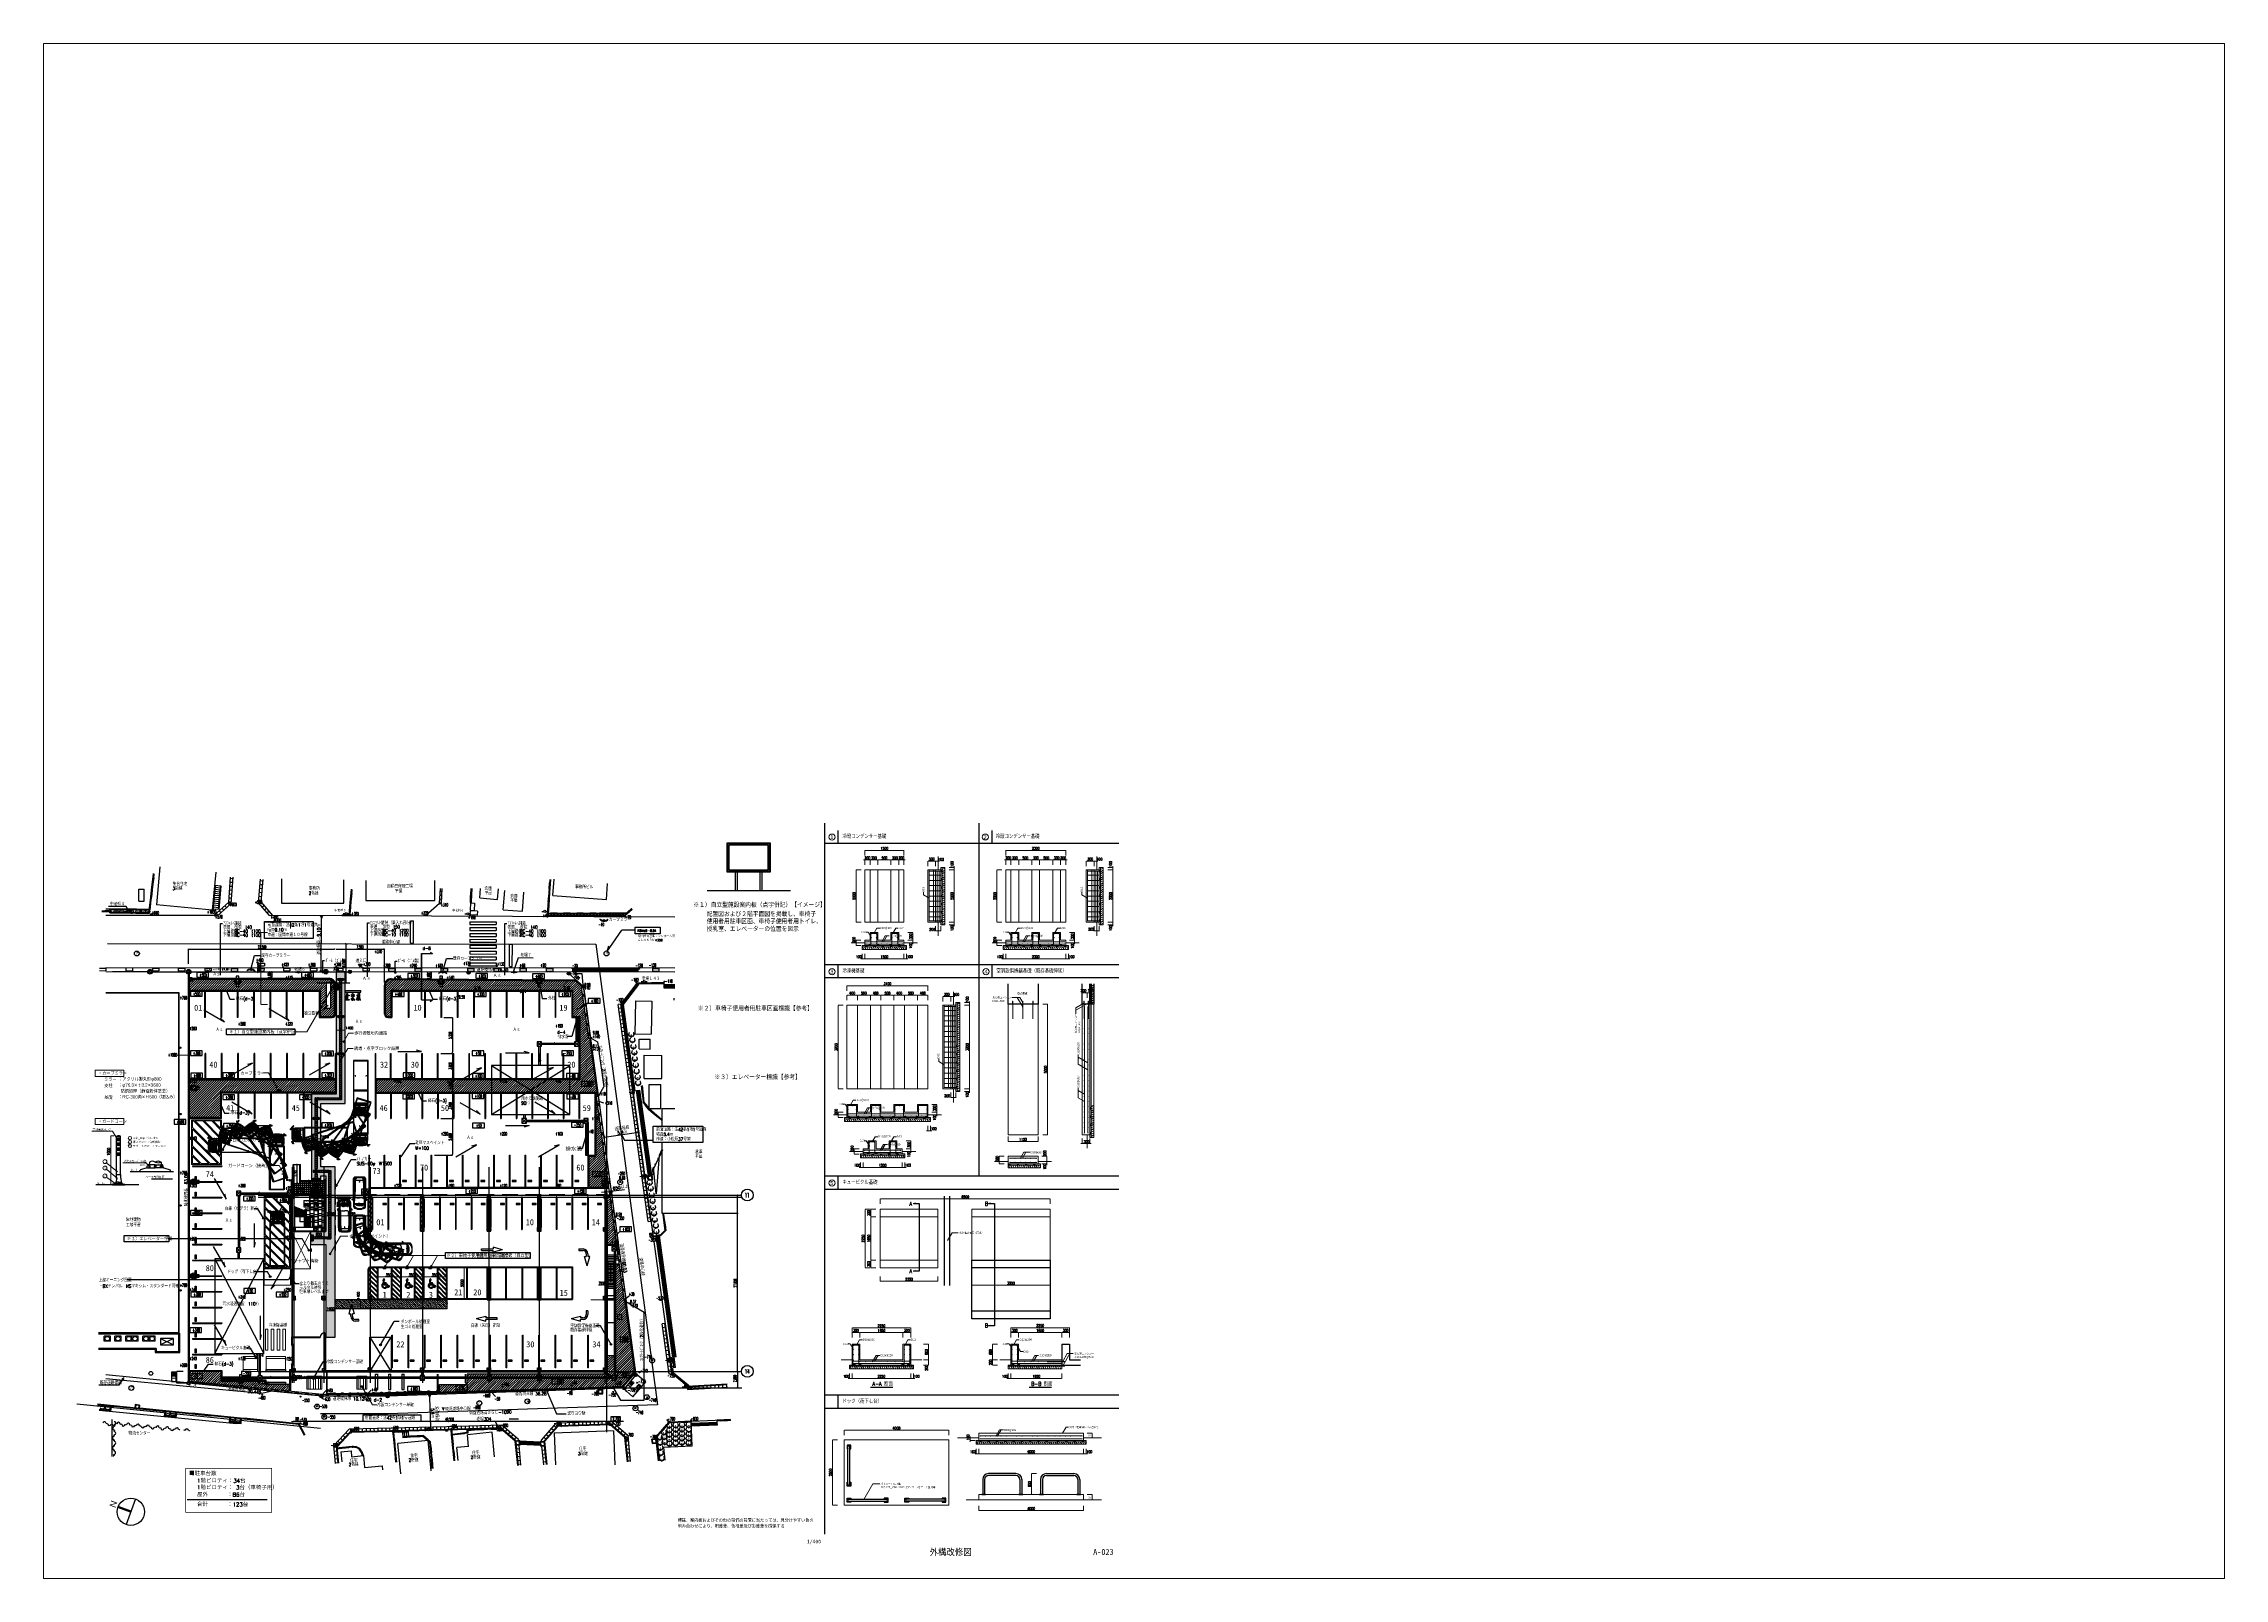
# Paper-space layout 'A1' of a CAD drawing. Header units: millimetres. Extents: x -274 to 561, y -194 to 394.
# The model-space entities are those that its viewports show. They can reach past a viewport. Long polylines and large blocks are cut down to what shows.
import ezdxf
from ezdxf.enums import TextEntityAlignment as Align

# ---------------------------------------------------------------- set-up
doc = ezdxf.new("R2010")
doc.units = ezdxf.units.MM
doc.header["$LTSCALE"] = 0.2
doc.header["$PDMODE"] = 1
doc.linetypes.add('CENTER', pattern=[50.8, 31.75, -6.35, 6.35, -6.35])
doc.linetypes.add('HIDDEN', pattern=[0.375, 0.25, -0.125])
doc.layers.get('Defpoints').update_dxf_attribs({"color": 40})
for name, color, linetype in [('0-0', 7, 'Continuous'), ('0-1', 7, 'Continuous'), ('0-9', 7, 'Continuous'), ('1-1', 7, 'Continuous'), ('1-4', 7, 'Continuous'), ('1_文字', 3, 'Continuous'), ('2-2', 7, 'Continuous'), ('2-3', 7, 'Continuous'), ('20_チェッカー', 1, 'Continuous'), ('92 設備記述', 3, 'Continuous'), ('A_タイトル枠', 7, 'Continuous'), ('A_建築（下図）', 8, 'Continuous'), ('A_機械基礎（既存）', 7, 'HIDDEN'), ('A_緑地', 3, 'Continuous'), ('A_記述', 3, 'Continuous'), ('外形線', 7, 'Continuous'), ('枠内記述', 3, 'Continuous'), ('歩行者通路', 1, 'Continuous'), ('細線', 4, 'Continuous')]:
    doc.layers.add(name, color=color, linetype=linetype)
for name, color, linetype, lineweight, true_color in [('A_寸法', 1, 'Continuous', 9, 0xff0000), ('撤去記述', 1, 'Continuous', 9, 0xff0000), ('改修範囲', 1, 'Continuous', 9, 0xff0000), ('改修記述', 1, 'Continuous', 9, 0xff0000)]:
    doc.layers.add(name, color=color, linetype=linetype, lineweight=lineweight, true_color=true_color)
doc.layers.add('A_通芯', color=8, linetype='Continuous', plot=False)
doc.styles.add('Dim', font='simplex.shx', dxfattribs={"width": 0.7, "bigfont": 'extfont2.shx'})
doc.styles.get("Standard").update_dxf_attribs({"font": 'simplex.shx', "width": 0.8, "height": 700, "bigfont": 'extfont2.shx'})
doc.styles.add('Standard-A', font='romans.shx', dxfattribs={"bigfont": 'extfont2.shx'})
doc.styles.add('ゴシック', font='MS Gothic.ttf', dxfattribs={"height": 4})
doc.styles.add('スタイル1', font='MS PGothic.ttf')
doc.dimstyles.new('1-200', dxfattribs={"dimscale": 200, "dimtxt": 3, "dimasz": 1, "dimexe": 1, "dimexo": 1, "dimgap": 1, "dimtad": 1, "dimdec": 0, "dimtxsty": 'Dim', "dimblk": 'DOT', "dimcen": 2.5, "dimadec": 0, "dimazin": 0, "dimtfac": 1, "dimtdec": 0, "dimtix": 1, "dimtmove": 2, "dimatfit": 3, "dimldrblk": '引出線', "dimfxl": 1, "dimlwd": -1, "dimlwe": -1, "dimarcsym": 0})
doc.dimstyles.new('SUNPOLE', dxfattribs={"dimtxt": 4, "dimasz": 3, "dimexe": 1, "dimexo": 1, "dimgap": 1, "dimtad": 3, "dimdec": 3, "dimdsep": 46, "dimtxsty": 'Standard', "dimblk1": 'OPEN', "dimblk2": 'OPEN', "dimsah": 1, "dimcen": 0, "dimclrd": 256, "dimclre": 256, "dimclrt": 256, "dimadec": 3, "dimazin": 2, "dimtfac": 1, "dimtdec": 3, "dimtmove": 0, "dimatfit": 3, "dimldrblk": 'OPEN', "dimfxl": 1, "dimtolj": 1, "dimlwd": -1, "dimlwe": -1, "dimarcsym": 0})
pattern_1 = [(0, (-428806.58, -4500), (0, 54.992613), [31.75, -63.5]), (120, (-428806.58, -4500), (-47.625, -27.4963066), [31.75, -63.5]), (60, (-428774.83, -4500), (-47.625, 27.4963066), [31.75, -63.5])]
pattern_2 = [(0, (-428806.58, -10200), (0, 54.992613), [31.75, -63.5]), (120, (-428806.58, -10200), (-47.625, -27.4963066), [31.75, -63.5]), (60, (-428774.83, -10200), (-47.625, 27.4963066), [31.75, -63.5])]
pattern_3 = [(0, (-432248.567, -29400), (0, 54.992613), [31.75, -63.5]), (120, (-432248.567, -29400), (-47.625, -27.4963066), [31.75, -63.5]), (60, (-432216.817, -29400), (-47.625, 27.4963066), [31.75, -63.5])]
pattern_4 = [(0, (-428806.58, 1200), (0, 54.992613), [31.75, -63.5]), (120, (-428806.58, 1200), (-47.625, -27.4963066), [31.75, -63.5]), (60, (-428774.83, 1200), (-47.625, 27.4963066), [31.75, -63.5])]
pattern_5 = [(0, (-432248.567, -30343.203), (0, 54.992613), [31.75, -63.5]), (120, (-432248.567, -30343.203), (-47.625, -27.4963066), [31.75, -63.5]), (60, (-432216.817, -30343.203), (-47.625, 27.4963066), [31.75, -63.5])]
pattern_6 = [(0, (-432848.567, -31484.435), (0, 54.992613), [31.75, -63.5]), (120, (-432848.567, -31484.435), (-47.625, -27.4963066), [31.75, -63.5]), (60, (-432816.817, -31484.435), (-47.625, 27.4963066), [31.75, -63.5])]
pattern_7 = [(0, (-431948.567, -31484.435), (0, 54.992613), [31.75, -63.5]), (120, (-431948.567, -31484.435), (-47.625, -27.4963066), [31.75, -63.5]), (60, (-431916.817, -31484.435), (-47.625, 27.4963066), [31.75, -63.5])]
pattern_8 = [(0, (-432848.567, -32144.435), (0, 54.992613), [31.75, -63.5]), (120, (-432848.567, -32144.435), (-47.625, -27.4963066), [31.75, -63.5]), (60, (-432816.817, -32144.435), (-47.625, 27.4963066), [31.75, -63.5])]
pattern_9 = [(0, (-431948.567, -32144.435), (0, 54.992613), [31.75, -63.5]), (120, (-431948.567, -32144.435), (-47.625, -27.4963066), [31.75, -63.5]), (60, (-431916.817, -32144.435), (-47.625, 27.4963066), [31.75, -63.5])]
pattern_10 = [(0, (-430748.567, -28200), (0, 54.992613), [31.75, -63.5]), (120, (-430748.567, -28200), (-47.625, -27.4963066), [31.75, -63.5]), (60, (-430716.817, -28200), (-47.625, 27.4963066), [31.75, -63.5])]
pattern_11 = [(0, (-430448.567, -28200), (0, 54.992613), [31.75, -63.5]), (120, (-430448.567, -28200), (-47.625, -27.4963066), [31.75, -63.5]), (60, (-430416.817, -28200), (-47.625, 27.4963066), [31.75, -63.5])]
pattern_12 = [(0, (-432548.567, -20100), (0, 54.992613), [31.75, -63.5]), (120, (-432548.567, -20100), (-47.625, -27.4963066), [31.75, -63.5]), (60, (-432516.817, -20100), (-47.625, 27.4963066), [31.75, -63.5])]
pattern_13 = [(45, (1205.92, 54183.81), (-42.09495, 42.09495), [])]

# ---------------------------------------------------------------- blocks, each defined once
blk = doc.blocks.new('_Dot')
at = {"color": 0, "linetype": 'ByBlock', "lineweight": -2}
blk.add_line((-0.5, 0), (-1, 0), dxfattribs=at)
at = {"color": 0, "linetype": 'ByBlock', "const_width": 0.5}
blk.add_lwpolyline([(-0.25, 0, 1), (0.25, 0, 1)], format="xyb", close=True, dxfattribs=at)
blk = doc.blocks.new('*D3')
at = {"layer": 'A_寸法', "color": 0, "transparency": 16777216}
for p, q in [((41846, 54616), (41846, 55616)), ((43146, 55616), (41946, 55616)), ((43246, 54616), (43246, 55616))]:
    blk.add_line(p, q, dxfattribs=at)
at = {"layer": 'Defpoints', "color": 0, "transparency": 16777216}
for p in [(41846, 55616), (41846, 54616), (43246, 54616)]:
    blk.add_point(p, dxfattribs=at)
at = {"layer": 'A_寸法', "color": 0, "transparency": 16777216, "xscale": 100, "yscale": 100, "zscale": 100, "rotation": 180}
blk.add_blockref('_Dot', (41846, 55616), dxfattribs=at)
at = {"layer": 'A_寸法', "color": 0, "transparency": 16777216, "xscale": 100, "yscale": 100, "zscale": 100}
blk.add_blockref('_Dot', (43246, 55616), dxfattribs=at)
at = {"layer": 'A_寸法', "color": 0, "transparency": 16777216, "insert": (42546, 55936), "char_height": 400, "attachment_point": 5, "style": 'Dim'}
blk.add_mtext('1400', dxfattribs=at)
blk = doc.blocks.new('引出線')
at = {"color": 0, "linetype": 'ByBlock'}
for points in [[(0, 0), (-2, -0.4)], [(-1, 0), (0, 0)]]:
    blk.add_lwpolyline(points, dxfattribs=at)
blk = doc.blocks.new('*D4')
at = {"layer": 'A_寸法', "color": 0, "transparency": 16777216}
for p, q in [((43246, 54616), (43246, 55616)), ((43346, 55616), (48241, 55616)), ((48341, 54616), (48341, 55616))]:
    blk.add_line(p, q, dxfattribs=at)
at = {"layer": 'Defpoints', "color": 0, "transparency": 16777216}
for p in [(43246, 54616), (48341, 55616), (48341, 54616)]:
    blk.add_point(p, dxfattribs=at)
at = {"layer": 'A_寸法', "color": 0, "transparency": 16777216, "xscale": 100, "yscale": 100, "zscale": 100, "rotation": 180}
blk.add_blockref('_Dot', (43246, 55616), dxfattribs=at)
at = {"layer": 'A_寸法', "color": 0, "transparency": 16777216, "xscale": 100, "yscale": 100, "zscale": 100}
blk.add_blockref('_Dot', (48341, 55616), dxfattribs=at)
at = {"layer": 'A_寸法', "color": 0, "transparency": 16777216, "insert": (45793, 55936), "char_height": 400, "attachment_point": 5, "style": 'Dim'}
blk.add_mtext('5095', dxfattribs=at)
blk = doc.blocks.new('*D5')
at = {"layer": 'A_寸法', "color": 0, "transparency": 16777216}
for p, q in [((32408, 99610), (32408, 100610)), ((36308, 100610), (32508, 100610)), ((36408, 99610), (36408, 100610))]:
    blk.add_line(p, q, dxfattribs=at)
at = {"layer": 'Defpoints', "color": 0, "transparency": 16777216}
for p in [(32408, 100610), (32408, 99610), (36408, 99610)]:
    blk.add_point(p, dxfattribs=at)
at = {"layer": 'A_寸法', "color": 0, "transparency": 16777216, "xscale": 100, "yscale": 100, "zscale": 100, "rotation": 180}
blk.add_blockref('_Dot', (32408, 100610), dxfattribs=at)
at = {"layer": 'A_寸法', "color": 0, "transparency": 16777216, "xscale": 100, "yscale": 100, "zscale": 100}
blk.add_blockref('_Dot', (36408, 100610), dxfattribs=at)
at = {"layer": 'A_寸法', "color": 0, "transparency": 16777216, "insert": (34408, 100930), "char_height": 400, "attachment_point": 5, "style": 'Dim'}
blk.add_mtext('4000', dxfattribs=at)
blk = doc.blocks.new('*D6')
at = {"layer": 'A_寸法', "color": 0, "transparency": 16777216}
for p, q in [((32908, 99026), (31908, 99026)), ((31908, 98926), (31908, 88096)), ((32908, 87996), (31908, 87996))]:
    blk.add_line(p, q, dxfattribs=at)
at = {"layer": 'Defpoints', "color": 0, "transparency": 16777216}
for p in [(32908, 99026), (31908, 87996), (32908, 87996)]:
    blk.add_point(p, dxfattribs=at)
at = {"layer": 'A_寸法', "color": 0, "transparency": 16777216, "xscale": 100, "yscale": 100, "zscale": 100}
for p, rotation in [((31908, 99026), 90), ((31908, 87996), 270)]:
    blk.add_blockref('_Dot', p, dxfattribs=dict(at, rotation=rotation))
at = {"layer": 'A_寸法', "color": 0, "transparency": 16777216, "insert": (31588, 93511), "char_height": 400, "attachment_point": 5, "rotation": 90, "style": 'Dim'}
blk.add_mtext('11000', dxfattribs=at)
blk = doc.blocks.new('*D7')
at = {"layer": 'A_寸法', "color": 0, "transparency": 16777216}
for p, q in [((41846, 40082), (41846, 41082)), ((43146, 41082), (41946, 41082)), ((43246, 40082), (43246, 41082))]:
    blk.add_line(p, q, dxfattribs=at)
at = {"layer": 'Defpoints', "color": 0, "transparency": 16777216}
for p in [(41846, 41082), (41846, 40082), (43246, 40082)]:
    blk.add_point(p, dxfattribs=at)
at = {"layer": 'A_寸法', "color": 0, "transparency": 16777216, "xscale": 100, "yscale": 100, "zscale": 100, "rotation": 180}
blk.add_blockref('_Dot', (41846, 41082), dxfattribs=at)
at = {"layer": 'A_寸法', "color": 0, "transparency": 16777216, "xscale": 100, "yscale": 100, "zscale": 100}
blk.add_blockref('_Dot', (43246, 41082), dxfattribs=at)
at = {"layer": 'A_寸法', "color": 0, "transparency": 16777216, "insert": (42546, 41402), "char_height": 400, "attachment_point": 5, "style": 'Dim'}
blk.add_mtext('1400', dxfattribs=at)
blk = doc.blocks.new('*D8')
at = {"layer": 'A_寸法', "color": 0, "transparency": 16777216}
for p, q in [((43408, 83076), (43408, 84075)), ((44708, 84075), (43508, 84075)), ((44808, 83076), (44808, 84075))]:
    blk.add_line(p, q, dxfattribs=at)
at = {"layer": 'Defpoints', "color": 0, "transparency": 16777216}
for p in [(43408, 84075), (43408, 83076), (44808, 83076)]:
    blk.add_point(p, dxfattribs=at)
at = {"layer": 'A_寸法', "color": 0, "transparency": 16777216, "xscale": 100, "yscale": 100, "zscale": 100, "rotation": 180}
blk.add_blockref('_Dot', (43408, 84075), dxfattribs=at)
at = {"layer": 'A_寸法', "color": 0, "transparency": 16777216, "xscale": 100, "yscale": 100, "zscale": 100}
blk.add_blockref('_Dot', (44808, 84075), dxfattribs=at)
at = {"layer": 'A_寸法', "color": 0, "transparency": 16777216, "insert": (45439, 84395), "char_height": 400, "attachment_point": 5, "style": 'Dim'}
blk.add_mtext('1400', dxfattribs=at)
blk = doc.blocks.new('*D9')
at = {"layer": 'A_寸法', "color": 0, "transparency": 16777216}
for p, q in [((39666, 66907), (39666, 67414)), ((40966, 67414), (39766, 67414)), ((41066, 66907), (41066, 67414))]:
    blk.add_line(p, q, dxfattribs=at)
at = {"layer": 'Defpoints', "color": 0, "transparency": 16777216}
for p in [(39666, 67414), (39666, 66907), (41066, 66907)]:
    blk.add_point(p, dxfattribs=at)
at = {"layer": 'A_寸法', "color": 0, "transparency": 16777216, "xscale": 100, "yscale": 100, "zscale": 100, "rotation": 180}
blk.add_blockref('_Dot', (39666, 67414), dxfattribs=at)
at = {"layer": 'A_寸法', "color": 0, "transparency": 16777216, "xscale": 100, "yscale": 100, "zscale": 100}
blk.add_blockref('_Dot', (41066, 67414), dxfattribs=at)
at = {"layer": 'A_寸法', "color": 0, "transparency": 16777216, "insert": (41697, 67734), "char_height": 400, "attachment_point": 5, "style": 'Dim'}
blk.add_mtext('1400', dxfattribs=at)
blk = doc.blocks.new('*D10')
at = {"layer": 'A_寸法', "color": 0, "transparency": 16777216}
for p, q in [((56846, 45867), (56846, 46264)), ((60266, 46264), (56946, 46264)), ((60366, 45867), (60366, 46264))]:
    blk.add_line(p, q, dxfattribs=at)
at = {"layer": 'Defpoints', "color": 0, "transparency": 16777216}
for p in [(56846, 46264), (56846, 45867), (60366, 45867)]:
    blk.add_point(p, dxfattribs=at)
at = {"layer": 'A_寸法', "color": 0, "transparency": 16777216, "xscale": 100, "yscale": 100, "zscale": 100, "rotation": 180}
blk.add_blockref('_Dot', (56846, 46264), dxfattribs=at)
at = {"layer": 'A_寸法', "color": 0, "transparency": 16777216, "xscale": 100, "yscale": 100, "zscale": 100}
blk.add_blockref('_Dot', (60366, 46264), dxfattribs=at)
at = {"layer": 'A_寸法', "color": 0, "transparency": 16777216, "insert": (58606, 46584), "char_height": 400, "attachment_point": 5, "style": 'Dim'}
blk.add_mtext('3500', dxfattribs=at)
blk = doc.blocks.new('*D11')
at = {"layer": 'A_寸法', "color": 0, "transparency": 16777216}
for p, q in [((53326, 45867), (53326, 46264)), ((53426, 46264), (56746, 46264)), ((56846, 45867), (56846, 46264))]:
    blk.add_line(p, q, dxfattribs=at)
at = {"layer": 'Defpoints', "color": 0, "transparency": 16777216}
for p in [(53326, 45867), (56846, 46264), (56846, 45867)]:
    blk.add_point(p, dxfattribs=at)
at = {"layer": 'A_寸法', "color": 0, "transparency": 16777216, "xscale": 100, "yscale": 100, "zscale": 100, "rotation": 180}
blk.add_blockref('_Dot', (53326, 46264), dxfattribs=at)
at = {"layer": 'A_寸法', "color": 0, "transparency": 16777216, "xscale": 100, "yscale": 100, "zscale": 100}
blk.add_blockref('_Dot', (56846, 46264), dxfattribs=at)
at = {"layer": 'A_寸法', "color": 0, "transparency": 16777216, "insert": (55086, 46584), "char_height": 400, "attachment_point": 5, "style": 'Dim'}
blk.add_mtext('3500', dxfattribs=at)
blk = doc.blocks.new('*D12')
at = {"layer": 'A_寸法', "color": 0, "transparency": 16777216}
for p, q in [((49806, 45867), (49806, 46264)), ((53226, 46264), (49906, 46264)), ((53326, 45867), (53326, 46264))]:
    blk.add_line(p, q, dxfattribs=at)
at = {"layer": 'Defpoints', "color": 0, "transparency": 16777216}
for p in [(49806, 46264), (49806, 45867), (53326, 45867)]:
    blk.add_point(p, dxfattribs=at)
at = {"layer": 'A_寸法', "color": 0, "transparency": 16777216, "xscale": 100, "yscale": 100, "zscale": 100, "rotation": 180}
blk.add_blockref('_Dot', (49806, 46264), dxfattribs=at)
at = {"layer": 'A_寸法', "color": 0, "transparency": 16777216, "xscale": 100, "yscale": 100, "zscale": 100}
blk.add_blockref('_Dot', (53326, 46264), dxfattribs=at)
at = {"layer": 'A_寸法', "color": 0, "transparency": 16777216, "insert": (51566, 46584), "char_height": 400, "attachment_point": 5, "style": 'Dim'}
blk.add_mtext('3500', dxfattribs=at)
blk = doc.blocks.new('*D13')
at = {"layer": 'A_寸法', "color": 0, "transparency": 16777216}
for p, q in [((62619, 47809), (63016, 47809)), ((63016, 42909), (63016, 47709)), ((62619, 42809), (63016, 42809))]:
    blk.add_line(p, q, dxfattribs=at)
at = {"layer": 'Defpoints', "color": 0, "transparency": 16777216}
for p in [(62619, 47809), (63016, 47809), (62619, 42809)]:
    blk.add_point(p, dxfattribs=at)
at = {"layer": 'A_寸法', "color": 0, "transparency": 16777216, "xscale": 100, "yscale": 100, "zscale": 100}
for p, rotation in [((63016, 47809), 90), ((63016, 42809), 270)]:
    blk.add_blockref('_Dot', p, dxfattribs=dict(at, rotation=rotation))
at = {"layer": 'A_寸法', "color": 0, "transparency": 16777216, "insert": (62696, 45309), "char_height": 400, "attachment_point": 5, "rotation": 90, "style": 'Dim'}
blk.add_mtext('5000', dxfattribs=at)
blk = doc.blocks.new('*D14')
at = {"layer": 'A_寸法', "color": 0, "transparency": 16777216}
for p, q in [((48133, 42784), (47133, 42784)), ((47133, 42684), (47133, 41484)), ((48133, 41384), (47133, 41384))]:
    blk.add_line(p, q, dxfattribs=at)
at = {"layer": 'Defpoints', "color": 0, "transparency": 16777216}
for p in [(47133, 41384), (48133, 42784), (48133, 41384)]:
    blk.add_point(p, dxfattribs=at)
at = {"layer": 'A_寸法', "color": 0, "transparency": 16777216, "xscale": 100, "yscale": 100, "zscale": 100}
for p, rotation in [((47133, 42784), 90), ((47133, 41384), 270)]:
    blk.add_blockref('_Dot', p, dxfattribs=dict(at, rotation=rotation))
at = {"layer": 'A_寸法', "color": 0, "transparency": 16777216, "insert": (46813, 43415), "char_height": 400, "attachment_point": 5, "rotation": 90, "style": 'Dim'}
blk.add_mtext('1400', dxfattribs=at)
blk = doc.blocks.new('*D15')
at = {"layer": 'A_寸法', "color": 0, "transparency": 16777216}
for p, q in [((39496, 58945), (39496, 59432)), ((41136, 59432), (39596, 59432)), ((41236, 58945), (41236, 59432))]:
    blk.add_line(p, q, dxfattribs=at)
at = {"layer": 'Defpoints', "color": 0, "transparency": 16777216}
for p in [(39496, 59432), (39496, 58945), (41236, 58945)]:
    blk.add_point(p, dxfattribs=at)
at = {"layer": 'A_寸法', "color": 0, "transparency": 16777216, "xscale": 100, "yscale": 100, "zscale": 100, "rotation": 180}
blk.add_blockref('_Dot', (39496, 59432), dxfattribs=at)
at = {"layer": 'A_寸法', "color": 0, "transparency": 16777216, "xscale": 100, "yscale": 100, "zscale": 100}
blk.add_blockref('_Dot', (41236, 59432), dxfattribs=at)
at = {"layer": 'A_寸法', "color": 0, "transparency": 16777216, "insert": (40366, 59752), "char_height": 400, "attachment_point": 5, "style": 'Dim'}
blk.add_mtext('1740', dxfattribs=at)
blk = doc.blocks.new('*D16')
at = {"layer": 'A_寸法', "color": 0, "transparency": 16777216}
for p, q in [((40271, 52483), (40171, 52483)), ((40371, 52970), (40371, 52483)), ((41171, 52483), (40371, 52483)), ((41171, 52970), (41171, 52483)), ((41271, 52483), (41371, 52483))]:
    blk.add_line(p, q, dxfattribs=at)
at = {"layer": 'Defpoints', "color": 0, "transparency": 16777216}
for p in [(40371, 52970), (40371, 52483), (41171, 52970)]:
    blk.add_point(p, dxfattribs=at)
at = {"layer": 'A_寸法', "color": 0, "transparency": 16777216, "xscale": 100, "yscale": 100, "zscale": 100}
blk.add_blockref('_Dot', (40371, 52483), dxfattribs=at)
at = {"layer": 'A_寸法', "color": 0, "transparency": 16777216, "xscale": 100, "yscale": 100, "zscale": 100, "rotation": 180}
blk.add_blockref('_Dot', (41171, 52483), dxfattribs=at)
at = {"layer": 'A_寸法', "color": 0, "transparency": 16777216, "insert": (40771, 52803), "char_height": 400, "attachment_point": 5, "style": 'Dim'}
blk.add_mtext('800', dxfattribs=at)
blk = doc.blocks.new('4t-軌跡(CAD素材.com)')
at = {"color": 0, "linetype": 'ByBlock', "lineweight": -2}
for points in [[(-1178, -57, -0.4142136), (-1108, -63), (-1084, -91), (-1289, -266), (-1313, -237, -0.4142136), (-1307, -167), (-1069, 36)], [(-1072, 73), (-1250, -79, 0.35306), (-1254, -122)], [(-895, 114, 0.2291768), (-791, 128, 0.1613516), (-738, 183, 0.4626932), (-766, 252, 0.1230045), (-803, 257, 0.0730206), (-842, 249, 0.1140546), (-899, 212, 0.0684196), (-916, 189)], [(1122, 73), (1300, -79, -0.2019817), (1310, -104, -0.2019817)], [(-771, -411, -0.0484832), (-606, -351, -0.0353023), (-435, -322), (-324, -311), (24, -303)], [(-580, -443), (-577, -460, -0.009806), (-577, -464), (-566, -555, -0.0266581), (-558, -661), (-554, -1311, -0.8634991), (-615, -1311)], [(-286, -102), (-591, -160, 0.2324411), (-613, -174), (-611, -190, 0.3265923), (-597, -202), (-263, -142)], [(-396, -394), (-387, -460, -0.009806), (-386, -464), (-375, -555, -0.0266581), (-367, -661), (-364, -1311, -0.8634991), (-425, -1311), (-428, -661, 0.0266581), (-436, -555), (-447, -464, 0.009806), (-448, -460), (-457, -394)], [(255, -101), (-286, -102, 0.4131777), (-296, -112), (-296, -131, 0.4140754), (-286, -141), (313, -143)], [(-167, -401), (-163, -1311, -0.8634991), (-224, -1311), (-228, -401)], [(-5, -404), (-5, -1311, 0.9167387), (55, -1312), (55, -405)], [(820, -411, 0.0484832), (656, -351, 0.0724414), (576, -322), (374, -311), (24, -303)], [(217, -401), (213, -1311, 0.8634991), (274, -1311), (278, -401)], [(446, -394), (437, -460, 0.009806), (436, -464), (425, -555, 0.0266581), (418, -661), (414, -1311, 0.8634991), (475, -1311), (478, -661, -0.0266581), (486, -555), (497, -464, -0.009806), (498, -460), (507, -394)], [(630, -443), (627, -460, 0.009806), (626, -464), (615, -555, 0.0266581), (608, -661), (604, -1311, 0.8634991), (665, -1311)]]:
    blk.add_lwpolyline(points, format="xyb", dxfattribs=at)
for points in [[(-839, -425), (-1078, 55, -0.894639), (-1052, 68), (-812, -412, -0.860059)], [(888, -425), (1128, 55, 0.894639), (1101, 68), (861, -412, 0.860059)], [(1150, -1784, -0.4142136), (1155, -1789), (1155, -8485), (-1105, -8485), (-1105, -1789, -0.4142136), (-1100, -1784)], [(666, -174, 0.3681443), (658, -164), (267, -86, 0.4411111), (255, -95), (253, -123, 0.3890307), (262, -133), (655, -209, 0.4605563), (666, -200)], [(1154, -131), (1149, -168), (1415, -207), (1421, -170, 0.4142136), (1378, -114), (1211, -89, 0.4142136)]]:
    blk.add_lwpolyline(points, format="xyb", close=True, dxfattribs=at)
for points in [[(-1061, 75), (-952, 144)], [(-1043, 51), (-939, 117)], [(-936, 110), (-902, 134), (-795, 187)], [(962, -210), (915, -155), (908, -147), (900, -140), (893, -132), (885, -125), (877, -118), (868, -111), (859, -104), (850, -98), (840, -92), (830, -86), (819, -80), (808, -74), (796, -69), (784, -64), (771, -59), (757, -54), (742, -49), (727, -45), (710, -41), (693, -37), (674, -34), (654, -30), (417, -5), (389, -4), (361, -3), (332, -2), (301, -1), (269, 0), (236, 0), (200, 0), (25, 0), (-25, 0), (-70, 0), (-111, 1), (-150, 0), (-186, 0), (-219, 0), (-251, -1), (-282, -2), (-311, -3), (-339, -4), (-367, -5), (-604, -30), (-624, -34), (-643, -37), (-661, -41), (-677, -45), (-693, -49), (-707, -54), (-721, -59), (-734, -64), (-746, -69), (-758, -74), (-770, -80), (-780, -86), (-790, -92), (-800, -98), (-810, -104), (-818, -111), (-827, -118), (-835, -125), (-843, -132), (-851, -140), (-858, -147), (-865, -155), (-872, -163), (-911, -213)], [(1277, -99), (1119, 36)], [(-1105, -1890), (1155, -1890)], [(-1030, -937), (-1031, -979), (-1032, -1021), (-1033, -1066), (-1035, -1114), (-1035, -1378), (-1032, -1471), (-1030, -1579), (-999, -1489), (-988, -1448), (-974, -1392), (-963, -1343), (-954, -1300), (-946, -1263), (-940, -1229), (-935, -1197), (-930, -1167), (-925, -1138), (-921, -1110), (-917, -1082), (-914, -1054), (-911, -1026), (-908, -998), (-905, -968), (-903, -937)], [(-1035, -1890), (-1035, -8414), (1085, -8414), (1085, -1890)], [(-1031, -1890), (-1031, -1784)], [(-925, -252), (-929, -260), (-934, -272), (-939, -284), (-943, -297), (-948, -311), (-953, -326), (-957, -341), (-962, -358), (-966, -375), (-970, -393), (-975, -412), (-979, -432), (-983, -452), (-987, -472), (-990, -491), (-994, -511), (-997, -530), (-1000, -549), (-1003, -568), (-1005, -587), (-1008, -606), (-1010, -625), (-1012, -645), (-1014, -665), (-1016, -685), (-1018, -707), (-1020, -729), (-1021, -752), (-1023, -777), (-1024, -803), (-1026, -830), (-1027, -860), (-1028, -890), (-1030, -923), (-1030, -937)], [(-891, -1579), (-1030, -1579), (-871, -1622), (-871, -1784)], [(-983, -1230), (-994, -1008), (-991, -860), (-979, -673), (-964, -518), (-958, -478), (-955, -471), (-950, -468), (-937, -468), (-928, -476), (-915, -489), (-911, -497), (-908, -505), (-904, -522), (-903, -575), (-904, -616), (-905, -651), (-907, -711), (-917, -890), (-919, -938)], [(-991, -1890), (-991, -1784)], [(-888, -491), (-894, -476), (-900, -464), (-905, -453), (-909, -443), (-913, -434), (-916, -426), (-920, -419), (-923, -412), (-926, -405), (-929, -398), (-932, -391), (-936, -383), (-941, -374), (-946, -365), (-952, -355), (-959, -344)], [(-940, -288), (-924, -292), (-910, -293), (-905, -293)], [(-902, -937), (-902, -936), (-900, -905), (-899, -875), (-897, -846), (-896, -820), (-895, -795), (-894, -771), (-893, -749), (-892, -727), (-892, -707), (-891, -687), (-890, -668), (-890, -649), (-889, -631), (-888, -613), (-888, -595), (-887, -579), (-887, -563), (-887, -548), (-887, -534), (-887, -521), (-887, -509), (-887, -498), (-888, -488), (-889, -477), (-889, -467), (-890, -458), (-890, -451), (-890, -444), (-890, -436)], [(-894, -247), (-842, -194), (-781, -146), (-731, -114), (-709, -100), (-702, -91), (-700, -79), (-701, -63), (-703, -53)], [(-851, -469), (-855, -471), (-888, -491)], [(-888, -490), (-863, -528)], [(-875, -285), (-847, -262), (-839, -255), (-830, -248), (-821, -242), (-813, -235), (-804, -229), (-795, -223), (-786, -217), (-776, -212), (-767, -206), (-756, -200), (-746, -194), (-734, -189), (-722, -183), (-709, -178), (-696, -172), (-681, -167), (-665, -162), (-648, -157), (-631, -152), (-612, -147), (-594, -142), (-575, -137), (-376, -86), (-352, -83), (-328, -81), (-303, -79), (-276, -77), (-247, -75), (-215, -74), (-178, -73), (-137, -72), (-90, -71), (-37, -70), (25, -69)], [(-811, -414), (-811, -414), (-624, -400), (-530, -364), (-510, -416), (-625, -460), (-638, -430), (-788, -438), (-813, -456), (-822, -466), (-833, -535), (-826, -591), (-844, -601), (-871, -594), (-873, -577), (-846, -442), (-838, -427), (-837, -427)], [(-871, -1622), (921, -1622), (1080, -1579), (941, -1579)], [(-792, -412), (-794, -409), (-797, -404), (-799, -400), (-801, -396), (-803, -392), (-805, -389), (-806, -386), (-808, -382), (-809, -379), (-810, -376), (-811, -372), (-812, -369), (-814, -366), (-815, -362), (-816, -359), (-817, -355), (-818, -352), (-819, -348), (-820, -344), (-821, -341), (-822, -337), (-822, -334), (-823, -330), (-824, -327), (-824, -324), (-825, -320), (-825, -317), (-826, -313), (-826, -310), (-827, -306), (-827, -302), (-827, -298), (-828, -293), (-828, -286), (-828, -279), (-828, -270), (-827, -259), (-827, -246)], [(-828, -580), (-813, -601), (-785, -644), (-764, -679), (-749, -708), (-738, -731), (-731, -752), (-726, -771), (-722, -789), (-718, -807), (-715, -826), (-712, -845), (-710, -864), (-708, -883), (-707, -903), (-707, -924), (-706, -1622)], [(-746, -195), (-755, -171), (-761, -152), (-767, -136)], [(24, -319), (-55, -321), (-127, -322), (-190, -323), (-247, -325), (-298, -326), (-343, -328), (-384, -329), (-421, -331), (-455, -333), (-486, -335), (-515, -337), (-543, -352), (-563, -356), (-583, -360), (-603, -365), (-622, -370), (-641, -375), (-660, -381), (-679, -387), (-697, -394), (-716, -401), (-733, -408)], [(361, -3), (361, -27), (25, -26), (-311, -27), (-311, -3)], [(924, -286), (915, -276), (906, -269), (897, -262), (888, -255), (880, -248), (871, -242), (862, -235), (854, -229), (845, -223), (835, -217), (826, -212), (816, -206), (806, -200), (795, -194), (784, -189), (772, -183), (759, -178), (745, -172), (731, -167), (715, -162), (531, -101), (511, -97), (491, -94), (470, -91), (448, -88), (426, -86), (402, -83), (378, -81), (353, -79), (326, -77), (297, -75), (265, -74), (228, -73), (187, -72), (141, -71), (87, -70), (25, -69)], [(26, -319), (105, -321), (177, -322), (240, -323), (297, -325), (348, -326), (393, -328), (434, -329), (471, -331), (505, -333), (536, -335), (565, -337), (592, -352), (613, -356), (633, -360), (653, -365), (672, -370), (691, -375), (710, -381), (728, -387), (747, -394), (765, -401), (784, -408)], [(861, -414), (861, -414), (674, -400), (580, -364), (560, -416), (674, -460), (687, -430), (838, -438), (863, -456), (872, -466), (883, -535), (876, -591), (894, -601), (921, -594), (923, -577), (896, -442), (887, -427), (887, -427)], [(944, -247), (892, -194), (831, -146), (780, -114), (758, -100), (752, -91), (750, -79), (751, -63), (753, -53)], [(878, -575), (859, -604), (832, -645), (812, -680), (798, -708), (788, -731), (781, -752), (776, -771), (771, -789), (768, -807), (765, -826), (762, -845), (760, -864), (758, -883), (757, -903), (756, -924), (756, -1622)], [(796, -195), (805, -171), (811, -152), (817, -136)], [(821, -411), (822, -411), (822, -412), (823, -412), (824, -412), (824, -412), (824, -412), (825, -412), (825, -412), (825, -412), (826, -412), (826, -412)], [(841, -412), (843, -409), (847, -404), (849, -400), (851, -396), (853, -392), (854, -389), (856, -386), (857, -382), (859, -379), (860, -376), (861, -372), (862, -369), (863, -366), (864, -362), (866, -359), (867, -355), (868, -352), (869, -348), (870, -344), (870, -341), (871, -337), (872, -334), (873, -330), (873, -327), (874, -324), (875, -320), (875, -317), (875, -313), (876, -310), (876, -306), (877, -302), (877, -298), (877, -293), (878, -286), (878, -279), (877, -270), (877, -259), (876, -246)], [(901, -469), (905, -471), (938, -491)], [(937, -491), (912, -526)], [(921, -1622), (921, -1784)], [(952, -937), (952, -936), (950, -905), (949, -875), (948, -846), (946, -820), (945, -795), (944, -771), (943, -749), (942, -727), (942, -707), (941, -687), (940, -668), (940, -649), (939, -631), (938, -613), (938, -595), (937, -579), (937, -563), (937, -548), (937, -534), (937, -521), (937, -509), (938, -498), (938, -488), (939, -477), (939, -467), (940, -458), (940, -451), (940, -444), (940, -436)], [(938, -491), (944, -476), (950, -464), (954, -453), (959, -443), (963, -434), (966, -426), (969, -419), (973, -412), (976, -405), (979, -398), (982, -391), (986, -383), (990, -374), (996, -365), (1001, -355), (1008, -344)], [(942, -412), (945, -397), (947, -384), (950, -374), (952, -366), (953, -359), (955, -353), (956, -348), (957, -344), (958, -340), (960, -337), (961, -333), (962, -330), (963, -327), (965, -324), (966, -321), (967, -319), (968, -316), (969, -314), (971, -312), (972, -310), (973, -308), (974, -306), (975, -304), (976, -302), (978, -301), (979, -299), (980, -297), (982, -296), (983, -294), (985, -292), (987, -290), (990, -288)], [(1032, -1230), (1043, -1008), (1041, -860), (1029, -673), (1014, -518), (1007, -478), (1004, -471), (1000, -468), (987, -468), (977, -476), (965, -489), (960, -497), (957, -505), (954, -522), (952, -575), (954, -616), (955, -651), (956, -711), (966, -890), (969, -938)], [(1080, -937), (1081, -979), (1082, -1021), (1083, -1066), (1085, -1114), (1085, -1378), (1082, -1471), (1080, -1579), (1049, -1489), (1038, -1448), (1024, -1392), (1013, -1343), (1004, -1300), (996, -1263), (990, -1229), (985, -1197), (980, -1167), (975, -1138), (971, -1110), (967, -1082), (964, -1054), (961, -1026), (958, -998), (955, -968), (953, -937)], [(975, -252), (979, -260), (984, -272), (989, -284), (993, -297), (998, -311), (1003, -326), (1007, -341), (1012, -358), (1016, -375), (1020, -393), (1025, -412), (1029, -432), (1033, -452), (1037, -472), (1040, -491), (1044, -511), (1047, -530), (1050, -549), (1053, -568), (1055, -587), (1058, -606), (1060, -625), (1062, -645), (1064, -665), (1066, -685), (1068, -707), (1070, -729), (1071, -752), (1073, -777), (1074, -803), (1076, -830), (1077, -860), (1078, -890), (1080, -923), (1080, -937)], [(1041, -1890), (1041, -1784)], [(1081, -1890), (1081, -1784)]]:
    blk.add_lwpolyline(points, dxfattribs=at)
for points in [[(-765, 197), (-895, 114), (-902, 109), (-906, 99), (-914, 95), (-936, 110), (-960, 161), (-930, 182), (-787, 238), (-775, 239), (-766, 235), (-758, 210), (-760, 199)], [(1060, -8389), (1060, -1915), (-1010, -1915), (-1010, -8389)]]:
    blk.add_lwpolyline(points, close=True, dxfattribs=at)
at = {"layer": 'Defpoints', "color": 5}
for points in [[(-822, -1235), (-922, -1235)], [(-872, -1285), (-872, -1185)], [(973, -1235), (873, -1235)], [(923, -1285), (923, -1185)], [(-755, -6095), (-855, -6095)], [(-805, -6145), (-805, -6045)], [(905, -6095), (805, -6095)], [(855, -6145), (855, -6045)]]:
    blk.add_lwpolyline(points, dxfattribs=at)
for centre in [(-872, -1235), (923, -1235), (-805, -6095), (855, -6095)]:
    blk.add_circle(centre, 30, dxfattribs=at)
blk = doc.blocks.new('ミニバン-軌跡(CAD素材.com)')
at = {"color": 0, "linetype": 'ByBlock', "lineweight": -2}
for p, q in [((-879, -1479), (-878, -4475)), ((-848, -1033), (-795, -996)), ((-848, -2299), (-760, -2299)), ((-796, -1398), (-834, -1023)), ((-765, -1745), (-796, -1472)), ((-768, -777), (-784, -803)), ((-700, -1879), (-677, -1840)), ((700, -1879), (677, -1840)), ((848, -2299), (760, -2299)), ((765, -1745), (796, -1472)), ((768, -777), (784, -803)), ((848, -1033), (795, -996)), ((796, -1398), (834, -1023)), ((879, -1479), (878, -4475)), ((-856, -4608), (-798, -4552)), ((-855, -3657), (-844, -4509)), ((-723, -3470), (-653, -3521)), ((723, -3470), (653, -3521)), ((856, -4608), (798, -4552)), ((855, -3657), (844, -4509))]:
    blk.add_line(p, q, dxfattribs=at)
for points in [[(918, -1372), (919, -475, 0.0528687), (886, -293, 0.0992974), (769, -149, 0.0950502), (406, -21, 0.0192044), (270, 0), (0, 0), (-270, 0, 0.0192044), (-406, -21, 0.0950502), (-769, -149, 0.0992974), (-886, -293, 0.0528687), (-919, -475), (-918, -1372)], [(-884, -1389, 0.6129738), (-1130, -1526)], [(-1130, -1526, 0.0123885), (-1129, -1559)], [(-1129, -1559, 0.2090076), (-1125, -1566, 0.2436968), (-1106, -1570)], [(-1112, -1571, 0.1510232), (-884, -1482)], [(925, -1511), (925, -4272, 0.0035809), (903, -4644, -0.1861099), (760, -4905, -0.124913), (717, -4927, -0.0445336), (294, -4950), (0, -4950), (-294, -4950, -0.0445336), (-717, -4927, -0.124913), (-760, -4905, -0.1861099), (-903, -4644, 0.0035809), (-925, -4272), (-925, -1511)], [(-896, -2341), (-896, -2196, 0.181417), (-925, -2157)], [(-925, -2393, 0.1831578), (-896, -2341)], [(-925, -2712, 0.2641726), (-895, -2647), (-895, -2535, 0.2201541), (-925, -2475)], [(-879, -511, 0.1183449), (-862, -763)], [(-787, -329, 0.1149794), (-879, -511)], [(-832, -591, 0.0449961), (-862, -763)], [(-848, -2613, 0.2548921), (-830, -2634, 0.3175471), (-822, -2624)], [(-820, -2455, 0.1655123), (-824, -2453, -0.3688021), (-847, -2435)], [(-797, -487, 0.0390533), (-832, -591)], [(-815, -2468, 0.0035311), (-822, -2624)], [(-815, -2468, 0.0796589), (-816, -2463, 0.0528375), (-820, -2455)], [(-765, -442, 0.0664161), (-797, -487)], [(-557, -171, 0.0754591), (-787, -329)], [(-774, -744, 0.1923644), (-784, -766), (-784, -1170), (-729, -1719), (-683, -1959, -0.0396457), (-674, -2078), (-654, -3505), (-618, -4448), (-678, -4448, 0.1396595), (-705, -4458)], [(-583, -628, 0.0822055), (-774, -744)], [(-736, -746, 0.1117289), (-768, -777)], [(-444, -133, 0.0231305), (-765, -442)], [(-732, -2383), (-759, -2350), (-759, -1872, 0.025803), (-765, -1745)], [(-762, -3470, 0.2151431), (-744, -3439), (-744, -2706)], [(-744, -2706, 0.0194321), (-759, -2350)], [(-747, -843, 0.2370405), (-756, -860), (-756, -1178), (-709, -1826)], [(-741, -839, 1.1292161), (-738, -863)], [(-578, -785, 0.0878479), (-747, -843)], [(-741, -839, 0.0228174), (-396, -750)], [(-738, -863, 0.0065268), (-464, -807)], [(-593, -685, 0.0619663), (-736, -746)], [(-721, -3457), (-722, -2429, 0.1124655), (-732, -2383)], [(-406, -1716, 0.0387483), (-719, -1774)], [(-528, -1733, 0.2208864), (-677, -1840)], [(-285, -624, 0.0292084), (-593, -685)], [(-286, -534, 0.0495953), (-583, -628)], [(-260, -736, 0.0435993), (-578, -785)], [(-461, -152, 0.1045083), (-557, -171)], [(-483, -784, 0.6637779), (-483, -805)], [(-47, -814, 0.0018777), (-483, -784)], [(-483, -805, 0.0078806), (-56, -841)], [(-185, -60, 0.0632513), (-413, -112, 0.1343957), (-444, -133)], [(-260, -736, 0.0000038), (-412, -789)], [(-286, -534, -0.0248418), (-131, -515), (131, -515, -0.0248418), (286, -534)], [(3, -608, 0.0200605), (-285, -624)], [(-56, -841, 0.0184573), (513, -821)], [(-47, -814, 0.014985), (480, -762)], [(-42, -842, 0.3217091), (-47, -814)], [(-3, -608, -0.0200605), (285, -624)], [(42, -842, -0.3217091), (47, -814)], [(185, -60, -0.0632513), (413, -112, -0.1343957), (444, -133)], [(260, -736, -0.0435993), (578, -785)], [(285, -624, -0.0292084), (593, -685)], [(286, -534, -0.0495953), (583, -628)], [(406, -1716, -0.0387483), (719, -1774)], [(444, -133, -0.0231305), (765, -442)], [(461, -152, -0.1045083), (557, -171)], [(521, -770, 0.1317653), (513, -821)], [(513, -821, 0.1429787), (585, -785)], [(528, -1733, -0.2208864), (677, -1840)], [(557, -171, -0.0754591), (787, -329)], [(578, -785, -0.0878479), (747, -843)], [(583, -628, -0.0822055), (774, -744)], [(593, -685, -0.0619663), (736, -746)], [(774, -744, -0.1923644), (784, -766), (784, -1170), (729, -1719), (683, -1959, 0.0396457), (674, -2078), (654, -3505), (618, -4448), (678, -4448, -0.1396595), (705, -4458)], [(747, -843, -0.2370405), (756, -860), (756, -1178), (709, -1826)], [(721, -3457), (722, -2429, -0.1124655), (732, -2383)], [(732, -2383), (759, -2350), (759, -1872, -0.025803), (765, -1745)], [(736, -746, -0.1117289), (768, -777)], [(744, -2706, -0.0194321), (759, -2350)], [(762, -3470, -0.2151431), (744, -3439), (744, -2706)], [(765, -442, -0.0664161), (797, -487)], [(787, -329, -0.1149794), (879, -511)], [(797, -487, -0.0390533), (832, -591)], [(815, -2468, -0.0796589), (816, -2463, -0.0528375), (820, -2455)], [(815, -2468, -0.0035311), (822, -2624)], [(820, -2455, -0.1655123), (824, -2453, 0.3688021), (847, -2435)], [(848, -2613, -0.2548921), (830, -2634, -0.3175471), (822, -2624)], [(832, -591, -0.0449961), (862, -763)], [(879, -511, -0.1183449), (862, -763)], [(884, -1389, -0.6129738), (1130, -1526)], [(1112, -1571, -0.1510232), (884, -1482)], [(925, -2712, -0.2641726), (895, -2647), (895, -2535, -0.2201541), (925, -2475)], [(896, -2341), (896, -2196, -0.181417), (925, -2157)], [(925, -2393, -0.1831578), (896, -2341)], [(1129, -1559, -0.2090076), (1125, -1566, -0.2436968), (1106, -1570)], [(1130, -1526, -0.0123885), (1129, -1559)], [(-924, -3643, 0.2514304), (-887, -3683, 0.2538968), (-873, -3679)], [(-894, -4690, 0.0324995), (-878, -4475)], [(-762, -3470, 0.0596461), (-878, -3560)], [(-873, -3679, 0.027868), (-731, -3487)], [(-865, -4675, 0.0386743), (-844, -4509)], [(-852, -4704, 0.0979338), (-847, -4746, 0.1128959), (-802, -4800)], [(-827, -4729, 0.138524), (-805, -4692)], [(-753, -4530, 0.0322552), (-805, -4692)], [(-802, -4800, 0.1640389), (-694, -4848)], [(-798, -4552, 0.0956467), (-726, -4373)], [(-750, -4663, 0.1357147), (-750, -4736)], [(-705, -4458, 0.1158804), (-753, -4530)], [(-750, -4736, 0.210251), (-687, -4775)], [(-731, -3487, 0.1030728), (-721, -3457)], [(-694, -4848, 0.0320901), (-426, -4874)], [(-692, -4525, 0.1210507), (-552, -4714)], [(-687, -4775, 0.0377128), (-200, -4830)], [(-585, -4448), (-578, -4524, 0.086235), (-520, -4729)], [(-552, -4714, 0.0863402), (-423, -4755)], [(687, -4775, -0.0377128), (200, -4830)], [(552, -4714, -0.0863402), (423, -4755)], [(694, -4848, -0.0320901), (426, -4874)], [(585, -4448), (578, -4524, -0.086235), (520, -4729)], [(692, -4525, -0.1210507), (552, -4714)], [(750, -4736, -0.210251), (687, -4775)], [(802, -4800, -0.1640389), (694, -4848)], [(705, -4458, -0.1158804), (753, -4530)], [(731, -3487, -0.1030728), (721, -3457)], [(798, -4552, -0.0956467), (726, -4373)], [(873, -3679, -0.027868), (731, -3487)], [(750, -4663, -0.1357147), (750, -4736)], [(753, -4530, -0.0322552), (805, -4692)], [(762, -3470, -0.0596461), (878, -3560)], [(852, -4704, -0.0979338), (847, -4746, -0.1128959), (802, -4800)], [(827, -4729, -0.138524), (805, -4692)], [(865, -4675, -0.0386743), (844, -4509)], [(924, -3643, -0.2514304), (887, -3683, -0.2538968), (873, -3679)], [(894, -4690, -0.0324995), (878, -4475)]]:
    blk.add_lwpolyline(points, format="xyb", dxfattribs=at)
for points in [[(-924, -2432), (-878, -2432), (-848, -2420)], [(-848, -1472), (-796, -1472), (-796, -1398), (-848, -1353), (-878, -1335), (-918, -1335)], [(-848, -1389), (-884, -1389), (-884, -1482), (-848, -1463)], [(-862, -763), (-878, -1019), (-878, -1389)], [(-850, -3534), (-848, -2420), (-848, -952)], [(-655, -1809), (-632, -3504), (-596, -4448)], [(-406, -1716), (3, -1699)], [(-185, -60), (-67, -60), (67, -60), (185, -60)], [(406, -1716), (-3, -1699)], [(655, -1809), (632, -3504), (596, -4448)], [(848, -1472), (796, -1472), (796, -1398), (848, -1353), (878, -1335), (918, -1335)], [(850, -3534), (848, -2420), (848, -952)], [(848, -1389), (884, -1389), (884, -1482), (848, -1463)], [(924, -2432), (878, -2432), (848, -2420)], [(862, -763), (878, -1019), (878, -1389)], [(-750, -4663), (-721, -4564), (-692, -4525), (-719, -4472)], [(-726, -4373), (-735, -3708), (-744, -3507)], [(618, -4448), (578, -4448), (0, -4435), (-578, -4448), (-618, -4448)], [(426, -4874), (0, -4890), (-426, -4874)], [(-423, -4755), (0, -4771), (423, -4755)], [(750, -4663), (721, -4564), (692, -4525), (719, -4472)], [(726, -4373), (735, -3708), (744, -3507)]]:
    blk.add_lwpolyline(points, dxfattribs=at)
blk.add_ellipse((-825, -2384), major_axis=(17, 0.3), ratio=0.7499072, dxfattribs=at)
at = {"color": 0, "linetype": 'ByBlock', "lineweight": -2, "extrusion": (0, 0, -1)}
blk.add_ellipse((825, -2384), major_axis=(-17, 0.3), ratio=0.7499072, dxfattribs=at)
at = {"color": 0, "linetype": 'ByBlock', "lineweight": -2}
blk.add_rational_spline([(0, -4336), (-16, -4336), (-30, -4330), (-29, -4143), (0, -4143), (29, -4143), (30, -4330), (16, -4336), (0, -4336)], [0.955281028926, 0.955261294131, 1, 0.71816190257, 0.999863470606, 0.71816190257, 1, 0.955261294131, 0.955281028926], degree=2, knots=[0, 0, 0, 0.4263426, 0.4263426, 1.9654441, 1.9654441, 3.5045455, 3.5045455, 3.9308881, 3.9308881, 3.9308881], dxfattribs=at)
at = {"layer": 'Defpoints', "color": 5}
for points in [[(-765, -900), (-815, -900)], [(-790, -925), (-790, -875)], [(815, -900), (765, -900)], [(790, -925), (790, -875)], [(-765, -3900), (-815, -3900)], [(-790, -3925), (-790, -3875)], [(815, -3900), (765, -3900)], [(790, -3925), (790, -3875)]]:
    blk.add_lwpolyline(points, dxfattribs=at)
for centre in [(-790, -900), (790, -900), (-790, -3900), (790, -3900)]:
    blk.add_circle(centre, 15, dxfattribs=at)
blk = doc.blocks.new('*D26')
at = {"layer": 'A_寸法', "color": 0, "transparency": 16777216}
for p, q in [((124351, 110830), (124351, 111588)), ((124451, 111588), (130251, 111588)), ((130351, 110830), (130351, 111588))]:
    blk.add_line(p, q, dxfattribs=at)
at = {"layer": 'Defpoints', "color": 0, "transparency": 16777216}
for p in [(124351, 110830), (130351, 111588), (130351, 110830)]:
    blk.add_point(p, dxfattribs=at)
at = {"layer": 'A_寸法', "color": 0, "transparency": 16777216, "xscale": 100, "yscale": 100, "zscale": 100, "rotation": 180}
blk.add_blockref('_Dot', (124351, 111588), dxfattribs=at)
at = {"layer": 'A_寸法', "color": 0, "transparency": 16777216, "xscale": 100, "yscale": 100, "zscale": 100}
blk.add_blockref('_Dot', (130351, 111588), dxfattribs=at)
at = {"layer": 'A_寸法', "color": 0, "transparency": 16777216, "insert": (127351, 111908), "char_height": 400, "attachment_point": 5, "style": 'Dim'}
blk.add_mtext('1500', dxfattribs=at)
blk = doc.blocks.new('*D27')
at = {"layer": 'A_寸法', "color": 0, "transparency": 16777216}
for p, q in [((124251, 110127), (124151, 110127)), ((124351, 109369), (124351, 110127)), ((124351, 110127), (125151, 110127)), ((125151, 109369), (125151, 110127)), ((125251, 110127), (125351, 110127))]:
    blk.add_line(p, q, dxfattribs=at)
at = {"layer": 'Defpoints', "color": 0, "transparency": 16777216}
for p in [(124351, 109369), (125151, 110127), (125151, 109369)]:
    blk.add_point(p, dxfattribs=at)
at = {"layer": 'A_寸法', "color": 0, "transparency": 16777216, "xscale": 100, "yscale": 100, "zscale": 100}
blk.add_blockref('_Dot', (124351, 110127), dxfattribs=at)
at = {"layer": 'A_寸法', "color": 0, "transparency": 16777216, "xscale": 100, "yscale": 100, "zscale": 100, "rotation": 180}
blk.add_blockref('_Dot', (125151, 110127), dxfattribs=at)
at = {"layer": 'A_寸法', "color": 0, "transparency": 16777216, "insert": (124751, 110447), "char_height": 400, "attachment_point": 5, "style": 'Dim'}
blk.add_mtext('200', dxfattribs=at)
blk = doc.blocks.new('*D28')
at = {"layer": 'A_寸法', "color": 0, "transparency": 16777216}
for p, q in [((125151, 109369), (125151, 110127)), ((126251, 110127), (125251, 110127)), ((126351, 109369), (126351, 110127))]:
    blk.add_line(p, q, dxfattribs=at)
at = {"layer": 'Defpoints', "color": 0, "transparency": 16777216}
for p in [(125151, 110127), (125151, 109369), (126351, 109369)]:
    blk.add_point(p, dxfattribs=at)
at = {"layer": 'A_寸法', "color": 0, "transparency": 16777216, "xscale": 100, "yscale": 100, "zscale": 100, "rotation": 180}
blk.add_blockref('_Dot', (125151, 110127), dxfattribs=at)
at = {"layer": 'A_寸法', "color": 0, "transparency": 16777216, "xscale": 100, "yscale": 100, "zscale": 100}
blk.add_blockref('_Dot', (126351, 110127), dxfattribs=at)
at = {"layer": 'A_寸法', "color": 0, "transparency": 16777216, "insert": (125751, 110447), "char_height": 400, "attachment_point": 5, "style": 'Dim'}
blk.add_mtext('300', dxfattribs=at)
blk = doc.blocks.new('*D29')
at = {"layer": 'A_寸法', "color": 0, "transparency": 16777216}
for p, q in [((126351, 109369), (126351, 110127)), ((126451, 110127), (128251, 110127)), ((128351, 109369), (128351, 110127))]:
    blk.add_line(p, q, dxfattribs=at)
at = {"layer": 'Defpoints', "color": 0, "transparency": 16777216}
for p in [(126351, 109369), (128351, 110127), (128351, 109369)]:
    blk.add_point(p, dxfattribs=at)
at = {"layer": 'A_寸法', "color": 0, "transparency": 16777216, "xscale": 100, "yscale": 100, "zscale": 100, "rotation": 180}
blk.add_blockref('_Dot', (126351, 110127), dxfattribs=at)
at = {"layer": 'A_寸法', "color": 0, "transparency": 16777216, "xscale": 100, "yscale": 100, "zscale": 100}
blk.add_blockref('_Dot', (128351, 110127), dxfattribs=at)
at = {"layer": 'A_寸法', "color": 0, "transparency": 16777216, "insert": (127351, 110447), "char_height": 400, "attachment_point": 5, "style": 'Dim'}
blk.add_mtext('500', dxfattribs=at)
blk = doc.blocks.new('*D30')
at = {"layer": 'A_寸法', "color": 0, "transparency": 16777216}
for p, q in [((129451, 110127), (129351, 110127)), ((129551, 109369), (129551, 110127)), ((130351, 110127), (129551, 110127)), ((130351, 109369), (130351, 110127)), ((130451, 110127), (130551, 110127))]:
    blk.add_line(p, q, dxfattribs=at)
at = {"layer": 'Defpoints', "color": 0, "transparency": 16777216}
for p in [(129551, 110127), (129551, 109369), (130351, 109369)]:
    blk.add_point(p, dxfattribs=at)
at = {"layer": 'A_寸法', "color": 0, "transparency": 16777216, "xscale": 100, "yscale": 100, "zscale": 100}
blk.add_blockref('_Dot', (129551, 110127), dxfattribs=at)
at = {"layer": 'A_寸法', "color": 0, "transparency": 16777216, "xscale": 100, "yscale": 100, "zscale": 100, "rotation": 180}
blk.add_blockref('_Dot', (130351, 110127), dxfattribs=at)
at = {"layer": 'A_寸法', "color": 0, "transparency": 16777216, "insert": (129951, 110447), "char_height": 400, "attachment_point": 5, "style": 'Dim'}
blk.add_mtext('200', dxfattribs=at)
blk = doc.blocks.new('*D31')
at = {"layer": 'A_寸法', "color": 0, "transparency": 16777216}
for p, q in [((128351, 109369), (128351, 110127)), ((128451, 110127), (129451, 110127)), ((129551, 109369), (129551, 110127))]:
    blk.add_line(p, q, dxfattribs=at)
at = {"layer": 'Defpoints', "color": 0, "transparency": 16777216}
for p in [(128351, 109369), (129551, 110127), (129551, 109369)]:
    blk.add_point(p, dxfattribs=at)
at = {"layer": 'A_寸法', "color": 0, "transparency": 16777216, "xscale": 100, "yscale": 100, "zscale": 100, "rotation": 180}
blk.add_blockref('_Dot', (128351, 110127), dxfattribs=at)
at = {"layer": 'A_寸法', "color": 0, "transparency": 16777216, "xscale": 100, "yscale": 100, "zscale": 100}
blk.add_blockref('_Dot', (129551, 110127), dxfattribs=at)
at = {"layer": 'A_寸法', "color": 0, "transparency": 16777216, "insert": (128951, 110447), "char_height": 400, "attachment_point": 5, "style": 'Dim'}
blk.add_mtext('300', dxfattribs=at)
blk = doc.blocks.new('*D32')
at = {"layer": 'A_寸法', "color": 0, "transparency": 16777216}
for p, q in [((123778, 108595), (123020, 108595)), ((123020, 108495), (123020, 100695)), ((123778, 100595), (123020, 100595))]:
    blk.add_line(p, q, dxfattribs=at)
at = {"layer": 'Defpoints', "color": 0, "transparency": 16777216}
for p in [(123778, 108595), (123020, 100595), (123778, 100595)]:
    blk.add_point(p, dxfattribs=at)
at = {"layer": 'A_寸法', "color": 0, "transparency": 16777216, "xscale": 100, "yscale": 100, "zscale": 100}
for p, rotation in [((123020, 108595), 90), ((123020, 100595), 270)]:
    blk.add_blockref('_Dot', p, dxfattribs=dict(at, rotation=rotation))
at = {"layer": 'A_寸法', "color": 0, "transparency": 16777216, "insert": (122700, 104595), "char_height": 400, "attachment_point": 5, "rotation": 90, "style": 'Dim'}
blk.add_mtext('2000', dxfattribs=at)
blk = doc.blocks.new('*D33')
at = {"layer": 'A_寸法', "color": 0, "transparency": 16777216}
for p, q in [((124351, 95742), (124351, 94984)), ((124451, 94984), (130251, 94984)), ((130351, 95742), (130351, 94984))]:
    blk.add_line(p, q, dxfattribs=at)
at = {"layer": 'Defpoints', "color": 0, "transparency": 16777216}
for p in [(124351, 95742), (130351, 95742), (130351, 94984)]:
    blk.add_point(p, dxfattribs=at)
at = {"layer": 'A_寸法', "color": 0, "transparency": 16777216, "xscale": 100, "yscale": 100, "zscale": 100, "rotation": 180}
blk.add_blockref('_Dot', (124351, 94984), dxfattribs=at)
at = {"layer": 'A_寸法', "color": 0, "transparency": 16777216, "xscale": 100, "yscale": 100, "zscale": 100}
blk.add_blockref('_Dot', (130351, 94984), dxfattribs=at)
at = {"layer": 'A_寸法', "color": 0, "transparency": 16777216, "insert": (127351, 95304), "char_height": 400, "attachment_point": 5, "style": 'Dim'}
blk.add_mtext('1500', dxfattribs=at)
blk = doc.blocks.new('*D34')
at = {"layer": 'A_寸法', "color": 0, "transparency": 16777216}
for p, q in [((123851, 94984), (123751, 94984)), ((123951, 95742), (123951, 94984)), ((123951, 94984), (124351, 94984)), ((124351, 95742), (124351, 94984)), ((124451, 94984), (124551, 94984))]:
    blk.add_line(p, q, dxfattribs=at)
at = {"layer": 'Defpoints', "color": 0, "transparency": 16777216}
for p in [(123951, 95742), (124351, 95742), (124351, 94984)]:
    blk.add_point(p, dxfattribs=at)
at = {"layer": 'A_寸法', "color": 0, "transparency": 16777216, "xscale": 100, "yscale": 100, "zscale": 100}
blk.add_blockref('_Dot', (123951, 94984), dxfattribs=at)
at = {"layer": 'A_寸法', "color": 0, "transparency": 16777216, "xscale": 100, "yscale": 100, "zscale": 100, "rotation": 180}
blk.add_blockref('_Dot', (124351, 94984), dxfattribs=at)
at = {"layer": 'A_寸法', "color": 0, "transparency": 16777216, "insert": (123451, 95304), "char_height": 400, "attachment_point": 5, "style": 'Dim'}
blk.add_mtext('100', dxfattribs=at)
blk = doc.blocks.new('*D35')
at = {"layer": 'A_寸法', "color": 0, "transparency": 16777216}
for p, q in [((130251, 94984), (130151, 94984)), ((130351, 95742), (130351, 94984)), ((130751, 94984), (130351, 94984)), ((130751, 95742), (130751, 94984)), ((130851, 94984), (130951, 94984))]:
    blk.add_line(p, q, dxfattribs=at)
at = {"layer": 'Defpoints', "color": 0, "transparency": 16777216}
for p in [(130351, 95742), (130351, 94984), (130751, 95742)]:
    blk.add_point(p, dxfattribs=at)
at = {"layer": 'A_寸法', "color": 0, "transparency": 16777216, "xscale": 100, "yscale": 100, "zscale": 100}
blk.add_blockref('_Dot', (130351, 94984), dxfattribs=at)
at = {"layer": 'A_寸法', "color": 0, "transparency": 16777216, "xscale": 100, "yscale": 100, "zscale": 100, "rotation": 180}
blk.add_blockref('_Dot', (130751, 94984), dxfattribs=at)
at = {"layer": 'A_寸法', "color": 0, "transparency": 16777216, "insert": (131250, 95304), "char_height": 400, "attachment_point": 5, "style": 'Dim'}
blk.add_mtext('100', dxfattribs=at)
blk = doc.blocks.new('*D36')
at = {"layer": 'A_寸法', "color": 0, "transparency": 16777216}
for p, q in [((130934, 97835), (131692, 97835)), ((130934, 97435), (131692, 97435)), ((131692, 97935), (131692, 98035)), ((131692, 97435), (131692, 97835)), ((131692, 97335), (131692, 97235))]:
    blk.add_line(p, q, dxfattribs=at)
at = {"layer": 'Defpoints', "color": 0, "transparency": 16777216}
for p in [(130934, 97835), (130934, 97435), (131692, 97835)]:
    blk.add_point(p, dxfattribs=at)
at = {"layer": 'A_寸法', "color": 0, "transparency": 16777216, "xscale": 100, "yscale": 100, "zscale": 100}
for p, rotation in [((131692, 97835), 270), ((131692, 97435), 90)]:
    blk.add_blockref('_Dot', p, dxfattribs=dict(at, rotation=rotation))
at = {"layer": 'A_寸法', "color": 0, "transparency": 16777216, "insert": (131372, 96995), "char_height": 400, "attachment_point": 5, "rotation": 90, "style": 'Dim'}
blk.add_mtext('100', dxfattribs=at)
blk = doc.blocks.new('*D37')
at = {"layer": 'A_寸法', "color": 0, "transparency": 16777216}
for p, q in [((130934, 99035), (131692, 99035)), ((130934, 97835), (131692, 97835)), ((131692, 98935), (131692, 97935))]:
    blk.add_line(p, q, dxfattribs=at)
at = {"layer": 'Defpoints', "color": 0, "transparency": 16777216}
for p in [(130934, 99035), (130934, 97835), (131692, 97835)]:
    blk.add_point(p, dxfattribs=at)
at = {"layer": 'A_寸法', "color": 0, "transparency": 16777216, "xscale": 100, "yscale": 100, "zscale": 100}
for p, rotation in [((131692, 99035), 90), ((131692, 97835), 270)]:
    blk.add_blockref('_Dot', p, dxfattribs=dict(at, rotation=rotation))
at = {"layer": 'A_寸法', "color": 0, "transparency": 16777216, "insert": (131372, 98435), "char_height": 400, "attachment_point": 5, "rotation": 90, "style": 'Dim'}
blk.add_mtext('300', dxfattribs=at)
blk = doc.blocks.new('*D38')
at = {"layer": 'A_寸法', "color": 0, "transparency": 16777216}
for p, q in [((145346, 108595), (144588, 108595)), ((144588, 108495), (144588, 100695)), ((145346, 100595), (144588, 100595))]:
    blk.add_line(p, q, dxfattribs=at)
at = {"layer": 'Defpoints', "color": 0, "transparency": 16777216}
for p in [(145346, 108595), (144588, 100595), (145346, 100595)]:
    blk.add_point(p, dxfattribs=at)
at = {"layer": 'A_寸法', "color": 0, "transparency": 16777216, "xscale": 100, "yscale": 100, "zscale": 100}
for p, rotation in [((144588, 108595), 90), ((144588, 100595), 270)]:
    blk.add_blockref('_Dot', p, dxfattribs=dict(at, rotation=rotation))
at = {"layer": 'A_寸法', "color": 0, "transparency": 16777216, "insert": (144268, 104595), "char_height": 400, "attachment_point": 5, "rotation": 90, "style": 'Dim'}
blk.add_mtext('2000', dxfattribs=at)
blk = doc.blocks.new('*D39')
at = {"layer": 'A_寸法', "color": 0, "transparency": 16777216}
for p, q in [((145919, 110830), (145919, 111588)), ((146019, 111588), (155019, 111588)), ((155119, 110830), (155119, 111588))]:
    blk.add_line(p, q, dxfattribs=at)
at = {"layer": 'Defpoints', "color": 0, "transparency": 16777216}
for p in [(145919, 110830), (155119, 111588), (155119, 110830)]:
    blk.add_point(p, dxfattribs=at)
at = {"layer": 'A_寸法', "color": 0, "transparency": 16777216, "xscale": 100, "yscale": 100, "zscale": 100, "rotation": 180}
blk.add_blockref('_Dot', (145919, 111588), dxfattribs=at)
at = {"layer": 'A_寸法', "color": 0, "transparency": 16777216, "xscale": 100, "yscale": 100, "zscale": 100}
blk.add_blockref('_Dot', (155119, 111588), dxfattribs=at)
at = {"layer": 'A_寸法', "color": 0, "transparency": 16777216, "insert": (150519, 111908), "char_height": 400, "attachment_point": 5, "style": 'Dim'}
blk.add_mtext('2300', dxfattribs=at)
blk = doc.blocks.new('*D40')
at = {"layer": 'A_寸法', "color": 0, "transparency": 16777216}
for p, q in [((145819, 110127), (145719, 110127)), ((145919, 109369), (145919, 110127)), ((145919, 110127), (146719, 110127)), ((146719, 109369), (146719, 110127)), ((146819, 110127), (146919, 110127))]:
    blk.add_line(p, q, dxfattribs=at)
at = {"layer": 'Defpoints', "color": 0, "transparency": 16777216}
for p in [(145919, 109369), (146719, 110127), (146719, 109369)]:
    blk.add_point(p, dxfattribs=at)
at = {"layer": 'A_寸法', "color": 0, "transparency": 16777216, "xscale": 100, "yscale": 100, "zscale": 100}
blk.add_blockref('_Dot', (145919, 110127), dxfattribs=at)
at = {"layer": 'A_寸法', "color": 0, "transparency": 16777216, "xscale": 100, "yscale": 100, "zscale": 100, "rotation": 180}
blk.add_blockref('_Dot', (146719, 110127), dxfattribs=at)
at = {"layer": 'A_寸法', "color": 0, "transparency": 16777216, "insert": (146319, 110447), "char_height": 400, "attachment_point": 5, "style": 'Dim'}
blk.add_mtext('200', dxfattribs=at)
blk = doc.blocks.new('*D41')
at = {"layer": 'A_寸法', "color": 0, "transparency": 16777216}
for p, q in [((146719, 109369), (146719, 110127)), ((147819, 110127), (146819, 110127)), ((147919, 109369), (147919, 110127))]:
    blk.add_line(p, q, dxfattribs=at)
at = {"layer": 'Defpoints', "color": 0, "transparency": 16777216}
for p in [(146719, 110127), (146719, 109369), (147919, 109369)]:
    blk.add_point(p, dxfattribs=at)
at = {"layer": 'A_寸法', "color": 0, "transparency": 16777216, "xscale": 100, "yscale": 100, "zscale": 100, "rotation": 180}
blk.add_blockref('_Dot', (146719, 110127), dxfattribs=at)
at = {"layer": 'A_寸法', "color": 0, "transparency": 16777216, "xscale": 100, "yscale": 100, "zscale": 100}
blk.add_blockref('_Dot', (147919, 110127), dxfattribs=at)
at = {"layer": 'A_寸法', "color": 0, "transparency": 16777216, "insert": (147319, 110447), "char_height": 400, "attachment_point": 5, "style": 'Dim'}
blk.add_mtext('300', dxfattribs=at)
blk = doc.blocks.new('*D42')
at = {"layer": 'A_寸法', "color": 0, "transparency": 16777216}
for p, q in [((147919, 109369), (147919, 110127)), ((148019, 110127), (149819, 110127)), ((149919, 109369), (149919, 110127))]:
    blk.add_line(p, q, dxfattribs=at)
at = {"layer": 'Defpoints', "color": 0, "transparency": 16777216}
for p in [(147919, 109369), (149919, 110127), (149919, 109369)]:
    blk.add_point(p, dxfattribs=at)
at = {"layer": 'A_寸法', "color": 0, "transparency": 16777216, "xscale": 100, "yscale": 100, "zscale": 100, "rotation": 180}
blk.add_blockref('_Dot', (147919, 110127), dxfattribs=at)
at = {"layer": 'A_寸法', "color": 0, "transparency": 16777216, "xscale": 100, "yscale": 100, "zscale": 100}
blk.add_blockref('_Dot', (149919, 110127), dxfattribs=at)
at = {"layer": 'A_寸法', "color": 0, "transparency": 16777216, "insert": (148919, 110447), "char_height": 400, "attachment_point": 5, "style": 'Dim'}
blk.add_mtext('500', dxfattribs=at)
blk = doc.blocks.new('*D43')
at = {"layer": 'A_寸法', "color": 0, "transparency": 16777216}
for p, q in [((154219, 110127), (154119, 110127)), ((154319, 109369), (154319, 110127)), ((155119, 110127), (154319, 110127)), ((155119, 109369), (155119, 110127)), ((155219, 110127), (155319, 110127))]:
    blk.add_line(p, q, dxfattribs=at)
at = {"layer": 'Defpoints', "color": 0, "transparency": 16777216}
for p in [(154319, 110127), (154319, 109369), (155119, 109369)]:
    blk.add_point(p, dxfattribs=at)
at = {"layer": 'A_寸法', "color": 0, "transparency": 16777216, "xscale": 100, "yscale": 100, "zscale": 100}
blk.add_blockref('_Dot', (154319, 110127), dxfattribs=at)
at = {"layer": 'A_寸法', "color": 0, "transparency": 16777216, "xscale": 100, "yscale": 100, "zscale": 100, "rotation": 180}
blk.add_blockref('_Dot', (155119, 110127), dxfattribs=at)
at = {"layer": 'A_寸法', "color": 0, "transparency": 16777216, "insert": (154719, 110447), "char_height": 400, "attachment_point": 5, "style": 'Dim'}
blk.add_mtext('200', dxfattribs=at)
blk = doc.blocks.new('*D44')
at = {"layer": 'A_寸法', "color": 0, "transparency": 16777216}
for p, q in [((153119, 109369), (153119, 110127)), ((153219, 110127), (154219, 110127)), ((154319, 109369), (154319, 110127))]:
    blk.add_line(p, q, dxfattribs=at)
at = {"layer": 'Defpoints', "color": 0, "transparency": 16777216}
for p in [(153119, 109369), (154319, 110127), (154319, 109369)]:
    blk.add_point(p, dxfattribs=at)
at = {"layer": 'A_寸法', "color": 0, "transparency": 16777216, "xscale": 100, "yscale": 100, "zscale": 100, "rotation": 180}
blk.add_blockref('_Dot', (153119, 110127), dxfattribs=at)
at = {"layer": 'A_寸法', "color": 0, "transparency": 16777216, "xscale": 100, "yscale": 100, "zscale": 100}
blk.add_blockref('_Dot', (154319, 110127), dxfattribs=at)
at = {"layer": 'A_寸法', "color": 0, "transparency": 16777216, "insert": (153719, 110447), "char_height": 400, "attachment_point": 5, "style": 'Dim'}
blk.add_mtext('300', dxfattribs=at)
blk = doc.blocks.new('*D45')
at = {"layer": 'A_寸法', "color": 0, "transparency": 16777216}
for p, q in [((149919, 109369), (149919, 110127)), ((151019, 110127), (150019, 110127)), ((151119, 109369), (151119, 110127))]:
    blk.add_line(p, q, dxfattribs=at)
at = {"layer": 'Defpoints', "color": 0, "transparency": 16777216}
for p in [(149919, 110127), (149919, 109369), (151119, 109369)]:
    blk.add_point(p, dxfattribs=at)
at = {"layer": 'A_寸法', "color": 0, "transparency": 16777216, "xscale": 100, "yscale": 100, "zscale": 100, "rotation": 180}
blk.add_blockref('_Dot', (149919, 110127), dxfattribs=at)
at = {"layer": 'A_寸法', "color": 0, "transparency": 16777216, "xscale": 100, "yscale": 100, "zscale": 100}
blk.add_blockref('_Dot', (151119, 110127), dxfattribs=at)
at = {"layer": 'A_寸法', "color": 0, "transparency": 16777216, "insert": (150519, 110447), "char_height": 400, "attachment_point": 5, "style": 'Dim'}
blk.add_mtext('300', dxfattribs=at)
blk = doc.blocks.new('*D46')
at = {"layer": 'A_寸法', "color": 0, "transparency": 16777216}
for p, q in [((151119, 109369), (151119, 110127)), ((151219, 110127), (153019, 110127)), ((153119, 109369), (153119, 110127))]:
    blk.add_line(p, q, dxfattribs=at)
at = {"layer": 'Defpoints', "color": 0, "transparency": 16777216}
for p in [(151119, 109369), (153119, 110127), (153119, 109369)]:
    blk.add_point(p, dxfattribs=at)
at = {"layer": 'A_寸法', "color": 0, "transparency": 16777216, "xscale": 100, "yscale": 100, "zscale": 100, "rotation": 180}
blk.add_blockref('_Dot', (151119, 110127), dxfattribs=at)
at = {"layer": 'A_寸法', "color": 0, "transparency": 16777216, "xscale": 100, "yscale": 100, "zscale": 100}
blk.add_blockref('_Dot', (153119, 110127), dxfattribs=at)
at = {"layer": 'A_寸法', "color": 0, "transparency": 16777216, "insert": (152119, 110447), "char_height": 400, "attachment_point": 5, "style": 'Dim'}
blk.add_mtext('500', dxfattribs=at)
blk = doc.blocks.new('*D19')
at = {"layer": 'A_寸法', "color": 0, "transparency": 16777216}
for p, q in [((145919, 95742), (145919, 94984)), ((146019, 94984), (155019, 94984)), ((155119, 95742), (155119, 94984))]:
    blk.add_line(p, q, dxfattribs=at)
at = {"layer": 'Defpoints', "color": 0, "transparency": 16777216}
for p in [(145919, 95742), (155119, 95742), (155119, 94984)]:
    blk.add_point(p, dxfattribs=at)
at = {"layer": 'A_寸法', "color": 0, "transparency": 16777216, "xscale": 100, "yscale": 100, "zscale": 100, "rotation": 180}
blk.add_blockref('_Dot', (145919, 94984), dxfattribs=at)
at = {"layer": 'A_寸法', "color": 0, "transparency": 16777216, "xscale": 100, "yscale": 100, "zscale": 100}
blk.add_blockref('_Dot', (155119, 94984), dxfattribs=at)
at = {"layer": 'A_寸法', "color": 0, "transparency": 16777216, "insert": (150519, 95304), "char_height": 400, "attachment_point": 5, "style": 'Dim'}
blk.add_mtext('2300', dxfattribs=at)
blk = doc.blocks.new('*D20')
at = {"layer": 'A_寸法', "color": 0, "transparency": 16777216}
for p, q in [((145419, 94984), (145319, 94984)), ((145519, 95742), (145519, 94984)), ((145519, 94984), (145919, 94984)), ((145919, 95742), (145919, 94984)), ((146019, 94984), (146119, 94984))]:
    blk.add_line(p, q, dxfattribs=at)
at = {"layer": 'Defpoints', "color": 0, "transparency": 16777216}
for p in [(145519, 95742), (145919, 95742), (145919, 94984)]:
    blk.add_point(p, dxfattribs=at)
at = {"layer": 'A_寸法', "color": 0, "transparency": 16777216, "xscale": 100, "yscale": 100, "zscale": 100}
blk.add_blockref('_Dot', (145519, 94984), dxfattribs=at)
at = {"layer": 'A_寸法', "color": 0, "transparency": 16777216, "xscale": 100, "yscale": 100, "zscale": 100, "rotation": 180}
blk.add_blockref('_Dot', (145919, 94984), dxfattribs=at)
at = {"layer": 'A_寸法', "color": 0, "transparency": 16777216, "insert": (145019, 95304), "char_height": 400, "attachment_point": 5, "style": 'Dim'}
blk.add_mtext('100', dxfattribs=at)
blk = doc.blocks.new('*D21')
at = {"layer": 'A_寸法', "color": 0, "transparency": 16777216}
for p, q in [((155019, 94984), (154919, 94984)), ((155119, 95742), (155119, 94984)), ((155519, 94984), (155119, 94984)), ((155519, 95742), (155519, 94984)), ((155619, 94984), (155719, 94984))]:
    blk.add_line(p, q, dxfattribs=at)
at = {"layer": 'Defpoints', "color": 0, "transparency": 16777216}
for p in [(155119, 95742), (155119, 94984), (155519, 95742)]:
    blk.add_point(p, dxfattribs=at)
at = {"layer": 'A_寸法', "color": 0, "transparency": 16777216, "xscale": 100, "yscale": 100, "zscale": 100}
blk.add_blockref('_Dot', (155119, 94984), dxfattribs=at)
at = {"layer": 'A_寸法', "color": 0, "transparency": 16777216, "xscale": 100, "yscale": 100, "zscale": 100, "rotation": 180}
blk.add_blockref('_Dot', (155519, 94984), dxfattribs=at)
at = {"layer": 'A_寸法', "color": 0, "transparency": 16777216, "insert": (156019, 95304), "char_height": 400, "attachment_point": 5, "style": 'Dim'}
blk.add_mtext('100', dxfattribs=at)
blk = doc.blocks.new('*D22')
at = {"layer": 'A_寸法', "color": 0, "transparency": 16777216}
for p, q in [((155702, 97835), (156460, 97835)), ((155702, 97435), (156460, 97435)), ((156460, 97935), (156460, 98035)), ((156460, 97435), (156460, 97835)), ((156460, 97335), (156460, 97235))]:
    blk.add_line(p, q, dxfattribs=at)
at = {"layer": 'Defpoints', "color": 0, "transparency": 16777216}
for p in [(155702, 97835), (155702, 97435), (156460, 97835)]:
    blk.add_point(p, dxfattribs=at)
at = {"layer": 'A_寸法', "color": 0, "transparency": 16777216, "xscale": 100, "yscale": 100, "zscale": 100}
for p, rotation in [((156460, 97835), 270), ((156460, 97435), 90)]:
    blk.add_blockref('_Dot', p, dxfattribs=dict(at, rotation=rotation))
at = {"layer": 'A_寸法', "color": 0, "transparency": 16777216, "insert": (156140, 96995), "char_height": 400, "attachment_point": 5, "rotation": 90, "style": 'Dim'}
blk.add_mtext('100', dxfattribs=at)
blk = doc.blocks.new('*D23')
at = {"layer": 'A_寸法', "color": 0, "transparency": 16777216}
for p, q in [((155702, 99035), (156460, 99035)), ((155702, 97835), (156460, 97835)), ((156460, 98935), (156460, 97935))]:
    blk.add_line(p, q, dxfattribs=at)
at = {"layer": 'Defpoints', "color": 0, "transparency": 16777216}
for p in [(155702, 99035), (155702, 97835), (156460, 97835)]:
    blk.add_point(p, dxfattribs=at)
at = {"layer": 'A_寸法', "color": 0, "transparency": 16777216, "xscale": 100, "yscale": 100, "zscale": 100}
for p, rotation in [((156460, 99035), 90), ((156460, 97835), 270)]:
    blk.add_blockref('_Dot', p, dxfattribs=dict(at, rotation=rotation))
at = {"layer": 'A_寸法', "color": 0, "transparency": 16777216, "insert": (156140, 98435), "char_height": 400, "attachment_point": 5, "rotation": 90, "style": 'Dim'}
blk.add_mtext('300', dxfattribs=at)
blk = doc.blocks.new('*D24')
at = {"layer": 'A_寸法', "color": 0, "transparency": 16777216}
for p, q in [((123768, 97835), (123010, 97835)), ((123010, 97735), (123010, 97135)), ((123768, 97035), (123010, 97035))]:
    blk.add_line(p, q, dxfattribs=at)
at = {"layer": 'Defpoints', "color": 0, "transparency": 16777216}
for p in [(123010, 97035), (123768, 97835), (123768, 97035)]:
    blk.add_point(p, dxfattribs=at)
at = {"layer": 'A_寸法', "color": 0, "transparency": 16777216, "xscale": 100, "yscale": 100, "zscale": 100}
for p, rotation in [((123010, 97835), 90), ((123010, 97035), 270)]:
    blk.add_blockref('_Dot', p, dxfattribs=dict(at, rotation=rotation))
at = {"layer": 'A_寸法', "color": 0, "transparency": 16777216, "insert": (122690, 97891), "char_height": 400, "attachment_point": 5, "rotation": 90, "style": 'Dim'}
blk.add_mtext('200', dxfattribs=at)
blk = doc.blocks.new('*D25')
at = {"layer": 'A_寸法', "color": 0, "transparency": 16777216}
for p, q in [((145337, 97835), (144579, 97835)), ((144579, 97735), (144579, 97135)), ((145337, 97035), (144579, 97035))]:
    blk.add_line(p, q, dxfattribs=at)
at = {"layer": 'Defpoints', "color": 0, "transparency": 16777216}
for p in [(144579, 97035), (145337, 97835), (145337, 97035)]:
    blk.add_point(p, dxfattribs=at)
at = {"layer": 'A_寸法', "color": 0, "transparency": 16777216, "xscale": 100, "yscale": 100, "zscale": 100}
for p, rotation in [((144579, 97835), 90), ((144579, 97035), 270)]:
    blk.add_blockref('_Dot', p, dxfattribs=dict(at, rotation=rotation))
at = {"layer": 'A_寸法', "color": 0, "transparency": 16777216, "insert": (144259, 97891), "char_height": 400, "attachment_point": 5, "rotation": 90, "style": 'Dim'}
blk.add_mtext('200', dxfattribs=at)
blk = doc.blocks.new('*D60')
at = {"layer": 'A_寸法', "color": 0, "transparency": 16777216}
for p, q in [((137278, 108595), (138036, 108595)), ((138036, 100695), (138036, 108495)), ((137278, 100595), (138036, 100595))]:
    blk.add_line(p, q, dxfattribs=at)
at = {"layer": 'Defpoints', "color": 0, "transparency": 16777216}
for p in [(137278, 108595), (138036, 108595), (137278, 100595)]:
    blk.add_point(p, dxfattribs=at)
at = {"layer": 'A_寸法', "color": 0, "transparency": 16777216, "xscale": 100, "yscale": 100, "zscale": 100}
for p, rotation in [((138036, 108595), 90), ((138036, 100595), 270)]:
    blk.add_blockref('_Dot', p, dxfattribs=dict(at, rotation=rotation))
at = {"layer": 'A_寸法', "color": 0, "transparency": 16777216, "insert": (137716, 104595), "char_height": 400, "attachment_point": 5, "rotation": 90, "style": 'Dim'}
blk.add_mtext('2000', dxfattribs=at)
blk = doc.blocks.new('*D61')
at = {"layer": 'A_寸法', "color": 0, "transparency": 16777216}
for p, q in [((137278, 100595), (138036, 100595)), ((137278, 100195), (138036, 100195)), ((138036, 100695), (138036, 100795)), ((138036, 100195), (138036, 100595)), ((138036, 100095), (138036, 99995))]:
    blk.add_line(p, q, dxfattribs=at)
at = {"layer": 'Defpoints', "color": 0, "transparency": 16777216}
for p in [(137278, 100595), (137278, 100195), (138036, 100595)]:
    blk.add_point(p, dxfattribs=at)
at = {"layer": 'A_寸法', "color": 0, "transparency": 16777216, "xscale": 100, "yscale": 100, "zscale": 100}
for p, rotation in [((138036, 100595), 270), ((138036, 100195), 90)]:
    blk.add_blockref('_Dot', p, dxfattribs=dict(at, rotation=rotation))
at = {"layer": 'A_寸法', "color": 0, "transparency": 16777216, "insert": (137716, 99695), "char_height": 400, "attachment_point": 5, "rotation": 90, "style": 'Dim'}
blk.add_mtext('100', dxfattribs=at)
blk = doc.blocks.new('*D62')
at = {"layer": 'A_寸法', "color": 0, "transparency": 16777216}
for p, q in [((137278, 108995), (138036, 108995)), ((137278, 108595), (138036, 108595)), ((138036, 109095), (138036, 109195)), ((138036, 108995), (138036, 108595)), ((138036, 108495), (138036, 108395))]:
    blk.add_line(p, q, dxfattribs=at)
at = {"layer": 'Defpoints', "color": 0, "transparency": 16777216}
for p in [(137278, 108995), (137278, 108595), (138036, 108595)]:
    blk.add_point(p, dxfattribs=at)
at = {"layer": 'A_寸法', "color": 0, "transparency": 16777216, "xscale": 100, "yscale": 100, "zscale": 100}
for p, rotation in [((138036, 108995), 270), ((138036, 108595), 90)]:
    blk.add_blockref('_Dot', p, dxfattribs=dict(at, rotation=rotation))
at = {"layer": 'A_寸法', "color": 0, "transparency": 16777216, "insert": (137716, 109495), "char_height": 400, "attachment_point": 5, "rotation": 90, "style": 'Dim'}
blk.add_mtext('100', dxfattribs=at)
blk = doc.blocks.new('*D63')
at = {"layer": 'A_寸法', "color": 0, "transparency": 16777216}
for p, q in [((135084, 109937), (134984, 109937)), ((135184, 109179), (135184, 109937)), ((135584, 109937), (135184, 109937)), ((135584, 109179), (135584, 109937)), ((135684, 109937), (135784, 109937))]:
    blk.add_line(p, q, dxfattribs=at)
at = {"layer": 'Defpoints', "color": 0, "transparency": 16777216}
for p in [(135184, 109937), (135184, 109179), (135584, 109179)]:
    blk.add_point(p, dxfattribs=at)
at = {"layer": 'A_寸法', "color": 0, "transparency": 16777216, "xscale": 100, "yscale": 100, "zscale": 100}
blk.add_blockref('_Dot', (135184, 109937), dxfattribs=at)
at = {"layer": 'A_寸法', "color": 0, "transparency": 16777216, "xscale": 100, "yscale": 100, "zscale": 100, "rotation": 180}
blk.add_blockref('_Dot', (135584, 109937), dxfattribs=at)
at = {"layer": 'A_寸法', "color": 0, "transparency": 16777216, "insert": (136024, 110210), "char_height": 400, "attachment_point": 5, "style": 'Dim'}
blk.add_mtext('100', dxfattribs=at)
blk = doc.blocks.new('*D64')
at = {"layer": 'A_寸法', "color": 0, "transparency": 16777216}
for p, q in [((133984, 109179), (133984, 109937)), ((134084, 109937), (135084, 109937)), ((135184, 109179), (135184, 109937))]:
    blk.add_line(p, q, dxfattribs=at)
at = {"layer": 'Defpoints', "color": 0, "transparency": 16777216}
for p in [(133984, 109179), (135184, 109937), (135184, 109179)]:
    blk.add_point(p, dxfattribs=at)
at = {"layer": 'A_寸法', "color": 0, "transparency": 16777216, "xscale": 100, "yscale": 100, "zscale": 100, "rotation": 180}
blk.add_blockref('_Dot', (133984, 109937), dxfattribs=at)
at = {"layer": 'A_寸法', "color": 0, "transparency": 16777216, "xscale": 100, "yscale": 100, "zscale": 100}
blk.add_blockref('_Dot', (135184, 109937), dxfattribs=at)
at = {"layer": 'A_寸法', "color": 0, "transparency": 16777216, "insert": (134584, 110257), "char_height": 400, "attachment_point": 5, "style": 'Dim'}
blk.add_mtext('300', dxfattribs=at)
blk = doc.blocks.new('*D65')
at = {"layer": 'A_寸法', "color": 0, "transparency": 16777216}
for p, q in [((135184, 100013), (135184, 99255)), ((135284, 99255), (135884, 99255)), ((135984, 100013), (135984, 99255))]:
    blk.add_line(p, q, dxfattribs=at)
at = {"layer": 'Defpoints', "color": 0, "transparency": 16777216}
for p in [(135184, 100013), (135984, 100013), (135984, 99255)]:
    blk.add_point(p, dxfattribs=at)
at = {"layer": 'A_寸法', "color": 0, "transparency": 16777216, "xscale": 100, "yscale": 100, "zscale": 100, "rotation": 180}
blk.add_blockref('_Dot', (135184, 99255), dxfattribs=at)
at = {"layer": 'A_寸法', "color": 0, "transparency": 16777216, "xscale": 100, "yscale": 100, "zscale": 100}
blk.add_blockref('_Dot', (135984, 99255), dxfattribs=at)
at = {"layer": 'A_寸法', "color": 0, "transparency": 16777216, "insert": (134661, 99479), "char_height": 400, "attachment_point": 5, "style": 'Dim'}
blk.add_mtext('200', dxfattribs=at)
blk = doc.blocks.new('*D54')
at = {"layer": 'A_寸法', "color": 0, "transparency": 16777216}
for p, q in [((161543, 108595), (162301, 108595)), ((162301, 100695), (162301, 108495)), ((161543, 100595), (162301, 100595))]:
    blk.add_line(p, q, dxfattribs=at)
at = {"layer": 'Defpoints', "color": 0, "transparency": 16777216}
for p in [(161543, 108595), (162301, 108595), (161543, 100595)]:
    blk.add_point(p, dxfattribs=at)
at = {"layer": 'A_寸法', "color": 0, "transparency": 16777216, "xscale": 100, "yscale": 100, "zscale": 100}
for p, rotation in [((162301, 108595), 90), ((162301, 100595), 270)]:
    blk.add_blockref('_Dot', p, dxfattribs=dict(at, rotation=rotation))
at = {"layer": 'A_寸法', "color": 0, "transparency": 16777216, "insert": (161981, 104595), "char_height": 400, "attachment_point": 5, "rotation": 90, "style": 'Dim'}
blk.add_mtext('2000', dxfattribs=at)
blk = doc.blocks.new('*D55')
at = {"layer": 'A_寸法', "color": 0, "transparency": 16777216}
for p, q in [((161543, 100595), (162301, 100595)), ((161543, 100195), (162301, 100195)), ((162301, 100695), (162301, 100795)), ((162301, 100195), (162301, 100595)), ((162301, 100095), (162301, 99995))]:
    blk.add_line(p, q, dxfattribs=at)
at = {"layer": 'Defpoints', "color": 0, "transparency": 16777216}
for p in [(161543, 100595), (161543, 100195), (162301, 100595)]:
    blk.add_point(p, dxfattribs=at)
at = {"layer": 'A_寸法', "color": 0, "transparency": 16777216, "xscale": 100, "yscale": 100, "zscale": 100}
for p, rotation in [((162301, 100595), 270), ((162301, 100195), 90)]:
    blk.add_blockref('_Dot', p, dxfattribs=dict(at, rotation=rotation))
at = {"layer": 'A_寸法', "color": 0, "transparency": 16777216, "insert": (161981, 99695), "char_height": 400, "attachment_point": 5, "rotation": 90, "style": 'Dim'}
blk.add_mtext('100', dxfattribs=at)
blk = doc.blocks.new('*D56')
at = {"layer": 'A_寸法', "color": 0, "transparency": 16777216}
for p, q in [((161543, 108995), (162301, 108995)), ((161543, 108595), (162301, 108595)), ((162301, 109095), (162301, 109195)), ((162301, 108995), (162301, 108595)), ((162301, 108495), (162301, 108395))]:
    blk.add_line(p, q, dxfattribs=at)
at = {"layer": 'Defpoints', "color": 0, "transparency": 16777216}
for p in [(161543, 108995), (161543, 108595), (162301, 108595)]:
    blk.add_point(p, dxfattribs=at)
at = {"layer": 'A_寸法', "color": 0, "transparency": 16777216, "xscale": 100, "yscale": 100, "zscale": 100}
for p, rotation in [((162301, 108995), 270), ((162301, 108595), 90)]:
    blk.add_blockref('_Dot', p, dxfattribs=dict(at, rotation=rotation))
at = {"layer": 'A_寸法', "color": 0, "transparency": 16777216, "insert": (161981, 109495), "char_height": 400, "attachment_point": 5, "rotation": 90, "style": 'Dim'}
blk.add_mtext('100', dxfattribs=at)
blk = doc.blocks.new('*D57')
at = {"layer": 'A_寸法', "color": 0, "transparency": 16777216}
for p, q in [((159349, 109937), (159249, 109937)), ((159449, 109179), (159449, 109937)), ((159849, 109937), (159449, 109937)), ((159849, 109179), (159849, 109937)), ((159949, 109937), (160049, 109937))]:
    blk.add_line(p, q, dxfattribs=at)
at = {"layer": 'Defpoints', "color": 0, "transparency": 16777216}
for p in [(159449, 109937), (159449, 109179), (159849, 109179)]:
    blk.add_point(p, dxfattribs=at)
at = {"layer": 'A_寸法', "color": 0, "transparency": 16777216, "xscale": 100, "yscale": 100, "zscale": 100}
blk.add_blockref('_Dot', (159449, 109937), dxfattribs=at)
at = {"layer": 'A_寸法', "color": 0, "transparency": 16777216, "xscale": 100, "yscale": 100, "zscale": 100, "rotation": 180}
blk.add_blockref('_Dot', (159849, 109937), dxfattribs=at)
at = {"layer": 'A_寸法', "color": 0, "transparency": 16777216, "insert": (160289, 110253), "char_height": 400, "attachment_point": 5, "style": 'Dim'}
blk.add_mtext('100', dxfattribs=at)
blk = doc.blocks.new('*D58')
at = {"layer": 'A_寸法', "color": 0, "transparency": 16777216}
for p, q in [((158249, 109179), (158249, 109937)), ((158349, 109937), (159349, 109937)), ((159449, 109179), (159449, 109937))]:
    blk.add_line(p, q, dxfattribs=at)
at = {"layer": 'Defpoints', "color": 0, "transparency": 16777216}
for p in [(158249, 109179), (159449, 109937), (159449, 109179)]:
    blk.add_point(p, dxfattribs=at)
at = {"layer": 'A_寸法', "color": 0, "transparency": 16777216, "xscale": 100, "yscale": 100, "zscale": 100, "rotation": 180}
blk.add_blockref('_Dot', (158249, 109937), dxfattribs=at)
at = {"layer": 'A_寸法', "color": 0, "transparency": 16777216, "xscale": 100, "yscale": 100, "zscale": 100}
blk.add_blockref('_Dot', (159449, 109937), dxfattribs=at)
at = {"layer": 'A_寸法', "color": 0, "transparency": 16777216, "insert": (158849, 110257), "char_height": 400, "attachment_point": 5, "style": 'Dim'}
blk.add_mtext('300', dxfattribs=at)
blk = doc.blocks.new('*D59')
at = {"layer": 'A_寸法', "color": 0, "transparency": 16777216}
for p, q in [((159449, 100013), (159449, 99255)), ((159549, 99255), (160149, 99255)), ((160249, 100013), (160249, 99255))]:
    blk.add_line(p, q, dxfattribs=at)
at = {"layer": 'Defpoints', "color": 0, "transparency": 16777216}
for p in [(159449, 100013), (160249, 100013), (160249, 99255)]:
    blk.add_point(p, dxfattribs=at)
at = {"layer": 'A_寸法', "color": 0, "transparency": 16777216, "xscale": 100, "yscale": 100, "zscale": 100, "rotation": 180}
blk.add_blockref('_Dot', (159449, 99255), dxfattribs=at)
at = {"layer": 'A_寸法', "color": 0, "transparency": 16777216, "xscale": 100, "yscale": 100, "zscale": 100}
blk.add_blockref('_Dot', (160249, 99255), dxfattribs=at)
at = {"layer": 'A_寸法', "color": 0, "transparency": 16777216, "insert": (158990, 99525), "char_height": 400, "attachment_point": 5, "style": 'Dim'}
blk.add_mtext('200', dxfattribs=at)
blk = doc.blocks.new('*D66')
at = {"layer": 'A_寸法', "color": 1, "true_color": 0xff0000, "transparency": 16777216}
for p, q in [((121618, 90108), (121618, 90866)), ((121718, 90866), (133918, 90866)), ((134018, 90108), (134018, 90866))]:
    blk.add_line(p, q, dxfattribs=at)
at = {"layer": 'Defpoints', "color": 0, "transparency": 16777216}
for p in [(134018, 90866), (121618, 90108), (134018, 90108)]:
    blk.add_point(p, dxfattribs=at)
at = {"layer": 'A_寸法', "color": 1, "true_color": 0xff0000, "transparency": 16777216, "xscale": 100, "yscale": 100, "zscale": 100, "rotation": 180}
blk.add_blockref('_Dot', (121618, 90866), dxfattribs=at)
at = {"layer": 'A_寸法', "color": 1, "true_color": 0xff0000, "transparency": 16777216, "xscale": 100, "yscale": 100, "zscale": 100}
blk.add_blockref('_Dot', (134018, 90866), dxfattribs=at)
at = {"layer": 'A_寸法', "color": 1, "true_color": 0xff0000, "transparency": 16777216, "insert": (127818, 91186), "char_height": 400, "attachment_point": 5, "style": 'Dim'}
blk.add_mtext('3100', dxfattribs=at)
blk = doc.blocks.new('*D67')
at = {"layer": 'A_寸法', "color": 0, "transparency": 16777216}
for p, q in [((121618, 88648), (121618, 89406)), ((123118, 89406), (121718, 89406)), ((123218, 88648), (123218, 89406))]:
    blk.add_line(p, q, dxfattribs=at)
at = {"layer": 'Defpoints', "color": 0, "transparency": 16777216}
for p in [(121618, 89406), (121618, 88648), (123218, 88648)]:
    blk.add_point(p, dxfattribs=at)
at = {"layer": 'A_寸法', "color": 0, "transparency": 16777216, "xscale": 100, "yscale": 100, "zscale": 100, "rotation": 180}
blk.add_blockref('_Dot', (121618, 89406), dxfattribs=at)
at = {"layer": 'A_寸法', "color": 0, "transparency": 16777216, "xscale": 100, "yscale": 100, "zscale": 100}
blk.add_blockref('_Dot', (123218, 89406), dxfattribs=at)
at = {"layer": 'A_寸法', "color": 0, "transparency": 16777216, "insert": (122418, 89726), "char_height": 400, "attachment_point": 5, "style": 'Dim'}
blk.add_mtext('400', dxfattribs=at)
blk = doc.blocks.new('*D68')
at = {"layer": 'A_寸法', "color": 0, "transparency": 16777216}
for p, q in [((123218, 88648), (123218, 89406)), ((123318, 89406), (125118, 89406)), ((125218, 88648), (125218, 89406))]:
    blk.add_line(p, q, dxfattribs=at)
at = {"layer": 'Defpoints', "color": 0, "transparency": 16777216}
for p in [(123218, 88648), (125218, 89406), (125218, 88648)]:
    blk.add_point(p, dxfattribs=at)
at = {"layer": 'A_寸法', "color": 0, "transparency": 16777216, "xscale": 100, "yscale": 100, "zscale": 100, "rotation": 180}
blk.add_blockref('_Dot', (123218, 89406), dxfattribs=at)
at = {"layer": 'A_寸法', "color": 0, "transparency": 16777216, "xscale": 100, "yscale": 100, "zscale": 100}
blk.add_blockref('_Dot', (125218, 89406), dxfattribs=at)
at = {"layer": 'A_寸法', "color": 0, "transparency": 16777216, "insert": (124218, 89726), "char_height": 400, "attachment_point": 5, "style": 'Dim'}
blk.add_mtext('500', dxfattribs=at)
blk = doc.blocks.new('*D69')
at = {"layer": 'A_寸法', "color": 0, "transparency": 16777216}
for p, q in [((125218, 88648), (125218, 89406)), ((125318, 89406), (126718, 89406)), ((126818, 88648), (126818, 89406))]:
    blk.add_line(p, q, dxfattribs=at)
at = {"layer": 'Defpoints', "color": 0, "transparency": 16777216}
for p in [(125218, 88648), (126818, 89406), (126818, 88648)]:
    blk.add_point(p, dxfattribs=at)
at = {"layer": 'A_寸法', "color": 0, "transparency": 16777216, "xscale": 100, "yscale": 100, "zscale": 100, "rotation": 180}
blk.add_blockref('_Dot', (125218, 89406), dxfattribs=at)
at = {"layer": 'A_寸法', "color": 0, "transparency": 16777216, "xscale": 100, "yscale": 100, "zscale": 100}
blk.add_blockref('_Dot', (126818, 89406), dxfattribs=at)
at = {"layer": 'A_寸法', "color": 0, "transparency": 16777216, "insert": (126018, 89726), "char_height": 400, "attachment_point": 5, "style": 'Dim'}
blk.add_mtext('400', dxfattribs=at)
blk = doc.blocks.new('*D70')
at = {"layer": 'A_寸法', "color": 0, "transparency": 16777216}
for p, q in [((126818, 88648), (126818, 89406)), ((126918, 89406), (128718, 89406)), ((128818, 88648), (128818, 89406))]:
    blk.add_line(p, q, dxfattribs=at)
at = {"layer": 'Defpoints', "color": 0, "transparency": 16777216}
for p in [(126818, 88648), (128818, 89406), (128818, 88648)]:
    blk.add_point(p, dxfattribs=at)
at = {"layer": 'A_寸法', "color": 0, "transparency": 16777216, "xscale": 100, "yscale": 100, "zscale": 100, "rotation": 180}
blk.add_blockref('_Dot', (126818, 89406), dxfattribs=at)
at = {"layer": 'A_寸法', "color": 0, "transparency": 16777216, "xscale": 100, "yscale": 100, "zscale": 100}
blk.add_blockref('_Dot', (128818, 89406), dxfattribs=at)
at = {"layer": 'A_寸法', "color": 0, "transparency": 16777216, "insert": (127818, 89726), "char_height": 400, "attachment_point": 5, "style": 'Dim'}
blk.add_mtext('500', dxfattribs=at)
blk = doc.blocks.new('*D71')
at = {"layer": 'A_寸法', "color": 0, "transparency": 16777216}
for p, q in [((128818, 88648), (128818, 89406)), ((128918, 89406), (130318, 89406)), ((130418, 88648), (130418, 89406))]:
    blk.add_line(p, q, dxfattribs=at)
at = {"layer": 'Defpoints', "color": 0, "transparency": 16777216}
for p in [(128818, 88648), (130418, 89406), (130418, 88648)]:
    blk.add_point(p, dxfattribs=at)
at = {"layer": 'A_寸法', "color": 0, "transparency": 16777216, "xscale": 100, "yscale": 100, "zscale": 100, "rotation": 180}
blk.add_blockref('_Dot', (128818, 89406), dxfattribs=at)
at = {"layer": 'A_寸法', "color": 0, "transparency": 16777216, "xscale": 100, "yscale": 100, "zscale": 100}
blk.add_blockref('_Dot', (130418, 89406), dxfattribs=at)
at = {"layer": 'A_寸法', "color": 0, "transparency": 16777216, "insert": (129618, 89726), "char_height": 400, "attachment_point": 5, "style": 'Dim'}
blk.add_mtext('400', dxfattribs=at)
blk = doc.blocks.new('*D72')
at = {"layer": 'A_寸法', "color": 0, "transparency": 16777216}
for p, q in [((130418, 88648), (130418, 89406)), ((130518, 89406), (132318, 89406)), ((132418, 88648), (132418, 89406))]:
    blk.add_line(p, q, dxfattribs=at)
at = {"layer": 'Defpoints', "color": 0, "transparency": 16777216}
for p in [(130418, 88648), (132418, 89406), (132418, 88648)]:
    blk.add_point(p, dxfattribs=at)
at = {"layer": 'A_寸法', "color": 0, "transparency": 16777216, "xscale": 100, "yscale": 100, "zscale": 100, "rotation": 180}
blk.add_blockref('_Dot', (130418, 89406), dxfattribs=at)
at = {"layer": 'A_寸法', "color": 0, "transparency": 16777216, "xscale": 100, "yscale": 100, "zscale": 100}
blk.add_blockref('_Dot', (132418, 89406), dxfattribs=at)
at = {"layer": 'A_寸法', "color": 0, "transparency": 16777216, "insert": (131418, 89726), "char_height": 400, "attachment_point": 5, "style": 'Dim'}
blk.add_mtext('500', dxfattribs=at)
blk = doc.blocks.new('*D73')
at = {"layer": 'A_寸法', "color": 0, "transparency": 16777216}
for p, q in [((132418, 88648), (132418, 89406)), ((132518, 89406), (133918, 89406)), ((134018, 88648), (134018, 89406))]:
    blk.add_line(p, q, dxfattribs=at)
at = {"layer": 'Defpoints', "color": 0, "transparency": 16777216}
for p in [(132418, 88648), (134018, 89406), (134018, 88648)]:
    blk.add_point(p, dxfattribs=at)
at = {"layer": 'A_寸法', "color": 0, "transparency": 16777216, "xscale": 100, "yscale": 100, "zscale": 100, "rotation": 180}
blk.add_blockref('_Dot', (132418, 89406), dxfattribs=at)
at = {"layer": 'A_寸法', "color": 0, "transparency": 16777216, "xscale": 100, "yscale": 100, "zscale": 100}
blk.add_blockref('_Dot', (134018, 89406), dxfattribs=at)
at = {"layer": 'A_寸法', "color": 0, "transparency": 16777216, "insert": (133218, 89726), "char_height": 400, "attachment_point": 5, "style": 'Dim'}
blk.add_mtext('400', dxfattribs=at)
blk = doc.blocks.new('*D74')
at = {"layer": 'A_寸法', "color": 0, "transparency": 16777216}
for p, q in [((121045, 87874), (120287, 87874)), ((120287, 87774), (120287, 75174)), ((121045, 75074), (120287, 75074))]:
    blk.add_line(p, q, dxfattribs=at)
at = {"layer": 'Defpoints', "color": 0, "transparency": 16777216}
for p in [(121045, 87874), (120287, 75074), (121045, 75074)]:
    blk.add_point(p, dxfattribs=at)
at = {"layer": 'A_寸法', "color": 0, "transparency": 16777216, "xscale": 100, "yscale": 100, "zscale": 100}
for p, rotation in [((120287, 87874), 90), ((120287, 75074), 270)]:
    blk.add_blockref('_Dot', p, dxfattribs=dict(at, rotation=rotation))
at = {"layer": 'A_寸法', "color": 0, "transparency": 16777216, "insert": (119967, 81474), "char_height": 400, "attachment_point": 5, "rotation": 90, "style": 'Dim'}
blk.add_mtext('3200', dxfattribs=at)
blk = doc.blocks.new('*D47')
at = {"layer": 'A_寸法', "color": 0, "transparency": 16777216}
for p, q in [((124076, 63803), (124076, 63045)), ((130076, 63803), (130076, 63045)), ((124176, 63045), (129976, 63045))]:
    blk.add_line(p, q, dxfattribs=at)
at = {"layer": 'Defpoints', "color": 0, "transparency": 16777216}
for p in [(124076, 63803), (130076, 63803), (130076, 63045)]:
    blk.add_point(p, dxfattribs=at)
at = {"layer": 'A_寸法', "color": 0, "transparency": 16777216, "xscale": 100, "yscale": 100, "zscale": 100, "rotation": 180}
blk.add_blockref('_Dot', (124076, 63045), dxfattribs=at)
at = {"layer": 'A_寸法', "color": 0, "transparency": 16777216, "xscale": 100, "yscale": 100, "zscale": 100}
blk.add_blockref('_Dot', (130076, 63045), dxfattribs=at)
at = {"layer": 'A_寸法', "color": 0, "transparency": 16777216, "insert": (127076, 63365), "char_height": 400, "attachment_point": 5, "style": 'Dim'}
blk.add_mtext('1500', dxfattribs=at)
blk = doc.blocks.new('*D48')
at = {"layer": 'A_寸法', "color": 0, "transparency": 16777216}
for p, q in [((123676, 63803), (123676, 63045)), ((124076, 63803), (124076, 63045)), ((123576, 63045), (123476, 63045)), ((123676, 63045), (124076, 63045)), ((124176, 63045), (124276, 63045))]:
    blk.add_line(p, q, dxfattribs=at)
at = {"layer": 'Defpoints', "color": 0, "transparency": 16777216}
for p in [(123676, 63803), (124076, 63803), (124076, 63045)]:
    blk.add_point(p, dxfattribs=at)
at = {"layer": 'A_寸法', "color": 0, "transparency": 16777216, "xscale": 100, "yscale": 100, "zscale": 100}
blk.add_blockref('_Dot', (123676, 63045), dxfattribs=at)
at = {"layer": 'A_寸法', "color": 0, "transparency": 16777216, "xscale": 100, "yscale": 100, "zscale": 100, "rotation": 180}
blk.add_blockref('_Dot', (124076, 63045), dxfattribs=at)
at = {"layer": 'A_寸法', "color": 0, "transparency": 16777216, "insert": (123177, 63365), "char_height": 400, "attachment_point": 5, "style": 'Dim'}
blk.add_mtext('100', dxfattribs=at)
blk = doc.blocks.new('*D49')
at = {"layer": 'A_寸法', "color": 0, "transparency": 16777216}
for p, q in [((130076, 63803), (130076, 63045)), ((130476, 63803), (130476, 63045)), ((129976, 63045), (129876, 63045)), ((130476, 63045), (130076, 63045)), ((130576, 63045), (130676, 63045))]:
    blk.add_line(p, q, dxfattribs=at)
at = {"layer": 'Defpoints', "color": 0, "transparency": 16777216}
for p in [(130076, 63803), (130476, 63803), (130076, 63045)]:
    blk.add_point(p, dxfattribs=at)
at = {"layer": 'A_寸法', "color": 0, "transparency": 16777216, "xscale": 100, "yscale": 100, "zscale": 100}
blk.add_blockref('_Dot', (130076, 63045), dxfattribs=at)
at = {"layer": 'A_寸法', "color": 0, "transparency": 16777216, "xscale": 100, "yscale": 100, "zscale": 100, "rotation": 180}
blk.add_blockref('_Dot', (130476, 63045), dxfattribs=at)
at = {"layer": 'A_寸法', "color": 0, "transparency": 16777216, "insert": (130976, 63365), "char_height": 400, "attachment_point": 5, "style": 'Dim'}
blk.add_mtext('100', dxfattribs=at)
blk = doc.blocks.new('*D50')
at = {"layer": 'A_寸法', "color": 0, "transparency": 16777216}
for p, q in [((130660, 65896), (131418, 65896)), ((130660, 65496), (131418, 65496)), ((131418, 65996), (131418, 66096)), ((131418, 65496), (131418, 65896)), ((131418, 65396), (131418, 65296))]:
    blk.add_line(p, q, dxfattribs=at)
at = {"layer": 'Defpoints', "color": 0, "transparency": 16777216}
for p in [(130660, 65896), (130660, 65496), (131418, 65896)]:
    blk.add_point(p, dxfattribs=at)
at = {"layer": 'A_寸法', "color": 0, "transparency": 16777216, "xscale": 100, "yscale": 100, "zscale": 100}
for p, rotation in [((131418, 65896), 270), ((131418, 65496), 90)]:
    blk.add_blockref('_Dot', p, dxfattribs=dict(at, rotation=rotation))
at = {"layer": 'A_寸法', "color": 0, "transparency": 16777216, "insert": (131098, 65057), "char_height": 400, "attachment_point": 5, "rotation": 90, "style": 'Dim'}
blk.add_mtext('100', dxfattribs=at)
blk = doc.blocks.new('*D51')
at = {"layer": 'A_寸法', "color": 0, "transparency": 16777216}
for p, q in [((130660, 67096), (131418, 67096)), ((131418, 66996), (131418, 65996)), ((130660, 65896), (131418, 65896))]:
    blk.add_line(p, q, dxfattribs=at)
at = {"layer": 'Defpoints', "color": 0, "transparency": 16777216}
for p in [(130660, 67096), (130660, 65896), (131418, 65896)]:
    blk.add_point(p, dxfattribs=at)
at = {"layer": 'A_寸法', "color": 0, "transparency": 16777216, "xscale": 100, "yscale": 100, "zscale": 100}
for p, rotation in [((131418, 67096), 90), ((131418, 65896), 270)]:
    blk.add_blockref('_Dot', p, dxfattribs=dict(at, rotation=rotation))
at = {"layer": 'A_寸法', "color": 0, "transparency": 16777216, "insert": (131098, 66496), "char_height": 400, "attachment_point": 5, "rotation": 90, "style": 'Dim'}
blk.add_mtext('300', dxfattribs=at)
blk = doc.blocks.new('*D52')
at = {"layer": 'A_寸法', "color": 0, "transparency": 16777216}
for p, q in [((123494, 65896), (122736, 65896)), ((122736, 65796), (122736, 65196)), ((123494, 65096), (122736, 65096))]:
    blk.add_line(p, q, dxfattribs=at)
at = {"layer": 'Defpoints', "color": 0, "transparency": 16777216}
for p in [(122736, 65096), (123494, 65896), (123494, 65096)]:
    blk.add_point(p, dxfattribs=at)
at = {"layer": 'A_寸法', "color": 0, "transparency": 16777216, "xscale": 100, "yscale": 100, "zscale": 100}
for p, rotation in [((122736, 65896), 90), ((122736, 65096), 270)]:
    blk.add_blockref('_Dot', p, dxfattribs=dict(at, rotation=rotation))
at = {"layer": 'A_寸法', "color": 0, "transparency": 16777216, "insert": (122416, 65953), "char_height": 400, "attachment_point": 5, "rotation": 90, "style": 'Dim'}
blk.add_mtext('200', dxfattribs=at)
blk = doc.blocks.new('*D53')
at = {"layer": 'A_寸法', "color": 0, "transparency": 16777216}
for p, q in [((133918, 68645), (133818, 68645)), ((134018, 69403), (134018, 68645)), ((134418, 68645), (134018, 68645)), ((134418, 69403), (134418, 68645)), ((134518, 68645), (134618, 68645))]:
    blk.add_line(p, q, dxfattribs=at)
at = {"layer": 'Defpoints', "color": 0, "transparency": 16777216}
for p in [(134018, 69403), (134018, 68645), (134418, 69403)]:
    blk.add_point(p, dxfattribs=at)
at = {"layer": 'A_寸法', "color": 0, "transparency": 16777216, "xscale": 100, "yscale": 100, "zscale": 100}
blk.add_blockref('_Dot', (134018, 68645), dxfattribs=at)
at = {"layer": 'A_寸法', "color": 0, "transparency": 16777216, "xscale": 100, "yscale": 100, "zscale": 100, "rotation": 180}
blk.add_blockref('_Dot', (134418, 68645), dxfattribs=at)
at = {"layer": 'A_寸法', "color": 0, "transparency": 16777216, "insert": (134918, 68965), "char_height": 400, "attachment_point": 5, "style": 'Dim'}
blk.add_mtext('100', dxfattribs=at)
blk = doc.blocks.new('*D84')
at = {"layer": 'A_寸法', "color": 0, "transparency": 16777216}
for p, q in [((121036, 71496), (120278, 71496)), ((120278, 71396), (120278, 70796)), ((121036, 70696), (120278, 70696))]:
    blk.add_line(p, q, dxfattribs=at)
at = {"layer": 'Defpoints', "color": 0, "transparency": 16777216}
for p in [(120278, 70696), (121036, 71496), (121036, 70696)]:
    blk.add_point(p, dxfattribs=at)
at = {"layer": 'A_寸法', "color": 0, "transparency": 16777216, "xscale": 100, "yscale": 100, "zscale": 100}
for p, rotation in [((120278, 71496), 90), ((120278, 70696), 270)]:
    blk.add_blockref('_Dot', p, dxfattribs=dict(at, rotation=rotation))
at = {"layer": 'A_寸法', "color": 0, "transparency": 16777216, "insert": (119958, 71552), "char_height": 400, "attachment_point": 5, "rotation": 90, "style": 'Dim'}
blk.add_mtext('200', dxfattribs=at)
blk = doc.blocks.new('*D85')
at = {"layer": 'A_寸法', "color": 0, "transparency": 16777216}
for p, q in [((134602, 71496), (135360, 71496)), ((134602, 71096), (135360, 71096)), ((135360, 71596), (135360, 71696)), ((135360, 71096), (135360, 71496)), ((135360, 70996), (135360, 70896))]:
    blk.add_line(p, q, dxfattribs=at)
at = {"layer": 'Defpoints', "color": 0, "transparency": 16777216}
for p in [(134602, 71496), (134602, 71096), (135360, 71496)]:
    blk.add_point(p, dxfattribs=at)
at = {"layer": 'A_寸法', "color": 0, "transparency": 16777216, "xscale": 100, "yscale": 100, "zscale": 100}
for p, rotation in [((135360, 71496), 270), ((135360, 71096), 90)]:
    blk.add_blockref('_Dot', p, dxfattribs=dict(at, rotation=rotation))
at = {"layer": 'A_寸法', "color": 0, "transparency": 16777216, "insert": (135040, 70656), "char_height": 400, "attachment_point": 5, "rotation": 90, "style": 'Dim'}
blk.add_mtext('100', dxfattribs=at)
blk = doc.blocks.new('*D86')
at = {"layer": 'A_寸法', "color": 0, "transparency": 16777216}
for p, q in [((134602, 72696), (135360, 72696)), ((134602, 71496), (135360, 71496)), ((135360, 72596), (135360, 71596))]:
    blk.add_line(p, q, dxfattribs=at)
at = {"layer": 'Defpoints', "color": 0, "transparency": 16777216}
for p in [(134602, 72696), (134602, 71496), (135360, 71496)]:
    blk.add_point(p, dxfattribs=at)
at = {"layer": 'A_寸法', "color": 0, "transparency": 16777216, "xscale": 100, "yscale": 100, "zscale": 100}
for p, rotation in [((135360, 72696), 90), ((135360, 71496), 270)]:
    blk.add_blockref('_Dot', p, dxfattribs=dict(at, rotation=rotation))
at = {"layer": 'A_寸法', "color": 0, "transparency": 16777216, "insert": (135040, 72096), "char_height": 400, "attachment_point": 5, "rotation": 90, "style": 'Dim'}
blk.add_mtext('300', dxfattribs=at)
blk = doc.blocks.new('*D78')
at = {"layer": 'A_寸法', "color": 0, "transparency": 16777216}
for p, q in [((139602, 87874), (140360, 87874)), ((140360, 75174), (140360, 87774)), ((139602, 75074), (140360, 75074))]:
    blk.add_line(p, q, dxfattribs=at)
at = {"layer": 'Defpoints', "color": 0, "transparency": 16777216}
for p in [(139602, 87874), (140360, 87874), (139602, 75074)]:
    blk.add_point(p, dxfattribs=at)
at = {"layer": 'A_寸法', "color": 0, "transparency": 16777216, "xscale": 100, "yscale": 100, "zscale": 100}
for p, rotation in [((140360, 87874), 90), ((140360, 75074), 270)]:
    blk.add_blockref('_Dot', p, dxfattribs=dict(at, rotation=rotation))
at = {"layer": 'A_寸法', "color": 0, "transparency": 16777216, "insert": (140040, 81474), "char_height": 400, "attachment_point": 5, "rotation": 90, "style": 'Dim'}
blk.add_mtext('3200', dxfattribs=at)
blk = doc.blocks.new('*D79')
at = {"layer": 'A_寸法', "color": 0, "transparency": 16777216}
for p, q in [((139602, 75074), (140360, 75074)), ((139602, 74674), (140360, 74674)), ((140360, 75174), (140360, 75274)), ((140360, 74674), (140360, 75074)), ((140360, 74574), (140360, 74474))]:
    blk.add_line(p, q, dxfattribs=at)
at = {"layer": 'Defpoints', "color": 0, "transparency": 16777216}
for p in [(139602, 75074), (139602, 74674), (140360, 75074)]:
    blk.add_point(p, dxfattribs=at)
at = {"layer": 'A_寸法', "color": 0, "transparency": 16777216, "xscale": 100, "yscale": 100, "zscale": 100}
for p, rotation in [((140360, 75074), 270), ((140360, 74674), 90)]:
    blk.add_blockref('_Dot', p, dxfattribs=dict(at, rotation=rotation))
at = {"layer": 'A_寸法', "color": 0, "transparency": 16777216, "insert": (140040, 74174), "char_height": 400, "attachment_point": 5, "rotation": 90, "style": 'Dim'}
blk.add_mtext('100', dxfattribs=at)
blk = doc.blocks.new('*D80')
at = {"layer": 'A_寸法', "color": 0, "transparency": 16777216}
for p, q in [((139602, 88274), (140360, 88274)), ((139602, 87874), (140360, 87874)), ((140360, 88374), (140360, 88474)), ((140360, 88274), (140360, 87874)), ((140360, 87774), (140360, 87674))]:
    blk.add_line(p, q, dxfattribs=at)
at = {"layer": 'Defpoints', "color": 0, "transparency": 16777216}
for p in [(139602, 88274), (139602, 87874), (140360, 87874)]:
    blk.add_point(p, dxfattribs=at)
at = {"layer": 'A_寸法', "color": 0, "transparency": 16777216, "xscale": 100, "yscale": 100, "zscale": 100}
for p, rotation in [((140360, 88274), 270), ((140360, 87874), 90)]:
    blk.add_blockref('_Dot', p, dxfattribs=dict(at, rotation=rotation))
at = {"layer": 'A_寸法', "color": 0, "transparency": 16777216, "insert": (140040, 88774), "char_height": 400, "attachment_point": 5, "rotation": 90, "style": 'Dim'}
blk.add_mtext('100', dxfattribs=at)
blk = doc.blocks.new('*D81')
at = {"layer": 'A_寸法', "color": 0, "transparency": 16777216}
for p, q in [((137409, 89215), (137309, 89215)), ((137509, 88457), (137509, 89215)), ((137909, 89215), (137509, 89215)), ((137909, 88457), (137909, 89215)), ((138009, 89215), (138109, 89215))]:
    blk.add_line(p, q, dxfattribs=at)
at = {"layer": 'Defpoints', "color": 0, "transparency": 16777216}
for p in [(137509, 89215), (137509, 88457), (137909, 88457)]:
    blk.add_point(p, dxfattribs=at)
at = {"layer": 'A_寸法', "color": 0, "transparency": 16777216, "xscale": 100, "yscale": 100, "zscale": 100}
blk.add_blockref('_Dot', (137509, 89215), dxfattribs=at)
at = {"layer": 'A_寸法', "color": 0, "transparency": 16777216, "xscale": 100, "yscale": 100, "zscale": 100, "rotation": 180}
blk.add_blockref('_Dot', (137909, 89215), dxfattribs=at)
at = {"layer": 'A_寸法', "color": 0, "transparency": 16777216, "insert": (138349, 89527), "char_height": 400, "attachment_point": 5, "style": 'Dim'}
blk.add_mtext('100', dxfattribs=at)
blk = doc.blocks.new('*D82')
at = {"layer": 'A_寸法', "color": 0, "transparency": 16777216}
for p, q in [((136309, 88457), (136309, 89215)), ((136409, 89215), (137409, 89215)), ((137509, 88457), (137509, 89215))]:
    blk.add_line(p, q, dxfattribs=at)
at = {"layer": 'Defpoints', "color": 0, "transparency": 16777216}
for p in [(136309, 88457), (137509, 89215), (137509, 88457)]:
    blk.add_point(p, dxfattribs=at)
at = {"layer": 'A_寸法', "color": 0, "transparency": 16777216, "xscale": 100, "yscale": 100, "zscale": 100, "rotation": 180}
blk.add_blockref('_Dot', (136309, 89215), dxfattribs=at)
at = {"layer": 'A_寸法', "color": 0, "transparency": 16777216, "xscale": 100, "yscale": 100, "zscale": 100}
blk.add_blockref('_Dot', (137509, 89215), dxfattribs=at)
at = {"layer": 'A_寸法', "color": 0, "transparency": 16777216, "insert": (136909, 89535), "char_height": 400, "attachment_point": 5, "style": 'Dim'}
blk.add_mtext('300', dxfattribs=at)
blk = doc.blocks.new('*D83')
at = {"layer": 'A_寸法', "color": 0, "transparency": 16777216}
for p, q in [((137509, 74492), (137509, 73734)), ((137609, 73734), (138209, 73734)), ((138309, 74492), (138309, 73734))]:
    blk.add_line(p, q, dxfattribs=at)
at = {"layer": 'Defpoints', "color": 0, "transparency": 16777216}
for p in [(137509, 74492), (138309, 74492), (138309, 73734)]:
    blk.add_point(p, dxfattribs=at)
at = {"layer": 'A_寸法', "color": 0, "transparency": 16777216, "xscale": 100, "yscale": 100, "zscale": 100, "rotation": 180}
blk.add_blockref('_Dot', (137509, 73734), dxfattribs=at)
at = {"layer": 'A_寸法', "color": 0, "transparency": 16777216, "xscale": 100, "yscale": 100, "zscale": 100}
blk.add_blockref('_Dot', (138309, 73734), dxfattribs=at)
at = {"layer": 'A_寸法', "color": 0, "transparency": 16777216, "insert": (136951, 73988), "char_height": 400, "attachment_point": 5, "style": 'Dim'}
blk.add_mtext('200', dxfattribs=at)
blk = doc.blocks.new('*D75')
at = {"layer": 'A_寸法', "color": 0, "transparency": 16777216}
for p, q in [((151582, 88044), (152340, 88044)), ((152340, 68144), (152340, 87944)), ((151582, 68044), (152340, 68044))]:
    blk.add_line(p, q, dxfattribs=at)
at = {"layer": 'Defpoints', "color": 0, "transparency": 16777216}
for p in [(151582, 88044), (152340, 88044), (151582, 68044)]:
    blk.add_point(p, dxfattribs=at)
at = {"layer": 'A_寸法', "color": 0, "transparency": 16777216, "xscale": 100, "yscale": 100, "zscale": 100}
for p, rotation in [((152340, 88044), 90), ((152340, 68044), 270)]:
    blk.add_blockref('_Dot', p, dxfattribs=dict(at, rotation=rotation))
at = {"layer": 'A_寸法', "color": 0, "transparency": 16777216, "insert": (152020, 78044), "char_height": 400, "attachment_point": 5, "rotation": 90, "style": 'Dim'}
blk.add_mtext('5000', dxfattribs=at)
blk = doc.blocks.new('*D76')
at = {"layer": 'A_寸法', "color": 0, "transparency": 16777216}
for p, q in [((146274, 67776), (146274, 67018)), ((146374, 67018), (150770, 67018)), ((150870, 67776), (150870, 67018))]:
    blk.add_line(p, q, dxfattribs=at)
at = {"layer": 'Defpoints', "color": 0, "transparency": 16777216}
for p in [(146274, 67776), (150870, 67776), (150870, 67018)]:
    blk.add_point(p, dxfattribs=at)
at = {"layer": 'A_寸法', "color": 0, "transparency": 16777216, "xscale": 100, "yscale": 100, "zscale": 100, "rotation": 180}
blk.add_blockref('_Dot', (146274, 67018), dxfattribs=at)
at = {"layer": 'A_寸法', "color": 0, "transparency": 16777216, "xscale": 100, "yscale": 100, "zscale": 100}
blk.add_blockref('_Dot', (150870, 67018), dxfattribs=at)
at = {"layer": 'A_寸法', "color": 0, "transparency": 16777216, "insert": (148572, 67338), "char_height": 400, "attachment_point": 5, "style": 'Dim'}
blk.add_mtext('1150', dxfattribs=at)
blk = doc.blocks.new('*D77')
at = {"layer": 'A_寸法', "color": 0, "transparency": 16777216}
for p, q in [((145692, 64771), (144934, 64771)), ((144934, 64671), (144934, 63671)), ((145692, 63571), (144934, 63571))]:
    blk.add_line(p, q, dxfattribs=at)
at = {"layer": 'Defpoints', "color": 0, "transparency": 16777216}
for p in [(144934, 63571), (145692, 64771), (145692, 63571)]:
    blk.add_point(p, dxfattribs=at)
at = {"layer": 'A_寸法', "color": 0, "transparency": 16777216, "xscale": 100, "yscale": 100, "zscale": 100}
for p, rotation in [((144934, 64771), 90), ((144934, 63571), 270)]:
    blk.add_blockref('_Dot', p, dxfattribs=dict(at, rotation=rotation))
at = {"layer": 'A_寸法', "color": 0, "transparency": 16777216, "insert": (144614, 64377), "char_height": 400, "attachment_point": 5, "rotation": 90, "style": 'Dim'}
blk.add_mtext('300', dxfattribs=at)
blk = doc.blocks.new('*D96')
at = {"layer": 'A_寸法', "color": 0, "transparency": 16777216}
for p, q in [((151453, 64771), (152211, 64771)), ((151453, 63971), (152211, 63971)), ((152211, 64671), (152211, 64071))]:
    blk.add_line(p, q, dxfattribs=at)
at = {"layer": 'Defpoints', "color": 0, "transparency": 16777216}
for p in [(151453, 64771), (151453, 63971), (152211, 63971)]:
    blk.add_point(p, dxfattribs=at)
at = {"layer": 'A_寸法', "color": 0, "transparency": 16777216, "xscale": 100, "yscale": 100, "zscale": 100}
for p, rotation in [((152211, 64771), 90), ((152211, 63971), 270)]:
    blk.add_blockref('_Dot', p, dxfattribs=dict(at, rotation=rotation))
at = {"layer": 'A_寸法', "color": 0, "transparency": 16777216, "insert": (151919, 65204), "char_height": 400, "attachment_point": 5, "rotation": 90, "style": 'Dim'}
blk.add_mtext('200', dxfattribs=at)
blk = doc.blocks.new('*D97')
at = {"layer": 'A_寸法', "color": 0, "transparency": 16777216}
for p, q in [((151453, 63971), (152211, 63971)), ((151453, 63571), (152211, 63571)), ((152211, 64071), (152211, 64171)), ((152211, 63571), (152211, 63971)), ((152211, 63471), (152211, 63371))]:
    blk.add_line(p, q, dxfattribs=at)
at = {"layer": 'Defpoints', "color": 0, "transparency": 16777216}
for p in [(151453, 63971), (151453, 63571), (152211, 63971)]:
    blk.add_point(p, dxfattribs=at)
at = {"layer": 'A_寸法', "color": 0, "transparency": 16777216, "xscale": 100, "yscale": 100, "zscale": 100}
for p, rotation in [((152211, 63971), 270), ((152211, 63571), 90)]:
    blk.add_blockref('_Dot', p, dxfattribs=dict(at, rotation=rotation))
at = {"layer": 'A_寸法', "color": 0, "transparency": 16777216, "insert": (151891, 63131), "char_height": 400, "attachment_point": 5, "rotation": 90, "style": 'Dim'}
blk.add_mtext('100', dxfattribs=at)
blk = doc.blocks.new('*D98')
at = {"layer": 'A_寸法', "color": 0, "transparency": 16777216}
for p, q in [((157616, 67462), (157616, 66704)), ((158816, 67462), (158816, 66704)), ((157516, 66704), (157416, 66704)), ((157616, 66704), (158816, 66704)), ((158916, 66704), (159016, 66704))]:
    blk.add_line(p, q, dxfattribs=at)
at = {"layer": 'Defpoints', "color": 0, "transparency": 16777216}
for p in [(157616, 67462), (158816, 67462), (158816, 66704)]:
    blk.add_point(p, dxfattribs=at)
at = {"layer": 'A_寸法', "color": 0, "transparency": 16777216, "xscale": 100, "yscale": 100, "zscale": 100}
blk.add_blockref('_Dot', (157616, 66704), dxfattribs=at)
at = {"layer": 'A_寸法', "color": 0, "transparency": 16777216, "xscale": 100, "yscale": 100, "zscale": 100, "rotation": 180}
blk.add_blockref('_Dot', (158816, 66704), dxfattribs=at)
at = {"layer": 'A_寸法', "color": 0, "transparency": 16777216, "insert": (158273, 66989), "char_height": 400, "attachment_point": 5, "style": 'Dim'}
blk.add_mtext('300', dxfattribs=at)
blk = doc.blocks.new('*D99')
at = {"layer": 'A_寸法', "color": 0, "transparency": 16777216}
for p, q in [((157616, 89027), (157616, 89785)), ((157716, 89785), (158316, 89785)), ((158416, 89027), (158416, 89785))]:
    blk.add_line(p, q, dxfattribs=at)
at = {"layer": 'Defpoints', "color": 0, "transparency": 16777216}
for p in [(157616, 89027), (158416, 89785), (158416, 89027)]:
    blk.add_point(p, dxfattribs=at)
at = {"layer": 'A_寸法', "color": 0, "transparency": 16777216, "xscale": 100, "yscale": 100, "zscale": 100, "rotation": 180}
blk.add_blockref('_Dot', (157616, 89785), dxfattribs=at)
at = {"layer": 'A_寸法', "color": 0, "transparency": 16777216, "xscale": 100, "yscale": 100, "zscale": 100}
blk.add_blockref('_Dot', (158416, 89785), dxfattribs=at)
at = {"layer": 'A_寸法', "color": 0, "transparency": 16777216, "insert": (157829, 90114), "char_height": 400, "attachment_point": 5, "style": 'Dim'}
blk.add_mtext('200', dxfattribs=at)
blk = doc.blocks.new('*D100')
at = {"layer": 'A_寸法', "color": 0, "transparency": 16777216}
for p, q in [((158316, 89785), (158216, 89785)), ((158416, 89027), (158416, 89785)), ((158816, 89785), (158416, 89785)), ((158816, 89027), (158816, 89785)), ((158916, 89785), (159016, 89785))]:
    blk.add_line(p, q, dxfattribs=at)
at = {"layer": 'Defpoints', "color": 0, "transparency": 16777216}
for p in [(158416, 89785), (158416, 89027), (158816, 89027)]:
    blk.add_point(p, dxfattribs=at)
at = {"layer": 'A_寸法', "color": 0, "transparency": 16777216, "xscale": 100, "yscale": 100, "zscale": 100}
blk.add_blockref('_Dot', (158416, 89785), dxfattribs=at)
at = {"layer": 'A_寸法', "color": 0, "transparency": 16777216, "xscale": 100, "yscale": 100, "zscale": 100, "rotation": 180}
blk.add_blockref('_Dot', (158816, 89785), dxfattribs=at)
at = {"layer": 'A_寸法', "color": 0, "transparency": 16777216, "insert": (158915, 90134), "char_height": 400, "attachment_point": 5, "style": 'Dim'}
blk.add_mtext('100', dxfattribs=at)
blk = doc.blocks.new('*D101')
at = {"layer": 'A_寸法', "color": 0, "transparency": 16777216}
for p, q in [((126042, 55456), (125284, 55456)), ((125284, 55356), (125284, 48956)), ((126042, 48856), (125284, 48856))]:
    blk.add_line(p, q, dxfattribs=at)
at = {"layer": 'Defpoints', "color": 0, "transparency": 16777216}
for p in [(126042, 55456), (125284, 48856), (126042, 48856)]:
    blk.add_point(p, dxfattribs=at)
at = {"layer": 'A_寸法', "color": 0, "transparency": 16777216, "xscale": 100, "yscale": 100, "zscale": 100}
for p, rotation in [((125284, 55456), 90), ((125284, 48856), 270)]:
    blk.add_blockref('_Dot', p, dxfattribs=dict(at, rotation=rotation))
at = {"layer": 'A_寸法', "color": 0, "transparency": 16777216, "insert": (124964, 52156), "char_height": 400, "attachment_point": 5, "rotation": 90, "style": 'Dim'}
blk.add_mtext('1650', dxfattribs=at)
blk = doc.blocks.new('*D102')
at = {"layer": 'A_寸法', "color": 0, "transparency": 16777216}
for p, q in [((126042, 56656), (125284, 56656)), ((125284, 55556), (125284, 56556)), ((126042, 55456), (125284, 55456))]:
    blk.add_line(p, q, dxfattribs=at)
at = {"layer": 'Defpoints', "color": 0, "transparency": 16777216}
for p in [(125284, 56656), (126042, 56656), (126042, 55456)]:
    blk.add_point(p, dxfattribs=at)
at = {"layer": 'A_寸法', "color": 0, "transparency": 16777216, "xscale": 100, "yscale": 100, "zscale": 100}
for p, rotation in [((125284, 56656), 90), ((125284, 55456), 270)]:
    blk.add_blockref('_Dot', p, dxfattribs=dict(at, rotation=rotation))
at = {"layer": 'A_寸法', "color": 0, "transparency": 16777216, "insert": (124964, 56056), "char_height": 400, "attachment_point": 5, "rotation": 90, "style": 'Dim'}
blk.add_mtext('300', dxfattribs=at)
blk = doc.blocks.new('*D103')
at = {"layer": 'A_寸法', "color": 0, "transparency": 16777216}
for p, q in [((126042, 48856), (125284, 48856)), ((125284, 48756), (125284, 47756)), ((126042, 47656), (125284, 47656))]:
    blk.add_line(p, q, dxfattribs=at)
at = {"layer": 'Defpoints', "color": 0, "transparency": 16777216}
for p in [(125284, 47656), (126042, 48856), (126042, 47656)]:
    blk.add_point(p, dxfattribs=at)
at = {"layer": 'A_寸法', "color": 0, "transparency": 16777216, "xscale": 100, "yscale": 100, "zscale": 100}
for p, rotation in [((125284, 48856), 90), ((125284, 47656), 270)]:
    blk.add_blockref('_Dot', p, dxfattribs=dict(at, rotation=rotation))
at = {"layer": 'A_寸法', "color": 0, "transparency": 16777216, "insert": (124964, 48256), "char_height": 400, "attachment_point": 5, "rotation": 90, "style": 'Dim'}
blk.add_mtext('300', dxfattribs=at)
blk = doc.blocks.new('*D104')
at = {"layer": 'A_寸法', "color": 0, "transparency": 16777216}
for p, q in [((125165, 56656), (124407, 56656)), ((124407, 47756), (124407, 56556)), ((125165, 47656), (124407, 47656))]:
    blk.add_line(p, q, dxfattribs=at)
at = {"layer": 'Defpoints', "color": 0, "transparency": 16777216}
for p in [(124407, 56656), (125165, 56656), (125165, 47656)]:
    blk.add_point(p, dxfattribs=at)
at = {"layer": 'A_寸法', "color": 0, "transparency": 16777216, "xscale": 100, "yscale": 100, "zscale": 100}
for p, rotation in [((124407, 56656), 90), ((124407, 47656), 270)]:
    blk.add_blockref('_Dot', p, dxfattribs=dict(at, rotation=rotation))
at = {"layer": 'A_寸法', "color": 0, "transparency": 16777216, "insert": (124087, 52156), "char_height": 400, "attachment_point": 5, "rotation": 90, "style": 'Dim'}
blk.add_mtext('2250', dxfattribs=at)
blk = doc.blocks.new('*D105')
at = {"layer": 'A_寸法', "color": 0, "transparency": 16777216}
for p, q in [((126720, 57461), (126720, 58219)), ((126820, 58219), (152620, 58219)), ((152720, 57461), (152720, 58219))]:
    blk.add_line(p, q, dxfattribs=at)
at = {"layer": 'Defpoints', "color": 0, "transparency": 16777216}
for p in [(126720, 57461), (152720, 58219), (152720, 57461)]:
    blk.add_point(p, dxfattribs=at)
at = {"layer": 'A_寸法', "color": 0, "transparency": 16777216, "xscale": 100, "yscale": 100, "zscale": 100, "rotation": 180}
blk.add_blockref('_Dot', (126720, 58219), dxfattribs=at)
at = {"layer": 'A_寸法', "color": 0, "transparency": 16777216, "xscale": 100, "yscale": 100, "zscale": 100}
blk.add_blockref('_Dot', (152720, 58219), dxfattribs=at)
at = {"layer": 'A_寸法', "color": 0, "transparency": 16777216, "insert": (139720, 58539), "char_height": 400, "attachment_point": 5, "style": 'Dim'}
blk.add_mtext('6500', dxfattribs=at)
blk = doc.blocks.new('*D106')
at = {"layer": 'A_寸法', "color": 0, "transparency": 16777216}
for p, q in [((126720, 46358), (126720, 45600)), ((126820, 45600), (135420, 45600)), ((135520, 46358), (135520, 45600))]:
    blk.add_line(p, q, dxfattribs=at)
at = {"layer": 'Defpoints', "color": 0, "transparency": 16777216}
for p in [(126720, 46358), (135520, 46358), (135520, 45600)]:
    blk.add_point(p, dxfattribs=at)
at = {"layer": 'A_寸法', "color": 0, "transparency": 16777216, "xscale": 100, "yscale": 100, "zscale": 100, "rotation": 180}
blk.add_blockref('_Dot', (126720, 45600), dxfattribs=at)
at = {"layer": 'A_寸法', "color": 0, "transparency": 16777216, "xscale": 100, "yscale": 100, "zscale": 100}
blk.add_blockref('_Dot', (135520, 45600), dxfattribs=at)
at = {"layer": 'A_寸法', "color": 0, "transparency": 16777216, "insert": (131120, 45920), "char_height": 400, "attachment_point": 5, "style": 'Dim'}
blk.add_mtext('2200', dxfattribs=at)
blk = doc.blocks.new('*D107')
at = {"layer": 'A_寸法', "color": 0, "transparency": 16777216}
for p, q in [((140720, 45748), (140720, 44990)), ((152620, 44990), (140820, 44990)), ((152720, 45748), (152720, 44990))]:
    blk.add_line(p, q, dxfattribs=at)
at = {"layer": 'Defpoints', "color": 0, "transparency": 16777216}
for p in [(140720, 45748), (140720, 44990), (152720, 45748)]:
    blk.add_point(p, dxfattribs=at)
at = {"layer": 'A_寸法', "color": 0, "transparency": 16777216, "xscale": 100, "yscale": 100, "zscale": 100, "rotation": 180}
blk.add_blockref('_Dot', (140720, 44990), dxfattribs=at)
at = {"layer": 'A_寸法', "color": 0, "transparency": 16777216, "xscale": 100, "yscale": 100, "zscale": 100}
blk.add_blockref('_Dot', (152720, 44990), dxfattribs=at)
at = {"layer": 'A_寸法', "color": 0, "transparency": 16777216, "insert": (146720, 45310), "char_height": 400, "attachment_point": 5, "style": 'Dim'}
blk.add_mtext('3000', dxfattribs=at)
blk = doc.blocks.new('*D108')
at = {"layer": 'A_寸法', "color": 0, "transparency": 16777216}
for p, q in [((123598, 36984), (123598, 37742)), ((130098, 37742), (123698, 37742)), ((130198, 36984), (130198, 37742))]:
    blk.add_line(p, q, dxfattribs=at)
at = {"layer": 'Defpoints', "color": 0, "transparency": 16777216}
for p in [(123598, 37742), (123598, 36984), (130198, 36984)]:
    blk.add_point(p, dxfattribs=at)
at = {"layer": 'A_寸法', "color": 0, "transparency": 16777216, "xscale": 100, "yscale": 100, "zscale": 100, "rotation": 180}
blk.add_blockref('_Dot', (123598, 37742), dxfattribs=at)
at = {"layer": 'A_寸法', "color": 0, "transparency": 16777216, "xscale": 100, "yscale": 100, "zscale": 100}
blk.add_blockref('_Dot', (130198, 37742), dxfattribs=at)
at = {"layer": 'A_寸法', "color": 0, "transparency": 16777216, "insert": (126898, 38062), "char_height": 400, "attachment_point": 5, "style": 'Dim'}
blk.add_mtext('1650', dxfattribs=at)
blk = doc.blocks.new('*D109')
at = {"layer": 'A_寸法', "color": 0, "transparency": 16777216}
for p, q in [((130198, 36984), (130198, 37742)), ((130298, 37742), (131298, 37742)), ((131398, 36984), (131398, 37742))]:
    blk.add_line(p, q, dxfattribs=at)
at = {"layer": 'Defpoints', "color": 0, "transparency": 16777216}
for p in [(130198, 36984), (131398, 37742), (131398, 36984)]:
    blk.add_point(p, dxfattribs=at)
at = {"layer": 'A_寸法', "color": 0, "transparency": 16777216, "xscale": 100, "yscale": 100, "zscale": 100, "rotation": 180}
blk.add_blockref('_Dot', (130198, 37742), dxfattribs=at)
at = {"layer": 'A_寸法', "color": 0, "transparency": 16777216, "xscale": 100, "yscale": 100, "zscale": 100}
blk.add_blockref('_Dot', (131398, 37742), dxfattribs=at)
at = {"layer": 'A_寸法', "color": 0, "transparency": 16777216, "insert": (130798, 38062), "char_height": 400, "attachment_point": 5, "style": 'Dim'}
blk.add_mtext('300', dxfattribs=at)
blk = doc.blocks.new('*D110')
at = {"layer": 'A_寸法', "color": 0, "transparency": 16777216}
for p, q in [((122398, 36984), (122398, 37742)), ((123498, 37742), (122498, 37742)), ((123598, 36984), (123598, 37742))]:
    blk.add_line(p, q, dxfattribs=at)
at = {"layer": 'Defpoints', "color": 0, "transparency": 16777216}
for p in [(122398, 37742), (122398, 36984), (123598, 36984)]:
    blk.add_point(p, dxfattribs=at)
at = {"layer": 'A_寸法', "color": 0, "transparency": 16777216, "xscale": 100, "yscale": 100, "zscale": 100, "rotation": 180}
blk.add_blockref('_Dot', (122398, 37742), dxfattribs=at)
at = {"layer": 'A_寸法', "color": 0, "transparency": 16777216, "xscale": 100, "yscale": 100, "zscale": 100}
blk.add_blockref('_Dot', (123598, 37742), dxfattribs=at)
at = {"layer": 'A_寸法', "color": 0, "transparency": 16777216, "insert": (122998, 38062), "char_height": 400, "attachment_point": 5, "style": 'Dim'}
blk.add_mtext('300', dxfattribs=at)
blk = doc.blocks.new('*D111')
at = {"layer": 'A_寸法', "color": 0, "transparency": 16777216}
for p, q in [((122398, 37713), (122398, 38471)), ((122498, 38471), (131298, 38471)), ((131398, 37713), (131398, 38471))]:
    blk.add_line(p, q, dxfattribs=at)
at = {"layer": 'Defpoints', "color": 0, "transparency": 16777216}
for p in [(122398, 37713), (131398, 38471), (131398, 37713)]:
    blk.add_point(p, dxfattribs=at)
at = {"layer": 'A_寸法', "color": 0, "transparency": 16777216, "xscale": 100, "yscale": 100, "zscale": 100, "rotation": 180}
blk.add_blockref('_Dot', (122398, 38471), dxfattribs=at)
at = {"layer": 'A_寸法', "color": 0, "transparency": 16777216, "xscale": 100, "yscale": 100, "zscale": 100}
blk.add_blockref('_Dot', (131398, 38471), dxfattribs=at)
at = {"layer": 'A_寸法', "color": 0, "transparency": 16777216, "insert": (126898, 38791), "char_height": 400, "attachment_point": 5, "style": 'Dim'}
blk.add_mtext('2250', dxfattribs=at)
blk = doc.blocks.new('*D87')
at = {"layer": 'A_寸法', "color": 0, "transparency": 16777216}
for p, q in [((122398, 31485), (122398, 30727)), ((122498, 30727), (131298, 30727)), ((131398, 31485), (131398, 30727))]:
    blk.add_line(p, q, dxfattribs=at)
at = {"layer": 'Defpoints', "color": 0, "transparency": 16777216}
for p in [(122398, 31485), (131398, 31485), (131398, 30727)]:
    blk.add_point(p, dxfattribs=at)
at = {"layer": 'A_寸法', "color": 0, "transparency": 16777216, "xscale": 100, "yscale": 100, "zscale": 100, "rotation": 180}
blk.add_blockref('_Dot', (122398, 30727), dxfattribs=at)
at = {"layer": 'A_寸法', "color": 0, "transparency": 16777216, "xscale": 100, "yscale": 100, "zscale": 100}
blk.add_blockref('_Dot', (131398, 30727), dxfattribs=at)
at = {"layer": 'A_寸法', "color": 0, "transparency": 16777216, "insert": (126898, 31047), "char_height": 400, "attachment_point": 5, "style": 'Dim'}
blk.add_mtext('2250', dxfattribs=at)
blk = doc.blocks.new('*D88')
at = {"layer": 'A_寸法', "color": 0, "transparency": 16777216}
for p, q in [((121898, 30727), (121798, 30727)), ((121998, 31485), (121998, 30727)), ((121998, 30727), (122398, 30727)), ((122398, 31485), (122398, 30727)), ((122498, 30727), (122598, 30727))]:
    blk.add_line(p, q, dxfattribs=at)
at = {"layer": 'Defpoints', "color": 0, "transparency": 16777216}
for p in [(121998, 31485), (122398, 31485), (122398, 30727)]:
    blk.add_point(p, dxfattribs=at)
at = {"layer": 'A_寸法', "color": 0, "transparency": 16777216, "xscale": 100, "yscale": 100, "zscale": 100}
blk.add_blockref('_Dot', (121998, 30727), dxfattribs=at)
at = {"layer": 'A_寸法', "color": 0, "transparency": 16777216, "xscale": 100, "yscale": 100, "zscale": 100, "rotation": 180}
blk.add_blockref('_Dot', (122398, 30727), dxfattribs=at)
at = {"layer": 'A_寸法', "color": 0, "transparency": 16777216, "insert": (121498, 31047), "char_height": 400, "attachment_point": 5, "style": 'Dim'}
blk.add_mtext('100', dxfattribs=at)
blk = doc.blocks.new('*D89')
at = {"layer": 'A_寸法', "color": 0, "transparency": 16777216}
for p, q in [((131298, 30727), (131198, 30727)), ((131398, 31485), (131398, 30727)), ((131798, 30727), (131398, 30727)), ((131798, 31485), (131798, 30727)), ((131898, 30727), (131998, 30727))]:
    blk.add_line(p, q, dxfattribs=at)
at = {"layer": 'Defpoints', "color": 0, "transparency": 16777216}
for p in [(131398, 31485), (131398, 30727), (131798, 31485)]:
    blk.add_point(p, dxfattribs=at)
at = {"layer": 'A_寸法', "color": 0, "transparency": 16777216, "xscale": 100, "yscale": 100, "zscale": 100}
blk.add_blockref('_Dot', (131398, 30727), dxfattribs=at)
at = {"layer": 'A_寸法', "color": 0, "transparency": 16777216, "xscale": 100, "yscale": 100, "zscale": 100, "rotation": 180}
blk.add_blockref('_Dot', (131798, 30727), dxfattribs=at)
at = {"layer": 'A_寸法', "color": 0, "transparency": 16777216, "insert": (132297, 31047), "char_height": 400, "attachment_point": 5, "style": 'Dim'}
blk.add_mtext('100', dxfattribs=at)
blk = doc.blocks.new('*D90')
at = {"layer": 'A_寸法', "color": 0, "transparency": 16777216}
for p, q in [((133348, 33578), (134106, 33578)), ((134106, 32878), (134106, 33478)), ((133348, 32778), (134106, 32778))]:
    blk.add_line(p, q, dxfattribs=at)
at = {"layer": 'Defpoints', "color": 0, "transparency": 16777216}
for p in [(133348, 33578), (134106, 33578), (133348, 32778)]:
    blk.add_point(p, dxfattribs=at)
at = {"layer": 'A_寸法', "color": 0, "transparency": 16777216, "xscale": 100, "yscale": 100, "zscale": 100}
for p, rotation in [((134106, 33578), 90), ((134106, 32778), 270)]:
    blk.add_blockref('_Dot', p, dxfattribs=dict(at, rotation=rotation))
at = {"layer": 'A_寸法', "color": 0, "transparency": 16777216, "insert": (133786, 32339), "char_height": 400, "attachment_point": 5, "rotation": 90, "style": 'Dim'}
blk.add_mtext('200', dxfattribs=at)
blk = doc.blocks.new('*D91')
at = {"layer": 'A_寸法', "color": 0, "transparency": 16777216}
for p, q in [((133348, 35978), (134106, 35978)), ((133348, 33578), (134106, 33578)), ((134106, 35878), (134106, 33678))]:
    blk.add_line(p, q, dxfattribs=at)
at = {"layer": 'Defpoints', "color": 0, "transparency": 16777216}
for p in [(133348, 35978), (133348, 33578), (134106, 33578)]:
    blk.add_point(p, dxfattribs=at)
at = {"layer": 'A_寸法', "color": 0, "transparency": 16777216, "xscale": 100, "yscale": 100, "zscale": 100}
for p, rotation in [((134106, 35978), 90), ((134106, 33578), 270)]:
    blk.add_blockref('_Dot', p, dxfattribs=dict(at, rotation=rotation))
at = {"layer": 'A_寸法', "color": 0, "transparency": 16777216, "insert": (133786, 34778), "char_height": 400, "attachment_point": 5, "rotation": 90, "style": 'Dim'}
blk.add_mtext('600', dxfattribs=at)
blk = doc.blocks.new('*D92')
at = {"layer": 'A_寸法', "color": 0, "transparency": 16777216}
for p, q in [((147902, 36984), (147902, 37742)), ((154402, 37742), (148002, 37742)), ((154502, 36984), (154502, 37742))]:
    blk.add_line(p, q, dxfattribs=at)
at = {"layer": 'Defpoints', "color": 0, "transparency": 16777216}
for p in [(147902, 37742), (147902, 36984), (154502, 36984)]:
    blk.add_point(p, dxfattribs=at)
at = {"layer": 'A_寸法', "color": 0, "transparency": 16777216, "xscale": 100, "yscale": 100, "zscale": 100, "rotation": 180}
blk.add_blockref('_Dot', (147902, 37742), dxfattribs=at)
at = {"layer": 'A_寸法', "color": 0, "transparency": 16777216, "xscale": 100, "yscale": 100, "zscale": 100}
blk.add_blockref('_Dot', (154502, 37742), dxfattribs=at)
at = {"layer": 'A_寸法', "color": 0, "transparency": 16777216, "insert": (151202, 38062), "char_height": 400, "attachment_point": 5, "style": 'Dim'}
blk.add_mtext('1650', dxfattribs=at)
blk = doc.blocks.new('*D93')
at = {"layer": 'A_寸法', "color": 0, "transparency": 16777216}
for p, q in [((154502, 36984), (154502, 37742)), ((154602, 37742), (155602, 37742)), ((155702, 36984), (155702, 37742))]:
    blk.add_line(p, q, dxfattribs=at)
at = {"layer": 'Defpoints', "color": 0, "transparency": 16777216}
for p in [(154502, 36984), (155702, 37742), (155702, 36984)]:
    blk.add_point(p, dxfattribs=at)
at = {"layer": 'A_寸法', "color": 0, "transparency": 16777216, "xscale": 100, "yscale": 100, "zscale": 100, "rotation": 180}
blk.add_blockref('_Dot', (154502, 37742), dxfattribs=at)
at = {"layer": 'A_寸法', "color": 0, "transparency": 16777216, "xscale": 100, "yscale": 100, "zscale": 100}
blk.add_blockref('_Dot', (155702, 37742), dxfattribs=at)
at = {"layer": 'A_寸法', "color": 0, "transparency": 16777216, "insert": (155102, 38062), "char_height": 400, "attachment_point": 5, "style": 'Dim'}
blk.add_mtext('300', dxfattribs=at)
blk = doc.blocks.new('*D94')
at = {"layer": 'A_寸法', "color": 0, "transparency": 16777216}
for p, q in [((146702, 36984), (146702, 37742)), ((147802, 37742), (146802, 37742)), ((147902, 36984), (147902, 37742))]:
    blk.add_line(p, q, dxfattribs=at)
at = {"layer": 'Defpoints', "color": 0, "transparency": 16777216}
for p in [(146702, 37742), (146702, 36984), (147902, 36984)]:
    blk.add_point(p, dxfattribs=at)
at = {"layer": 'A_寸法', "color": 0, "transparency": 16777216, "xscale": 100, "yscale": 100, "zscale": 100, "rotation": 180}
blk.add_blockref('_Dot', (146702, 37742), dxfattribs=at)
at = {"layer": 'A_寸法', "color": 0, "transparency": 16777216, "xscale": 100, "yscale": 100, "zscale": 100}
blk.add_blockref('_Dot', (147902, 37742), dxfattribs=at)
at = {"layer": 'A_寸法', "color": 0, "transparency": 16777216, "insert": (147302, 38062), "char_height": 400, "attachment_point": 5, "style": 'Dim'}
blk.add_mtext('300', dxfattribs=at)
blk = doc.blocks.new('*D95')
at = {"layer": 'A_寸法', "color": 0, "transparency": 16777216}
for p, q in [((146702, 37739), (146702, 38497)), ((146802, 38497), (155602, 38497)), ((155702, 37739), (155702, 38497))]:
    blk.add_line(p, q, dxfattribs=at)
at = {"layer": 'Defpoints', "color": 0, "transparency": 16777216}
for p in [(146702, 37739), (155702, 38497), (155702, 37739)]:
    blk.add_point(p, dxfattribs=at)
at = {"layer": 'A_寸法', "color": 0, "transparency": 16777216, "xscale": 100, "yscale": 100, "zscale": 100, "rotation": 180}
blk.add_blockref('_Dot', (146702, 38497), dxfattribs=at)
at = {"layer": 'A_寸法', "color": 0, "transparency": 16777216, "xscale": 100, "yscale": 100, "zscale": 100}
blk.add_blockref('_Dot', (155702, 38497), dxfattribs=at)
at = {"layer": 'A_寸法', "color": 0, "transparency": 16777216, "insert": (151202, 38817), "char_height": 400, "attachment_point": 5, "style": 'Dim'}
blk.add_mtext('2250', dxfattribs=at)
blk = doc.blocks.new('*D112')
at = {"layer": 'A_寸法', "color": 0, "transparency": 16777216}
for p, q in [((146702, 31485), (146702, 30727)), ((146802, 30727), (154402, 30727)), ((154502, 31485), (154502, 30727))]:
    blk.add_line(p, q, dxfattribs=at)
at = {"layer": 'Defpoints', "color": 0, "transparency": 16777216}
for p in [(146702, 31485), (154502, 31485), (154502, 30727)]:
    blk.add_point(p, dxfattribs=at)
at = {"layer": 'A_寸法', "color": 0, "transparency": 16777216, "xscale": 100, "yscale": 100, "zscale": 100, "rotation": 180}
blk.add_blockref('_Dot', (146702, 30727), dxfattribs=at)
at = {"layer": 'A_寸法', "color": 0, "transparency": 16777216, "xscale": 100, "yscale": 100, "zscale": 100}
blk.add_blockref('_Dot', (154502, 30727), dxfattribs=at)
at = {"layer": 'A_寸法', "color": 0, "transparency": 16777216, "insert": (150602, 31047), "char_height": 400, "attachment_point": 5, "style": 'Dim'}
blk.add_mtext('1950', dxfattribs=at)
blk = doc.blocks.new('*D113')
at = {"layer": 'A_寸法', "color": 0, "transparency": 16777216}
for p, q in [((146202, 30727), (146102, 30727)), ((146302, 31485), (146302, 30727)), ((146302, 30727), (146702, 30727)), ((146702, 31485), (146702, 30727)), ((146802, 30727), (146902, 30727))]:
    blk.add_line(p, q, dxfattribs=at)
at = {"layer": 'Defpoints', "color": 0, "transparency": 16777216}
for p in [(146302, 31485), (146702, 31485), (146702, 30727)]:
    blk.add_point(p, dxfattribs=at)
at = {"layer": 'A_寸法', "color": 0, "transparency": 16777216, "xscale": 100, "yscale": 100, "zscale": 100}
blk.add_blockref('_Dot', (146302, 30727), dxfattribs=at)
at = {"layer": 'A_寸法', "color": 0, "transparency": 16777216, "xscale": 100, "yscale": 100, "zscale": 100, "rotation": 180}
blk.add_blockref('_Dot', (146702, 30727), dxfattribs=at)
at = {"layer": 'A_寸法', "color": 0, "transparency": 16777216, "insert": (145802, 31047), "char_height": 400, "attachment_point": 5, "style": 'Dim'}
blk.add_mtext('100', dxfattribs=at)
blk = doc.blocks.new('*D114')
at = {"layer": 'A_寸法', "color": 0, "transparency": 16777216}
for p, q in [((144670, 33578), (143912, 33578)), ((143912, 32878), (143912, 33478)), ((144670, 32778), (143912, 32778))]:
    blk.add_line(p, q, dxfattribs=at)
at = {"layer": 'Defpoints', "color": 0, "transparency": 16777216}
for p in [(143912, 33578), (144670, 33578), (144670, 32778)]:
    blk.add_point(p, dxfattribs=at)
at = {"layer": 'A_寸法', "color": 0, "transparency": 16777216, "xscale": 100, "yscale": 100, "zscale": 100}
for p, rotation in [((143912, 33578), 90), ((143912, 32778), 270)]:
    blk.add_blockref('_Dot', p, dxfattribs=dict(at, rotation=rotation))
at = {"layer": 'A_寸法', "color": 0, "transparency": 16777216, "insert": (143608, 33194), "char_height": 400, "attachment_point": 5, "rotation": 90, "style": 'Dim'}
blk.add_mtext('200', dxfattribs=at)
blk = doc.blocks.new('*D115')
at = {"layer": 'A_寸法', "color": 0, "transparency": 16777216}
for p, q in [((144670, 35978), (143912, 35978)), ((143912, 35878), (143912, 33678)), ((144670, 33578), (143912, 33578))]:
    blk.add_line(p, q, dxfattribs=at)
at = {"layer": 'Defpoints', "color": 0, "transparency": 16777216}
for p in [(143912, 33578), (144670, 35978), (144670, 33578)]:
    blk.add_point(p, dxfattribs=at)
at = {"layer": 'A_寸法', "color": 0, "transparency": 16777216, "xscale": 100, "yscale": 100, "zscale": 100}
for p, rotation in [((143912, 35978), 90), ((143912, 33578), 270)]:
    blk.add_blockref('_Dot', p, dxfattribs=dict(at, rotation=rotation))
at = {"layer": 'A_寸法', "color": 0, "transparency": 16777216, "insert": (143592, 34778), "char_height": 400, "attachment_point": 5, "rotation": 90, "style": 'Dim'}
blk.add_mtext('600', dxfattribs=at)
blk = doc.blocks.new('*D116')
at = {"layer": 'A_寸法', "color": 0, "transparency": 16777216}
for p, q in [((120176, 21335), (119418, 21335)), ((119418, 21235), (119418, 11435)), ((120176, 11335), (119418, 11335))]:
    blk.add_line(p, q, dxfattribs=at)
at = {"layer": 'Defpoints', "color": 0, "transparency": 16777216}
for p in [(120176, 21335), (119418, 11335), (120176, 11335)]:
    blk.add_point(p, dxfattribs=at)
at = {"layer": 'A_寸法', "color": 0, "transparency": 16777216, "xscale": 100, "yscale": 100, "zscale": 100}
for p, rotation in [((119418, 21335), 90), ((119418, 11335), 270)]:
    blk.add_blockref('_Dot', p, dxfattribs=dict(at, rotation=rotation))
at = {"layer": 'A_寸法', "color": 0, "transparency": 16777216, "insert": (119098, 16335), "char_height": 400, "attachment_point": 5, "rotation": 90, "style": 'Dim'}
blk.add_mtext('2500', dxfattribs=at)
blk = doc.blocks.new('*D117')
at = {"layer": 'A_寸法', "color": 0, "transparency": 16777216}
for p, q in [((121203, 22029), (121203, 22787)), ((121303, 22787), (137103, 22787)), ((137203, 22029), (137203, 22787))]:
    blk.add_line(p, q, dxfattribs=at)
at = {"layer": 'Defpoints', "color": 0, "transparency": 16777216}
for p in [(121203, 22029), (137203, 22787), (137203, 22029)]:
    blk.add_point(p, dxfattribs=at)
at = {"layer": 'A_寸法', "color": 0, "transparency": 16777216, "xscale": 100, "yscale": 100, "zscale": 100, "rotation": 180}
blk.add_blockref('_Dot', (121203, 22787), dxfattribs=at)
at = {"layer": 'A_寸法', "color": 0, "transparency": 16777216, "xscale": 100, "yscale": 100, "zscale": 100}
blk.add_blockref('_Dot', (137203, 22787), dxfattribs=at)
at = {"layer": 'A_寸法', "color": 0, "transparency": 16777216, "insert": (129203, 23107), "char_height": 400, "attachment_point": 5, "style": 'Dim'}
blk.add_mtext('4000', dxfattribs=at)
blk = doc.blocks.new('*D118')
at = {"layer": 'A_寸法', "color": 0, "transparency": 16777216}
for p, q in [((141822, 11232), (141822, 10474)), ((141922, 10474), (157722, 10474)), ((157822, 11232), (157822, 10474))]:
    blk.add_line(p, q, dxfattribs=at)
at = {"layer": 'Defpoints', "color": 0, "transparency": 16777216}
for p in [(141822, 11232), (157822, 11232), (157822, 10474)]:
    blk.add_point(p, dxfattribs=at)
at = {"layer": 'A_寸法', "color": 0, "transparency": 16777216, "xscale": 100, "yscale": 100, "zscale": 100, "rotation": 180}
blk.add_blockref('_Dot', (141822, 10474), dxfattribs=at)
at = {"layer": 'A_寸法', "color": 0, "transparency": 16777216, "xscale": 100, "yscale": 100, "zscale": 100}
blk.add_blockref('_Dot', (157822, 10474), dxfattribs=at)
at = {"layer": 'A_寸法', "color": 0, "transparency": 16777216, "insert": (149822, 10794), "char_height": 400, "attachment_point": 5, "style": 'Dim'}
blk.add_mtext('4000', dxfattribs=at)
blk = doc.blocks.new('*D119')
at = {"layer": 'A_寸法', "color": 0, "transparency": 16777216}
for p, q in [((158405, 12949), (159163, 12949)), ((158405, 12119), (159163, 12119)), ((159163, 12219), (159163, 12849))]:
    blk.add_line(p, q, dxfattribs=at)
at = {"layer": 'Defpoints', "color": 0, "transparency": 16777216}
for p in [(158405, 12949), (158405, 12119), (159163, 12949)]:
    blk.add_point(p, dxfattribs=at)
at = {"layer": 'A_寸法', "color": 0, "transparency": 16777216, "xscale": 100, "yscale": 100, "zscale": 100}
for p, rotation in [((159163, 12949), 90), ((159163, 12119), 270)]:
    blk.add_blockref('_Dot', p, dxfattribs=dict(at, rotation=rotation))
at = {"layer": 'A_寸法', "color": 0, "transparency": 16777216, "insert": (158843, 12463), "char_height": 400, "attachment_point": 5, "rotation": 90, "style": 'Dim'}
blk.add_mtext('※', dxfattribs=at)
blk = doc.blocks.new('*D121')
at = {"layer": 'A_寸法', "color": 0, "transparency": 16777216}
for p, q in [((141822, 19942), (141822, 19184)), ((141922, 19184), (157722, 19184)), ((157822, 19942), (157822, 19184))]:
    blk.add_line(p, q, dxfattribs=at)
at = {"layer": 'Defpoints', "color": 0, "transparency": 16777216}
for p in [(141822, 19942), (157822, 19942), (157822, 19184)]:
    blk.add_point(p, dxfattribs=at)
at = {"layer": 'A_寸法', "color": 0, "transparency": 16777216, "xscale": 100, "yscale": 100, "zscale": 100, "rotation": 180}
blk.add_blockref('_Dot', (141822, 19184), dxfattribs=at)
at = {"layer": 'A_寸法', "color": 0, "transparency": 16777216, "xscale": 100, "yscale": 100, "zscale": 100}
blk.add_blockref('_Dot', (157822, 19184), dxfattribs=at)
at = {"layer": 'A_寸法', "color": 0, "transparency": 16777216, "insert": (149822, 19504), "char_height": 400, "attachment_point": 5, "style": 'Dim'}
blk.add_mtext('4000', dxfattribs=at)
blk = doc.blocks.new('*D122')
at = {"layer": 'A_寸法', "color": 0, "transparency": 16777216}
for p, q in [((141322, 19184), (141222, 19184)), ((141422, 19942), (141422, 19184)), ((141422, 19184), (141822, 19184)), ((141822, 19942), (141822, 19184)), ((141922, 19184), (142022, 19184))]:
    blk.add_line(p, q, dxfattribs=at)
at = {"layer": 'Defpoints', "color": 0, "transparency": 16777216}
for p in [(141422, 19942), (141822, 19942), (141822, 19184)]:
    blk.add_point(p, dxfattribs=at)
at = {"layer": 'A_寸法', "color": 0, "transparency": 16777216, "xscale": 100, "yscale": 100, "zscale": 100}
blk.add_blockref('_Dot', (141422, 19184), dxfattribs=at)
at = {"layer": 'A_寸法', "color": 0, "transparency": 16777216, "xscale": 100, "yscale": 100, "zscale": 100, "rotation": 180}
blk.add_blockref('_Dot', (141822, 19184), dxfattribs=at)
at = {"layer": 'A_寸法', "color": 0, "transparency": 16777216, "insert": (140922, 19504), "char_height": 400, "attachment_point": 5, "style": 'Dim'}
blk.add_mtext('100', dxfattribs=at)
blk = doc.blocks.new('*D123')
at = {"layer": 'A_寸法', "color": 0, "transparency": 16777216}
for p, q in [((157722, 19184), (157622, 19184)), ((157822, 19942), (157822, 19184)), ((158222, 19184), (157822, 19184)), ((158222, 19942), (158222, 19184)), ((158322, 19184), (158422, 19184))]:
    blk.add_line(p, q, dxfattribs=at)
at = {"layer": 'Defpoints', "color": 0, "transparency": 16777216}
for p in [(157822, 19942), (157822, 19184), (158222, 19942)]:
    blk.add_point(p, dxfattribs=at)
at = {"layer": 'A_寸法', "color": 0, "transparency": 16777216, "xscale": 100, "yscale": 100, "zscale": 100}
blk.add_blockref('_Dot', (157822, 19184), dxfattribs=at)
at = {"layer": 'A_寸法', "color": 0, "transparency": 16777216, "xscale": 100, "yscale": 100, "zscale": 100, "rotation": 180}
blk.add_blockref('_Dot', (158222, 19184), dxfattribs=at)
at = {"layer": 'A_寸法', "color": 0, "transparency": 16777216, "insert": (158721, 19504), "char_height": 400, "attachment_point": 5, "style": 'Dim'}
blk.add_mtext('100', dxfattribs=at)
blk = doc.blocks.new('*D124')
at = {"layer": 'A_寸法', "color": 0, "transparency": 16777216}
for p, q in [((158405, 22322), (159163, 22322)), ((158405, 21635), (159163, 21635)), ((159163, 21735), (159163, 22222))]:
    blk.add_line(p, q, dxfattribs=at)
at = {"layer": 'Defpoints', "color": 0, "transparency": 16777216}
for p in [(158405, 22322), (158405, 21635), (159163, 22322)]:
    blk.add_point(p, dxfattribs=at)
at = {"layer": 'A_寸法', "color": 0, "transparency": 16777216, "xscale": 100, "yscale": 100, "zscale": 100}
for p, rotation in [((159163, 22322), 90), ((159163, 21635), 270)]:
    blk.add_blockref('_Dot', p, dxfattribs=dict(at, rotation=rotation))
at = {"layer": 'A_寸法', "color": 0, "transparency": 16777216, "insert": (158843, 21978), "char_height": 400, "attachment_point": 5, "rotation": 90, "style": 'Dim'}
blk.add_mtext('※', dxfattribs=at)
blk = doc.blocks.new('*D120')
at = {"layer": 'A_寸法', "color": 0, "transparency": 16777216}
for p, q in [((140481, 21735), (140481, 21835)), ((141239, 21635), (140481, 21635)), ((140481, 21635), (140481, 21235)), ((141239, 21235), (140481, 21235)), ((140481, 21135), (140481, 21035))]:
    blk.add_line(p, q, dxfattribs=at)
at = {"layer": 'Defpoints', "color": 0, "transparency": 16777216}
for p in [(140481, 21235), (141239, 21635), (141239, 21235)]:
    blk.add_point(p, dxfattribs=at)
at = {"layer": 'A_寸法', "color": 0, "transparency": 16777216, "xscale": 100, "yscale": 100, "zscale": 100}
for p, rotation in [((140481, 21635), 270), ((140481, 21235), 90)]:
    blk.add_blockref('_Dot', p, dxfattribs=dict(at, rotation=rotation))
at = {"layer": 'A_寸法', "color": 0, "transparency": 16777216, "insert": (140161, 21691), "char_height": 400, "attachment_point": 5, "rotation": 90, "style": 'Dim'}
blk.add_mtext('100', dxfattribs=at)
blk = doc.blocks.new('*D125')
at = {"layer": 'A_寸法', "color": 0, "transparency": 16777216}
for p, q in [((150653, 16149), (149895, 16149)), ((149895, 16049), (149895, 13049)), ((150653, 12949), (149895, 12949))]:
    blk.add_line(p, q, dxfattribs=at)
at = {"layer": 'Defpoints', "color": 0, "transparency": 16777216}
for p in [(150653, 16149), (149895, 12949), (150653, 12949)]:
    blk.add_point(p, dxfattribs=at)
at = {"layer": 'A_寸法', "color": 0, "transparency": 16777216, "xscale": 100, "yscale": 100, "zscale": 100}
for p, rotation in [((149895, 16149), 90), ((149895, 12949), 270)]:
    blk.add_blockref('_Dot', p, dxfattribs=dict(at, rotation=rotation))
at = {"layer": 'A_寸法', "color": 0, "transparency": 16777216, "insert": (149575, 14549), "char_height": 400, "attachment_point": 5, "rotation": 90, "style": 'Dim'}
blk.add_mtext('800', dxfattribs=at)
blk = doc.blocks.new('_OPEN')
at = {"color": 0, "linetype": 'ByBlock', "ltscale": 10}
for p, q in [((-1, 0), (0, 0)), ((0, 0), (-1, 0)), ((0, 0), (-1, 0))]:
    blk.add_line(p, q, dxfattribs=at)
blk = doc.blocks.new('DOT')
at = {"color": 0, "linetype": 'ByBlock'}
blk.add_line((0, 0), (-1, 0), dxfattribs=at)
at = {"color": 0, "linetype": 'ByBlock', "const_width": 0.163}
blk.add_lwpolyline([(0, 0, 1), (0, 0, 1)], format="xyb", close=True, dxfattribs=at)
blk = doc.blocks.new('_DotSmall')
at = {"color": 0, "linetype": 'ByBlock', "const_width": 0.5}
blk.add_lwpolyline([(-0.0625, 0, 1), (0.0625, 0, 1)], format="xyb", close=True, dxfattribs=at)
blk = doc.blocks.new('*D180')
at = {"layer": 'A_寸法', "color": 0, "transparency": 16777216}
for p, q in [((9441, 67874), (8902, 67874)), ((8902, 60474), (8902, 67774)), ((9441, 60374), (8902, 60374))]:
    blk.add_line(p, q, dxfattribs=at)
at = {"layer": 'Defpoints', "color": 0, "transparency": 16777216}
for p in [(8902, 67874), (9441, 67874), (9441, 60374)]:
    blk.add_point(p, dxfattribs=at)
at = {"layer": 'A_寸法', "color": 0, "transparency": 16777216, "xscale": 100, "yscale": 100, "zscale": 100}
for p, rotation in [((8902, 67874), 90), ((8902, 60374), 270)]:
    blk.add_blockref('_Dot', p, dxfattribs=dict(at, rotation=rotation))
at = {"layer": 'A_寸法', "color": 0, "transparency": 16777216, "insert": (8582, 65444), "char_height": 400, "attachment_point": 5, "rotation": 90, "style": 'Dim'}
blk.add_mtext('1000', dxfattribs=at)

msp = doc.modelspace()

# ---------------------------------------------------------------- hatches: boundary and pattern name
h = msp.add_hatch(color=2)
h.dxf.hatch_style = 1
h.paths.add_polyline_path([(34970.2, 74870.4), (34965.7, 74892.9), (34181.2, 74736.1), (34185.7, 74713.5)])
h.paths.add_polyline_path([(34185.7, 74713.5, 0.07963136), (34970.2, 74870.4)], flags=0)
h = msp.add_hatch(color=2)
h.dxf.hatch_style = 1
h.paths.add_polyline_path([(34602, 74861.8, 1), (34526, 74861.8, 1)])
h = msp.add_hatch(color=2)
h.dxf.hatch_style = 1
h.paths.add_polyline_path([(36260, 61063.8, 1), (36340, 61063.8, 1)])
at = {"transparency": 33554687}
h = msp.add_hatch(dxfattribs=at)
h.set_pattern_fill('ANSI31', color=256, scale=20)
h.set_pattern_definition([(45, (-1373.887, 0), (-44.90128, 44.90128), [])])
h.paths.add_polyline_path([(36715.9, 47508.5), (36615.9, 47508.5), (36615.9, 45008.5), (36715.9, 45008.5)])
at = {"layer": '1_文字'}
h = msp.add_hatch(color=8, dxfattribs=at)
h.dxf.hatch_style = 1
h.paths.add_polyline_path([(46833.6, 94186.8), (47121.8, 93687.6), (47410, 94186.8)])
h = msp.add_hatch(color=8, dxfattribs=at)
h.dxf.hatch_style = 1
h.paths.add_polyline_path([(40510, 60189.1), (40221.8, 60189.1), (40365.9, 59939.5)])
at = {"layer": '20_チェッカー', "transparency": 33554687}
h = msp.add_hatch(dxfattribs=at)
h.set_pattern_fill('HEX', color=256, scale=10)
h.set_pattern_definition([(0, (-429014.95, 300), (0, 54.992613), [31.75, -63.5]), (120, (-429014.95, 300), (-47.625, -27.4963066), [31.75, -63.5]), (60, (-428983.2, 300), (-47.625, 27.4963066), [31.75, -63.5])])
h.paths.add_polyline_path([(43749.5, 91092.9), (43449.5, 91092.9), (43449.5, 90792.9), (43749.5, 90792.9)])
h = msp.add_hatch(dxfattribs=at)
h.set_pattern_fill('HEX', color=256, scale=10)
h.set_pattern_definition([(0, (-429014.95, 0), (0, 54.992613), [31.75, -63.5]), (120, (-429014.95, 0), (-47.625, -27.4963066), [31.75, -63.5]), (60, (-428983.2, 0), (-47.625, 27.4963066), [31.75, -63.5])])
h.paths.add_polyline_path([(43749.5, 90792.9), (43449.5, 90792.9), (43449.5, 90492.9), (43749.5, 90492.9)])
h = msp.add_hatch(dxfattribs=at)
h.set_pattern_fill('HEX', color=256, scale=10)
h.set_pattern_definition([(0, (-429014.95, -300), (0, 54.992613), [31.75, -63.5]), (120, (-429014.95, -300), (-47.625, -27.4963066), [31.75, -63.5]), (60, (-428983.2, -300), (-47.625, 27.4963066), [31.75, -63.5])])
h.paths.add_polyline_path([(43749.5, 90492.9), (43449.5, 90492.9), (43449.5, 90192.9), (43749.5, 90192.9)])
h = msp.add_hatch(dxfattribs=at)
h.set_pattern_fill('HEX', color=256, scale=10)
h.set_pattern_definition(pattern_4)
h.paths.add_polyline_path([(43957.8, 91992.9), (43657.8, 91992.9), (43657.8, 91692.9), (43957.8, 91692.9)])
h = msp.add_hatch(dxfattribs=at)
h.set_pattern_fill('HEX', color=256, scale=10)
h.set_pattern_definition([(0, (-429106.58, 0), (0, 54.992613), [31.75, -63.5]), (120, (-429106.58, 0), (-47.625, -27.4963066), [31.75, -63.5]), (60, (-429074.83, 0), (-47.625, 27.4963066), [31.75, -63.5])])
h.paths.add_polyline_path([(43957.8, 90792.9), (43749.5, 90792.9), (43749.5, 90492.9), (43957.8, 90492.9)])
h = msp.add_hatch(dxfattribs=at)
h.set_pattern_fill('HEX', color=256, scale=10)
h.set_pattern_definition(pattern_4)
h.paths.add_polyline_path([(44257.8, 91992.9), (43957.8, 91992.9), (43957.8, 91692.9), (44257.8, 91692.9)])
h = msp.add_hatch(dxfattribs=at)
h.set_pattern_fill('HEX', color=256, scale=10)
h.set_pattern_definition([(0, (-428806.58, 0), (0, 54.992613), [31.75, -63.5]), (120, (-428806.58, 0), (-47.625, -27.4963066), [31.75, -63.5]), (60, (-428774.83, 0), (-47.625, 27.4963066), [31.75, -63.5])])
h.paths.add_polyline_path([(44257.8, 90792.9), (43957.8, 90792.9), (43957.8, 90492.9), (44257.8, 90492.9)])
h = msp.add_hatch(dxfattribs=at)
h.set_pattern_fill('HEX', color=256, scale=10)
h.set_pattern_definition(pattern_4)
h.paths.add_polyline_path([(44557.8, 91992.9), (44257.8, 91992.9), (44257.8, 91692.9), (44557.8, 91692.9)])
h = msp.add_hatch(dxfattribs=at)
h.set_pattern_fill('HEX', color=256, scale=10)
h.set_pattern_definition(pattern_1)
h.paths.add_polyline_path([(43957.8, 86292.9), (43657.8, 86292.9), (43657.8, 85992.9), (43957.8, 85992.9)])
h = msp.add_hatch(dxfattribs=at)
h.set_pattern_fill('HEX', color=256, scale=10)
h.set_pattern_definition(pattern_1)
h.paths.add_polyline_path([(44257.8, 86292.9), (43957.8, 86292.9), (43957.8, 85992.9), (44257.8, 85992.9)])
h = msp.add_hatch(dxfattribs=at)
h.set_pattern_fill('HEX', color=256, scale=10)
h.set_pattern_definition(pattern_1)
h.paths.add_polyline_path([(44557.8, 86292.9), (44257.8, 86292.9), (44257.8, 85992.9), (44557.8, 85992.9)])
h = msp.add_hatch(dxfattribs=at)
h.set_pattern_fill('HEX', color=256, scale=10)
h.set_pattern_definition(pattern_2)
h.paths.add_polyline_path([(43957.8, 80592.9), (43657.8, 80592.9), (43657.8, 80292.9), (43957.8, 80292.9)])
h = msp.add_hatch(dxfattribs=at)
h.set_pattern_fill('HEX', color=256, scale=10)
h.set_pattern_definition(pattern_2)
h.paths.add_polyline_path([(44257.8, 80592.9), (43957.8, 80592.9), (43957.8, 80292.9), (44257.8, 80292.9)])
h = msp.add_hatch(dxfattribs=at)
h.set_pattern_fill('HEX', color=256, scale=10)
h.set_pattern_definition(pattern_2)
h.paths.add_polyline_path([(44557.8, 80592.9), (44257.8, 80592.9), (44257.8, 80292.9), (44557.8, 80292.9)])
h = msp.add_hatch(dxfattribs=at)
h.set_pattern_fill('HEX', color=256, scale=10)
h.set_pattern_definition([(0, (-434869.39, -17091.9), (0, 54.992613), [31.75, -63.5]), (120, (-434869.39, -17091.9), (-47.625, -27.4963066), [31.75, -63.5]), (60, (-434837.64, -17091.9), (-47.625, 27.4963066), [31.75, -63.5])])
h.paths.add_polyline_path([(40215.9, 73392.9), (40515.9, 73392.9), (40515.9, 73692.9), (40215.9, 73692.9)])
h = msp.add_hatch(dxfattribs=at)
h.set_pattern_fill('HEX', color=256, scale=10)
h.set_pattern_definition([(0, (-435327.403, -17091.9), (0, 54.992613), [31.75, -63.5]), (120, (-435327.403, -17091.9), (-47.625, -27.4963066), [31.75, -63.5]), (60, (-435295.653, -17091.9), (-47.625, 27.4963066), [31.75, -63.5])])
h.paths.add_polyline_path([(40515.9, 73392.9), (40657.8, 73392.9), (40657.8, 73692.9), (40515.9, 73692.9)])
h = msp.add_hatch(dxfattribs=at)
h.set_pattern_fill('HEX', color=256, scale=10)
h.set_pattern_definition([(0, (-435027.403, -17091.9), (0, 54.992613), [31.75, -63.5]), (120, (-435027.403, -17091.9), (-47.625, -27.4963066), [31.75, -63.5]), (60, (-434995.653, -17091.9), (-47.625, 27.4963066), [31.75, -63.5])])
h.paths.add_polyline_path([(40657.8, 73392.9), (40957.8, 73392.9), (40957.8, 73692.9), (40657.8, 73692.9)])
h = msp.add_hatch(dxfattribs=at)
h.set_pattern_fill('HEX', color=256, scale=10)
h.set_pattern_definition([(0, (-429406.58, -17100), (0, 54.992613), [31.75, -63.5]), (120, (-429406.58, -17100), (-47.625, -27.4963066), [31.75, -63.5]), (60, (-429374.83, -17100), (-47.625, 27.4963066), [31.75, -63.5])])
h.paths.add_polyline_path([(43957.8, 73692.9), (43657.8, 73692.9), (43657.8, 73392.9), (43957.8, 73392.9)])
h = msp.add_hatch(dxfattribs=at)
h.set_pattern_fill('HEX', color=256, scale=10)
h.set_pattern_definition([(0, (-429106.58, -16800), (0, 54.992613), [31.75, -63.5]), (120, (-429106.58, -16800), (-47.625, -27.4963066), [31.75, -63.5]), (60, (-429074.83, -16800), (-47.625, 27.4963066), [31.75, -63.5])])
h.paths.add_polyline_path([(44257.8, 73992.9), (43957.8, 73992.9), (43957.8, 73692.9), (44257.8, 73692.9)])
h = msp.add_hatch(dxfattribs=at)
h.set_pattern_fill('HEX', color=256, scale=10)
h.set_pattern_definition([(0, (-429106.58, -17100), (0, 54.992613), [31.75, -63.5]), (120, (-429106.58, -17100), (-47.625, -27.4963066), [31.75, -63.5]), (60, (-429074.83, -17100), (-47.625, 27.4963066), [31.75, -63.5])])
h.paths.add_polyline_path([(44257.8, 73692.9), (43957.8, 73692.9), (43957.8, 73392.9), (44257.8, 73392.9)])
h = msp.add_hatch(dxfattribs=at)
h.set_pattern_fill('HEX', color=256, scale=10)
h.set_pattern_definition(pattern_12)
h.paths.add_polyline_path([(40215.9, 70692.9), (39915.9, 70692.9), (39915.9, 70392.9), (40215.9, 70392.9)])
h = msp.add_hatch(dxfattribs=at)
h.set_pattern_fill('HEX', color=256, scale=10)
h.set_pattern_definition([(0, (-434869.39, -16791.9), (0, 54.992613), [31.75, -63.5]), (120, (-434869.39, -16791.9), (-47.625, -27.4963066), [31.75, -63.5]), (60, (-434837.64, -16791.9), (-47.625, 27.4963066), [31.75, -63.5])])
h.paths.add_polyline_path([(40215.9, 73092.9), (40515.9, 73092.9), (40515.9, 73392.9), (40215.9, 73392.9)])
h = msp.add_hatch(dxfattribs=at)
h.set_pattern_fill('HEX', color=256, scale=10)
h.set_pattern_definition(pattern_12)
h.paths.add_polyline_path([(40515.9, 70692.9), (40215.9, 70692.9), (40215.9, 70392.9), (40515.9, 70392.9)])
h = msp.add_hatch(dxfattribs=at)
h.set_pattern_fill('HEX', color=256, scale=10)
h.set_pattern_definition(pattern_12)
h.paths.add_polyline_path([(40815.9, 70692.9), (40515.9, 70692.9), (40515.9, 70392.9), (40815.9, 70392.9)])
h = msp.add_hatch(dxfattribs=at)
h.set_pattern_fill('HEX', color=256, scale=10)
h.set_pattern_definition(pattern_11)
h.paths.add_polyline_path([(39915.9, 62592.9), (40215.9, 62592.9), (40215.9, 62292.9), (39915.9, 62292.9)])
h = msp.add_hatch(dxfattribs=at)
h.set_pattern_fill('HEX', color=256, scale=10)
h.set_pattern_definition([(0, (-433148.567, -29400), (0, 54.992613), [31.75, -63.5]), (120, (-433148.567, -29400), (-47.625, -27.4963066), [31.75, -63.5]), (60, (-433116.817, -29400), (-47.625, 27.4963066), [31.75, -63.5])])
h.paths.add_polyline_path([(40215.9, 61392.9), (39915.9, 61392.9), (39915.9, 61092.9), (40215.9, 61092.9)])
h = msp.add_hatch(dxfattribs=at)
h.set_pattern_fill('HEX', color=256, scale=10)
h.set_pattern_definition([(0, (-433148.567, -30343.203), (0, 54.992613), [31.75, -63.5]), (120, (-433148.567, -30343.203), (-47.625, -27.4963066), [31.75, -63.5]), (60, (-433116.817, -30343.203), (-47.625, 27.4963066), [31.75, -63.5])])
h.paths.add_polyline_path([(40215.9, 60449.7), (39915.9, 60449.7), (39915.9, 60149.7), (40215.9, 60149.7)])
h = msp.add_hatch(dxfattribs=at)
h.set_pattern_fill('HEX', color=256, scale=10)
h.set_pattern_definition([(0, (-430748.567, -27900), (0, 54.992613), [31.75, -63.5]), (120, (-430748.567, -27900), (-47.625, -27.4963066), [31.75, -63.5]), (60, (-430716.817, -27900), (-47.625, 27.4963066), [31.75, -63.5])])
h.paths.add_polyline_path([(40215.9, 62892.9), (40515.9, 62892.9), (40515.9, 62592.9), (40215.9, 62592.9)])
h = msp.add_hatch(dxfattribs=at)
h.set_pattern_fill('HEX', color=256, scale=10)
h.set_pattern_definition(pattern_10)
h.paths.add_polyline_path([(40215.9, 62592.9), (40515.9, 62592.9), (40515.9, 62292.9), (40215.9, 62292.9)])
h = msp.add_hatch(dxfattribs=at)
h.set_pattern_fill('HEX', color=256, scale=10)
h.set_pattern_definition([(0, (-430748.567, -28500), (0, 54.992613), [31.75, -63.5]), (120, (-430748.567, -28500), (-47.625, -27.4963066), [31.75, -63.5]), (60, (-430716.817, -28500), (-47.625, 27.4963066), [31.75, -63.5])])
h.paths.add_polyline_path([(40215.9, 62292.9), (40515.9, 62292.9), (40515.9, 61992.9), (40215.9, 61992.9)])
h = msp.add_hatch(dxfattribs=at)
h.set_pattern_fill('HEX', color=256, scale=10)
h.set_pattern_definition(pattern_3)
h.paths.add_polyline_path([(40515.9, 61392.9), (40215.9, 61392.9), (40215.9, 61092.9), (40515.9, 61092.9)])
h = msp.add_hatch(dxfattribs=at)
h.set_pattern_fill('HEX', color=256, scale=10)
h.set_pattern_definition(pattern_5)
h.paths.add_polyline_path([(40515.9, 60449.7), (40215.9, 60449.7), (40215.9, 60149.7), (40515.9, 60149.7)])
h = msp.add_hatch(dxfattribs=at)
h.set_pattern_fill('HEX', color=256, scale=10)
h.set_pattern_definition(pattern_11)
h.paths.add_polyline_path([(40815.9, 62592.9), (40515.9, 62592.9), (40515.9, 62292.9), (40815.9, 62292.9)])
h = msp.add_hatch(dxfattribs=at)
h.set_pattern_fill('HEX', color=256, scale=10)
h.set_pattern_definition(pattern_3)
h.paths.add_polyline_path([(40815.9, 61392.9), (40515.9, 61392.9), (40515.9, 61092.9), (40815.9, 61092.9)])
h = msp.add_hatch(dxfattribs=at)
h.set_pattern_fill('HEX', color=256, scale=10)
h.set_pattern_definition(pattern_5)
h.paths.add_polyline_path([(40815.9, 60449.7), (40515.9, 60449.7), (40515.9, 60149.7), (40815.9, 60149.7)])
h = msp.add_hatch(dxfattribs=at)
h.set_pattern_fill('HEX', color=256, scale=10)
h.set_pattern_definition(pattern_11)
h.paths.add_polyline_path([(42015.9, 62592.9), (42315.9, 62592.9), (42315.9, 62292.9), (42015.9, 62292.9)])
h = msp.add_hatch(dxfattribs=at)
h.set_pattern_fill('HEX', color=256, scale=10)
h.set_pattern_definition(pattern_10)
h.paths.add_polyline_path([(42615.9, 62592.9), (42315.9, 62592.9), (42315.9, 62292.9), (42615.9, 62292.9)])
h = msp.add_hatch(dxfattribs=at)
h.set_pattern_fill('HEX', color=256, scale=10)
h.set_pattern_definition([(0, (-430748.567, -28500), (0, 54.992613), [31.75, -63.5]), (120, (-430748.567, -28500), (-47.625, -27.4963066), [31.75, -63.5]), (60, (-430716.817, -28500), (-47.625, 27.4963066), [31.75, -63.5])])
h.paths.add_polyline_path([(42615.9, 62292.9), (42315.9, 62292.9), (42315.9, 61992.9), (42615.9, 61992.9)])
h = msp.add_hatch(dxfattribs=at)
h.set_pattern_fill('HEX', color=256, scale=10)
h.set_pattern_definition(pattern_6)
h.paths.add_polyline_path([(39915.9, 59308.5), (39615.9, 59308.5), (39615.9, 59008.5), (39915.9, 59008.5)])
h = msp.add_hatch(dxfattribs=at)
h.set_pattern_fill('HEX', color=256, scale=10)
h.set_pattern_definition(pattern_8)
h.paths.add_polyline_path([(39915.9, 58648.5), (39615.9, 58648.5), (39615.9, 58348.5), (39915.9, 58348.5)])
h = msp.add_hatch(dxfattribs=at)
h.set_pattern_fill('HEX', color=256, scale=10)
h.set_pattern_definition(pattern_6)
h.paths.add_polyline_path([(40215.9, 59308.5), (39915.9, 59308.5), (39915.9, 59008.5), (40215.9, 59008.5)])
h = msp.add_hatch(dxfattribs=at)
h.set_pattern_fill('HEX', color=256, scale=10)
h.set_pattern_definition(pattern_8)
h.paths.add_polyline_path([(40215.9, 58648.5), (39915.9, 58648.5), (39915.9, 58348.5), (40215.9, 58348.5)])
h = msp.add_hatch(dxfattribs=at)
h.set_pattern_fill('HEX', color=256, scale=10)
h.set_pattern_definition(pattern_6)
h.paths.add_polyline_path([(40515.9, 59308.5), (40215.9, 59308.5), (40215.9, 59008.5), (40515.9, 59008.5)])
h = msp.add_hatch(dxfattribs=at)
h.set_pattern_fill('HEX', color=256, scale=10)
h.set_pattern_definition(pattern_8)
h.paths.add_polyline_path([(40515.9, 58648.5), (40215.9, 58648.5), (40215.9, 58348.5), (40515.9, 58348.5)])
h = msp.add_hatch(dxfattribs=at)
h.set_pattern_fill('HEX', color=256, scale=10)
h.set_pattern_definition(pattern_7)
h.paths.add_polyline_path([(40815.9, 59308.5), (40515.9, 59308.5), (40515.9, 59008.5), (40815.9, 59008.5)])
h = msp.add_hatch(dxfattribs=at)
h.set_pattern_fill('HEX', color=256, scale=10)
h.set_pattern_definition(pattern_9)
h.paths.add_polyline_path([(40815.9, 58648.5), (40515.9, 58648.5), (40515.9, 58348.5), (40815.9, 58348.5)])
h = msp.add_hatch(dxfattribs=at)
h.set_pattern_fill('HEX', color=256, scale=10)
h.set_pattern_definition(pattern_7)
h.paths.add_polyline_path([(41115.9, 59308.5), (40815.9, 59308.5), (40815.9, 59008.5), (41115.9, 59008.5)])
h = msp.add_hatch(dxfattribs=at)
h.set_pattern_fill('HEX', color=256, scale=10)
h.set_pattern_definition(pattern_9)
h.paths.add_polyline_path([(41115.9, 58648.5), (40815.9, 58648.5), (40815.9, 58348.5), (41115.9, 58348.5)])
h = msp.add_hatch(dxfattribs=at)
h.set_pattern_fill('HEX', color=256, scale=10)
h.set_pattern_definition([(0, (-433448.567, -38100), (0, 54.992613), [31.75, -63.5]), (120, (-433448.567, -38100), (-47.625, -27.4963066), [31.75, -63.5]), (60, (-433416.817, -38100), (-47.625, 27.4963066), [31.75, -63.5])])
h.paths.add_polyline_path([(39915.9, 52692.9), (39615.9, 52692.9), (39615.9, 52392.9), (39915.9, 52392.9)])
h = msp.add_hatch(dxfattribs=at)
h.set_pattern_fill('HEX', color=256, scale=10)
h.set_pattern_definition([(0, (-433448.567, -38400), (0, 54.992613), [31.75, -63.5]), (120, (-433448.567, -38400), (-47.625, -27.4963066), [31.75, -63.5]), (60, (-433416.817, -38400), (-47.625, 27.4963066), [31.75, -63.5])])
h.paths.add_polyline_path([(39915.9, 52392.9), (39615.9, 52392.9), (39615.9, 52092.9), (39915.9, 52092.9)])
h = msp.add_hatch(dxfattribs=at)
h.set_pattern_fill('HEX', color=256, scale=10)
h.set_pattern_definition([(0, (-433448.567, -38700), (0, 54.992613), [31.75, -63.5]), (120, (-433448.567, -38700), (-47.625, -27.4963066), [31.75, -63.5]), (60, (-433416.817, -38700), (-47.625, 27.4963066), [31.75, -63.5])])
h.paths.add_polyline_path([(39915.9, 52092.9), (39615.9, 52092.9), (39615.9, 51792.9), (39915.9, 51792.9)])
h = msp.add_hatch(dxfattribs=at)
h.set_pattern_fill('HEX', color=256, scale=10)
h.set_pattern_definition([(0, (-431048.567, -38400), (0, 54.992613), [31.75, -63.5]), (120, (-431048.567, -38400), (-47.625, -27.4963066), [31.75, -63.5]), (60, (-431016.817, -38400), (-47.625, 27.4963066), [31.75, -63.5])])
h.paths.add_polyline_path([(42315.9, 52392.9), (42015.9, 52392.9), (42015.9, 52092.9), (42315.9, 52092.9)])
h = msp.add_hatch(dxfattribs=at)
h.set_pattern_fill('HEX', color=256, scale=10)
h.set_pattern_definition([(0, (-430748.567, -38100), (0, 54.992613), [31.75, -63.5]), (120, (-430748.567, -38100), (-47.625, -27.4963066), [31.75, -63.5]), (60, (-430716.817, -38100), (-47.625, 27.4963066), [31.75, -63.5])])
h.paths.add_polyline_path([(42615.9, 52692.9), (42315.9, 52692.9), (42315.9, 52392.9), (42615.9, 52392.9)])
h = msp.add_hatch(dxfattribs=at)
h.set_pattern_fill('HEX', color=256, scale=10)
h.set_pattern_definition([(0, (-430748.567, -38400), (0, 54.992613), [31.75, -63.5]), (120, (-430748.567, -38400), (-47.625, -27.4963066), [31.75, -63.5]), (60, (-430716.817, -38400), (-47.625, 27.4963066), [31.75, -63.5])])
h.paths.add_polyline_path([(42615.9, 52392.9), (42315.9, 52392.9), (42315.9, 52092.9), (42615.9, 52092.9)])
at = {"layer": '92 設備記述'}
h = msp.add_hatch(color=8, dxfattribs=at)
h.dxf.hatch_style = 1
h.paths.add_polyline_path([(26152.8, 65735.6, 1), (25890.9, 65735.6, 1)])
h = msp.add_hatch(color=8, dxfattribs=at)
h.dxf.hatch_style = 1
h.paths.add_polyline_path([(43582.3, 60275.1, -1), (43320.4, 60275.1, -1)])
h = msp.add_hatch(color=8, dxfattribs=at)
h.dxf.hatch_style = 1
h.paths.add_polyline_path([(32413, 55251.7, 1), (32151.1, 55251.7, 1)])
h = msp.add_hatch(color=8, dxfattribs=at)
h.dxf.hatch_style = 1
h.paths.add_polyline_path([(33452.7, 46313.9, 1), (33190.9, 46313.9, 1)])
h = msp.add_hatch(color=8, dxfattribs=at)
h.dxf.hatch_style = 1
h.paths.add_polyline_path([(36676.5, 46574.2, -1), (36414.6, 46574.2, -1)])
h = msp.add_hatch(color=8, dxfattribs=at)
h.dxf.hatch_style = 1
h.paths.add_polyline_path([(36601.9, 46012.1, 1), (36863.7, 46012.1, 1)])
h = msp.add_hatch(color=8, dxfattribs=at)
h.dxf.hatch_style = 1
h.paths.add_polyline_path([(31301.1, 33878.2, 1), (31039.3, 33878.2, 1)])
h = msp.add_hatch(color=8, dxfattribs=at)
h.dxf.hatch_style = 1
h.paths.add_polyline_path([(50351.5, 35858.4, 1), (50089.7, 35858.4, 1)])
h = msp.add_hatch(color=8, dxfattribs=at)
h.dxf.hatch_style = 1
h.paths.add_polyline_path([(85630.6, 35945.3, 1), (85368.8, 35945.3, 1)])
h = msp.add_hatch(color=8, dxfattribs=at)
h.dxf.hatch_style = 1
h.paths.add_polyline_path([(40075.1, 30700.6, 1), (39813.2, 30700.6, 1)])
at = {"layer": 'A_緑地', "lineweight": 5}
h = msp.add_hatch(dxfattribs=at)
h.set_pattern_fill('ANSI31', color=8, scale=80)
h.set_pattern_definition([(45, (-1483.72, -3346.7), (-179.6051, 179.6051), [])])
h.paths.add_polyline_path([(20974.5, 90159.2), (40974.5, 90159.2), (40974.5, 86159.2), (42824.5, 86159.2, 0.41421607), (43174.5, 86509.2), (43174.4, 91009.4, 0.41421295), (42324.4, 91859.4), (20974.5, 91859.2)])
h.paths.add_polyline_path([(41882.5, 87424.5), (42582.4, 87424.5), (42582.4, 91284.5), (41882.5, 91284.5)], flags=16)
h = msp.add_hatch(dxfattribs=at)
h.set_pattern_fill('ANSI31', color=8, scale=80)
h.set_pattern_definition([(45, (-128275.32, -11562.6), (-179.60512, 179.60512), [])])
edge = h.paths.add_edge_path()
edge.add_line((83157.9, 74562.2), (83157.9, 64762.2))
edge.add_line((83157.9, 64762.2), (82174.5, 64762.2))
edge.add_line((82174.5, 64762.2), (82174.5, 60008.5))
edge.add_line((82174.5, 60008.5), (85170, 60008.5))
edge.add_line((85170, 60008.5), (83260.6, 73913.2))
edge.add_line((83260.6, 73913.2), (83405.9, 73933.1))
edge.add_line((83405.9, 73933.1), (82207.9, 82870.6))
edge.add_line((82207.9, 82870.6), (82077.5, 82852.4))
edge.add_line((82077.5, 82852.4), (80985.7, 90661.9))
edge.add_line((80985.7, 90661.9), (81115.3, 90732.8))
edge.add_line((81115.3, 90732.8), (80130, 91599.2))
edge.add_line((80130, 91599.2), (63680.2, 91722.9))
edge.add_line((63680.2, 91722.9), (51830.5, 91811.9))
edge.add_arc((51824.4, 90961.9), 850, 89.591822, 180.000492)
edge.add_line((50974.4, 90961.9), (50974.5, 86512.3))
edge.add_arc((51324.5, 86512.3), 350, 180.000492, 270)
edge.add_line((51324.5, 86162.3), (51774.5, 86162.3))
edge.add_line((51774.5, 86162.3), (51774.5, 90162.2))
edge.add_line((51774.5, 90162.2), (79624.5, 90162.2))
edge.add_line((79624.5, 90162.2), (79624.5, 86162.2))
edge.add_line((79624.5, 86162.2), (80757.9, 86162.2))
edge.add_line((80757.9, 86162.2), (80757.9, 76462.2))
edge.add_line((80757.9, 76462.2), (49557.9, 76462.1))
edge.add_line((49557.9, 76462.1), (49557.9, 74562.2))
edge.add_line((49557.9, 74562.2), (83157.9, 74562.2))
h = msp.add_hatch(dxfattribs=at)
h.set_pattern_fill('ANSI31', color=8, scale=80)
h.set_pattern_definition([(45, (45361.3, -4331.48), (-179.6051, 179.6051), [])])
h.paths.add_polyline_path([(43257.9, 76462.2), (20974.5, 76462.2), (20974.5, 70662.2), (25707.9, 70662.2), (25707.9, 74562.2), (43257.9, 74562.2)])
h = msp.add_hatch(dxfattribs=at)
h.set_pattern_fill('ANSI31', color=8, scale=80)
h.set_pattern_definition([(45, (-18358.45, 3395.34), (-179.6051, 179.6051), [])])
h.paths.add_polyline_path([(85348.5, 58708.5), (84927.9, 58708.5), (84927.9, 51288.5), (86367.4, 51288.5)])
h = msp.add_hatch(dxfattribs=at)
h.set_pattern_fill('ANSI31', color=8, scale=80)
h.set_pattern_definition([(45, (-297531.68, -37244.13), (-179.60512, 179.60512), [])])
h.paths.add_polyline_path([(89077.6, 31619.4), (87621.9, 42479.2), (87577.7, 42474.1), (86799, 48145.1), (86077.2, 48145.1), (86077.2, 39255.5), (86084.7, 39255.5), (86084.7, 34255.5), (84927.9, 34255.5), (84927.9, 31548.5), (84737.9, 31548.5), (84737.9, 31398.5), (63500.9, 31398.5), (63500.9, 29785.5), (59257.9, 29785.5), (59257.9, 28630.2), (87184, 29458.4)])
h = msp.add_hatch(dxfattribs=at)
h.set_pattern_fill('ANSI31', color=8, scale=80)
h.set_pattern_definition([(45, (-4649.45, 40348.75), (-179.6051, 179.6051), [])])
h.paths.add_polyline_path([(20974.5, 31812.2), (20974.5, 30314.7), (36299.3, 28806.9), (36299.3, 29858.5), (32687.9, 29858.5), (32687.9, 30312.2), (25757.9, 30312.2), (25757.9, 31812.2)])
at = {"layer": '改修範囲', "transparency": 33554687}
h = msp.add_hatch(color=256, dxfattribs=at)
h.dxf.hatch_style = 1
h.paths.add_polyline_path([(134187.7, 104291.8, 0.57735027), (134199.4, 104271.6), (134199.4, 104285.1)])
h.paths.add_polyline_path([(134187.7, 104291.8), (134199.4, 104285.1), (134199.4, 104298.5, 0.26794919)])
h.paths.add_polyline_path([(134199.4, 104298.5), (134199.4, 104285.1), (134199.4, 104271.6, 1)])
h = msp.add_hatch(color=256, dxfattribs=at)
h.dxf.hatch_style = 1
h.paths.add_polyline_path([(158452.8, 104291.8, 0.57735027), (158464.5, 104271.6), (158464.5, 104285.1)])
h.paths.add_polyline_path([(158452.8, 104291.8), (158464.5, 104285.1), (158464.5, 104298.5, 0.26794919)])
h.paths.add_polyline_path([(158464.5, 104298.5), (158464.5, 104285.1), (158464.5, 104271.6, 1)])
h = msp.add_hatch(color=256, dxfattribs=at)
h.dxf.hatch_style = 1
h.paths.add_polyline_path([(125317.6, 98273.6, -0.57735027), (125337.8, 98261.9), (125324.3, 98261.9)])
h.paths.add_polyline_path([(125317.6, 98273.6), (125324.3, 98261.9), (125310.8, 98261.9, -0.26794919)])
h.paths.add_polyline_path([(125310.8, 98261.9), (125324.3, 98261.9), (125337.8, 98261.9, -1)])
h = msp.add_hatch(color=256, dxfattribs=at)
h.dxf.hatch_style = 1
h.paths.add_polyline_path([(125747.8, 98888.2, 0.57735027), (125727.6, 98876.5), (125741.1, 98876.5)])
h.paths.add_polyline_path([(125747.8, 98888.2), (125741.1, 98876.5), (125754.5, 98876.5, 0.26794919)])
h.paths.add_polyline_path([(125754.5, 98876.5), (125741.1, 98876.5), (125727.6, 98876.5, 1)])
h = msp.add_hatch(color=256, dxfattribs=at)
h.dxf.hatch_style = 1
h.paths.add_polyline_path([(126972.8, 97617.3, 0.57735027), (126952.6, 97605.6), (126966.1, 97605.6)])
h.paths.add_polyline_path([(126972.8, 97617.3), (126966.1, 97605.6), (126979.6, 97605.6, 0.26794919)])
h.paths.add_polyline_path([(126979.6, 97605.6), (126966.1, 97605.6), (126952.6, 97605.6, 1)])
h = msp.add_hatch(color=256, dxfattribs=at)
h.dxf.hatch_style = 1
h.paths.add_polyline_path([(127222.9, 97617.3, 0.57735027), (127202.7, 97605.6), (127216.2, 97605.6)])
h.paths.add_polyline_path([(127222.9, 97617.3), (127216.2, 97605.6), (127229.7, 97605.6, 0.26794919)])
h.paths.add_polyline_path([(127229.7, 97605.6), (127216.2, 97605.6), (127202.7, 97605.6, 1)])
h = msp.add_hatch(color=256, dxfattribs=at)
h.dxf.hatch_style = 1
h.paths.add_polyline_path([(128588.9, 98832.5, 0.57735027), (128568.6, 98820.8), (128582.1, 98820.8)])
h.paths.add_polyline_path([(128588.9, 98832.5), (128582.1, 98820.8), (128595.6, 98820.8, 0.26794919)])
h.paths.add_polyline_path([(128595.6, 98820.8), (128582.1, 98820.8), (128568.6, 98820.8, 1)])
h = msp.add_hatch(color=256, dxfattribs=at)
h.dxf.hatch_style = 1
h.paths.add_polyline_path([(146885.8, 98273.6, -0.57735027), (146906, 98261.9), (146892.5, 98261.9)])
h.paths.add_polyline_path([(146885.8, 98273.6), (146892.5, 98261.9), (146879, 98261.9, -0.26794919)])
h.paths.add_polyline_path([(146879, 98261.9), (146892.5, 98261.9), (146906, 98261.9, -1)])
h = msp.add_hatch(color=256, dxfattribs=at)
h.dxf.hatch_style = 1
h.paths.add_polyline_path([(147316, 98888.2, 0.57735027), (147295.8, 98876.5), (147309.3, 98876.5)])
h.paths.add_polyline_path([(147316, 98888.2), (147309.3, 98876.5), (147322.8, 98876.5, 0.26794919)])
h.paths.add_polyline_path([(147322.8, 98876.5), (147309.3, 98876.5), (147295.8, 98876.5, 1)])
h = msp.add_hatch(color=256, dxfattribs=at)
h.dxf.hatch_style = 1
h.paths.add_polyline_path([(148541, 97617.3, 0.57735027), (148520.8, 97605.6), (148534.3, 97605.6)])
h.paths.add_polyline_path([(148541, 97617.3), (148534.3, 97605.6), (148547.8, 97605.6, 0.26794919)])
h.paths.add_polyline_path([(148547.8, 97605.6), (148534.3, 97605.6), (148520.8, 97605.6, 1)])
h = msp.add_hatch(color=256, dxfattribs=at)
h.dxf.hatch_style = 1
h.paths.add_polyline_path([(148791.1, 97617.3, 0.57735027), (148770.9, 97605.6), (148784.4, 97605.6)])
h.paths.add_polyline_path([(148791.1, 97617.3), (148784.4, 97605.6), (148797.9, 97605.6, 0.26794919)])
h.paths.add_polyline_path([(148797.9, 97605.6), (148784.4, 97605.6), (148770.9, 97605.6, 1)])
h = msp.add_hatch(color=256, dxfattribs=at)
h.dxf.hatch_style = 1
h.paths.add_polyline_path([(153357.1, 98832.5, 0.57735027), (153336.9, 98820.8), (153350.3, 98820.8)])
h.paths.add_polyline_path([(153357.1, 98832.5), (153350.3, 98820.8), (153363.8, 98820.8, 0.26794919)])
h.paths.add_polyline_path([(153363.8, 98820.8), (153350.3, 98820.8), (153336.9, 98820.8, 1)])
h = msp.add_hatch(dxfattribs=at)
h.set_pattern_fill('ANSI36', color=256, scale=70)
h.set_pattern_definition([(45, (56287.12, 0), (117.86586, 432.1748), [555.625, -111.125, 0, -111.125])])
h.paths.add_polyline_path([(44807.8, 93011), (43407.8, 93011), (43407.9, 74242.9), (39665.9, 74242.9), (39665.9, 61008.5), (41065.9, 61008.5), (41065.9, 61742.9), (41855.1, 61742.9), (41852.6, 53228.5), (39487.9, 53228.5), (39487.9, 51257.4), (41845.9, 51257.4), (41845.9, 37058.5), (43245.9, 37058.5), (43245.9, 63142.9), (41065.9, 63142.9), (41065.9, 72842.9), (44807.8, 72842.9)])
h = msp.add_hatch(color=256, dxfattribs=at)
h.dxf.hatch_style = 1
h.paths.add_polyline_path([(148512.2, 88296.8, -0.57735027), (148532.4, 88285.1), (148518.9, 88285.1)])
h.paths.add_polyline_path([(148512.2, 88296.8), (148518.9, 88285.1), (148505.4, 88285.1, -0.26794919)])
h.paths.add_polyline_path([(148505.4, 88285.1), (148518.9, 88285.1), (148532.4, 88285.1, -1)])
h = msp.add_hatch(color=256, dxfattribs=at)
h.dxf.hatch_style = 1
h.paths.add_polyline_path([(148512.2, 87627.7, -0.57735027), (148532.4, 87616), (148518.9, 87616)])
h.paths.add_polyline_path([(148512.2, 87627.7), (148518.9, 87616), (148505.4, 87616, -0.26794919)])
h.paths.add_polyline_path([(148505.4, 87616), (148518.9, 87616), (148532.4, 87616, -1)])
h = msp.add_hatch(color=256, dxfattribs=at)
h.dxf.hatch_style = 1
h.paths.add_polyline_path([(157858.7, 88195.9, -0.57735027), (157870.3, 88216.1), (157870.3, 88202.7)])
h.paths.add_polyline_path([(157858.7, 88195.9), (157870.3, 88202.7), (157870.3, 88189.2, -0.26794919)])
h.paths.add_polyline_path([(157870.3, 88189.2), (157870.3, 88202.7), (157870.3, 88216.1, -1)])
h = msp.add_hatch(color=256, dxfattribs=at)
h.dxf.hatch_style = 1
h.paths.add_polyline_path([(158527.8, 88195.9, -0.57735027), (158539.4, 88216.1), (158539.4, 88202.7)])
h.paths.add_polyline_path([(158527.8, 88195.9), (158539.4, 88202.7), (158539.4, 88189.2, -0.26794919)])
h.paths.add_polyline_path([(158539.4, 88189.2), (158539.4, 88202.7), (158539.4, 88216.1, -1)])
h = msp.add_hatch(color=256, dxfattribs=at)
h.dxf.hatch_style = 1
h.paths.add_polyline_path([(136512.3, 78770.3, 0.57735027), (136524, 78750.1), (136524, 78763.6)])
h.paths.add_polyline_path([(136512.3, 78770.3), (136524, 78763.6), (136524, 78777.1, 0.26794919)])
h.paths.add_polyline_path([(136524, 78777.1), (136524, 78763.6), (136524, 78750.1, 1)])
h = msp.add_hatch(color=256, dxfattribs=at)
h.dxf.hatch_style = 1
h.paths.add_polyline_path([(158491.6, 79063.3, 0.57735027), (158503.2, 79043), (158503.2, 79056.5)])
h.paths.add_polyline_path([(158491.6, 79063.3), (158503.2, 79056.5), (158503.2, 79070, 0.26794919)])
h.paths.add_polyline_path([(158503.2, 79070), (158503.2, 79056.5), (158503.2, 79043, 1)])
h = msp.add_hatch(color=256, dxfattribs=at)
h.dxf.hatch_style = 1
h.paths.add_polyline_path([(158502.4, 77980.6, 0.57735027), (158514.1, 77960.3), (158514.1, 77973.8)])
h.paths.add_polyline_path([(158502.4, 77980.6), (158514.1, 77973.8), (158514.1, 77987.3, 0.26794919)])
h.paths.add_polyline_path([(158514.1, 77987.3), (158514.1, 77973.8), (158514.1, 77960.3, 1)])
h = msp.add_hatch(color=256, dxfattribs=at)
h.dxf.hatch_style = 1
h.paths.add_polyline_path([(157962.5, 74263.3, 0.57735027), (157974.1, 74243), (157974.1, 74256.5)])
h.paths.add_polyline_path([(157962.5, 74263.3), (157974.1, 74256.5), (157974.1, 74270, 0.26794919)])
h.paths.add_polyline_path([(157974.1, 74270), (157974.1, 74256.5), (157974.1, 74243, 1)])
h = msp.add_hatch(color=256, dxfattribs=at)
h.dxf.hatch_style = 1
h.paths.add_polyline_path([(121785.2, 71934.5, -0.57735027), (121805.5, 71922.8), (121792, 71922.8)])
h.paths.add_polyline_path([(121785.2, 71934.5), (121792, 71922.8), (121778.5, 71922.8, -0.26794919)])
h.paths.add_polyline_path([(121778.5, 71922.8), (121792, 71922.8), (121805.5, 71922.8, -1)])
h = msp.add_hatch(color=256, dxfattribs=at)
h.dxf.hatch_style = 1
h.paths.add_polyline_path([(122110.3, 72549.2, 0.57735027), (122090.1, 72537.5), (122103.6, 72537.5)])
h.paths.add_polyline_path([(122110.3, 72549.2), (122103.6, 72537.5), (122117.1, 72537.5, 0.26794919)])
h.paths.add_polyline_path([(122117.1, 72537.5), (122103.6, 72537.5), (122090.1, 72537.5, 1)])
h = msp.add_hatch(color=256, dxfattribs=at)
h.dxf.hatch_style = 1
h.paths.add_polyline_path([(124260.4, 71278.3, 0.57735027), (124240.2, 71266.6), (124253.7, 71266.6)])
h.paths.add_polyline_path([(124260.4, 71278.3), (124253.7, 71266.6), (124267.2, 71266.6, 0.26794919)])
h.paths.add_polyline_path([(124267.2, 71266.6), (124253.7, 71266.6), (124240.2, 71266.6, 1)])
h = msp.add_hatch(color=256, dxfattribs=at)
h.dxf.hatch_style = 1
h.paths.add_polyline_path([(124510.5, 71278.3, 0.57735027), (124490.3, 71266.6), (124503.8, 71266.6)])
h.paths.add_polyline_path([(124510.5, 71278.3), (124503.8, 71266.6), (124517.3, 71266.6, 0.26794919)])
h.paths.add_polyline_path([(124517.3, 71266.6), (124503.8, 71266.6), (124490.3, 71266.6, 1)])
h = msp.add_hatch(color=256, dxfattribs=at)
h.dxf.hatch_style = 1
h.paths.add_polyline_path([(157918.3, 73180.6, 0.57735027), (157930, 73160.3), (157930, 73173.8)])
h.paths.add_polyline_path([(157918.3, 73180.6), (157930, 73173.8), (157930, 73187.3, 0.26794919)])
h.paths.add_polyline_path([(157930, 73187.3), (157930, 73173.8), (157930, 73160.3, 1)])
h = msp.add_hatch(color=256, dxfattribs=at)
h.dxf.hatch_style = 1
h.paths.add_polyline_path([(125473.6, 66949.8, 0.57735027), (125453.4, 66938.1), (125466.9, 66938.1)])
h.paths.add_polyline_path([(125473.6, 66949.8), (125466.9, 66938.1), (125480.4, 66938.1, 0.26794919)])
h.paths.add_polyline_path([(125480.4, 66938.1), (125466.9, 66938.1), (125453.4, 66938.1, 1)])
h = msp.add_hatch(color=256, dxfattribs=at)
h.dxf.hatch_style = 1
h.paths.add_polyline_path([(128314.7, 66894, 0.57735027), (128294.5, 66882.4), (128307.9, 66882.4)])
h.paths.add_polyline_path([(128314.7, 66894), (128307.9, 66882.4), (128321.4, 66882.4, 0.26794919)])
h.paths.add_polyline_path([(128321.4, 66882.4), (128307.9, 66882.4), (128294.5, 66882.4, 1)])
h = msp.add_hatch(color=256, dxfattribs=at)
h.dxf.hatch_style = 1
h.paths.add_polyline_path([(125043.4, 66335.1, -0.57735027), (125063.6, 66323.5), (125050.1, 66323.5)])
h.paths.add_polyline_path([(125043.4, 66335.1), (125050.1, 66323.5), (125036.6, 66323.5, -0.26794919)])
h.paths.add_polyline_path([(125036.6, 66323.5), (125050.1, 66323.5), (125063.6, 66323.5, -1)])
h = msp.add_hatch(color=256, dxfattribs=at)
h.dxf.hatch_style = 1
h.paths.add_polyline_path([(126698.6, 65678.9, 0.57735027), (126678.4, 65667.2), (126691.9, 65667.2)])
h.paths.add_polyline_path([(126698.6, 65678.9), (126691.9, 65667.2), (126705.4, 65667.2, 0.26794919)])
h.paths.add_polyline_path([(126705.4, 65667.2), (126691.9, 65667.2), (126678.4, 65667.2, 1)])
h = msp.add_hatch(color=256, dxfattribs=at)
h.dxf.hatch_style = 1
h.paths.add_polyline_path([(126948.7, 65678.9, 0.57735027), (126928.5, 65667.2), (126942, 65667.2)])
h.paths.add_polyline_path([(126948.7, 65678.9), (126942, 65667.2), (126955.5, 65667.2, 0.26794919)])
h.paths.add_polyline_path([(126955.5, 65667.2), (126942, 65667.2), (126928.5, 65667.2, 1)])
h = msp.add_hatch(color=256, dxfattribs=at)
h.dxf.hatch_style = 1
h.paths.add_polyline_path([(148174.2, 64469.1, 0.57735027), (148153.9, 64457.5), (148167.4, 64457.5)])
h.paths.add_polyline_path([(148174.2, 64469.1), (148167.4, 64457.5), (148180.9, 64457.5, 0.26794919)])
h.paths.add_polyline_path([(148180.9, 64457.5), (148167.4, 64457.5), (148153.9, 64457.5, 1)])
h = msp.add_hatch(color=256, dxfattribs=at)
h.dxf.hatch_style = 1
h.paths.add_polyline_path([(148475.5, 64469.1, 0.57735027), (148455.2, 64457.5), (148468.7, 64457.5)])
h.paths.add_polyline_path([(148475.5, 64469.1), (148468.7, 64457.5), (148482.2, 64457.5, 0.26794919)])
h.paths.add_polyline_path([(148482.2, 64457.5), (148468.7, 64457.5), (148455.2, 64457.5, 1)])
h = msp.add_hatch(color=8, dxfattribs=at)
h.dxf.hatch_style = 1
h.paths.add_polyline_path([(43305.9, 61176.1, 1), (43245.9, 61176.1), (43245.9, 59736.1, 1), (43305.9, 59736.1)])
h = msp.add_hatch(color=8, dxfattribs=at)
h.dxf.hatch_style = 1
h.paths.add_polyline_path([(43305.9, 58830.6, 1), (43245.9, 58830.6), (43245.9, 57390.6, 1), (43305.9, 57390.6)])
h = msp.add_hatch(color=8, dxfattribs=at)
h.dxf.hatch_style = 1
h.paths.add_polyline_path([(43305.9, 56485.1, 1), (43245.9, 56485.1), (43245.9, 55045.1, 1), (43305.9, 55045.1)])
h = msp.add_hatch(color=8, dxfattribs=at)
h.dxf.hatch_style = 1
h.paths.add_polyline_path([(43305.9, 54139.7, 1), (43245.9, 54139.7), (43245.9, 52699.7, 1), (43305.9, 52699.7)])
h = msp.add_hatch(color=8, dxfattribs=at)
h.dxf.hatch_style = 1
h.paths.add_polyline_path([(43305.9, 51794.2, 1), (43245.9, 51794.2), (43245.9, 50354.2, 1), (43305.9, 50354.2)])
h = msp.add_hatch(dxfattribs=at)
h.set_pattern_fill('ANSI36', color=256, scale=70, angle=90)
h.set_pattern_definition([(135, (-21978.1, -6426.17), (-432.17483, 117.86586), [555.625, -111.125, 0, -111.125])])
h.paths.add_polyline_path([(60415.9, 41383.5), (60415.9, 42783.5), (43245.9, 42783.5), (43245.9, 41383.5)])
h = msp.add_hatch(color=256, dxfattribs=at)
h.dxf.hatch_style = 1
h.paths.add_polyline_path([(122586.5, 35217.3, -0.57735027), (122606.7, 35205.6), (122593.2, 35205.6)])
h.paths.add_polyline_path([(122586.5, 35217.3), (122593.2, 35205.6), (122579.8, 35205.6, -0.26794919)])
h.paths.add_polyline_path([(122579.8, 35205.6), (122593.2, 35205.6), (122606.7, 35205.6, -1)])
h = msp.add_hatch(color=256, dxfattribs=at)
h.dxf.hatch_style = 1
h.paths.add_polyline_path([(123103.1, 35832, 0.57735027), (123082.8, 35820.3), (123096.3, 35820.3)])
h.paths.add_polyline_path([(123103.1, 35832), (123096.3, 35820.3), (123109.8, 35820.3, 0.26794919)])
h.paths.add_polyline_path([(123109.8, 35820.3), (123096.3, 35820.3), (123082.8, 35820.3, 1)])
h = msp.add_hatch(color=256, dxfattribs=at)
h.dxf.hatch_style = 1
h.paths.add_polyline_path([(130466.7, 35776.2, 0.57735027), (130446.4, 35764.5), (130459.9, 35764.5)])
h.paths.add_polyline_path([(130466.7, 35776.2), (130459.9, 35764.5), (130473.4, 35764.5, 0.26794919)])
h.paths.add_polyline_path([(130473.4, 35764.5), (130459.9, 35764.5), (130446.4, 35764.5, 1)])
h = msp.add_hatch(color=256, dxfattribs=at)
h.dxf.hatch_style = 1
h.paths.add_polyline_path([(146890.8, 35217.3, -0.57735027), (146911.1, 35205.6), (146897.6, 35205.6)])
h.paths.add_polyline_path([(146890.8, 35217.3), (146897.6, 35205.6), (146884.1, 35205.6, -0.26794919)])
h.paths.add_polyline_path([(146884.1, 35205.6), (146897.6, 35205.6), (146911.1, 35205.6, -1)])
h = msp.add_hatch(color=256, dxfattribs=at)
h.dxf.hatch_style = 1
h.paths.add_polyline_path([(147121, 35832, 0.57735027), (147100.8, 35820.3), (147114.3, 35820.3)])
h.paths.add_polyline_path([(147121, 35832), (147114.3, 35820.3), (147127.8, 35820.3, 0.26794919)])
h.paths.add_polyline_path([(147127.8, 35820.3), (147114.3, 35820.3), (147100.8, 35820.3, 1)])
h = msp.add_hatch(color=256, dxfattribs=at)
h.dxf.hatch_style = 1
h.paths.add_polyline_path([(147696.8, 35724.7, -0.57735027), (147676.6, 35736.4), (147690.1, 35736.4)])
h.paths.add_polyline_path([(147696.8, 35724.7), (147690.1, 35736.4), (147703.6, 35736.4, -0.26794919)])
h.paths.add_polyline_path([(147703.6, 35736.4), (147690.1, 35736.4), (147676.6, 35736.4, -1)])
h = msp.add_hatch(color=256, dxfattribs=at)
h.dxf.hatch_style = 1
h.paths.add_polyline_path([(125549.6, 33341, 0.57735027), (125529.4, 33329.3), (125542.9, 33329.3)])
h.paths.add_polyline_path([(125549.6, 33341), (125542.9, 33329.3), (125556.4, 33329.3, 0.26794919)])
h.paths.add_polyline_path([(125556.4, 33329.3), (125542.9, 33329.3), (125529.4, 33329.3, 1)])
h = msp.add_hatch(color=256, dxfattribs=at)
h.dxf.hatch_style = 1
h.paths.add_polyline_path([(125862.6, 33368.4, 0.57735027), (125842.4, 33356.7), (125855.9, 33356.7)])
h.paths.add_polyline_path([(125862.6, 33368.4), (125855.9, 33356.7), (125869.4, 33356.7, 0.26794919)])
h.paths.add_polyline_path([(125869.4, 33356.7), (125855.9, 33356.7), (125842.4, 33356.7, 1)])
h = msp.add_hatch(color=256, dxfattribs=at)
h.dxf.hatch_style = 1
h.paths.add_polyline_path([(149854, 33341, 0.57735027), (149833.7, 33329.3), (149847.2, 33329.3)])
h.paths.add_polyline_path([(149854, 33341), (149847.2, 33329.3), (149860.7, 33329.3, 0.26794919)])
h.paths.add_polyline_path([(149860.7, 33329.3), (149847.2, 33329.3), (149833.7, 33329.3, 1)])
h = msp.add_hatch(color=256, dxfattribs=at)
h.dxf.hatch_style = 1
h.paths.add_polyline_path([(150166.9, 33368.4, 0.57735027), (150146.7, 33356.7), (150160.2, 33356.7)])
h.paths.add_polyline_path([(150166.9, 33368.4), (150160.2, 33356.7), (150173.7, 33356.7, 0.26794919)])
h.paths.add_polyline_path([(150173.7, 33356.7), (150160.2, 33356.7), (150146.7, 33356.7, 1)])
h = msp.add_hatch(color=256, dxfattribs=at)
h.dxf.hatch_style = 1
h.paths.add_polyline_path([(154661.6, 33336.1, 0.57735027), (154641.4, 33324.4), (154654.9, 33324.4)])
h.paths.add_polyline_path([(154661.6, 33336.1), (154654.9, 33324.4), (154668.4, 33324.4, 0.26794919)])
h.paths.add_polyline_path([(154668.4, 33324.4), (154654.9, 33324.4), (154641.4, 33324.4, 1)])
h = msp.add_hatch(color=256, dxfattribs=at)
h.dxf.hatch_style = 1
h.paths.add_polyline_path([(154661.6, 32667, 0.57735027), (154641.4, 32655.3), (154654.9, 32655.3)])
h.paths.add_polyline_path([(154661.6, 32667), (154654.9, 32655.3), (154668.4, 32655.3, 0.26794919)])
h.paths.add_polyline_path([(154668.4, 32655.3), (154654.9, 32655.3), (154641.4, 32655.3, 1)])
h = msp.add_hatch(color=256, dxfattribs=at)
h.dxf.hatch_style = 1
h.paths.add_polyline_path([(144443.8, 21928.9, 0.57735027), (144423.5, 21917.2), (144437, 21917.2)])
h.paths.add_polyline_path([(144443.8, 21928.9), (144437, 21917.2), (144450.5, 21917.2, 0.26794919)])
h.paths.add_polyline_path([(144450.5, 21917.2), (144437, 21917.2), (144423.5, 21917.2, 1)])
h = msp.add_hatch(color=256, dxfattribs=at)
h.dxf.hatch_style = 1
h.paths.add_polyline_path([(144693.9, 21928.9, 0.57735027), (144673.7, 21917.2), (144687.1, 21917.2)])
h.paths.add_polyline_path([(144693.9, 21928.9), (144687.1, 21917.2), (144700.6, 21917.2, 0.26794919)])
h.paths.add_polyline_path([(144700.6, 21917.2), (144687.1, 21917.2), (144673.7, 21917.2, 1)])
h = msp.add_hatch(color=256, dxfattribs=at)
h.dxf.hatch_style = 1
h.paths.add_polyline_path([(154646.9, 22351.2, 0.57735027), (154626.7, 22339.6), (154640.1, 22339.6)])
h.paths.add_polyline_path([(154646.9, 22351.2), (154640.1, 22339.6), (154653.6, 22339.6, 0.26794919)])
h.paths.add_polyline_path([(154653.6, 22339.6), (154640.1, 22339.6), (154626.7, 22339.6, 1)])
h = msp.add_hatch(color=256, dxfattribs=at)
h.dxf.hatch_style = 1
h.paths.add_polyline_path([(124190.3, 12187.7, 0.57735027), (124170.1, 12176), (124183.6, 12176)])
h.paths.add_polyline_path([(124190.3, 12187.7), (124183.6, 12176), (124197.1, 12176, 0.26794919)])
h.paths.add_polyline_path([(124197.1, 12176), (124183.6, 12176), (124170.1, 12176, 1)])
at = {"layer": '改修記述'}
h = msp.add_hatch(color=256, dxfattribs=at)
h.dxf.hatch_style = 1
h.paths.add_polyline_path([(42981.2, 90617, -1), (42719.3, 90617, -1)])
h = msp.add_hatch(color=256, dxfattribs=at)
h.dxf.hatch_style = 1
h.paths.add_polyline_path([(44440.9, 82300.5, -1), (44702.8, 82300.5, -1)])
h = msp.add_hatch(color=256, dxfattribs=at)
h.dxf.hatch_style = 1
h.paths.add_polyline_path([(43973.5, 79357.8, -1), (44235.4, 79357.8, -1)])
h = msp.add_hatch(color=256, dxfattribs=at)
h.dxf.hatch_style = 1
h.paths.add_polyline_path([(34461.2, 75314.8, 1), (34199.4, 75314.8, 1)])
h = msp.add_hatch(color=256, dxfattribs=at)
h.dxf.hatch_style = 1
h.paths.add_polyline_path([(36062.6, 61145.9, 1), (35800.7, 61145.9, 1)])
h = msp.add_hatch(color=256, dxfattribs=at)
h.dxf.hatch_style = 1
h.paths.add_polyline_path([(39106.8, 50346.4, 1), (39368.7, 50346.4, 1)])
h = msp.add_hatch(color=256, dxfattribs=at)
h.dxf.hatch_style = 1
h.paths.add_polyline_path([(42629.9, 49801.1, -1), (42368.1, 49801.1, -1)])
h = msp.add_hatch(color=256, dxfattribs=at)
h.dxf.hatch_style = 1
h.paths.add_polyline_path([(51049.3, 47867.5, -1), (50787.4, 47867.5, -1)])
h = msp.add_hatch(color=256, dxfattribs=at)
h.dxf.hatch_style = 1
h.paths.add_polyline_path([(54436.5, 47867.5, -1), (54174.7, 47867.5, -1)])
h = msp.add_hatch(color=256, dxfattribs=at)
h.dxf.hatch_style = 1
h.paths.add_polyline_path([(58103.1, 47867.5, -1), (57841.2, 47867.5, -1)])
h = msp.add_hatch(color=8, dxfattribs=at)
h.dxf.hatch_style = 1
h.paths.add_polyline_path([(47476.9, 29485.5, 1), (47215, 29485.5, 1)])
at = {"layer": '歩行者通路', "transparency": 33554687}
h = msp.add_hatch(dxfattribs=at)
h.set_pattern_fill('ANGLE', color=256, angle=90)
h.set_pattern_definition([(90, (86106.004, 16108.5774), (-6.985, 4e-16), [5.08, -1.905]), (180, (86106.004, 16108.5774), (-9e-16, -6.985), [5.08, -1.905])])
h.paths.add_polyline_path([(43049.3, 90788.8), (43049.3, 90362.8), (43141.5, 90362.8), (43141.5, 90881)])
h.paths.add_polyline_path([(43091.3, 90972.2), (43049.3, 90930.3), (43049.3, 90788.8), (43141.5, 90881), (43141.5, 90972.2)])
h.paths.add_polyline_path([(43049.3, 90972.2), (43049.3, 90930.3), (43091.3, 90972.2)], flags=17)
h = msp.add_hatch(dxfattribs=at)
h.set_pattern_fill('ANGLE', color=256, angle=90)
h.set_pattern_definition([(90, (82583.11, -24284.2815), (-6.985, 4e-16), [5.08, -1.905]), (180, (82583.11, -24284.2815), (-9e-16, -6.985), [5.08, -1.905])])
h.paths.add_polyline_path([(39526.4, 50396), (39526.4, 50182.4), (39618.6, 50182.4), (39618.6, 50488.1)])
h.paths.add_polyline_path([(39568.4, 50579.4), (39526.4, 50537.4), (39526.4, 50396), (39618.6, 50488.1), (39618.6, 50579.4)])
h.paths.add_polyline_path([(39526.4, 50579.4), (39526.4, 50537.4), (39568.4, 50579.4)], flags=17)
h = msp.add_hatch(dxfattribs=at)
h.set_pattern_fill('ANGLE', color=256)
h.set_pattern_definition([(0, (-23828.56, 4591.855), (0, 6.985), [5.08, -1.905]), (90, (-23828.56, 4591.855), (-6.985, 4e-16), [5.08, -1.905])])
h.paths.add_polyline_path([(50851.7, 47648.5), (50638.1, 47648.5), (50638.1, 47556.4), (50943.8, 47556.4)])
h.paths.add_polyline_path([(51035.1, 47606.5), (50993.1, 47648.5), (50851.7, 47648.5), (50943.8, 47556.4), (51035.1, 47556.4)])
h.paths.add_polyline_path([(51035.1, 47648.5), (50993.1, 47648.5), (51035.1, 47606.5)], flags=17)
h = msp.add_hatch(dxfattribs=at)
h.set_pattern_fill('ANGLE', color=256)
h.set_pattern_definition([(0, (-20393.995, 4591.855), (0, 6.985), [5.08, -1.905]), (90, (-20393.995, 4591.855), (-6.985, 4e-16), [5.08, -1.905])])
h.paths.add_polyline_path([(54286.3, 47648.5), (54072.7, 47648.5), (54072.7, 47556.4), (54378.4, 47556.4)])
h.paths.add_polyline_path([(54469.7, 47606.5), (54427.7, 47648.5), (54286.3, 47648.5), (54378.4, 47556.4), (54469.7, 47556.4)])
h.paths.add_polyline_path([(54469.7, 47648.5), (54427.7, 47648.5), (54469.7, 47606.5)], flags=17)
h = msp.add_hatch(dxfattribs=at)
h.set_pattern_fill('ANGLE', color=256)
h.set_pattern_definition([(0, (-16872.203, 4591.855), (0, 6.985), [5.08, -1.905]), (90, (-16872.203, 4591.855), (-6.985, 4e-16), [5.08, -1.905])])
h.paths.add_polyline_path([(57808.1, 47648.5), (57594.5, 47648.5), (57594.5, 47556.4), (57900.2, 47556.4)])
h.paths.add_polyline_path([(57991.5, 47606.5), (57949.5, 47648.5), (57808.1, 47648.5), (57900.2, 47556.4), (57991.5, 47556.4)])
h.paths.add_polyline_path([(57991.5, 47648.5), (57949.5, 47648.5), (57991.5, 47606.5)], flags=17)
at = {"layer": '細線'}
h = msp.add_hatch(dxfattribs=at)
h.set_pattern_fill('ANSI31', color=256, scale=18.75, style=0)
h.set_pattern_definition(pattern_13)
h.paths.add_polyline_path([(10108.6, 67499), (9808.6, 67499), (9808.6, 67124), (10108.6, 67124)])
h.paths.add_polyline_path([(10408.6, 67499), (10108.6, 67499), (10108.6, 67124), (10408.6, 67124)])
h = msp.add_hatch(dxfattribs=at)
h.set_pattern_fill('ANSI31', color=256, scale=18.75, style=0)
h.set_pattern_definition(pattern_13)
h.paths.add_polyline_path([(10108.6, 66749), (9808.6, 66749), (9808.6, 66374), (10108.6, 66374)])
h.paths.add_polyline_path([(10408.6, 66749), (10108.6, 66749), (10108.6, 66374), (10408.6, 66374)])
h = msp.add_hatch(dxfattribs=at)
h.set_pattern_fill('ANSI31', color=256, scale=18.75, style=0)
h.set_pattern_definition(pattern_13)
h.paths.add_polyline_path([(10108.6, 65999), (9808.6, 65999), (9808.6, 65624), (10108.6, 65624)])
h.paths.add_polyline_path([(10408.6, 65999), (10108.6, 65999), (10108.6, 65624), (10408.6, 65624)])
h = msp.add_hatch(dxfattribs=at)
h.set_pattern_fill('ANSI31', color=256, scale=18.75, style=0)
h.set_pattern_definition([(45, (1205.92, 53433.81), (-42.09495, 42.09495), [])])
h.paths.add_polyline_path([(10108.6, 65249), (9808.6, 65249), (9808.6, 64874), (10108.6, 64874)])
h.paths.add_polyline_path([(10408.6, 65249), (10108.6, 65249), (10108.6, 64874), (10408.6, 64874)])
h = msp.add_hatch(dxfattribs=at)
h.set_pattern_fill('ANSI31', color=256, scale=3.75)
h.set_pattern_definition([(45, (4911.9, 57640.413), (-8.41899, 8.41899), [])])
edge = h.paths.add_edge_path()
edge.add_ellipse((9750.8, 60674), major_axis=(11.1, 62.8), ratio=0.70710678, start_angle=202.629843, end_angle=327.509173)
edge.add_arc((9776.9, 60666.4), 56.8, 82.790552, 250.228067)
h.paths.add_polyline_path([(10108.6, 60722.7, 1), (10108.6, 60625.2)])
h.paths.add_polyline_path([(10108.6, 60722.7), (10108.6, 60625.2, 1)])
edge = h.paths.add_edge_path()
edge.add_ellipse((10466.4, 60674), major_axis=(-11.1, 62.8), ratio=0.70710678, start_angle=32.490827, end_angle=157.370157)
edge.add_arc((10440.4, 60666.4), 56.8, 289.771933, 457.209448)
h = msp.add_hatch(dxfattribs=at)
h.set_pattern_fill('ANSI31', color=256, scale=9.375)
h.set_pattern_definition([(45, (2735.61, 55576.06), (-21.047475, 21.047475), [])])
edge = h.paths.add_edge_path()
edge.add_ellipse((14832.9, 63159.9), major_axis=(27.7, 157), ratio=0.70710678, start_angle=202.629843, end_angle=327.509173)
edge.add_arc((14898.1, 63141), 141.9, 82.790552, 250.228067)
h.paths.add_polyline_path([(15727.4, 63281.8, 1), (15727.4, 63038)])
h.paths.add_polyline_path([(15727.4, 63281.8), (15727.4, 63038, 1)])
edge = h.paths.add_edge_path()
edge.add_ellipse((16621.9, 63159.9), major_axis=(-27.7, 157), ratio=0.70710678, start_angle=32.490827, end_angle=157.370157)
edge.add_arc((16556.8, 63141), 141.9, 289.771933, 457.209448)

# ---------------------------------------------------------------- linework, layer by layer
at = {"color": 2}
for p, q in [((121777.8, 14528.6), (121777.8, 20228.6)), ((122077.8, 14528.6), (122077.8, 20228.6)), ((142396, 15248.9), (142396, 12973.9)), ((142696, 15248.9), (142696, 12973.9)), ((147496, 16148.9), (143296, 16148.9)), ((147496, 15848.9), (143296, 15848.9)), ((148096, 15248.9), (148096, 12973.9)), ((148396, 15248.9), (148396, 12973.9)), ((151247.1, 15248.9), (151247.1, 12973.9)), ((151547.1, 15248.9), (151547.1, 12973.9)), ((152147.1, 16148.9), (156347.1, 16148.9)), ((152147.1, 15848.9), (156347.1, 15848.9)), ((156947.1, 15248.9), (156947.1, 12973.9)), ((157247.1, 15248.9), (157247.1, 12973.9)), ((121927.8, 12228.8), (127627.8, 12228.8)), ((121927.8, 11928.8), (127627.8, 11928.8)), ((136478.9, 12228.8), (130778.9, 12228.8)), ((136478.9, 11928.8), (130778.9, 11928.8))]:
    msp.add_line(p, q, dxfattribs=at)
for p, q in [((11958.6, 10227.3), (10002.6, 10945.4)), ((11961.4, 10235.1), (10005.1, 10953.3)), ((11964.3, 10242.9), (10007.7, 10961.2)), ((11967.1, 10250.7), (10010.4, 10969.1)), ((11970, 10258.5), (10013, 10976.9)), ((11972.5, 10266.4), (10015.7, 10984.8)), ((11975.3, 10274.2), (10018.4, 10992.6)), ((11978.2, 10282), (10021.2, 11000.4)), ((11981, 10289.7), (10024, 11008.3)), ((11983.9, 10297.5), (10026.8, 11016.1)), ((11986.7, 10305.3), (10029.6, 11023.8)), ((11989.6, 10313.1), (10032.5, 11031.6)), ((11992.5, 10320.9), (10035.4, 11039.4)), ((11995.3, 10328.7), (10038.3, 11047.2)), ((11998.2, 10336.5), (10041.3, 11054.9)), ((12001, 10344.2), (10044.3, 11062.6)), ((12003.7, 10352.1), (10047.3, 11070.4)), ((12006.6, 10359.9), (10050.4, 11078.1)), ((12009.4, 10367.7), (10053.5, 11085.8)), ((12012.3, 10375.5), (10056.6, 11093.5)), ((12015.2, 10383.2), (10059.7, 11101.1)), ((12705.3, 12262.5), (11268.2, 8348.2))]:
    msp.add_line(p, q)
for points in [[(34181.2, 74736.1), (34965.7, 74892.9), (34970.2, 74870.4), (34185.7, 74713.5)], [(36615.9, 47508.5), (36715.9, 47508.5), (36715.9, 45008.5), (36615.9, 45008.5)], [(142246, 12973.9), (142846, 12973.9), (142846, 12948.9), (142246, 12948.9)], [(148546, 12973.9), (147946, 12973.9), (147946, 12948.9), (148546, 12948.9)], [(151097.1, 12973.9), (151697.1, 12973.9), (151697.1, 12948.9), (151097.1, 12948.9)], [(157397.1, 12973.9), (156797.1, 12973.9), (156797.1, 12948.9), (157397.1, 12948.9)]]:
    msp.add_lwpolyline(points, close=True, dxfattribs=at)
at = {"color": 8}
msp.add_lwpolyline([(34181.2, 74736.1), (34965.7, 74892.9), (34980.1, 74820.6), (34195.6, 74663.8)], close=True, dxfattribs=at)
at = {"color": 8, "linetype": 'HIDDEN', "ltscale": 5}
msp.add_lwpolyline([(34387.5, 74979.5), (34681.6, 75038.3), (34740.5, 74744.1), (34446.3, 74685.3)], close=True, dxfattribs=at)
at = {"linetype": 'CENTER', "ltscale": 0.5, "const_width": 20}
msp.add_lwpolyline([(36545.5, 47708.9), (36545.5, 44831.1)], dxfattribs=at)
at = {"color": 2}
for points in [[(122077.8, 19928.6), (122227.8, 19928.6), (122227.8, 20528.6), (121627.8, 20528.6), (121627.8, 19928.6), (121777.8, 19928.6)], [(122077.8, 14828.6), (122227.8, 14828.6), (122227.8, 14228.6), (121627.8, 14228.6), (121627.8, 14828.6), (121777.8, 14828.6)], [(122227.8, 11928.8), (122227.8, 11778.8), (121627.8, 11778.8), (121627.8, 12378.8), (122227.8, 12378.8), (122227.8, 12228.8)], [(127327.8, 11928.8), (127327.8, 11778.8), (127927.8, 11778.8), (127927.8, 12378.8), (127327.8, 12378.8), (127327.8, 12228.8)], [(131078.9, 11928.8), (131078.9, 11778.8), (130478.9, 11778.8), (130478.9, 12378.8), (131078.9, 12378.8), (131078.9, 12228.8)], [(136178.9, 11928.8), (136178.9, 11778.8), (136778.9, 11778.8), (136778.9, 12378.8), (136178.9, 12378.8), (136178.9, 12228.8)]]:
    msp.add_lwpolyline(points, dxfattribs=at)
for centre, radius in [((34564, 74861.8), 38), ((36300, 61063.8), 120), ((36300, 61063.8), 40), ((121727.8, 20428.6), 31.1), ((121727.8, 20028.6), 31.1), ((122127.8, 20428.6), 31.1), ((122127.8, 20028.6), 31.1), ((121727.8, 14728.6), 31.1), ((121727.8, 14328.6), 31.1), ((122127.8, 14728.6), 31.1), ((122127.8, 14328.6), 31.1), ((121727.8, 12278.8), 31.1), ((121727.8, 11878.8), 31.1), ((122127.8, 12278.8), 31.1), ((122127.8, 11878.8), 31.1), ((127427.8, 12278.8), 31.1), ((127427.8, 11878.8), 31.1), ((127827.8, 12278.8), 31.1), ((127827.8, 11878.8), 31.1), ((130578.9, 12278.8), 31.1), ((130578.9, 11878.8), 31.1), ((130978.9, 12278.8), 31.1), ((130978.9, 11878.8), 31.1), ((136278.9, 12278.8), 31.1), ((136278.9, 11878.8), 31.1), ((136678.9, 12278.8), 31.1), ((136678.9, 11878.8), 31.1)]:
    msp.add_circle(centre, radius, dxfattribs=at)
msp.add_circle((11986.7, 10305.3), 2084.9)
for centre, radius, start, end in [((34088.7, 77239.2), 2527.5, 272.199607, 290.41134), ((121927.8, 20228.6), 150, 0, 180), ((121927.8, 14528.6), 150, 180, 0), ((143296, 15248.9), 900, 90, 180), ((143296, 15248.9), 600, 90, 180), ((147496, 15248.9), 900, 0, 90), ((147496, 15248.9), 600, 0, 90), ((152147.1, 15248.9), 900, 90, 180), ((152147.1, 15248.9), 600, 90, 180), ((156347.1, 15248.9), 900, 0, 90), ((156347.1, 15248.9), 600, 0, 90), ((121927.8, 12078.8), 150, 90, 270), ((127627.8, 12078.8), 150, 270, 90), ((130778.9, 12078.8), 150, 90, 270), ((136478.9, 12078.8), 150, 270, 90)]:
    msp.add_arc(centre, radius, start, end, dxfattribs=at)
at = {"layer": '0-0', "color": 8, "linetype": 'Continuous'}
for p, q in [((81159.1, 89421.2), (81424.9, 89686.9)), ((81176.4, 89297.1), (81442.2, 89562.9)), ((81193.8, 89173), (81459.5, 89438.8)), ((81367.3, 87932.3), (81633, 88198)), ((81384.6, 87808.2), (81650.4, 88074)), ((81402, 87684.1), (81667.7, 87949.9)), ((81575.4, 86443.4), (81841.2, 86709.1)), ((81592.8, 86319.3), (81858.5, 86585.1)), ((81610.1, 86195.2), (81875.9, 86461)), ((81783.6, 84954.5), (82049.3, 85220.2)), ((81800.9, 84830.4), (82066.7, 85096.2)), ((81818.3, 84706.3), (82084, 84972.1)), ((81991.7, 83465.6), (82257.5, 83731.4)), ((82009.1, 83341.5), (82274.8, 83607.3)), ((82026.4, 83217.5), (82292.2, 83483.2)), ((82375.1, 81623.6), (82508.5, 81757)), ((82391.8, 81498.9), (82525.2, 81632.3)), ((82558.9, 80251.8), (82692.4, 80385.3)), ((82575.6, 80127.1), (82709.1, 80260.6)), ((82742.8, 78880), (82876.3, 79013.5)), ((82759.5, 78755.3), (82893, 78888.8)), ((82926.7, 77508.3), (83060.1, 77641.7)), ((82943.4, 77383.6), (83076.8, 77517)), ((83110.5, 76136.5), (83244, 76270)), ((83127.2, 76011.8), (83260.7, 76145.3)), ((83294.4, 74764.7), (83427.9, 74898.2)), ((83311.1, 74640), (83444.6, 74773.5)), ((83431.3, 72669.7), (83697.6, 72936)), ((83448.4, 72545.4), (83714.7, 72811.7)), ((83465.5, 72421.1), (83731.7, 72687.3)), ((83636.2, 71177.6), (83902.5, 71443.8)), ((83653.3, 71053.2), (83919.6, 71319.5)), ((83670.4, 70928.9), (83936.6, 71195.2)), ((83841.1, 69685.4), (84107.4, 69951.7)), ((83858.2, 69561.1), (84124.5, 69827.3)), ((83875.3, 69436.7), (84141.5, 69703)), ((84046, 68193.3), (84312.3, 68459.5)), ((84063.1, 68068.9), (84329.4, 68335.2)), ((84080.2, 67944.6), (84346.4, 68210.8)), ((84250.9, 66701.1), (84517.2, 66967.4)), ((84268, 66576.8), (84534.3, 66843)), ((84285.1, 66452.4), (84551.3, 66718.7)), ((84455.8, 65209), (84722.1, 65475.2)), ((84472.9, 65084.6), (84739.2, 65350.9)), ((84490, 64960.3), (84756.2, 65226.5)), ((84660.7, 63716.8), (84927, 63983.1)), ((84677.8, 63592.4), (84944.1, 63858.7)), ((84694.9, 63468.1), (84961.1, 63734.4)), ((84865.6, 62224.6), (85131.9, 62490.9)), ((84882.7, 62100.3), (85149, 62366.6)), ((84899.8, 61975.9), (85166, 62242.2)), ((85070.5, 60732.5), (85336.8, 60998.7)), ((85087.6, 60608.1), (85353.9, 60874.4)), ((85104.7, 60483.8), (85370.9, 60750)), ((85275.4, 59240.3), (85541.7, 59506.6)), ((85292.5, 59116), (85558.8, 59382.2)), ((85309.6, 58991.6), (85575.8, 59257.9)), ((85480.3, 57748.2), (85746.6, 58014.4)), ((85497.4, 57623.8), (85763.7, 57890.1)), ((85514.5, 57499.5), (85780.7, 57765.7)), ((85685.2, 56256), (85951.5, 56522.3)), ((85702.3, 56131.7), (85968.6, 56397.9)), ((85719.4, 56007.3), (85985.6, 56273.6)), ((85890.1, 54763.8), (86156.4, 55030.1)), ((85907.2, 54639.5), (86173.4, 54905.8)), ((85924.3, 54515.1), (86190.5, 54781.4)), ((86095, 53271.7), (86361.3, 53537.9)), ((86112.1, 53147.3), (86378.3, 53413.6)), ((86129.2, 53023), (86395.4, 53289.3)), ((86299.9, 51779.5), (86566.2, 52045.8)), ((86317, 51655.2), (86583.2, 51921.4)), ((86334.1, 51530.8), (86600.3, 51797.1)), ((86390.3, 51121), (86407.9, 51138.5)), ((86424.5, 50872.3), (86690.8, 51138.5)), ((86458.6, 50623.6), (86724.9, 50889.9)), ((86492.8, 50374.9), (86759.1, 50641.2)), ((86526.9, 50126.2), (86793.2, 50392.5)), ((86561.1, 49877.5), (86827.3, 50143.8)), ((86705, 49738.5), (86861.5, 49895.1)), ((86709.7, 48795.2), (86976, 49061.5)), ((86726.8, 48670.9), (86993, 48937.1)), ((86743.8, 48546.5), (87010.1, 48812.8)), ((86914.6, 47303), (87180.9, 47569.3)), ((86931.7, 47178.7), (87197.9, 47445)), ((86948.7, 47054.4), (87215, 47320.6)), ((87119.5, 45810.9), (87385.8, 46077.2)), ((87136.6, 45686.5), (87402.8, 45952.8)), ((87153.6, 45562.2), (87419.9, 45828.5)), ((87324.4, 44318.7), (87590.7, 44585)), ((87341.5, 44194.4), (87607.7, 44460.7)), ((87358.5, 44070), (87624.8, 44336.3)), ((87529.3, 42826.6), (87795.6, 43092.8)), ((87546.4, 42702.2), (87812.6, 42968.5)), ((87563.4, 42577.9), (87829.7, 42844.1)), ((21748.7, 30037.6), (21931.7, 30220.6)), ((21877.5, 30024.9), (22060.4, 30207.9)), ((22006.2, 30012.3), (22189.2, 30195.2)), ((23293.7, 29885.6), (23476.7, 30068.5)), ((23422.5, 29872.9), (23605.5, 30055.9)), ((23551.2, 29860.2), (23734.2, 30043.2)), ((24838.8, 29733.6), (25021.7, 29916.5)), ((24967.5, 29720.9), (25150.5, 29903.9)), ((25096.3, 29708.2), (25279.2, 29891.2)), ((26383.8, 29581.5), (26566.8, 29764.5)), ((26512.6, 29568.9), (26695.5, 29751.8)), ((26641.3, 29556.2), (26824.3, 29739.2)), ((27928.8, 29429.5), (28111.8, 29612.5)), ((28057.6, 29416.9), (28240.6, 29599.8)), ((28186.4, 29404.2), (28369.3, 29587.1)), ((29473.9, 29277.5), (29656.8, 29460.5)), ((29602.6, 29264.8), (29785.6, 29447.8)), ((29731.4, 29252.2), (29914.4, 29435.1)), ((31018.9, 29125.5), (31201.9, 29308.4)), ((31147.7, 29112.8), (31330.6, 29295.8)), ((31276.4, 29100.1), (31459.4, 29283.1)), ((32564, 28973.5), (32746.9, 29156.4)), ((32692.7, 28960.8), (32875.7, 29143.8)), ((32821.5, 28948.1), (33004.4, 29131.1)), ((34109, 28821.4), (34292, 29004.4)), ((34237.7, 28808.8), (34420.7, 28991.7)), ((34366.5, 28796.1), (34549.5, 28979.1)), ((35654, 28669.4), (35837, 28852.4)), ((35782.8, 28656.8), (35965.7, 28839.7)), ((35911.5, 28644.1), (36094.5, 28827.1)), ((37199.1, 28517.4), (37382, 28700.4)), ((37327.8, 28504.7), (37510.8, 28687.7)), ((37456.6, 28492.1), (37639.5, 28675)), ((38744.1, 28365.4), (38927.1, 28548.4)), ((38872.9, 28352.7), (39055.8, 28535.7)), ((39001.6, 28340.1), (39184.6, 28523)), ((40289.1, 28213.4), (40472.1, 28396.3)), ((40417.9, 28200.7), (40600.9, 28383.7)), ((40546.6, 28188), (40729.6, 28371)), ((41838.7, 28065.9), (42039.6, 28266.7)), ((41980.7, 28066.5), (42181.6, 28267.4)), ((42122.8, 28067.1), (42323.7, 28268)), ((43543.2, 28073.3), (43744.1, 28274.2)), ((43685.3, 28074), (43886.2, 28274.9)), ((43827.3, 28074.6), (44028.2, 28275.5)), ((45247.8, 28080.8), (45448.7, 28281.7)), ((45389.8, 28081.4), (45590.7, 28282.3)), ((45531.9, 28082.1), (45732.7, 28283)), ((46952.3, 28088.3), (47153.2, 28289.2)), ((47094.4, 28088.9), (47295.2, 28289.8)), ((47236.4, 28089.6), (47437.3, 28290.4)), ((48677.4, 28116.4), (48883.6, 28322.6)), ((48823.2, 28120.7), (49029.4, 28326.9)), ((48968.9, 28125), (49175.1, 28331.2)), ((50426.3, 28168.2), (50632.5, 28374.4)), ((50572.1, 28172.6), (50778.3, 28378.8)), ((50717.8, 28176.9), (50924, 28383.1)), ((52175.3, 28220.1), (52381.5, 28426.3)), ((52321, 28224.4), (52527.2, 28430.6)), ((52466.8, 28228.7), (52673, 28434.9)), ((53924.2, 28272), (54130.4, 28478.2)), ((54069.9, 28276.3), (54276.1, 28482.5)), ((54215.7, 28280.6), (54421.9, 28486.8)), ((55673.1, 28323.8), (55879.3, 28530)), ((55818.9, 28328.2), (56025.1, 28534.4)), ((55964.6, 28332.5), (56170.8, 28538.7)), ((57422, 28375.7), (57628.2, 28581.9)), ((57567.8, 28380), (57774, 28586.2)), ((57713.5, 28384.3), (57919.7, 28590.5)), ((59171, 28427.6), (59377.2, 28633.8)), ((59316.7, 28431.9), (59522.9, 28638.1)), ((59462.4, 28436.2), (59668.7, 28642.4)), ((60919.9, 28479.4), (61126.1, 28685.6)), ((61065.6, 28483.8), (61271.8, 28690)), ((61211.4, 28488.1), (61417.6, 28694.3)), ((62668.8, 28531.3), (62875, 28737.5)), ((62814.5, 28535.6), (63020.8, 28741.8)), ((62960.3, 28539.9), (63166.5, 28746.2)), ((64417.7, 28583.2), (64623.9, 28789.4)), ((64563.5, 28587.5), (64769.7, 28793.7)), ((64709.2, 28591.8), (64915.4, 28798)), ((66166.7, 28635), (66372.9, 28841.2)), ((66312.4, 28639.4), (66518.6, 28845.6)), ((66458.1, 28643.7), (66664.3, 28849.9)), ((67915.6, 28686.9), (68121.8, 28893.1)), ((68061.3, 28691.2), (68267.5, 28897.4)), ((68207.1, 28695.5), (68413.3, 28901.8)), ((69664.5, 28738.8), (69870.7, 28945)), ((69810.2, 28743.1), (70016.4, 28949.3)), ((69956, 28747.4), (70162.2, 28953.6)), ((71413.4, 28790.6), (71619.6, 28996.8)), ((71559.2, 28795), (71765.4, 29001.2)), ((71704.9, 28799.3), (71911.1, 29005.5)), ((73162.3, 28842.5), (73368.6, 29048.7)), ((73308.1, 28846.8), (73514.3, 29053)), ((73453.8, 28851.1), (73660, 29057.4)), ((74911.3, 28894.4), (75117.5, 29100.6)), ((75057, 28898.7), (75263.2, 29104.9)), ((75202.8, 28903), (75409, 29109.2)), ((76660.2, 28946.2), (76866.4, 29152.4)), ((76805.9, 28950.6), (77012.1, 29156.8)), ((76951.7, 28954.9), (77157.9, 29161.1)), ((78409.1, 28998.1), (78615.3, 29204.3)), ((78554.9, 29002.4), (78761.1, 29208.6)), ((78700.6, 29006.7), (78906.8, 29213)), ((80158, 29050), (80364.2, 29256.2)), ((80303.8, 29054.3), (80510, 29260.5)), ((80449.5, 29058.6), (80655.7, 29264.8)), ((81907, 29101.8), (82113.2, 29308)), ((82052.7, 29106.2), (82258.9, 29312.4)), ((82198.4, 29110.5), (82404.7, 29316.7)), ((83655.9, 29153.7), (83862.1, 29359.9)), ((83801.6, 29158), (84007.8, 29364.2)), ((83947.4, 29162.3), (84153.6, 29368.6)), ((85404.8, 29205.6), (85611, 29411.8)), ((85550.6, 29209.9), (85756.8, 29416.1)), ((85696.3, 29214.2), (85902.5, 29420.4))]:
    msp.add_line(p, q, dxfattribs=at)
at = {"layer": '0-1', "color": 8, "linetype": 'Continuous'}
for p, q in [((15211.2, 105953), (15445.3, 107939.2)), ((15282.1, 106448.1), (15399.2, 107441.2)), ((15411.6, 107439.7), (15294.6, 106446.6)), ((15307, 106445.1), (15424, 107438.3)), ((15436.4, 107436.8), (15319.4, 106443.7)), ((15331.8, 106442.2), (15448.8, 107435.3)), ((15335.4, 105938.3), (15569.4, 107924.6)), ((15461.2, 107433.9), (15344.2, 106440.8)), ((15356.6, 106439.3), (15473.6, 107432.4)), ((15486.1, 107431), (15369, 106437.8)), ((15381.5, 106436.4), (15498.5, 107429.5)), ((15510.9, 107428), (15386.8, 107442.7)), ((15445.3, 107939.2), (15457.2, 108040.5)), ((15445.3, 107939.2), (15457.2, 108040.5)), ((15569.4, 107924.6), (15581.3, 108025.9)), ((15569.4, 107924.6), (15581.3, 108025.9)), ((16434.2, 109062.9), (15902.7, 103231.3)), ((24507.7, 102447.2), (25036.7, 108252.8)), ((27197, 107504.7), (26926.5, 103592.8)), ((27184.8, 107328.7), (27583.9, 107301.1)), ((27596, 107477.1), (27314.2, 103400.1)), ((31792, 107163.6), (31478.3, 103571.6)), ((31776, 106980.7), (32174.5, 106945.9)), ((32190.5, 107128.8), (31891.5, 103704.5)), ((35028.3, 107221.6), (35028.3, 103487.6)), ((44573.3, 103487.6), (44573.3, 107073.6)), ((47977.3, 106999.6), (47977.3, 103894.6)), ((58521.3, 103894.6), (58521.3, 106999.6)), ((76113, 107135.4), (75972, 105140.4)), ((76237.7, 107126.6), (76096.7, 105131.6)), ((76592, 104710.2), (76785.2, 107169.1)), ((13214, 103842), (13219, 105642)), ((13214, 103842), (14014, 103839.8)), ((13219, 105642), (14019, 105639.8)), ((14014, 103839.8), (14019, 105639.8)), ((14743.2, 101980.4), (14977.2, 103966.7)), ((14867.3, 101965.8), (15101.4, 103952.1)), ((14977.2, 103966.7), (15211.2, 105953)), ((15159.8, 104448.6), (15035.7, 104463.3)), ((15048.1, 104461.8), (15165.1, 105454.9)), ((15177.5, 105453.5), (15060.5, 104460.3)), ((15072.9, 104458.9), (15190, 105452)), ((15202.4, 105450.6), (15085.4, 104457.4)), ((15097.8, 104456), (15214.8, 105449.1)), ((15101.4, 103952.1), (15335.4, 105938.3)), ((15227.2, 105447.6), (15110.2, 104454.5)), ((15122.6, 104453), (15239.6, 105446.1)), ((15252, 105444.7), (15135, 104451.6)), ((15147.4, 104450.1), (15264.4, 105443.2)), ((15276.9, 105441.8), (15152.7, 105456.4)), ((15393.9, 106434.9), (15269.7, 106449.5)), ((24604.2, 103506.9), (24789.7, 103790.3)), ((25572.4, 103418.7), (24604.2, 103506.9)), ((24631.5, 103805.6), (24816.9, 104089.1)), ((25599.7, 103717.4), (24631.5, 103805.6)), ((24658.7, 104104.4), (24844.2, 104387.9)), ((25626.9, 104016.2), (24658.7, 104104.4)), ((24685.9, 104403.2), (24871.4, 104686.6)), ((25654.1, 104314.9), (24685.9, 104403.2)), ((26926.5, 103592.8), (24689.7, 101640.7)), ((24713.2, 104701.9), (24898.6, 104985.4)), ((25681.3, 104613.7), (24713.2, 104701.9)), ((24740.4, 105000.7), (24925.8, 105284.1)), ((25708.6, 104912.5), (24740.4, 105000.7)), ((24767.6, 105299.5), (24953, 105582.9)), ((25735.8, 105211.2), (24767.6, 105299.5)), ((24794.8, 105598.2), (24980.3, 105881.7)), ((25763, 105510), (24794.8, 105598.2)), ((24822, 105897), (25007.5, 106180.4)), ((25790.2, 105808.8), (24822, 105897)), ((25817.5, 106107.5), (24849.3, 106195.7)), ((25572.4, 103418.7), (25449.1, 103733.5)), ((25599.7, 103717.4), (25476.3, 104032.3)), ((25490.8, 102522.4), (25817.5, 106107.5)), ((25626.9, 104016.2), (25503.5, 104331.1)), ((25654.1, 104314.9), (25530.7, 104629.8)), ((25681.3, 104613.7), (25558, 104928.6)), ((25708.6, 104912.5), (25585.2, 105227.4)), ((25735.8, 105211.2), (25612.4, 105526.1)), ((25763, 105510), (25639.6, 105824.9)), ((25790.2, 105808.8), (25666.9, 106123.6)), ((26842.7, 103519.6), (27105.7, 103218.3)), ((26936.5, 103737.3), (27335.5, 103709.7)), ((26977.9, 104335.8), (27376.9, 104308.2)), ((26977.9, 104335.8), (27376.9, 104308.2)), ((27019.3, 104934.4), (27418.3, 104906.8)), ((27060.6, 105533), (27459.7, 105505.4)), ((27102, 106131.5), (27501.1, 106103.9)), ((27143.4, 106730.1), (27542.5, 106702.5)), ((31478.3, 103571.6), (33159.8, 101613.4)), ((31515.1, 103992.1), (31913.5, 103957.3)), ((31567.2, 104589.8), (31965.7, 104555)), ((31619.4, 105187.5), (32017.9, 105152.7)), ((31649, 103372.8), (31952.5, 103633.4)), ((31671.6, 105785.3), (32070.1, 105750.4)), ((31723.8, 106383), (32122.3, 106348.2)), ((31891.5, 103704.5), (33688.7, 101611.4)), ((45398.2, 101635), (45583, 103626.4)), ((45522.6, 101623.4), (45707.4, 103614.9)), ((45583, 103626.4), (45767.7, 105617.9)), ((45753.6, 104112.8), (45629.2, 104124.3)), ((45641.6, 104123.1), (45734, 105118.9)), ((45746.4, 105117.7), (45654, 104122)), ((45666.5, 104120.8), (45758.9, 105116.6)), ((45771.3, 105115.4), (45678.9, 104119.7)), ((45691.4, 104118.5), (45783.8, 105114.3)), ((45796.2, 105113.1), (45703.8, 104117.4)), ((45707.4, 103614.9), (45892.2, 105606.3)), ((45716.3, 104116.2), (45808.7, 105111.9)), ((45846, 105108.5), (45721.5, 105120)), ((45821.1, 105110.8), (45728.7, 104115.1)), ((45741.2, 104113.9), (45833.6, 105109.6)), ((45767.7, 105617.9), (45769.7, 105639.4)), ((45767.7, 105617.9), (45769.7, 105639.4)), ((45892.2, 105606.3), (45894.2, 105627.8)), ((45892.2, 105606.3), (45894.2, 105627.8)), ((47977.3, 103894.6), (58521.3, 103894.6)), ((57074, 101602.6), (59254.5, 103510.1)), ((59254.5, 103510.1), (59372.2, 105756)), ((59554.1, 103494.4), (59254.5, 103510.1)), ((59585.5, 104093.6), (59285.9, 104109.3)), ((59616.9, 104692.8), (59317.3, 104708.5)), ((59648.3, 105292), (59348.7, 105307.6)), ((59554.1, 103494.4), (59671.8, 105740.3)), ((63992.3, 103538.7), (63933.4, 102414.9)), ((63953.1, 103745.9), (63946.5, 103624.7)), ((64062.6, 105742.9), (63953.1, 103745.9)), ((63980.5, 104245.2), (64105.3, 104238.3)), ((63992.3, 103538.7), (64622.4, 103505.7)), ((64047.7, 105243), (63993, 104244.5)), ((64005.4, 104243.8), (64060.2, 105242.3)), ((64072.6, 105241.6), (64017.9, 104243.1)), ((64030.4, 104242.4), (64085.1, 105240.9)), ((64035.2, 105243.7), (64160, 105236.8)), ((64097.6, 105240.3), (64042.9, 104241.8)), ((64055.4, 104241.1), (64110.1, 105239.6)), ((64122.6, 105238.9), (64067.8, 104240.4)), ((64077.9, 103739.1), (64071.3, 103617.9)), ((64187.4, 105736.1), (64077.9, 103739.1)), ((64080.3, 104239.7), (64135.1, 105238.2)), ((64147.5, 105237.5), (64092.8, 104239)), ((64622.4, 103505.7), (64563.6, 102381.8)), ((65403.2, 104316.8), (65521.5, 105738.9)), ((65403.2, 104316.8), (68123.8, 104090.5)), ((68123.8, 104090.5), (68260.3, 105731.2)), ((68992.8, 102514.9), (69236.5, 105444.4)), ((71922.3, 102271.2), (72166, 105200.8)), ((75972, 105140.4), (75831.1, 103145.4)), ((75866.3, 103644.1), (75991, 103635.3)), ((75949.3, 104640.8), (75878.8, 103643.3)), ((75891.2, 103642.4), (75961.7, 104639.9)), ((75974.2, 104639), (75903.7, 103641.5)), ((75916.2, 103640.6), (75986.7, 104638.1)), ((75999.2, 104637.2), (75928.6, 103639.7)), ((75936.8, 104641.6), (76061.5, 104632.8)), ((75941.1, 103638.9), (76011.6, 104636.4)), ((76024.1, 104635.5), (75953.6, 103638)), ((76096.7, 105131.6), (75955.7, 103136.6)), ((75966.1, 103637.1), (76036.5, 104634.6)), ((76049, 104633.7), (75978.5, 103636.2)), ((76007.3, 105639.2), (76132, 105630.4)), ((76090.3, 106635.8), (76019.7, 105638.3)), ((76032.2, 105637.4), (76102.7, 106634.9)), ((76115.2, 106634), (76044.7, 105636.5)), ((76057.2, 105635.6), (76127.7, 106633.1)), ((76140.1, 106632.3), (76069.6, 105634.8)), ((76077.8, 106636.7), (76202.5, 106627.9)), ((76082.1, 105633.9), (76152.6, 106631.4)), ((76165.1, 106630.5), (76094.6, 105633)), ((76107, 105632.1), (76177.5, 106629.6)), ((76190, 106628.7), (76119.5, 105631.2)), ((76592, 104710.2), (84788.4, 104066.3)), ((84788.4, 104066.3), (84981.5, 106525.1)), ((7529.8, 102228.5), (8759.3, 102225.1)), ((7530.1, 102353.5), (8759.6, 102350.1)), ((8029.8, 102227.1), (8030.1, 102352.1)), ((8029.8, 102239.6), (8759.3, 102237.6)), ((8759.4, 102275.1), (8029.9, 102277.1)), ((8029.9, 102264.6), (8759.4, 102262.6)), ((8759.3, 102250.1), (8029.9, 102252.1)), ((8030, 102314.6), (8759.5, 102312.6)), ((8759.5, 102300.1), (8030, 102302.1)), ((8030, 102289.6), (8759.4, 102287.6)), ((8030.1, 102339.6), (8759.6, 102337.6)), ((8759.5, 102325.1), (8030.1, 102327.1)), ((8739.6, 102612.1), (8158, 102613.7)), ((25298.3, 101641), (8158, 101634.7)), ((8739.6, 102612.1), (8738, 102025.9)), ((8738.2, 102112.1), (8863.2, 102111.7)), ((8849.1, 102486), (8738.4, 102487.1)), ((8739.6, 102612.1), (14850, 102552.2)), ((8850.3, 102611), (8739.6, 102612.1)), ((8750.7, 102112.1), (8750.5, 102025.9)), ((8756.9, 102025.7), (10756.9, 102006.1)), ((8758.2, 102150.7), (10758.1, 102131.1)), ((8763, 102025.8), (8763.2, 102112)), ((8775.7, 102112), (8775.5, 102025.8)), ((8788, 102025.8), (8788.2, 102111.9)), ((8800.7, 102111.9), (8800.5, 102025.7)), ((8813, 102025.7), (8813.2, 102111.9)), ((8825.7, 102111.8), (8825.5, 102025.7)), ((8838, 102025.6), (8838.2, 102111.8)), ((10849, 102466.4), (8849.1, 102486)), ((10850.2, 102591.4), (8850.3, 102611)), ((8850.7, 102111.8), (8850.5, 102025.6)), ((8864.6, 102611.7), (8863, 102025.6)), ((9256.9, 102020.8), (9258.2, 102145.8)), ((9257, 102033.3), (10257, 102023.5)), ((10257.1, 102036), (9257.2, 102045.8)), ((9257.3, 102058.3), (10257.2, 102048.5)), ((10257.4, 102061), (9257.4, 102070.8)), ((9257.5, 102083.3), (10257.5, 102073.5)), ((10257.6, 102086), (9257.7, 102095.8)), ((9257.8, 102108.3), (10257.7, 102098.5)), ((10257.9, 102111), (9257.9, 102120.8)), ((9258, 102133.3), (10258, 102123.5)), ((9350.2, 102606.1), (9349, 102481.1)), ((10349.1, 102483.8), (9349.2, 102493.6)), ((9349.3, 102506.1), (10349.2, 102496.3)), ((10349.4, 102508.8), (9349.4, 102518.6)), ((9349.5, 102531.1), (10349.5, 102521.3)), ((10349.6, 102533.8), (9349.6, 102543.6)), ((9349.8, 102556.1), (10349.7, 102546.3)), ((10349.8, 102558.8), (9349.9, 102568.6)), ((9350, 102581.1), (10350, 102571.3)), ((10350.1, 102583.8), (9350.1, 102593.6)), ((10256.9, 102011), (10258.1, 102136)), ((10350.2, 102596.3), (10349, 102471.3)), ((10756.9, 102006.1), (12756.8, 101986.5)), ((10758.1, 102131.1), (12758, 102111.5)), ((12848.9, 102446.8), (10849, 102466.4)), ((12850.1, 102571.8), (10850.2, 102591.4)), ((11230.7, 102288.5), (11519.3, 102287.6)), ((11256.8, 102001.2), (11258.1, 102126.2)), ((11256.9, 102013.7), (12256.9, 102003.9)), ((12257, 102016.4), (11257.1, 102026.2)), ((11257.2, 102038.7), (12257.1, 102028.9)), ((12257.3, 102041.4), (11257.3, 102051.2)), ((11257.4, 102063.7), (12257.4, 102053.9)), ((12257.5, 102066.4), (11257.6, 102076.2)), ((11257.7, 102088.7), (12257.6, 102078.9)), ((12257.8, 102091.4), (11257.8, 102101.2)), ((11257.9, 102113.7), (12257.9, 102103.9)), ((11350.1, 102586.5), (11348.9, 102461.5)), ((12349, 102464.2), (11349.1, 102474)), ((11349.2, 102486.5), (12349.1, 102476.7)), ((12349.3, 102489.2), (11349.3, 102499)), ((11349.4, 102511.5), (12349.4, 102501.7)), ((12349.5, 102514.2), (11349.5, 102524)), ((11349.7, 102536.5), (12349.6, 102526.7)), ((12349.7, 102539.2), (11349.8, 102549)), ((11349.9, 102561.5), (12349.9, 102551.7)), ((12350, 102564.2), (11350, 102574)), ((11844.3, 102286.7), (12154.4, 102285.9)), ((12256.8, 101991.4), (12258, 102116.4)), ((12350.1, 102576.7), (12348.9, 102451.7)), ((12756.8, 101986.5), (14756.7, 101966.9)), ((12758, 102111.5), (14757.9, 102091.9)), ((14848.8, 102427.2), (12848.9, 102446.8)), ((14850, 102552.2), (12850.1, 102571.8)), ((13256.7, 101981.6), (13258, 102106.6)), ((13256.9, 101994.1), (14256.8, 101984.3)), ((14256.9, 101996.8), (13257, 102006.6)), ((13257.1, 102019.1), (14257, 102009.3)), ((14257.2, 102021.8), (13257.2, 102031.6)), ((13257.3, 102044.1), (14257.3, 102034.3)), ((14257.4, 102046.8), (13257.5, 102056.6)), ((13257.6, 102069.1), (14257.5, 102059.3)), ((14257.7, 102071.8), (13257.7, 102081.6)), ((13257.8, 102094.1), (14257.8, 102084.3)), ((13350.1, 102566.9), (13348.8, 102441.9)), ((14348.9, 102444.6), (13349, 102454.4)), ((13349.1, 102466.9), (14349, 102457.1)), ((14349.2, 102469.6), (13349.2, 102479.4)), ((13349.3, 102491.9), (14349.3, 102482.1)), ((14349.4, 102494.6), (13349.5, 102504.4)), ((13349.6, 102516.9), (14349.5, 102507.1)), ((14349.6, 102519.6), (13349.7, 102529.4)), ((13349.8, 102541.9), (14349.8, 102532.1)), ((14349.9, 102544.6), (13349.9, 102554.4)), ((14256.7, 101971.8), (14257.9, 102096.8)), ((14350, 102557.1), (14348.8, 102432.1)), ((14756.7, 101966.9), (14867.3, 101965.8)), ((14757.9, 102091.9), (14868.5, 102090.8)), ((14925.8, 102462.4), (14801.7, 102477)), ((14814.1, 102475.5), (14931.1, 103468.7)), ((14943.5, 103467.2), (14826.5, 102474.1)), ((14838.9, 102472.6), (14955.9, 103465.8)), ((14968.3, 103464.3), (14851.3, 102471.1)), ((14863.7, 102469.7), (14980.8, 103462.8)), ((14993.2, 103461.4), (14876.2, 102468.2)), ((14888.6, 102466.8), (15005.6, 103459.9)), ((15018, 103458.4), (14901, 102465.3)), ((14913.4, 102463.8), (15030.4, 103457)), ((15042.8, 103455.5), (14918.7, 103470.1)), ((24507.7, 102447.2), (15902.7, 103231.3)), ((24522.6, 102610.6), (24708, 102894)), ((25490.8, 102522.4), (24522.6, 102610.6)), ((24549.8, 102909.4), (24735.2, 103192.8)), ((25518, 102821.1), (24549.8, 102909.4)), ((24577, 103208.1), (24762.5, 103491.6)), ((25545.2, 103119.9), (24577, 103208.1)), ((25034.5, 101941.6), (25297.5, 101640.2)), ((27314.2, 103400.1), (25298.3, 101641)), ((25490.8, 102522.4), (25367.4, 102837.3)), ((25518, 102821.1), (25394.6, 103136)), ((25545.2, 103119.9), (25421.8, 103434.8)), ((25486.5, 102336.1), (25749.5, 102034.7)), ((25938.6, 102730.6), (26201.6, 102429.2)), ((26390.7, 103125.1), (26653.7, 102823.8)), ((32039.9, 102917.6), (32343.4, 103178.2)), ((32430.8, 102462.4), (32734.3, 102723)), ((32821.7, 102007.2), (33125.1, 102267.8)), ((95278.5, 101387.3), (33159.8, 101613.4)), ((35028.3, 103487.6), (44573.3, 103487.6)), ((41167.3, 101584.6), (41131.3, 101584.6)), ((44282, 101742.8), (45522.1, 101748.4)), ((44282.6, 101617.8), (45522.6, 101623.4)), ((44489.3, 101940.7), (44777.9, 101939.8)), ((44782.6, 101620.1), (44782, 101745.1)), ((44782.1, 101732.6), (45522.1, 101735.9)), ((45522.2, 101723.4), (44782.2, 101720.1)), ((44782.2, 101707.6), (45522.2, 101710.9)), ((45522.3, 101698.4), (44782.3, 101695.1)), ((44782.3, 101682.6), (45522.4, 101685.9)), ((45522.4, 101673.4), (44782.4, 101670.1)), ((44782.4, 101657.6), (45522.5, 101660.9)), ((45522.5, 101648.4), (44782.5, 101645.1)), ((44782.5, 101632.6), (45522.6, 101635.9)), ((45102.9, 101938.9), (45412.9, 101938.1)), ((45568.8, 102121.3), (45444.4, 102132.9)), ((45568.8, 102121.3), (45444.4, 102132.9)), ((45456.8, 102131.7), (45549.2, 103127.4)), ((45561.7, 103126.3), (45469.3, 102130.5)), ((45481.7, 102129.4), (45574.1, 103125.1)), ((45586.6, 103124), (45494.2, 102128.2)), ((45506.6, 102127.1), (45599, 103122.8)), ((45611.5, 103121.6), (45519, 102125.9)), ((45531.5, 102124.8), (45623.9, 103120.5)), ((45661.2, 103117), (45536.8, 103128.6)), ((45661.2, 103117), (45536.8, 103128.6)), ((45636.3, 103119.3), (45543.9, 102123.6)), ((45556.4, 102122.4), (45648.8, 103118.2)), ((54795.1, 97385.4), (54800.6, 100816.3)), ((54800.6, 100816.3), (55250.6, 100815.6)), ((55245.1, 97384.7), (55250.6, 100815.6)), ((63117.7, 101888.6), (63406.3, 101887.8)), ((63731.2, 101886.9), (64041.3, 101886.1)), ((63884.6, 100676.3), (63883.9, 100226.3)), ((63883.9, 100226.3), (67938.3, 100219.8)), ((63884.6, 100676.3), (67939, 100669.8)), ((63925.1, 102344.3), (63892.1, 101714.1)), ((65016, 101655.3), (63892.1, 101714.1)), ((65049, 102285.4), (63925.1, 102344.3)), ((63933.4, 102414.9), (64563.6, 102381.8)), ((65049, 102285.4), (65016, 101655.3)), ((67939, 100669.8), (67938.3, 100219.8)), ((68992.8, 102514.9), (71922.3, 102271.2)), ((74904.9, 102253.4), (75193.5, 102252.6)), ((75518.5, 102251.7), (75828.6, 102250.8)), ((75740.9, 101869.2), (75720.9, 101586.2)), ((75720.9, 101586.2), (87607.7, 101602.9)), ((75740.7, 101994.2), (77740.7, 101996.9)), ((75831.1, 103145.4), (75740.9, 101869.2)), ((75740.9, 101869.2), (77740.9, 101872)), ((75808.3, 102645.7), (75753.3, 101868.3)), ((75765.8, 101867.4), (75820.7, 102644.9)), ((75833.2, 102644), (75778.3, 101866.5)), ((75790.7, 101865.6), (75845.7, 102643.1)), ((75795.8, 102646.6), (75920.5, 102637.8)), ((75795.8, 102646.6), (75920.5, 102637.8)), ((75858.2, 102642.2), (75803.2, 101864.7)), ((75815.7, 101863.8), (75870.6, 102641.3)), ((75883.1, 102640.5), (75828.2, 101863)), ((75840.6, 101862.1), (75895.6, 102639.6)), ((75908, 102638.7), (75853.1, 101861.2)), ((75955.7, 103136.6), (75865.5, 101860.3)), ((76240.9, 101869.9), (76240.7, 101994.9)), ((76240.7, 101982.4), (77240.7, 101983.7)), ((77240.7, 101971.2), (76240.7, 101969.9)), ((76240.7, 101957.4), (77240.8, 101958.8)), ((77240.8, 101946.3), (76240.8, 101944.9)), ((76240.8, 101932.4), (77240.8, 101933.8)), ((77240.8, 101921.3), (76240.8, 101919.9)), ((76240.8, 101907.4), (77240.8, 101908.8)), ((77240.8, 101896.3), (76240.8, 101894.9)), ((76240.9, 101882.4), (77240.8, 101883.8)), ((77240.9, 101871.3), (77240.7, 101996.2)), ((77740.7, 101996.9), (79740.7, 101999.8)), ((77740.9, 101872), (79740.9, 101874.8)), ((78240.9, 101872.7), (78240.7, 101997.7)), ((78240.7, 101985.2), (79240.7, 101986.6)), ((79240.7, 101974.1), (78240.7, 101972.7)), ((78240.7, 101960.2), (79240.7, 101961.6)), ((79240.8, 101949.1), (78240.8, 101947.7)), ((78240.8, 101935.2), (79240.8, 101936.6)), ((79240.8, 101924.1), (78240.8, 101922.7)), ((78240.8, 101910.2), (79240.8, 101911.6)), ((79240.8, 101899.1), (78240.8, 101897.7)), ((78240.9, 101885.2), (79240.8, 101886.6)), ((79240.9, 101874.1), (79240.7, 101999.1)), ((79740.7, 101999.8), (81740.7, 102002.6)), ((79740.9, 101874.8), (81740.9, 101877.6)), ((80240.9, 101875.5), (80240.7, 102000.5)), ((80240.7, 101988), (81240.7, 101989.4)), ((81240.7, 101976.9), (80240.7, 101975.5)), ((80240.8, 101963), (81240.7, 101964.4)), ((81240.7, 101951.9), (80240.8, 101950.5)), ((80240.8, 101938), (81240.8, 101939.4)), ((81240.8, 101926.9), (80240.8, 101925.5)), ((80240.8, 101913), (81240.8, 101914.4)), ((81240.8, 101901.9), (80240.8, 101900.5)), ((80240.8, 101888), (81240.9, 101889.4)), ((81240.9, 101876.9), (81240.7, 102001.9)), ((81740.7, 102002.6), (83740.7, 102005.4)), ((81740.9, 101877.6), (83740.9, 101880.4)), ((82240.9, 101878.3), (82240.7, 102003.3)), ((82240.7, 101990.8), (83240.7, 101992.2)), ((83240.7, 101979.7), (82240.7, 101978.3)), ((82240.7, 101965.8), (83240.7, 101967.2)), ((83240.8, 101954.7), (82240.8, 101953.3)), ((82240.8, 101940.8), (83240.8, 101942.2)), ((83240.8, 101929.7), (82240.8, 101928.3)), ((82240.8, 101915.8), (83240.8, 101917.2)), ((83240.8, 101904.7), (82240.8, 101903.3)), ((82240.8, 101890.8), (83240.8, 101892.2)), ((83240.9, 101879.7), (83240.7, 102004.7)), ((83740.7, 102005.4), (85740.7, 102008.2)), ((83740.9, 101880.4), (85740.9, 101883.2)), ((84436, 100755.2), (83811.3, 101052.2)), ((84240.9, 101881.1), (84240.7, 102006.1)), ((84240.7, 101993.6), (85240.7, 101995)), ((85240.7, 101982.5), (84240.7, 101981.1)), ((84240.7, 101968.6), (85240.7, 101970)), ((85240.8, 101957.5), (84240.7, 101956.1)), ((84240.8, 101943.6), (85240.8, 101945)), ((85240.8, 101932.5), (84240.8, 101931.1)), ((84240.8, 101918.6), (85240.8, 101920)), ((85240.8, 101907.5), (84240.8, 101906.1)), ((84240.8, 101893.6), (85240.8, 101895)), ((84436, 100755.2), (85062.4, 101048.7)), ((85240.8, 101882.5), (85240.7, 102007.5)), ((85740.7, 102008.2), (87740.7, 102011)), ((85740.9, 101883.2), (87740.9, 101886)), ((86240.9, 101883.9), (86240.7, 102008.9)), ((86240.7, 101996.4), (87240.7, 101997.8)), ((87240.7, 101985.3), (86240.7, 101983.9)), ((86240.7, 101971.4), (87240.7, 101972.8)), ((87240.7, 101960.3), (86240.8, 101958.9)), ((86240.8, 101946.4), (87240.8, 101947.8)), ((87240.8, 101935.3), (86240.8, 101933.9)), ((86240.8, 101921.4), (87240.8, 101922.8)), ((87240.8, 101910.3), (86240.8, 101908.9)), ((86240.8, 101896.4), (87240.8, 101897.8)), ((87240.9, 101885.3), (87240.7, 102010.3)), ((87607.7, 101602.9), (87932.8, 101886.3)), ((87740.7, 102011), (87932.6, 102011.3)), ((87740.9, 101886), (87932.8, 101886.3)), ((87850.6, 101980.5), (88647.5, 102675.3)), ((87932.8, 101886.3), (88729.7, 102581.1)), ((88309.7, 102214.9), (88227.5, 102309.1)), ((88235.7, 102299.7), (88655.7, 102665.9)), ((88664, 102656.4), (88243.9, 102290.2)), ((88252.1, 102280.8), (88672.2, 102647)), ((88680.4, 102637.6), (88260.4, 102271.4)), ((88268.6, 102262), (88688.6, 102628.2)), ((88696.8, 102618.8), (88276.8, 102252.6)), ((88285, 102243.1), (88705, 102609.3)), ((88713.3, 102599.9), (88293.2, 102233.7)), ((88301.4, 102224.3), (88721.5, 102590.5)), ((44896.5, 97286.1), (44816.5, 97286.1)), ((44965.2, 91286.1), (44976.5, 97286.1)), ((45056.5, 97286.1), (45136.5, 97286.1)), ((54795.1, 97385.4), (55245.1, 97384.7)), ((63878.8, 97076.3), (63878.1, 96626.3)), ((63878.8, 97076.3), (67933.2, 97069.8)), ((63880.2, 97976.3), (63879.5, 97526.3)), ((63879.5, 97526.3), (67934, 97519.8)), ((63880.2, 97976.3), (67934.7, 97969.8)), ((63881.7, 98876.3), (63881, 98426.3)), ((63881, 98426.3), (67935.4, 98419.8)), ((63881.7, 98876.3), (67936.1, 98869.8)), ((63883.1, 99776.3), (63882.4, 99326.3)), ((63882.4, 99326.3), (67936.9, 99319.8)), ((63883.1, 99776.3), (67937.6, 99769.8)), ((67933.2, 97069.8), (67932.5, 96619.8)), ((67934.7, 97969.8), (67934, 97519.8)), ((67936.1, 98869.8), (67935.4, 98419.8)), ((67937.6, 99769.8), (67936.9, 99319.8)), ((69936.3, 93808.2), (69941.8, 97239.2)), ((69941.8, 97239.2), (70391.8, 97238.4)), ((70386.3, 93807.5), (70391.8, 97238.4)), ((7183.5, 93576), (8183.5, 93573.2)), ((8158, 93669), (95278.5, 93596.6)), ((8183.5, 93573.2), (8182.4, 93173.2)), ((11234.1, 93564.7), (11232.9, 93164.7)), ((12234.1, 93561.9), (12232.9, 93161.9)), ((15284.6, 93553.4), (15283.5, 93153.4)), ((15284.6, 93553.4), (16284.6, 93550.6)), ((16284.6, 93550.6), (16283.5, 93150.6)), ((19245.1, 93542.3), (19244, 93142.3)), ((19245.1, 93542.3), (20245.1, 93539.5)), ((20245.1, 93539.5), (20244, 93139.5)), ((20245.1, 93539.5), (20244, 93139.5)), ((20824.3, 94197), (20824.3, 96527)), ((20904.3, 96491), (20984.3, 96491)), ((20984.3, 96491), (43164.3, 96491)), ((23295.6, 93531), (23294.5, 93131)), ((23295.6, 93531), (24295.6, 93528.2)), ((24295.6, 93528.2), (24294.5, 93128.2)), ((27323.7, 93519.8), (27322.6, 93119.8)), ((27323.7, 93519.8), (28323.7, 93517)), ((28323.7, 93517), (28322.5, 93117)), ((31374.2, 93508.5), (31373.1, 93108.5)), ((31374.2, 93508.5), (32374.2, 93505.7)), ((31433.5, 94321.4), (31433.5, 93921.4)), ((31433.5, 94321.4), (32433.5, 94321.4)), ((31433.5, 93921.4), (32433.5, 93921.4)), ((32374.2, 93505.7), (32373.1, 93105.7)), ((32433.5, 94321.4), (32433.5, 93921.4)), ((35334.8, 93545.4), (35333.7, 93145.4)), ((35334.8, 93545.4), (36334.8, 93542.6)), ((36334.8, 93542.6), (36333.7, 93142.6)), ((39452.9, 93533.9), (39451.8, 93133.9)), ((39452.9, 93533.9), (40452.9, 93531.1)), ((40452.9, 93531.1), (40451.8, 93131.1)), ((43244.3, 96491), (43164.3, 96491)), ((43404.3, 96491), (43484.3, 96491)), ((43458.5, 93545.2), (43457.4, 93145.2)), ((43458.5, 93545.2), (44458.5, 93542.4)), ((43484.3, 96491), (50664.3, 96491)), ((44458.5, 93542.4), (44457.4, 93142.4)), ((47486.5, 93534), (47485.4, 93134)), ((47486.5, 93534), (48486.5, 93531.2)), ((48486.5, 93531.2), (48485.4, 93131.2)), ((50744.3, 96491), (50664.3, 96491)), ((50824.3, 91368), (50824.3, 96527)), ((51453.3, 93522.9), (51452.2, 93122.9)), ((51453.3, 93522.9), (52453.3, 93520.1)), ((52453.3, 93520.1), (52452.2, 93120.1)), ((55489.6, 93511.6), (55488.5, 93111.6)), ((55489.6, 93511.6), (56489.6, 93508.8)), ((56465.3, 88704.6), (56465.3, 95786.6)), ((56465.3, 95786.6), (56465.3, 88704.6)), ((56465.3, 95786.6), (58156.3, 95786.6)), ((56489.6, 93508.8), (56488.5, 93108.8)), ((57788.3, 96019.6), (58156.3, 95786.6)), ((59444.1, 93520.9), (59443, 93120.9)), ((59444.1, 93520.9), (60444.1, 93518.1)), ((59717.2, 92896.5), (60296.4, 95057.9)), ((60296.4, 95057.9), (61265.9, 95057.9)), ((60444.1, 93518.1), (60443, 93118.1)), ((63521.3, 93509.5), (63520.2, 93109.5)), ((63521.3, 93509.5), (64521.3, 93506.8)), ((63874.5, 94376.3), (63873.7, 93926.3)), ((63873.7, 93926.3), (67928.2, 93919.8)), ((63874.5, 94376.3), (67928.9, 94369.8)), ((63875.9, 95276.3), (63875.2, 94826.3)), ((63875.2, 94826.3), (67929.6, 94819.8)), ((63875.9, 95276.3), (67930.3, 95269.8)), ((63877.3, 96176.3), (63876.6, 95726.3)), ((63876.6, 95726.3), (67931.1, 95719.8)), ((63877.3, 96176.3), (67931.8, 96169.8)), ((63878.1, 96626.3), (67932.5, 96619.8)), ((64521.3, 93506.8), (64520.2, 93106.8)), ((67543.9, 93498.3), (67542.8, 93098.3)), ((67543.9, 93498.3), (68543.9, 93495.5)), ((67543.9, 93498.3), (68543.9, 93495.5)), ((67928.9, 94369.8), (67928.2, 93919.8)), ((67930.3, 95269.8), (67929.6, 94819.8)), ((67931.8, 96169.8), (67931.1, 95719.8)), ((68543.9, 93495.5), (68542.8, 93095.5)), ((68543.9, 93495.5), (68542.8, 93095.5)), ((69936.3, 93808.2), (70386.3, 93807.5)), ((70586.7, 93017.3), (71311.1, 95170.4)), ((71311.1, 95170.4), (73578.5, 95164.1)), ((71525.6, 93487.2), (71524.5, 93087.2)), ((71525.6, 93487.2), (71524.5, 93087.2)), ((71525.6, 93487.2), (72525.6, 93484.4)), ((71525.6, 93487.2), (72525.6, 93484.4)), ((72525.6, 93484.4), (72524.5, 93084.4)), ((72525.6, 93484.4), (72524.5, 93084.4)), ((75575.6, 93503.2), (75574.5, 93103.2)), ((75575.6, 93503.2), (76575.6, 93500.4)), ((76575.6, 93500.4), (76574.5, 93100.4)), ((79620.4, 93543.2), (79619.1, 93063.2)), ((89620.4, 93515.3), (79620.4, 93543.2)), ((80620.4, 93540.4), (80619.1, 93060.4)), ((81620.4, 93537.6), (81619.1, 93057.6)), ((82620.4, 93534.8), (82619.1, 93054.8)), ((83620.4, 93532), (83619.1, 93052)), ((84620.4, 93529.2), (84619.1, 93049.2)), ((85620.4, 93526.4), (85619, 93046.4)), ((86620.4, 93523.6), (86619, 93043.6)), ((87620.4, 93520.9), (87619, 93040.9)), ((88620.4, 93518.1), (88619, 93038.1)), ((89620.4, 93515.3), (89619, 93035.3)), ((91840.2, 93502.3), (91839.1, 93102.3)), ((91840.2, 93502.3), (92840.2, 93499.5)), ((92840.2, 93499.5), (92839.1, 93099.6)), ((7182.4, 93176), (8182.4, 93173.2)), ((8158, 93050.6), (95278.5, 92994.7)), ((11232.9, 93164.7), (12232.9, 93161.9)), ((15283.5, 93153.4), (16283.5, 93150.6)), ((19244, 93142.3), (20244, 93139.5)), ((20974.4, 93011.5), (20824.4, 93011.5)), ((20974.4, 92411.5), (20824.4, 92411.5)), ((20974.4, 91811.5), (20824.4, 91811.5)), ((20974.4, 91211.5), (20824.4, 91211.5)), ((20974.4, 90611.5), (20824.4, 90611.5)), ((20974.5, 30314.7), (20974.5, 93012.2)), ((20974.5, 92012.2), (42324.4, 92012.4)), ((20974.5, 91862.2), (42324.4, 91862.4)), ((20974.5, 91859.2), (20977.6, 91862.4)), ((20974.5, 90162.2), (40974.5, 90162.2)), ((21574.5, 91862.2), (21574.5, 92012.2)), ((21574.5, 90012.2), (21574.5, 90162.2)), ((23878.6, 92889.6), (22078.6, 92889.6)), ((22078.6, 92889.6), (22078.6, 92169.6)), ((22078.6, 92169.6), (23878.6, 92169.6)), ((22174.5, 91862.2), (22174.5, 92012.2)), ((22174.5, 90012.2), (22174.5, 90162.2)), ((22774.5, 91862.2), (22774.5, 92012.2)), ((22774.5, 90012.2), (22774.5, 90162.2)), ((23294.5, 93131), (24294.5, 93128.2)), ((23374.5, 91862.2), (23374.5, 92012.2)), ((23374.5, 90012.2), (23374.5, 90162.2)), ((23878.6, 92169.6), (23878.6, 92889.6)), ((23974.5, 91862.2), (23974.5, 92012.2)), ((23974.5, 90012.2), (23974.5, 90162.2)), ((24574.5, 91862.2), (24574.5, 92012.2)), ((24574.5, 90012.2), (24574.5, 90162.2)), ((25174.5, 91862.3), (25174.5, 92012.3)), ((25174.5, 90012.2), (25174.5, 90162.2)), ((25774.5, 91862.3), (25774.5, 92012.3)), ((25774.5, 90012.2), (25774.5, 90162.2)), ((26374.5, 91862.3), (26374.5, 92012.3)), ((26374.5, 90012.2), (26374.5, 90162.2)), ((26974.5, 91862.3), (26974.5, 92012.3)), ((26974.5, 90012.2), (26974.5, 90162.2)), ((27322.6, 93119.8), (28322.5, 93117)), ((27574.5, 91862.3), (27574.5, 92012.3)), ((27574.5, 90012.2), (27574.5, 90162.2)), ((28174.5, 91862.3), (28174.5, 92012.3)), ((28174.5, 90012.2), (28174.5, 90162.2)), ((28774.5, 91862.3), (28774.5, 92012.3)), ((28774.5, 90012.2), (28774.5, 90162.2)), ((29374.5, 91862.3), (29374.5, 92012.3)), ((29374.5, 90012.2), (29374.5, 90162.2)), ((30378.4, 93418.2), (29752.1, 93124.7)), ((29974.5, 91862.3), (29974.5, 92012.3)), ((29974.5, 90012.2), (29974.5, 90162.2)), ((30378.4, 93418.2), (31003.2, 93121.2)), ((30574.5, 91862.3), (30574.5, 92012.3)), ((30574.5, 90012.2), (30574.5, 90162.2)), ((31174.5, 91862.3), (31174.5, 92012.3)), ((31174.5, 90012.2), (31174.5, 90162.2)), ((31373.1, 93108.5), (32373.1, 93105.7)), ((31774.5, 91862.3), (31774.5, 92012.3)), ((31774.5, 90012.2), (31774.5, 90162.2)), ((32374.5, 91862.3), (32374.5, 92012.3)), ((32374.5, 90012.3), (32374.5, 90162.3)), ((32974.5, 91862.3), (32974.5, 92012.3)), ((32974.5, 90012.3), (32974.5, 90162.3)), ((33643.3, 93014.8), (33519.3, 93014.8)), ((33635.3, 92014.8), (33519.3, 92014.8)), ((33555.3, 92934.8), (33555.3, 92854.8)), ((33555.3, 92854.8), (33555.3, 92174.8)), ((33555.3, 92094.8), (33555.3, 92174.8)), ((33574.5, 91862.3), (33574.5, 92012.3)), ((33574.5, 90012.3), (33574.5, 90162.3)), ((34174.5, 91862.3), (34174.5, 92012.3)), ((34174.5, 90012.3), (34174.5, 90162.3)), ((34774.5, 91862.3), (34774.5, 92012.3)), ((34774.5, 90012.3), (34774.5, 90162.3)), ((35333.7, 93145.4), (36333.7, 93142.6)), ((35374.5, 91862.3), (35374.5, 92012.3)), ((35374.5, 90012.3), (35374.5, 90162.3)), ((35974.5, 91862.3), (35974.5, 92012.3)), ((35974.5, 90012.3), (35974.5, 90162.3)), ((36574.5, 91862.3), (36574.5, 92012.3)), ((36574.5, 90012.3), (36574.5, 90162.3)), ((37174.5, 91862.3), (37174.5, 92012.3)), ((37174.5, 90012.3), (37174.5, 90162.3)), ((37213.5, 92939), (37502.1, 92938.2)), ((37774.5, 91862.3), (37774.5, 92012.3)), ((37774.5, 90012.3), (37774.5, 90162.3)), ((37827.1, 92937.3), (38137.2, 92936.4)), ((39934.3, 92889.6), (38134.3, 92889.6)), ((38134.3, 92889.6), (38134.3, 92169.6)), ((38134.3, 92169.6), (39934.3, 92169.6)), ((38374.5, 91862.3), (38374.5, 92012.3)), ((38374.5, 90012.3), (38374.5, 90162.3)), ((38974.5, 91862.3), (38974.5, 92012.3)), ((38974.5, 90012.3), (38974.5, 90162.3)), ((39451.8, 93133.9), (40451.8, 93131.1)), ((39574.5, 91862.3), (39574.5, 92012.3)), ((39574.5, 90012.3), (39574.5, 90162.3)), ((39934.3, 92169.6), (39934.3, 92889.6)), ((40174.5, 91862.3), (40174.5, 92012.3)), ((40174.5, 90012.3), (40174.5, 90162.3)), ((40774.5, 91862.4), (40774.5, 92012.4)), ((40774.5, 90012.3), (40774.5, 90162.3)), ((40974.5, 90162.2), (40974.5, 86012.2)), ((41136.3, 93012.6), (41172.3, 93012.6)), ((41374.5, 91862.4), (41374.5, 92012.4)), ((41974.5, 91862.4), (41974.5, 92012.4)), ((42324.4, 91862.4), (42324.4, 92012.4)), ((43324.4, 91012.4), (42324.4, 91862.4)), ((42925.5, 91613.4), (43031.5, 91719.5)), ((43324.4, 91012.4), (43174.4, 91012.4)), ((43174.5, 86512.2), (43174.4, 91012.4)), ((43324.4, 90712.2), (43174.4, 90712.2)), ((43324.5, 86512.2), (43324.4, 91012.4)), ((43457.4, 93145.2), (44457.4, 93142.4)), ((44885.2, 91286.1), (44805.2, 91286.1)), ((44865.8, 89855.6), (44865.8, 90155.6)), ((44865.8, 90155.6), (47199.1, 90155.6)), ((45045.2, 91286.1), (45125.2, 91286.1)), ((45381.9, 92859.6), (45382.7, 93159.6)), ((45681.9, 92858.7), (45381.9, 92859.6)), ((45382.3, 93009.6), (45682.3, 93008.7)), ((45382.7, 93159.6), (45682.7, 93158.7)), ((45532.7, 93159.2), (45531.9, 92859.2)), ((45682.7, 93158.7), (45681.9, 92858.7)), ((47199.1, 89855.6), (47199.1, 90155.6)), ((47485.4, 93134), (48485.4, 93131.2)), ((50974.4, 90961.9), (50824.4, 90961.9)), ((50824.5, 86512.3), (50824.4, 90961.9)), ((50974.5, 86512.3), (50974.4, 90961.9)), ((51225.7, 91565.2), (51120, 91671.6)), ((51452.2, 93122.9), (52452.2, 93120.1)), ((51774.5, 90162.2), (51774.5, 86162.3)), ((51774.5, 90162.2), (79624.5, 90162.2)), ((51823.3, 91811.9), (51824.4, 91961.9)), ((51830.8, 91811.9), (63680.2, 91722.9)), ((51831.9, 91961.9), (63681.3, 91872.9)), ((51924.5, 90162.2), (51924.5, 86012.2)), ((52423.3, 91807.4), (52424.4, 91957.4)), ((52524.5, 90012.2), (52524.5, 90162.2)), ((53023.3, 91802.9), (53024.4, 91952.9)), ((53124.5, 90012.2), (53124.5, 90162.2)), ((53623.3, 91798.4), (53624.4, 91948.4)), ((53724.5, 90012.2), (53724.5, 90162.2)), ((54223.2, 91793.9), (54224.4, 91943.9)), ((54324.5, 90012.2), (54324.5, 90162.2)), ((54376.3, 92740.5), (54376.3, 92020.5)), ((56176.3, 92740.5), (54376.3, 92740.5)), ((54376.3, 92020.5), (56176.3, 92020.5)), ((54823.2, 91789.4), (54824.3, 91939.4)), ((54924.5, 90012.2), (54924.5, 90162.2)), ((55423.2, 91784.9), (55424.3, 91934.9)), ((55488.5, 93111.6), (56488.5, 93108.8)), ((55524.5, 90012.2), (55524.5, 90162.2)), ((56023.2, 91780.4), (56024.3, 91930.4)), ((56124.5, 90012.2), (56124.5, 90162.2)), ((56176.3, 92020.5), (56176.3, 92740.5)), ((56623.2, 91775.9), (56624.3, 91925.9)), ((56724.5, 90012.2), (56724.5, 90162.2)), ((57223.2, 91771.4), (57224.3, 91921.4)), ((57324.5, 90012.2), (57324.5, 90162.2)), ((57823.1, 91766.9), (57824.3, 91916.9)), ((58047.4, 92915.9), (57923.4, 92915.9)), ((58039.4, 91915.9), (57923.4, 91915.9)), ((57924.5, 90012.2), (57924.5, 90162.2)), ((57959.4, 92835.9), (57959.4, 92755.9)), ((57959.4, 92755.9), (57959.4, 92075.9)), ((57959.4, 91995.9), (57959.4, 92075.9)), ((58423.1, 91762.4), (58424.2, 91912.4)), ((58524.5, 90012.2), (58524.5, 90162.2)), ((59023.1, 91757.9), (59024.2, 91907.9)), ((59724.7, 93030), (59098.3, 92736.5)), ((59124.5, 90012.2), (59124.5, 90162.2)), ((59443, 93120.9), (60443, 93118.1)), ((59623.1, 91753.4), (59624.2, 91903.4)), ((59724.5, 90012.2), (59724.5, 90162.2)), ((59724.7, 93030), (60349.4, 92733.1)), ((60223.1, 91748.9), (60224.2, 91898.9)), ((60324.5, 90012.2), (60324.5, 90162.2)), ((60823.1, 91744.4), (60824.2, 91894.4)), ((60924.5, 90012.2), (60924.5, 90162.2)), ((61423, 91739.9), (61424.2, 91889.9)), ((61524.5, 90012.2), (61524.5, 90162.2)), ((62023, 91735.4), (62024.1, 91885.4)), ((62124.5, 90012.2), (62124.5, 90162.2)), ((62623, 91730.9), (62624.1, 91880.9)), ((62724.5, 90012.3), (62724.5, 90162.3)), ((63223, 91726.3), (63224.1, 91876.3)), ((63324.5, 90012.3), (63324.5, 90162.3)), ((63520.2, 93109.5), (64520.2, 93106.8)), ((63532.1, 92724), (63533.2, 92874)), ((63680.2, 91722.9), (80130, 91599.2)), ((63681.3, 91872.9), (80187.1, 91748.7)), ((63823, 91721.8), (63824.1, 91871.8)), ((63924.5, 90012.3), (63924.5, 90162.3)), ((64423, 91717.3), (64424.1, 91867.3)), ((64524.5, 90012.3), (64524.5, 90162.3)), ((66586.2, 92722.3), (64786.2, 92722.3)), ((64786.2, 92722.3), (64786.2, 92002.3)), ((64786.2, 92002.3), (66586.2, 92002.3)), ((65022.9, 91712.8), (65024.1, 91862.8)), ((65124.5, 90012.3), (65124.5, 90162.3)), ((65622.9, 91708.3), (65624, 91858.3)), ((65724.5, 90012.3), (65724.5, 90162.3)), ((66222.9, 91703.9), (66224, 91853.8)), ((66324.5, 90012.3), (66324.5, 90162.3)), ((66586.2, 92002.3), (66586.2, 92722.3)), ((66822.9, 91699.3), (66824, 91849.3)), ((66924.5, 90012.3), (66924.5, 90162.3)), ((67422.9, 91694.8), (67424, 91844.8)), ((67524.5, 90012.3), (67524.5, 90162.3)), ((67542.8, 93098.3), (68542.8, 93095.5)), ((68022.9, 91690.3), (68024, 91840.3)), ((68124.5, 90012.3), (68124.5, 90162.3)), ((68622.8, 91685.8), (68624, 91835.8)), ((68724.5, 90012.3), (68724.5, 90162.3)), ((69222.8, 91681.3), (69223.9, 91831.3)), ((69324.5, 90012.3), (69324.5, 90162.3)), ((69822.8, 91676.8), (69823.9, 91826.8)), ((69924.5, 90012.3), (69924.5, 90162.3)), ((70213.3, 92951.9), (70501.9, 92951.1)), ((70422.8, 91672.3), (70423.9, 91822.3)), ((70524.5, 90012.3), (70524.5, 90162.3)), ((70826.9, 92950.2), (71137, 92949.4)), ((71022.8, 91667.9), (71023.9, 91817.8)), ((71124.5, 90012.3), (71124.5, 90162.3)), ((71524.5, 93087.2), (72524.5, 93084.4)), ((71524.5, 93087.2), (72524.5, 93084.4)), ((71622.8, 91663.3), (71623.9, 91813.3)), ((71724.5, 90012.3), (71724.5, 90162.3)), ((72222.7, 91658.8), (72223.9, 91808.8)), ((72324.5, 90012.2), (72324.5, 90162.2)), ((72822.7, 91654.2), (72823.8, 91804.1)), ((72924.5, 90012.2), (72924.5, 90162.2)), ((73422.7, 91649.6), (73423.8, 91799.6)), ((73500.6, 92670.7), (73500.6, 91950.7)), ((75300.6, 92670.7), (73500.6, 92670.7)), ((73500.6, 91950.7), (75300.6, 91950.7)), ((73524.5, 90012.3), (73524.5, 90162.3)), ((74022.7, 91645.2), (74023.8, 91795.2)), ((74124.5, 90012.3), (74124.5, 90162.3)), ((74622.7, 91640.7), (74623.8, 91790.6)), ((74724.5, 90012.3), (74724.5, 90162.3)), ((75222.6, 91636.2), (75223.8, 91786.1)), ((75300.6, 91950.7), (75300.6, 92670.7)), ((75324.5, 90012.3), (75324.5, 90162.3)), ((75574.5, 93103.2), (76574.5, 93100.4)), ((75822.6, 91631.7), (75823.8, 91781.7)), ((75924.5, 90012.3), (75924.5, 90162.3)), ((76422.6, 91627.2), (76423.7, 91777.2)), ((76524.5, 90012.3), (76524.5, 90162.3)), ((77022.6, 91622.7), (77023.7, 91772.6)), ((77124.5, 90012.3), (77124.5, 90162.3)), ((77622.6, 91618), (77623.7, 91768)), ((77724.5, 90012.3), (77724.5, 90162.3)), ((78222.6, 91613.5), (78223.7, 91763.5)), ((78324.5, 90012.3), (78324.5, 90162.3)), ((78822.5, 91609), (78823.7, 91759)), ((78878.8, 92757.8), (79128.8, 92757.1)), ((78889.5, 92607.8), (78890.4, 92907.8)), ((79189.5, 92607), (78889.5, 92607.8)), ((78890, 92757.8), (79190, 92757)), ((78890.4, 92907.8), (79190.4, 92907)), ((78924.5, 90012.3), (78924.5, 90162.3)), ((79040.4, 92907.4), (79039.5, 92607.4)), ((79190.4, 92907), (79189.5, 92607)), ((79422.5, 91604.5), (79423.7, 91754.5)), ((79474.5, 90162.2), (79474.5, 86012.2)), ((89619, 93035.3), (79619.1, 93063.2)), ((89619.3, 93115.3), (79619.3, 93143.2)), ((89619.5, 93195.3), (79619.5, 93223.2)), ((89619.7, 93275.3), (79619.7, 93303.2)), ((89619.9, 93355.3), (79620, 93383.2)), ((89620.1, 93435.3), (79620.2, 93463.2)), ((79624.5, 90162.2), (79624.5, 86162.2)), ((79873.2, 92751.1), (81036.1, 92742.4)), ((80022.5, 91600), (80023.6, 91750)), ((80130, 91599.2), (81115.3, 90732.8)), ((80415.4, 91348.3), (80514.4, 91460.9)), ((80865.9, 90952.1), (80965, 91064.7)), ((80985.7, 90661.9), (81267.1, 90815.7)), ((82077.5, 82852.4), (80985.7, 90661.9)), ((81036.1, 92742.4), (81242.8, 90400.3)), ((82374.6, 82893.9), (81267.1, 90815.7)), ((87076.6, 88065.5), (89516.6, 91276.6)), ((87390.8, 87983.2), (89737.8, 91071.9)), ((89671.3, 91277.2), (89516.6, 91276.6)), ((89516.6, 91276.6), (89737.8, 91071.9)), ((89671.8, 91152.2), (89517.1, 91151.6)), ((91671.3, 91284.5), (89671.3, 91277.2)), ((91671.8, 91159.5), (89671.8, 91152.2)), ((90122, 91500.1), (90410.6, 91499.3)), ((90171.3, 91279), (90171.8, 91154)), ((91171.4, 91270.2), (90171.3, 91266.5)), ((90171.4, 91254), (91171.4, 91257.7)), ((91171.4, 91245.2), (90171.5, 91241.5)), ((90171.5, 91229), (91171.5, 91232.7)), ((91171.5, 91220.2), (90171.5, 91216.5)), ((90171.6, 91204), (91171.6, 91207.6)), ((91171.6, 91195.2), (90171.6, 91191.5)), ((90171.7, 91179), (91171.7, 91182.7)), ((91171.7, 91170.2), (90171.7, 91166.5)), ((90735.6, 91498.4), (91045.7, 91497.5)), ((91171.3, 91282.7), (91171.8, 91157.7)), ((93671.3, 91291.8), (91671.3, 91284.5)), ((93671.8, 91166.8), (91671.8, 91159.5)), ((91839.1, 93102.3), (92839.1, 93099.6)), ((92171.3, 91286.3), (92171.8, 91161.3)), ((93171.3, 91277.5), (92171.3, 91273.8)), ((92171.4, 91261.3), (93171.4, 91265)), ((93171.4, 91252.5), (92171.4, 91248.8)), ((92171.5, 91236.3), (93171.5, 91240)), ((93171.5, 91227.5), (92171.5, 91223.8)), ((92171.6, 91211.3), (93171.6, 91215)), ((93171.6, 91202.5), (92171.6, 91198.8)), ((92171.7, 91186.3), (93171.7, 91190)), ((93171.7, 91177.5), (92171.7, 91173.8)), ((93171.3, 91290), (93171.7, 91165)), ((93606.3, 91038.9), (93604.8, 90518.9)), ((93604.8, 90518.9), (95278.5, 90514.2)), ((93605.1, 90618.9), (95278.5, 90614.2)), ((93605.3, 90698.9), (95278.5, 90694.2)), ((93605.6, 90778.9), (95278.5, 90774.2)), ((93605.8, 90858.9), (95278.5, 90854.2)), ((93606, 90938.9), (95278.5, 90934.2)), ((93606.3, 91038.9), (95278.5, 91034.2)), ((93899.3, 90938), (93898.4, 90618)), ((94499.3, 90936.4), (94498.4, 90616.4)), ((19374.5, 89762.2), (8158, 89762.2)), ((19374.5, 37662.2), (19374.5, 89762.2)), ((20974.4, 90011.5), (20824.4, 90011.5)), ((20974.4, 89411.5), (20824.4, 89411.5)), ((20974.4, 88811.5), (20824.4, 88811.5)), ((20974.4, 88211.5), (20824.4, 88211.5)), ((20974.4, 87611.5), (20824.4, 87611.5)), ((20974.4, 87011.5), (20824.4, 87011.5)), ((20974.5, 90012.2), (40824.5, 90012.2)), ((21102.1, 89969), (21102.1, 89249)), ((22902.1, 89969), (21102.1, 89969)), ((21102.1, 89249), (22902.1, 89249)), ((22902.1, 89249), (22902.1, 89969)), ((23164, 87153.8), (26305, 85340.3)), ((23274.5, 90012.2), (23274.5, 86012.2)), ((23374.5, 90012.2), (23374.5, 86012.2)), ((25774.5, 90012.2), (25774.5, 86012.2)), ((25874.5, 90012.2), (25874.5, 86012.2)), ((26614.6, 90071.2), (27154.7, 88833)), ((27154.7, 88833), (27876.7, 88833)), ((28274.5, 90012.2), (28274.5, 86012.2)), ((28374.5, 90012.2), (28374.5, 86012.2)), ((30774.5, 90012.2), (30774.5, 86012.2)), ((30874.5, 90012.2), (30874.5, 86012.2)), ((33103.9, 87376.3), (36244.9, 85562.8)), ((33274.5, 90012.2), (33274.5, 86012.2)), ((33374.5, 90012.2), (33374.5, 86012.2)), ((35774.5, 90012.2), (35774.5, 86012.2)), ((35874.5, 90012.2), (35874.5, 86012.2)), ((38274.5, 90012.2), (38274.5, 86012.2)), ((38374.5, 90012.2), (38374.5, 86012.2)), ((40974.5, 90012.2), (40824.5, 90012.2)), ((40824.5, 90012.2), (40824.5, 86012.2)), ((40974.5, 89412.2), (40824.5, 89412.2)), ((40974.5, 88812.2), (40824.5, 88812.2)), ((40974.5, 88212.2), (40824.5, 88212.2)), ((40974.5, 87612.2), (40824.5, 87612.2)), ((40974.5, 87012.2), (40824.5, 87012.2)), ((43324.4, 90112.2), (43174.4, 90112.2)), ((43324.4, 89512.2), (43174.4, 89512.2)), ((43324.4, 88912.2), (43174.4, 88912.2)), ((43324.5, 88312.2), (43174.5, 88312.2)), ((43324.5, 87712.2), (43174.5, 87712.2)), ((43324.5, 87112.2), (43174.5, 87112.2)), ((44858.3, 88776), (44918.3, 88776)), ((44858.3, 88676), (44858.3, 88776)), ((45391.6, 88676), (44858.3, 88676)), ((44865.8, 89855.6), (47199.1, 89855.6)), ((44918.3, 89309.3), (45018.3, 89309.3)), ((44918.3, 88776), (44918.3, 89309.3)), ((45018.3, 89309.3), (45018.3, 88776)), ((45074.9, 88776), (45018.3, 88776)), ((45074.9, 88776), (45075, 89676)), ((45075, 89676), (45175, 89676)), ((45175, 89309.3), (45174.9, 88776)), ((45174.9, 88776), (45391.6, 88776)), ((45175, 89676), (45175, 89409.3)), ((45175, 89409.3), (45391.6, 89409.3)), ((45175, 89409.3), (45391.6, 89409.3)), ((45391.6, 89309.4), (45175, 89309.3)), ((45391.6, 89409.3), (45391.6, 89309.4)), ((45391.6, 88776), (45391.6, 88676)), ((45791.6, 89442.7), (45791.6, 89542.7)), ((45791.6, 89542.7), (45941.6, 89542.7)), ((45941.6, 89442.7), (45791.6, 89442.7)), ((45791.6, 89209.3), (45791.6, 89309.3)), ((45791.6, 89309.3), (45941.6, 89309.3)), ((45941.6, 89209.3), (45791.6, 89209.3)), ((45906.1, 88757.3), (45941.6, 88776.2)), ((45941.6, 89542.7), (45941.6, 89676)), ((45941.6, 89676), (46041.6, 89676)), ((45941.6, 89442.7), (45941.6, 89309.3)), ((45941.6, 89209.3), (45941.6, 88954)), ((45941.6, 88776.2), (45941.6, 88853.6)), ((45958.3, 88656.2), (46003.1, 88676.8)), ((46003.1, 88676.8), (46041.6, 88716.3)), ((46041.6, 89542.7), (46041.6, 89676)), ((46041.6, 89542.7), (46191.6, 89542.7)), ((46041.6, 89542.7), (46191.6, 89542.7)), ((46041.6, 89309.3), (46041.6, 89442.7)), ((46191.6, 89442.7), (46041.6, 89442.7)), ((46041.6, 89309.3), (46191.6, 89309.3)), ((46041.6, 89309.3), (46191.6, 89309.3)), ((46041.6, 88926.5), (46041.6, 89209.3)), ((46191.6, 89209.3), (46041.6, 89209.3)), ((46041.6, 88716.3), (46041.6, 88823.1)), ((46090.9, 88790.9), (46258.3, 88656.2)), ((46180.9, 88828), (46258.3, 88760)), ((46191.6, 89542.7), (46191.6, 89442.7)), ((46191.6, 89309.3), (46191.6, 89209.3)), ((46258.3, 88656.2), (46258.3, 88760)), ((46591.6, 89409.3), (46725, 89453)), ((46591.6, 89409.3), (46591.6, 89304.1)), ((46591.6, 89304.1), (46725, 89347.8)), ((46591.6, 88929.8), (46724.9, 89241)), ((46591.6, 88676), (46724.9, 88987.1)), ((46591.6, 88676), (46591.6, 88929.8)), ((46724.9, 89241), (46725, 89347.8)), ((46724.9, 88676), (46724.9, 88987.1)), ((46824.9, 88676), (46724.9, 88676)), ((46724.9, 88676), (46824.9, 88676)), ((46725, 89676), (46725, 89453)), ((46825, 89676), (46725, 89676)), ((46824.9, 89220.4), (46957.2, 89529)), ((46824.9, 88676), (46824.9, 89220.4)), ((46825, 89485.7), (46825, 89676)), ((46825, 89485.7), (46957.2, 89529)), ((46958.3, 89676), (47058.3, 89676)), ((46958.3, 88970.7), (46958.3, 89676)), ((47022.6, 88676), (46958.3, 88970.7)), ((47022.6, 88676), (47124.9, 88676)), ((47058.3, 88981.5), (47058.3, 89676)), ((47124.9, 88676), (47058.3, 88981.5)), ((50974.4, 90112.3), (50824.4, 90112.3)), ((50974.4, 89512.3), (50824.4, 89512.3)), ((50974.5, 88912.3), (50824.5, 88912.3)), ((50974.5, 88312.3), (50824.5, 88312.3)), ((50974.5, 87712.3), (50824.5, 87712.3)), ((50974.5, 87112.3), (50824.5, 87112.3)), ((51924.4, 89612.3), (51774.4, 89612.3)), ((51924.5, 89012.3), (51774.5, 89012.3)), ((51924.5, 88412.3), (51774.5, 88412.3)), ((51924.5, 87812.3), (51774.5, 87812.3)), ((51924.5, 87212.3), (51774.5, 87212.3)), ((51924.5, 90012.2), (79474.5, 90012.2)), ((52008.1, 89918.4), (52008.1, 89198.4)), ((53808.1, 89918.4), (52008.1, 89918.4)), ((52008.1, 89198.4), (53808.1, 89198.4)), ((53808.1, 89198.4), (53808.1, 89918.4)), ((54424.5, 90012.2), (54424.5, 86012.2)), ((54524.5, 90012.2), (54524.5, 86012.2)), ((56465.3, 88704.6), (58156.3, 88704.6)), ((56924.5, 90012.2), (56924.5, 86012.2)), ((57024.5, 90012.2), (57024.5, 86012.2)), ((57788.3, 88471.6), (58156.3, 88704.6)), ((59424.5, 90012.2), (59424.5, 86012.2)), ((59524.5, 90012.2), (59524.5, 86012.2)), ((61924.5, 90012.2), (61924.5, 86012.2)), ((62024.5, 90012.2), (62024.5, 86012.2)), ((64424.5, 90012.2), (64424.5, 86012.2)), ((64524.5, 90012.2), (64524.5, 86012.2)), ((64587, 89916.4), (64587, 89196.4)), ((66387, 89916.4), (64587, 89916.4)), ((64587, 89196.4), (66387, 89196.4)), ((66387, 89196.4), (66387, 89916.4)), ((66924.5, 90012.2), (66924.5, 86012.2)), ((67024.5, 90012.2), (67024.5, 86012.2)), ((69424.5, 90012.2), (69424.5, 86012.2)), ((69524.5, 90012.2), (69524.5, 86012.2)), ((71924.5, 90012.2), (71924.5, 86012.2)), ((72024.5, 90012.2), (72024.5, 86012.2)), ((74424.5, 90012.2), (74424.5, 86012.2)), ((74524.5, 90012.2), (74524.5, 86012.2)), ((76924.5, 90012.2), (76924.5, 86012.2)), ((77024.5, 90012.2), (77024.5, 86012.2)), ((77503.5, 89921.4), (77503.5, 89201.4)), ((79303.5, 89921.4), (77503.5, 89921.4)), ((77503.5, 89201.4), (79303.5, 89201.4)), ((79303.5, 89201.4), (79303.5, 89921.4)), ((79624.4, 89762.2), (79474.4, 89762.2)), ((79624.5, 89162.2), (79474.5, 89162.2)), ((79624.5, 88562.2), (79474.5, 88562.2)), ((79624.5, 87962.2), (79474.5, 87962.2)), ((79624.5, 87362.2), (79474.5, 87362.2)), ((82022.9, 88203.1), (80251.8, 87180.6)), ((83822.9, 88923.1), (82022.9, 88923.1)), ((82022.9, 88923.1), (82022.9, 88203.1)), ((82022.9, 88203.1), (83822.9, 88203.1)), ((83822.9, 88203.1), (83822.9, 88923.1)), ((86577.6, 88023.7), (87072.9, 88092.1)), ((86659.7, 87429.3), (87155, 87497.7)), ((86741.7, 86835), (87237, 86903.3)), ((91569.8, 54794.2), (86977.5, 88051.8)), ((91997.1, 52430.4), (87076.6, 88065.5)), ((89213.6, 74782.1), (87390.8, 87983.2)), ((89237.2, 88551.6), (89130.9, 83512.7)), ((89237.2, 88551.6), (91754.1, 88498.5)), ((91754.1, 88498.5), (91647.8, 83459.6)), ((95099.3, 88977.9), (95098.4, 88657.9)), ((150840.4, 88043.9), (146243.2, 88043.9)), ((20974.4, 86411.5), (20824.4, 86411.5)), ((20974.4, 85811.5), (20824.4, 85811.5)), ((20974.4, 85211.5), (20824.4, 85211.5)), ((20974.4, 84611.5), (20824.4, 84611.5)), ((20974.4, 84011.5), (20824.4, 84011.5)), ((23374.5, 86012.2), (23274.5, 86012.2)), ((26305, 85340.3), (25737.6, 85907.7)), ((25874.5, 86012.2), (25774.5, 86012.2)), ((28374.5, 86012.2), (28274.5, 86012.2)), ((30874.5, 86012.2), (30774.5, 86012.2)), ((33374.5, 86012.2), (33274.5, 86012.2)), ((36244.9, 85562.8), (35677.6, 86130.2)), ((35874.5, 86012.2), (35774.5, 86012.2)), ((38374.5, 86012.2), (38274.5, 86012.2)), ((40974.5, 86412.2), (40824.5, 86412.2)), ((40824.5, 86012.2), (42824.5, 86012.2)), ((40974.5, 86162.2), (42824.5, 86162.2)), ((41624.5, 86162.2), (41624.5, 86012.2)), ((42224.5, 86162.2), (42224.5, 86012.2)), ((42824.5, 86162.2), (42824.5, 86012.2)), ((43072, 86264.7), (43178, 86158.6)), ((43174.5, 86512.2), (43324.5, 86512.2)), ((50974.5, 86512.3), (50824.5, 86512.3)), ((50970.9, 86158.7), (51077, 86264.8)), ((51324.5, 86012.3), (51324.5, 86162.3)), ((51324.5, 86162.3), (51924.5, 86162.3)), ((51324.5, 86012.3), (51924.5, 86012.3)), ((51924.5, 86612.3), (51774.5, 86612.3)), ((54524.5, 86012.2), (54424.5, 86012.2)), ((57024.5, 86012.2), (56924.5, 86012.2)), ((59524.5, 86012.2), (59424.5, 86012.2)), ((59915.3, 86012.6), (61252.3, 86012.6)), ((61216.3, 85932.6), (61216.3, 85852.6)), ((61216.3, 85852.6), (61216.3, 80672.6)), ((62024.5, 86012.2), (61924.5, 86012.2)), ((64524.5, 86012.2), (64424.5, 86012.2)), ((67024.5, 86012.2), (66924.5, 86012.2)), ((69524.5, 86012.2), (69424.5, 86012.2)), ((72024.5, 86012.2), (71924.5, 86012.2)), ((74524.5, 86012.2), (74424.5, 86012.2)), ((77024.5, 86012.2), (76924.5, 86012.2)), ((79624.5, 86762.2), (79474.5, 86762.2)), ((79474.5, 86162.2), (80757.9, 86162.2)), ((79474.5, 86012.2), (80757.9, 86012.2)), ((80074.5, 86162.2), (80074.5, 86012.2)), ((80157.9, 82278.5), (80157.9, 86012.2)), ((80157.9, 86012.2), (80607.9, 86012.2)), ((80207.9, 82278.5), (80207.9, 85962.2)), ((80207.9, 85962.2), (80557.9, 85962.2)), ((80207.9, 85962.2), (80557.9, 85962.2)), ((80207.9, 85862.2), (80557.9, 85862.2)), ((80207.9, 85762.2), (80557.9, 85762.2)), ((80207.9, 85662.2), (80557.9, 85662.2)), ((80207.9, 85562.2), (80557.9, 85562.2)), ((80207.9, 85462.2), (80557.9, 85462.2)), ((80207.9, 85362.2), (80557.9, 85362.2)), ((80207.9, 85262.2), (80557.9, 85262.2)), ((80207.9, 85162.2), (80557.9, 85162.2)), ((80207.9, 85062.2), (80557.9, 85062.2)), ((80207.9, 84962.2), (80557.9, 84962.2)), ((80207.9, 84862.2), (80557.9, 84862.2)), ((80207.9, 84762.2), (80557.9, 84762.2)), ((80207.9, 84662.2), (80557.9, 84662.2)), ((80207.9, 84562.2), (80557.9, 84562.2)), ((80207.9, 84462.2), (80557.9, 84462.2)), ((80207.9, 84362.2), (80557.9, 84362.2)), ((80207.9, 84262.2), (80557.9, 84262.2)), ((80207.9, 84162.2), (80557.9, 84162.2)), ((80207.9, 84062.2), (80557.9, 84062.2)), ((80207.9, 83962.2), (80557.9, 83962.2)), ((80207.9, 83862.2), (80557.9, 83862.2)), ((80207.9, 83762.2), (80557.9, 83762.2)), ((80207.9, 83662.2), (80557.9, 83662.2)), ((80207.9, 83562.2), (80557.9, 83562.2)), ((80557.9, 82228.5), (80557.9, 85962.2)), ((80757.8, 85462.4), (80607.8, 85462.4)), ((80757.8, 84862.4), (80607.8, 84862.4)), ((80757.8, 84262.4), (80607.8, 84262.4)), ((80757.8, 83662.4), (80607.8, 83662.4)), ((80607.9, 76612.2), (80607.9, 86012.2)), ((80607.9, 80612.2), (80607.9, 86012.2)), ((80757.9, 76462.2), (80757.9, 86162.2)), ((86823.8, 86240.6), (87319.1, 86309)), ((86905.9, 85646.2), (87401.2, 85714.6)), ((86988, 85051.9), (87483.2, 85120.3)), ((87070, 84457.5), (87565.3, 84525.9)), ((87152.1, 83863.1), (87647.4, 83931.5)), ((89130.9, 83512.7), (91647.8, 83459.6)), ((20761.4, 80179.3), (19057.1, 80257.2)), ((19462.5, 81382.2), (19374.5, 81382.2)), ((19462.6, 81382.2), (19374.5, 81382.2)), ((19462.5, 81342.2), (19374.5, 81342.2)), ((19462.6, 81342.2), (19374.5, 81342.2)), ((20974.4, 83411.5), (20824.4, 83411.5)), ((20974.5, 82811.5), (20824.5, 82811.5)), ((20974.5, 82211.5), (20824.5, 82211.5)), ((20974.5, 81611.5), (20824.5, 81611.5)), ((20974.5, 81011.5), (20824.5, 81011.5)), ((20974.5, 80411.5), (20824.5, 80411.5)), ((21124.6, 80877.4), (21124.6, 80157.4)), ((22924.6, 80877.4), (21124.6, 80877.4)), ((21124.6, 80157.4), (22924.6, 80157.4)), ((22924.6, 80157.4), (22924.6, 80877.4)), ((23457.9, 80512.2), (23357.9, 80512.2)), ((23357.9, 76662.2), (23357.9, 80512.2)), ((23457.9, 76662.2), (23457.9, 80512.2)), ((25957.9, 80512.2), (25857.9, 80512.2)), ((25857.9, 76662.2), (25857.9, 80512.2)), ((25957.9, 76612.2), (25957.9, 80512.2)), ((28457.9, 80512.2), (28357.9, 80512.2)), ((28357.9, 76612.2), (28357.9, 80512.2)), ((28457.9, 76612.2), (28457.9, 80512.2)), ((30957.9, 80512.2), (30857.9, 80512.2)), ((30857.9, 76612.2), (30857.9, 80512.2)), ((30957.9, 76612.2), (30957.9, 80512.2)), ((33457.9, 80512.2), (33357.9, 80512.2)), ((33357.9, 76612.2), (33357.9, 80512.2)), ((33457.9, 76612.2), (33457.9, 80512.2)), ((35957.9, 80512.2), (35857.9, 80512.2)), ((35857.9, 76612.2), (35857.9, 80512.2)), ((35957.9, 76612.2), (35957.9, 80512.2)), ((38457.9, 80512.2), (38357.9, 80512.2)), ((38357.9, 76612.2), (38357.9, 80512.2)), ((38457.9, 76612.2), (38457.9, 80512.2)), ((40957.9, 80512.2), (40857.9, 80512.2)), ((40857.9, 76612.2), (40857.9, 80512.2)), ((40957.9, 76612.2), (40957.9, 80512.2)), ((41225.1, 80839.8), (41225.1, 80119.8)), ((43025.1, 80839.8), (41225.1, 80839.8)), ((43025.1, 80119.8), (43025.1, 80839.8)), ((43407.9, 80512.2), (43307.9, 80512.2)), ((43307.9, 76612.2), (43307.9, 80512.2)), ((43407.9, 80512.2), (43407.9, 76612.2)), ((49407.9, 80512.1), (49507.9, 80512.1)), ((49407.9, 80512.1), (49407.9, 76612.1)), ((49507.9, 76612.1), (49507.9, 80512.1)), ((51757.9, 76612.1), (51757.9, 80512.1)), ((51757.9, 80512.1), (51857.9, 80512.1)), ((51857.9, 76612.1), (51857.9, 80512.1)), ((52854.2, 80799.9), (56481.2, 80799.9)), ((54157.9, 80512.2), (54257.9, 80512.2)), ((54157.9, 76612.2), (54157.9, 80512.2)), ((54257.9, 76612.2), (54257.9, 80512.2)), ((56481.2, 80799.9), (55706.1, 81007.6)), ((56557.9, 80512.2), (56657.9, 80512.2)), ((56557.9, 76612.2), (56557.9, 80512.2)), ((56657.9, 76612.2), (56657.9, 80512.2)), ((58957.9, 80512.2), (59057.9, 80512.2)), ((58957.9, 76612.2), (58957.9, 80512.2)), ((59057.9, 76612.2), (59057.9, 80512.2)), ((59449.3, 80512.6), (61252.3, 80512.6)), ((59449.3, 80512.6), (61252.3, 80512.6)), ((61216.3, 80592.6), (61216.3, 80672.6)), ((61216.3, 80432.6), (61216.3, 80352.6)), ((61216.3, 80352.6), (61216.3, 76772.6)), ((61357.9, 80512.2), (61457.9, 80512.2)), ((61357.9, 76612.2), (61357.9, 80512.2)), ((61457.9, 76612.2), (61457.9, 80512.2)), ((63757.9, 80512.2), (63857.9, 80512.2)), ((63757.9, 76612.2), (63757.9, 80512.2)), ((63857.9, 76612.2), (63857.9, 80512.2)), ((64230.5, 80877.4), (64230.5, 80157.4)), ((66030.5, 80877.4), (64230.5, 80877.4)), ((64230.5, 80157.4), (66030.5, 80157.4)), ((66030.5, 80157.4), (66030.5, 80877.4)), ((66157.9, 80512.2), (66257.9, 80512.2)), ((66157.9, 76612.2), (66157.9, 80512.2)), ((66257.9, 76612.2), (66257.9, 80512.2)), ((68557.9, 80512.2), (68657.9, 80512.2)), ((68557.9, 76612.2), (68557.9, 80512.2)), ((68657.9, 76612.2), (68657.9, 80512.2)), ((69363.2, 80586.4), (72990.2, 80586.4)), ((70957.9, 80512.2), (71057.9, 80512.2)), ((70957.9, 76612.2), (70957.9, 80512.2)), ((71057.9, 76612.2), (71057.9, 80512.2)), ((72990.2, 80586.4), (72215.1, 80794)), ((73357.9, 80512.2), (73457.9, 80512.2)), ((73357.9, 76612.2), (73357.9, 80512.2)), ((73457.9, 76612.2), (73457.9, 80512.2)), ((74179.2, 82278.5), (74179.2, 81603.5)), ((74179.2, 82278.5), (74854.2, 81603.5)), ((74179.2, 81603.5), (74854.2, 82278.5)), ((74854.2, 82278.5), (74179.2, 82278.5)), ((74179.2, 81603.5), (74854.2, 81603.5)), ((74549.7, 79202.2), (74549.7, 80475.2)), ((74854.2, 81603.5), (74854.2, 82278.5)), ((75757.9, 80512.2), (75857.9, 80512.2)), ((75757.9, 76612.2), (75757.9, 80512.2)), ((75857.9, 76612.2), (75857.9, 80512.2)), ((76896.8, 82150.2), (76649.8, 81941)), ((76649.8, 81941), (77922.8, 81941)), ((79748.2, 80877.4), (77948.2, 80877.4)), ((77948.2, 80877.4), (77948.2, 80157.4)), ((77948.2, 80157.4), (79748.2, 80157.4)), ((78157.9, 80512.2), (78257.9, 80512.2)), ((78157.9, 76612.2), (78157.9, 80512.2)), ((78257.9, 76612.2), (78257.9, 80512.2)), ((79748.2, 80157.4), (79748.2, 80877.4)), ((79932.9, 82278.5), (79932.9, 81603.5)), ((79932.9, 82278.5), (80607.9, 81603.5)), ((79932.9, 81603.5), (80607.9, 82278.5)), ((80607.9, 82278.5), (79932.9, 82278.5)), ((79932.9, 81603.5), (80607.9, 81603.5)), ((80207.9, 83462.2), (80557.9, 83462.2)), ((80207.9, 83362.2), (80557.9, 83362.2)), ((80207.9, 83262.2), (80557.9, 83262.2)), ((80207.9, 83162.2), (80557.9, 83162.2)), ((80207.9, 83062.2), (80557.9, 83062.2)), ((80207.9, 82962.2), (80557.9, 82962.2)), ((80207.9, 82862.2), (80557.9, 82862.2)), ((80207.9, 82762.2), (80557.9, 82762.2)), ((80207.9, 82662.2), (80557.9, 82662.2)), ((80207.9, 82562.2), (80557.9, 82562.2)), ((80207.9, 82462.2), (80557.9, 82462.2)), ((80207.9, 82362.2), (80557.9, 82362.2)), ((80757.8, 83062.4), (80607.8, 83062.4)), ((80757.8, 82462.4), (80607.8, 82462.4)), ((80757.8, 81862.4), (80607.8, 81862.4)), ((80757.8, 81262.4), (80607.8, 81262.4)), ((80757.8, 80662.4), (80607.8, 80662.4)), ((80607.9, 81603.5), (80607.9, 82278.5)), ((82077.5, 82852.4), (82374.6, 82893.9)), ((82207.9, 82870.6), (83405.9, 73933.1)), ((82427.4, 82362.2), (82278.8, 82342.3)), ((82356.5, 82891.4), (83450.1, 82260)), ((82507.2, 81767.6), (82358.5, 81747.6)), ((82586.9, 81172.9), (82438.2, 81153)), ((82666.6, 80578.2), (82517.9, 80558.3)), ((83450.1, 82260), (84373.9, 75367.5)), ((87234.2, 83268.8), (87729.5, 83337.2)), ((87316.2, 82674.4), (87811.5, 82742.8)), ((87398.3, 82080.1), (87893.6, 82148.5)), ((87480.4, 81485.7), (87975.7, 81554.1)), ((87562.4, 80891.3), (88057.7, 80959.7)), ((87644.5, 80297), (88139.8, 80365.4)), ((89784.1, 81198.4), (89815.7, 82698.1)), ((89784.1, 81198.4), (91483.7, 81162.6)), ((89815.7, 82698.1), (91515.4, 82662.2)), ((90549.4, 76672.2), (90559.3, 80207.8)), ((90559.3, 80207.8), (93289.3, 80200.1)), ((91483.7, 81162.6), (91515.4, 82662.2)), ((93279.4, 76664.6), (93289.3, 80200.1)), ((20974.3, 78011.5), (20824.3, 78011.5)), ((20974.3, 77411.5), (20824.3, 77411.5)), ((20974.3, 76811.5), (20824.3, 76811.5)), ((20974.5, 79811.5), (20824.5, 79811.5)), ((20974.5, 79211.5), (20824.5, 79211.5)), ((20974.5, 78611.5), (20824.5, 78611.5)), ((21175.3, 77492.2), (21175.3, 76772.2)), ((22975.3, 77492.2), (21175.3, 77492.2)), ((22975.3, 76772.2), (22975.3, 77492.2)), ((27873.7, 77542.9), (26073.7, 77542.9)), ((26073.7, 77542.9), (26073.7, 76822.9)), ((26073.7, 76822.9), (27873.7, 76822.9)), ((27466.3, 77202.9), (30607.4, 79016.4)), ((27873.7, 76822.9), (27873.7, 77542.9)), ((30607.4, 79016.4), (29832.3, 78808.7)), ((39334.9, 77202.9), (42475.9, 79016.4)), ((41219.8, 77542.9), (41219.8, 76822.9)), ((43019.8, 77542.9), (41219.8, 77542.9)), ((41219.8, 76822.9), (43019.8, 76822.9)), ((41225.1, 80119.8), (43025.1, 80119.8)), ((42475.9, 79016.4), (41700.9, 78808.7)), ((43019.8, 76822.9), (43019.8, 77542.9)), ((53656.1, 77522.9), (53656.1, 76802.9)), ((55456.1, 77522.9), (53656.1, 77522.9)), ((53656.1, 76802.9), (55456.1, 76802.9)), ((55456.1, 76802.9), (55456.1, 77522.9)), ((62552.7, 76472.1), (65693.8, 78285.6)), ((64277.3, 77443.8), (64277.3, 76723.8)), ((66077.3, 77443.8), (64277.3, 77443.8)), ((65693.8, 78285.6), (64918.7, 78077.9)), ((66077.3, 76723.8), (66077.3, 77443.8)), ((73531.1, 76546.3), (76672.2, 78359.7)), ((74758.9, 79449.2), (74549.7, 79202.2)), ((76672.2, 78359.7), (75897.1, 78152.1)), ((80481.5, 77433), (78681.5, 77433)), ((78681.5, 77433), (78681.5, 76713)), ((80481.5, 76713), (80481.5, 77433)), ((80757.8, 80062.4), (80607.8, 80062.4)), ((80757.8, 79462.4), (80607.8, 79462.4)), ((80757.8, 78862.4), (80607.8, 78862.4)), ((80757.8, 78262.4), (80607.8, 78262.4)), ((80757.8, 77662.4), (80607.8, 77662.4)), ((80757.8, 77062.4), (80607.8, 77062.4)), ((82746.3, 79983.5), (82597.6, 79963.6)), ((82826, 79388.8), (82677.3, 79368.9)), ((82905.7, 78794.2), (82757.1, 78774.2)), ((82985.4, 78199.5), (82836.7, 78179.5)), ((83065.1, 77604.8), (82916.4, 77584.9)), ((83144.8, 77010.1), (82996.2, 76990.2)), ((87726.6, 79702.6), (88221.9, 79771)), ((87808.7, 79108.3), (88304, 79176.7)), ((87890.7, 78513.9), (88386, 78582.3)), ((87972.8, 77919.6), (88468.1, 77987.9)), ((88054.9, 77325.2), (88550.2, 77393.6)), ((88136.9, 76730.8), (88632.2, 76799.2)), ((20974.3, 76211.5), (20824.3, 76211.5)), ((20974.3, 75611.5), (20824.3, 75611.5)), ((20974.3, 75011.5), (20824.3, 75011.5)), ((20974.3, 74411.5), (20824.3, 74411.5)), ((20974.3, 73811.5), (20824.3, 73811.5)), ((20907.9, 75012.2), (20907.9, 68812.2)), ((25857.9, 76612.2), (20974.5, 76612.2)), ((25857.9, 76462.2), (20974.5, 76462.2)), ((21175.3, 76772.2), (22975.3, 76772.2)), ((21574.5, 76462.2), (21574.5, 76612.2)), ((22174.5, 76462.2), (22174.5, 76612.2)), ((22774.5, 76462.2), (22774.5, 76612.2)), ((23374.5, 76462.2), (23374.5, 76612.2)), ((23974.5, 76462.2), (23974.5, 76612.2)), ((24574.5, 76462.2), (24574.5, 76612.2)), ((25174.5, 76462.2), (25174.5, 76612.2)), ((25707.9, 74562.2), (25707.9, 70662.2)), ((43407.9, 74562.2), (25707.9, 74562.2)), ((25857.9, 74112.2), (25707.9, 74112.2)), ((25857.9, 73512.2), (25707.9, 73512.2)), ((25857.9, 76462.2), (25857.9, 76662.2)), ((43407.9, 76612.2), (25857.9, 76612.2)), ((43407.9, 76462.2), (25857.9, 76462.2)), ((25857.9, 70512.2), (25857.9, 74562.2)), ((43407.9, 74412.2), (25857.9, 74412.2)), ((26007.9, 76462.2), (26007.9, 76612.2)), ((26007.9, 74562.2), (26007.9, 74412.2)), ((26073.7, 74154), (26073.7, 73434)), ((27873.7, 74154), (26073.7, 74154)), ((26607.9, 76462.2), (26607.9, 76612.2)), ((26607.9, 74562.2), (26607.9, 74412.2)), ((27207.9, 76462.2), (27207.9, 76612.2)), ((27207.9, 74562.2), (27207.9, 74412.2)), ((27807.9, 76462.2), (27807.9, 76612.2)), ((27807.9, 74562.2), (27807.9, 74412.2)), ((27873.7, 73434), (27873.7, 74154)), ((28357.9, 74412.2), (28357.9, 70512.2)), ((28407.9, 76462.2), (28407.9, 76612.2)), ((28407.9, 74562.2), (28407.9, 74412.2)), ((28457.9, 74412.2), (28457.9, 70512.2)), ((29007.9, 76462.2), (29007.9, 76612.2)), ((29007.9, 74562.2), (29007.9, 74412.2)), ((29607.9, 76462.2), (29607.9, 76612.2)), ((29607.9, 74562.2), (29607.9, 74412.2)), ((30207.9, 76462.2), (30207.9, 76612.2)), ((30207.9, 74562.2), (30207.9, 74412.2)), ((30807.9, 76462.2), (30807.9, 76612.2)), ((30807.9, 74562.2), (30807.9, 74412.2)), ((30857.9, 74412.2), (30857.9, 70512.2)), ((30957.9, 74412.2), (30957.9, 70512.2)), ((31407.9, 76462.2), (31407.9, 76612.2)), ((31407.9, 74562.2), (31407.9, 74412.2)), ((32007.9, 76462.2), (32007.9, 76612.2)), ((32007.9, 74562.2), (32007.9, 74412.2)), ((32607.9, 76462.2), (32607.9, 76612.2)), ((32607.9, 74562.2), (32607.9, 74412.2)), ((33207.9, 76462.2), (33207.9, 76612.2)), ((33207.9, 74562.2), (33207.9, 74412.2)), ((33357.9, 74412.2), (33357.9, 70512.2)), ((33457.9, 74412.2), (33457.9, 70512.2)), ((33807.9, 76462.2), (33807.9, 76612.2)), ((33807.9, 74562.2), (33807.9, 74412.2)), ((34407.9, 76462.2), (34407.9, 76612.2)), ((34407.9, 74562.2), (34407.9, 74412.2)), ((35007.9, 76462.2), (35007.9, 76612.2)), ((35007.9, 74562.2), (35007.9, 74412.2)), ((35607.9, 76462.2), (35607.9, 76612.2)), ((35607.9, 74562.2), (35607.9, 74412.2)), ((35857.9, 74412.2), (35857.9, 70512.2)), ((35957.9, 74412.2), (35957.9, 70512.2)), ((36207.9, 76462.2), (36207.9, 76612.2)), ((36207.9, 74562.2), (36207.9, 74412.2)), ((36807.9, 76462.2), (36807.9, 76612.2)), ((36807.9, 74562.2), (36807.9, 74412.2)), ((37407.9, 76462.2), (37407.9, 76612.2)), ((37407.9, 74562.2), (37407.9, 74412.2)), ((39582.9, 74154), (37782.9, 74154)), ((37782.9, 74154), (37782.9, 73434)), ((38007.9, 76462.2), (38007.9, 76612.2)), ((38007.9, 74562.2), (38007.9, 74412.2)), ((38357.9, 74412.2), (38357.9, 70512.2)), ((38457.9, 74412.2), (38457.9, 70512.2)), ((38607.9, 76462.2), (38607.9, 76612.2)), ((38607.9, 74562.2), (38607.9, 74412.2)), ((39207.9, 76462.2), (39207.9, 76612.2)), ((39207.9, 74562.2), (39207.9, 74412.2)), ((39582.9, 73434), (39582.9, 74154)), ((39807.9, 76462.2), (39807.9, 76612.2)), ((39807.9, 74562.2), (39807.9, 74412.2)), ((40407.9, 76462.2), (40407.9, 76612.2)), ((40407.9, 74562.2), (40407.9, 74412.2)), ((41007.9, 76462.2), (41007.9, 76612.2)), ((41007.9, 74562.2), (41007.9, 74412.2)), ((41607.9, 76462.2), (41607.9, 76612.2)), ((41607.9, 74562.2), (41607.9, 74412.2)), ((42207.9, 76462.2), (42207.9, 76612.2)), ((42207.9, 74562.2), (42207.9, 74412.2)), ((42807.9, 76462.2), (42807.9, 76612.2)), ((42807.9, 74562.2), (42807.9, 74412.2)), ((43257.9, 76462.2), (43257.9, 74562.2)), ((43257.9, 75862.2), (43407.9, 75862.2)), ((43257.9, 75262.2), (43407.9, 75262.2)), ((43407.9, 76612.2), (43407.9, 74242.9)), ((49557.8, 76362.1), (49407.8, 76362.1)), ((49557.8, 75762.1), (49407.8, 75762.1)), ((49557.8, 75162.1), (49407.8, 75162.1)), ((80607.9, 76612.2), (49407.9, 76612.2)), ((49407.9, 76612.1), (49407.9, 74412.1)), ((80757.9, 76462.2), (49407.9, 76462.2)), ((49407.9, 74562.2), (80657.9, 74562.2)), ((49407.9, 74412.2), (80657.9, 74412.2)), ((49407.9, 74412.1), (49407.9, 70512.1)), ((49507.9, 74412.1), (49507.9, 70512.1)), ((49557.9, 76462.1), (49557.9, 74562.1)), ((50007.9, 76462.2), (50007.9, 76612.2)), ((50007.9, 74412.2), (50007.9, 74562.2)), ((50607.9, 76462.2), (50607.9, 76612.2)), ((50607.9, 74412.2), (50607.9, 74562.2)), ((51207.9, 76462.2), (51207.9, 76612.2)), ((51207.9, 74412.2), (51207.9, 74562.2)), ((51757.9, 74412.1), (51757.9, 70512.1)), ((51807.9, 76462.2), (51807.9, 76612.2)), ((51807.9, 74412.2), (51807.9, 74562.2)), ((51857.9, 74412.1), (51857.9, 70512.1)), ((52407.9, 76462.2), (52407.9, 76612.2)), ((52407.9, 74412.2), (52407.9, 74562.2)), ((53007.9, 76462.2), (53007.9, 76612.2)), ((53007.9, 74412.2), (53007.9, 74562.2)), ((53607.9, 76462.2), (53607.9, 76612.2)), ((53607.9, 74412.2), (53607.9, 74562.2)), ((53613.8, 74257.1), (53613.8, 73537.1)), ((55413.8, 74257.1), (53613.8, 74257.1)), ((53613.8, 73537.1), (55413.8, 73537.1)), ((54157.9, 74412.2), (54157.9, 70512.2)), ((54207.9, 76462.2), (54207.9, 76612.2)), ((54207.9, 74412.2), (54207.9, 74562.2)), ((54257.9, 74412.2), (54257.9, 70512.2)), ((54807.9, 76462.2), (54807.9, 76612.2)), ((54807.9, 74412.2), (54807.9, 74562.2)), ((55407.9, 76462.2), (55407.9, 76612.2)), ((55407.9, 74412.2), (55407.9, 74562.2)), ((55413.8, 73537.1), (55413.8, 74257.1)), ((56007.9, 76462.2), (56007.9, 76612.2)), ((56007.9, 74412.2), (56007.9, 74562.2)), ((56557.9, 74412.2), (56557.9, 70512.2)), ((56607.9, 76462.2), (56607.9, 76612.2)), ((56607.9, 74412.2), (56607.9, 74562.2)), ((56657.9, 74412.2), (56657.9, 70512.2)), ((57207.9, 76462.2), (57207.9, 76612.2)), ((57207.9, 74412.2), (57207.9, 74562.2)), ((57807.9, 76462.2), (57807.9, 76612.2)), ((57807.9, 74412.2), (57807.9, 74562.2)), ((58407.9, 76462.2), (58407.9, 76612.2)), ((58407.9, 74412.2), (58407.9, 74562.2)), ((58957.9, 74412.2), (58957.9, 70512.2)), ((59007.9, 76462.2), (59007.9, 76612.2)), ((59007.9, 74412.2), (59007.9, 74562.2)), ((59057.9, 74412.2), (59057.9, 70512.2)), ((59607.9, 76462.2), (59607.9, 76612.2)), ((59607.9, 74412.2), (59607.9, 74562.2)), ((60207.9, 76462.3), (60207.9, 76612.3)), ((60207.9, 74412.3), (60207.9, 74562.3)), ((60807.9, 76462.3), (60807.9, 76612.3)), ((60807.9, 74412.3), (60807.9, 74562.3)), ((61216.3, 76612.6), (61180.3, 76612.6)), ((61216.3, 76612.6), (61180.3, 76612.6)), ((61216.3, 74412.6), (61180.3, 74412.6)), ((61216.3, 74412.6), (61180.3, 74412.6)), ((61216.3, 76692.6), (61216.3, 76772.6)), ((61216.3, 76532.6), (61216.3, 76452.6)), ((61216.3, 76452.6), (61216.3, 74572.6)), ((61216.3, 74492.6), (61216.3, 74572.6)), ((61216.3, 74332.6), (61216.3, 74252.6)), ((61216.3, 74252.6), (61216.3, 70672.6)), ((61357.9, 74412.2), (61357.9, 70512.2)), ((61407.9, 76462.3), (61407.9, 76612.3)), ((61407.9, 74412.3), (61407.9, 74562.3)), ((61457.9, 74412.2), (61457.9, 70512.2)), ((62007.9, 76462.3), (62007.9, 76612.3)), ((62007.9, 74412.3), (62007.9, 74562.3)), ((62607.9, 76462.3), (62607.9, 76612.3)), ((62607.9, 74412.3), (62607.9, 74562.3)), ((63207.9, 76462.3), (63207.9, 76612.3)), ((63207.9, 74412.3), (63207.9, 74562.3)), ((63757.9, 74412.2), (63757.9, 70512.2)), ((63807.9, 76462.3), (63807.9, 76612.3)), ((63807.9, 74412.3), (63807.9, 74562.3)), ((63857.9, 74412.2), (63857.9, 70512.2)), ((64240.4, 74339.1), (64240.4, 73619.1)), ((66040.4, 74339.1), (64240.4, 74339.1)), ((64240.4, 73619.1), (66040.4, 73619.1)), ((64277.3, 76723.8), (66077.3, 76723.8)), ((64407.9, 76462.3), (64407.9, 76612.3)), ((64407.9, 74412.3), (64407.9, 74562.3)), ((65007.9, 76462.3), (65007.9, 76612.3)), ((65007.9, 74412.3), (65007.9, 74562.3)), ((65607.9, 76462.3), (65607.9, 76612.3)), ((65607.9, 74412.3), (65607.9, 74562.3)), ((66040.4, 73619.1), (66040.4, 74339.1)), ((66157.9, 74412.2), (66157.9, 70512.2)), ((66207.9, 76462.3), (66207.9, 76612.3)), ((66207.9, 74412.3), (66207.9, 74562.3)), ((66257.9, 74412.2), (66257.9, 70512.2)), ((66807.9, 76462.3), (66807.9, 76612.3)), ((66807.9, 74412.3), (66807.9, 74562.3)), ((67407.9, 76462.3), (67407.9, 76612.3)), ((67407.9, 74412.3), (67407.9, 74562.3)), ((68007.9, 76462.3), (68007.9, 76612.3)), ((68007.9, 74412.3), (68007.9, 74562.3)), ((68557.9, 74412.2), (68557.9, 70512.2)), ((68607.9, 76462.3), (68607.9, 76612.3)), ((68607.9, 74412.3), (68607.9, 74562.3)), ((68657.9, 74412.2), (68657.9, 70512.2)), ((69207.9, 76462.3), (69207.9, 76612.3)), ((69207.9, 74412.3), (69207.9, 74562.3)), ((69807.9, 76462.3), (69807.9, 76612.3)), ((69807.9, 74412.3), (69807.9, 74562.3)), ((70407.9, 76462.3), (70407.9, 76612.3)), ((70407.9, 74412.3), (70407.9, 74562.3)), ((70957.9, 74412.2), (70957.9, 70512.2)), ((71007.9, 76462.3), (71007.9, 76612.3)), ((71007.9, 74412.3), (71007.9, 74562.3)), ((71057.9, 74412.2), (71057.9, 70512.2)), ((71607.9, 76462.3), (71607.9, 76612.3)), ((71607.9, 74412.3), (71607.9, 74562.3)), ((72207.9, 76462.3), (72207.9, 76612.3)), ((72207.9, 74412.3), (72207.9, 74562.3)), ((72807.9, 76462.3), (72807.9, 76612.3)), ((72807.9, 74412.3), (72807.9, 74562.3)), ((73357.9, 74412.2), (73357.9, 70512.2)), ((73407.9, 76462.3), (73407.9, 76612.3)), ((73407.9, 74412.3), (73407.9, 74562.3)), ((73457.9, 74412.2), (73457.9, 70512.2)), ((73624.5, 76612.2), (80524.5, 76612.2)), ((74007.9, 76462.3), (74007.9, 76612.3)), ((74007.9, 74412.3), (74007.9, 74562.3)), ((74607.9, 76462.3), (74607.9, 76612.3)), ((74607.9, 74412.3), (74607.9, 74562.3)), ((75207.9, 76462.3), (75207.9, 76612.3)), ((75207.9, 74412.3), (75207.9, 74562.3)), ((75757.9, 74412.2), (75757.9, 70512.2)), ((75807.9, 76462.3), (75807.9, 76612.3)), ((75807.9, 74412.3), (75807.9, 74562.3)), ((75857.9, 74412.2), (75857.9, 70512.2)), ((76407.9, 76462.3), (76407.9, 76612.3)), ((76407.9, 74412.3), (76407.9, 74562.3)), ((77007.9, 76462.3), (77007.9, 76612.3)), ((77007.9, 74412.3), (77007.9, 74562.3)), ((77607.9, 76462.4), (77607.9, 76612.4)), ((77607.9, 74412.4), (77607.9, 74562.4)), ((78157.9, 74412.2), (78157.9, 70512.2)), ((78207.9, 76462.4), (78207.9, 76612.4)), ((78207.9, 74412.4), (78207.9, 74562.4)), ((78257.9, 74412.2), (78257.9, 70512.2)), ((78681.5, 76713), (80481.5, 76713)), ((80518.4, 74240.1), (78718.4, 74240.1)), ((78718.4, 74240.1), (78718.4, 73520.1)), ((78718.4, 73520.1), (80518.4, 73520.1)), ((78807.9, 76462.4), (78807.9, 76612.4)), ((78807.9, 74412.4), (78807.9, 74562.4)), ((79407.9, 76462.4), (79407.9, 76612.4)), ((79407.9, 74412.4), (79407.9, 74562.4)), ((80007.9, 76462.4), (80007.9, 76612.4)), ((80007.9, 74412.4), (80007.9, 74562.4)), ((80518.4, 73520.1), (80518.4, 74240.1)), ((80557.9, 74412.2), (80557.9, 70512.2)), ((80607.9, 76462.4), (80607.9, 76612.4)), ((80607.9, 74412.4), (80607.9, 74562.4)), ((80657.9, 74562.2), (80657.9, 70512.2)), ((80657.9, 74562.2), (83157.9, 74562.2)), ((80657.9, 74412.2), (83007.9, 74412.2)), ((80988.9, 76180.3), (80988.9, 75460.3)), ((82788.9, 76180.3), (80988.9, 76180.3)), ((80988.9, 75460.3), (82788.9, 75460.3)), ((81207.9, 74412.4), (81207.9, 74562.4)), ((81807.9, 74412.4), (81807.9, 74562.4)), ((82407.9, 74412.4), (82407.9, 74562.4)), ((82788.9, 75460.3), (82788.9, 76180.3)), ((83007.9, 74412.4), (83007.9, 74562.4)), ((83007.9, 74412.2), (83007.9, 64912.2)), ((83157.9, 73812.2), (83007.9, 73812.2)), ((83224.5, 76415.4), (83075.9, 76395.5)), ((83304.3, 75820.7), (83155.6, 75800.8)), ((83157.9, 74562.2), (83157.9, 64762.2)), ((83384, 75226.1), (83235.3, 75206.1)), ((83260.6, 73913.2), (83557.8, 73954)), ((87577.7, 42474.1), (83260.6, 73913.2)), ((83463.7, 74631.4), (83315, 74611.5)), ((83543.4, 74036.7), (83394.7, 74016.8)), ((83557.8, 73954), (84373.9, 75367.5)), ((87875.8, 42508.6), (83557.8, 73954)), ((88219, 76136.5), (88714.3, 76204.9)), ((88301.1, 75542.1), (88796.4, 75610.5)), ((88383.1, 74947.7), (88878.4, 75016.1)), ((88465.2, 74353.4), (88960.5, 74421.8)), ((88547.3, 73759), (89042.6, 73827.4)), ((89213.6, 74782.1), (88922.6, 74741.9)), ((89411.7, 74809.5), (89926.8, 74880.6)), ((91211.6, 61774.6), (89411.7, 74809.5)), ((91310.7, 61788.3), (89510.8, 74823.1)), ((89587.2, 74269.9), (89904.2, 74313.7)), ((91389.9, 61799.3), (89590, 74834.1)), ((89669.2, 73675.6), (89986.2, 73719.3)), ((91469.1, 61810.2), (89669.3, 74845)), ((91548.4, 61821.2), (89748.5, 74856)), ((91627.7, 61832.1), (89827.8, 74866.9)), ((91726.7, 61845.8), (89926.8, 74880.6)), ((90127.7, 75559.7), (90348.5, 73572)), ((90182.9, 75062.8), (90307.2, 75076.6)), ((90195.3, 75064.2), (90305.8, 74070.3)), ((90318.2, 74071.6), (90207.8, 75065.5)), ((90220.2, 75066.9), (90330.6, 74073)), ((90343, 74074.4), (90232.6, 75068.3)), ((90245, 75069.7), (90355.4, 74075.8)), ((90251.9, 75573.5), (90472.8, 73585.8)), ((90367.9, 74077.2), (90257.4, 75071.1)), ((90269.9, 75072.4), (90380.3, 74078.5)), ((90392.7, 74079.9), (90282.3, 75073.8)), ((90293.3, 74068.9), (90417.6, 74082.7)), ((90294.7, 75075.2), (90405.1, 74081.3)), ((90348.5, 73572), (90415, 72974)), ((90472.8, 73585.8), (90539.2, 72987.8)), ((90549.4, 76672.2), (93279.4, 76664.6)), ((91328.1, 75722), (93148.1, 75722.9)), ((91330.1, 72082), (91328.1, 75722)), ((93150.1, 72083), (93148.1, 75722.9)), ((18631, 70380.3), (18631, 69660.3)), ((20431, 70380.3), (18631, 70380.3)), ((19512.5, 71232.2), (19374.5, 71232.2)), ((19512.6, 71232.2), (19374.5, 71232.2)), ((19512.5, 71192.2), (19374.5, 71192.2)), ((19512.6, 71192.2), (19374.5, 71192.2)), ((20431, 69660.3), (20431, 70380.3)), ((20974.3, 73211.5), (20824.3, 73211.5)), ((20974.3, 72611.5), (20824.3, 72611.5)), ((20974.3, 72011.5), (20824.3, 72011.5)), ((20974.3, 71411.5), (20824.3, 71411.5)), ((20974.3, 70811.5), (20824.3, 70811.5)), ((20974.3, 70211.5), (20824.3, 70211.5)), ((20974.5, 70662.2), (25857.9, 70662.2)), ((20974.5, 70512.2), (25857.9, 70512.2)), ((21574.5, 70512.2), (21574.5, 70662.2)), ((22174.5, 70512.2), (22174.5, 70662.2)), ((22774.5, 70512.2), (22774.5, 70662.2)), ((23374.5, 70512.2), (23374.5, 70662.2)), ((23974.5, 70512.2), (23974.5, 70662.2)), ((24574.5, 70512.2), (24574.5, 70662.2)), ((25174.5, 70512.2), (25174.5, 70662.2)), ((25857.9, 72912.2), (25707.9, 72912.2)), ((25857.9, 72312.2), (25707.9, 72312.2)), ((25857.9, 71712.2), (25707.9, 71712.2)), ((25857.9, 71112.2), (25707.9, 71112.2)), ((26073.7, 73434), (27873.7, 73434)), ((27426.4, 73059.9), (30567.4, 71246.4)), ((28457.9, 70512.2), (28357.9, 70512.2)), ((30567.4, 71246.4), (30000.1, 71813.8)), ((30957.9, 70512.2), (30857.9, 70512.2)), ((33457.9, 70512.2), (33357.9, 70512.2)), ((35957.9, 70512.2), (35857.9, 70512.2)), ((37782.9, 73434), (39582.9, 73434)), ((38457.9, 70512.2), (38357.9, 70512.2)), ((39379.3, 73059.9), (42520.3, 71246.4)), ((42520.3, 71246.4), (41953, 71813.8)), ((49407.9, 70512.1), (49507.9, 70512.1)), ((51757.9, 70512.1), (51857.9, 70512.1)), ((54157.9, 70512.2), (54257.9, 70512.2)), ((56557.9, 70512.2), (56657.9, 70512.2)), ((58957.9, 70512.2), (59057.9, 70512.2)), ((59449.3, 70512.6), (61252.3, 70512.6)), ((59449.3, 70512.6), (61252.3, 70512.6)), ((61216.3, 70592.6), (61216.3, 70672.6)), ((61216.3, 70432.6), (61216.3, 70352.6)), ((61216.3, 70352.6), (61216.3, 65072.6)), ((61357.9, 70512.2), (61457.9, 70512.2)), ((62330.2, 72985.7), (65471.2, 71172.2)), ((63757.9, 70512.2), (63857.9, 70512.2)), ((65471.2, 71172.2), (64903.8, 71739.6)), ((66157.9, 70512.2), (66257.9, 70512.2)), ((68557.9, 70512.2), (68657.9, 70512.2)), ((70957.9, 70512.2), (71057.9, 70512.2)), ((71870.4, 70512.2), (71870.4, 69837.2)), ((71870.4, 70512.2), (72545.4, 69837.2)), ((71870.4, 69837.2), (72545.4, 70512.2)), ((72545.4, 70512.2), (71870.4, 70512.2)), ((72545.4, 69837.2), (72545.4, 70512.2)), ((73357.9, 70512.2), (73457.9, 70512.2)), ((73827.8, 73059.9), (76968.9, 71246.4)), ((75757.9, 70512.2), (75857.9, 70512.2)), ((76968.9, 71246.4), (76401.5, 71813.8)), ((77684.7, 70174.7), (76411.7, 70174.7)), ((77437.8, 70383.9), (77684.7, 70174.7)), ((78157.9, 70512.2), (78257.9, 70512.2)), ((80557.9, 70512.2), (80657.9, 70512.2)), ((81349.5, 70512.2), (81349.5, 69837.2)), ((81349.5, 70512.2), (82024.5, 69837.2)), ((81349.5, 69837.2), (82024.5, 70512.2)), ((82024.5, 70512.2), (81349.5, 70512.2)), ((82024.5, 69837.2), (82024.5, 70512.2)), ((83157.9, 73212.2), (83007.9, 73212.2)), ((83157.9, 72612.2), (83007.9, 72612.2)), ((83157.9, 72012.2), (83007.9, 72012.2)), ((83157.9, 71412.2), (83007.9, 71412.2)), ((83157.9, 70812.2), (83007.9, 70812.2)), ((83157.9, 70212.2), (83007.9, 70212.2)), ((83491.2, 73230.1), (84371.8, 72938.4)), ((88629.4, 73164.7), (89124.7, 73233)), ((88711.4, 72570.3), (89206.7, 72638.7)), ((88793.5, 71975.9), (89288.8, 72044.3)), ((88875.6, 71381.6), (89370.9, 71450)), ((88957.6, 70787.2), (89452.9, 70855.6)), ((89039.7, 70192.8), (89535, 70261.2)), ((89751.3, 73081.2), (90068.3, 73125)), ((89833.4, 72486.8), (90150.4, 72530.6)), ((89915.5, 71892.5), (90232.5, 71936.2)), ((89997.5, 71298.1), (90314.5, 71341.9)), ((90079.6, 70703.7), (90396.6, 70747.5)), ((90161.7, 70109.4), (90478.7, 70153.2)), ((90403.7, 73075), (90528, 73088.8)), ((90415, 72974), (91241, 71946.5)), ((90416.2, 73076.4), (90427.4, 72975.4)), ((90439.8, 72976.8), (90428.6, 73077.8)), ((90441, 73079.1), (90452.2, 72978.2)), ((90464.7, 72979.6), (90453.4, 73080.5)), ((90465.9, 73081.9), (90477.1, 72980.9)), ((90489.5, 72982.3), (90478.3, 73083.3)), ((90490.7, 73084.7), (90501.9, 72983.7)), ((90514.3, 72985.1), (90503.1, 73086)), ((90512.4, 73052.3), (91338.4, 72024.8)), ((90515.6, 73087.4), (90526.8, 72986.5)), ((90728.2, 72584.3), (90825.7, 72662.7)), ((90738, 72592.2), (91250.7, 71954.3)), ((91260.5, 71962.2), (90747.7, 72600)), ((90757.5, 72607.8), (91270.2, 71970)), ((91280, 71977.8), (90767.2, 72615.7)), ((90777, 72623.5), (91289.7, 71985.7)), ((91299.5, 71993.5), (90786.7, 72631.3)), ((90796.4, 72639.2), (91309.2, 72001.3)), ((91318.9, 72009.2), (90806.2, 72647)), ((90815.9, 72654.8), (91328.7, 72017)), ((91241, 71946.5), (92007.1, 71303.8)), ((91321.3, 72042.3), (92087.4, 71399.5)), ((91330.1, 72082), (93150.1, 72083)), ((91704.4, 71720.9), (91624.1, 71625.1)), ((92007.1, 71303.8), (92773.2, 70661)), ((92087.4, 71399.5), (92853.5, 70756.8)), ((92470.5, 71078.2), (92390.1, 70982.4)), ((92773.2, 70661), (93275.8, 70239.4)), ((92853.5, 70756.8), (93356.1, 70335.1)), ((93236.6, 70435.4), (93156.2, 70339.7)), ((93271.1, 72063.3), (95278.5, 72065.5)), ((93271.1, 72063.3), (93272.4, 69362.7)), ((18631, 69660.3), (20431, 69660.3)), ((20974.4, 69611.5), (20824.4, 69611.5)), ((20974.4, 69011.5), (20824.4, 69011.5)), ((20974.4, 68411.5), (20824.4, 68411.5)), ((20974.4, 67811.5), (20824.4, 67811.5)), ((20974.4, 67211.5), (20824.4, 67211.5)), ((20907.9, 68812.2), (20907.9, 66412.2)), ((26168.5, 69773.3), (26168.5, 69053.3)), ((27968.5, 69773.3), (26168.5, 69773.3)), ((26168.5, 69053.3), (27968.5, 69053.3)), ((27968.5, 69053.3), (27968.5, 69773.3)), ((29832.4, 69438), (33459.3, 69438)), ((32616.9, 67026.8), (31841.9, 66819.1)), ((33459.3, 69438), (32684.3, 69230.3)), ((41225.1, 69848.5), (41225.1, 69128.5)), ((43025.1, 69848.5), (41225.1, 69848.5)), ((41225.1, 69128.5), (43025.1, 69128.5)), ((43025.1, 69128.5), (43025.1, 69848.5)), ((45145.3, 65723.2), (48286.4, 67536.7)), ((48286.4, 67536.7), (47511.3, 67329)), ((64305.8, 69810.9), (64305.8, 69090.9)), ((66105.8, 69810.9), (64305.8, 69810.9)), ((64305.8, 69090.9), (66105.8, 69090.9)), ((66105.8, 69090.9), (66105.8, 69810.9)), ((69363.2, 69438), (72990.2, 69438)), ((71870.4, 69837.2), (72545.4, 69837.2)), ((72990.2, 69438), (72215.1, 69230.3)), ((81224.2, 69901.9), (79424.2, 69901.9)), ((79424.2, 69901.9), (79424.2, 69181.9)), ((79424.2, 69181.9), (81224.2, 69181.9)), ((81763.2, 68195.7), (81088.7, 65866.7)), ((81224.2, 69181.9), (81224.2, 69901.9)), ((81349.5, 69837.2), (82024.5, 69837.2)), ((81574.5, 69837.2), (81574.5, 64912.2)), ((81624.5, 69837.2), (81624.5, 64912.2)), ((81624.5, 69762.2), (81974.5, 69762.2)), ((81624.5, 69662.2), (81974.5, 69662.2)), ((81624.5, 69562.2), (81974.5, 69562.2)), ((81624.5, 69462.2), (81974.5, 69462.2)), ((81624.5, 69362.2), (81974.5, 69362.2)), ((81624.5, 69262.2), (81974.5, 69262.2)), ((81624.5, 69162.2), (81974.5, 69162.2)), ((81624.5, 69062.2), (81974.5, 69062.2)), ((81624.5, 68962.2), (81974.5, 68962.2)), ((81624.5, 68862.2), (81974.5, 68862.2)), ((81624.5, 68762.2), (81974.5, 68762.2)), ((81624.5, 68662.2), (81974.5, 68662.2)), ((81624.5, 68562.2), (81974.5, 68562.2)), ((81624.5, 68462.2), (81974.5, 68462.2)), ((81624.5, 68362.2), (81974.5, 68362.2)), ((81624.5, 68262.2), (81974.5, 68262.2)), ((81624.5, 68162.2), (81974.5, 68162.2)), ((81624.5, 68062.2), (81974.5, 68062.2)), ((81624.5, 67962.2), (81974.5, 67962.2)), ((81624.5, 67862.2), (81974.5, 67862.2)), ((81624.5, 67762.2), (81974.5, 67762.2)), ((81624.5, 67662.2), (81974.5, 67662.2)), ((81624.5, 67562.2), (81974.5, 67562.2)), ((81624.5, 67462.2), (81974.5, 67462.2)), ((81624.5, 67362.2), (81974.5, 67362.2)), ((81624.5, 67262.2), (81974.5, 67262.2)), ((81624.5, 67162.2), (81974.5, 67162.2)), ((81624.5, 67062.2), (81974.5, 67062.2)), ((81624.5, 66962.2), (81974.5, 66962.2)), ((81624.5, 66862.2), (81974.5, 66862.2)), ((81974.5, 69837.2), (81974.5, 64912.2)), ((82024.5, 69912.2), (82024.5, 64662.2)), ((82024.5, 64662.2), (82024.5, 68512.2)), ((83157.9, 69612.2), (83007.9, 69612.2)), ((83157.9, 69012.2), (83007.9, 69012.2)), ((83157.9, 68412.2), (83007.9, 68412.2)), ((83157.9, 67812.2), (83007.9, 67812.2)), ((83157.9, 67212.2), (83007.9, 67212.2)), ((84394.3, 67691.6), (84389.3, 67726.6)), ((87090.5, 68063.5), (87587.3, 67229.6)), ((87587.3, 67229.6), (91931.2, 67229.6)), ((89121.8, 69598.5), (89617.1, 69666.9)), ((89203.8, 69004.1), (89699.1, 69072.5)), ((89285.9, 68409.8), (89781.2, 68478.2)), ((89368, 67815.4), (89863.3, 67883.8)), ((89450.1, 67221.1), (89945.4, 67289.5)), ((89787.3, 68435.6), (89782.3, 68471.6)), ((90243.8, 69515), (90560.7, 69558.8)), ((90325.8, 68920.6), (90642.8, 68964.4)), ((90407.9, 68326.3), (90724.9, 68370.1)), ((90490, 67731.9), (90806.9, 67775.7)), ((90572, 67137.6), (90889, 67181.3)), ((93273.9, 66850.3), (93279.8, 56012)), ((20974.4, 66611.5), (20824.4, 66611.5)), ((20974.4, 66011.5), (20824.4, 66011.5)), ((20974.4, 65411.5), (20824.4, 65411.5)), ((20974.4, 64811.5), (20824.4, 64811.5)), ((20974.4, 64211.5), (20824.4, 64211.5)), ((20974.4, 63611.5), (20824.4, 63611.5)), ((48424.5, 64912.1), (48524.5, 64912.1)), ((48424.5, 64912.1), (48424.5, 59858.4)), ((48524.5, 59958.4), (48524.5, 64912.1)), ((50774.5, 64912.1), (50874.5, 64912.1)), ((50774.5, 59958.4), (50774.5, 64912.1)), ((50874.5, 59958.4), (50874.5, 64912.1)), ((53174.5, 64912.2), (53274.5, 64912.2)), ((53174.5, 59958.5), (53174.5, 64912.2)), ((53274.5, 59958.5), (53274.5, 64912.2)), ((53344, 64877.4), (53353.1, 64653.9)), ((55574.5, 64912.2), (55674.5, 64912.2)), ((55574.5, 59958.5), (55574.5, 64912.2)), ((55674.5, 59958.5), (55674.5, 64912.2)), ((57974.5, 64912.2), (58074.5, 64912.2)), ((57974.5, 59958.5), (57974.5, 64912.2)), ((58074.5, 59958.5), (58074.5, 64912.2)), ((58465.3, 64912.6), (61252.3, 64912.6)), ((60374.5, 64912.2), (60474.5, 64912.2)), ((60374.5, 59958.5), (60374.5, 64912.2)), ((60474.5, 59958.5), (60474.5, 64912.2)), ((61216.3, 64992.6), (61216.3, 65072.6)), ((61762.4, 64668.3), (64903.4, 66481.7)), ((62774.5, 64912.2), (62874.5, 64912.2)), ((62774.5, 59958.5), (62774.5, 64912.2)), ((62874.5, 59958.5), (62874.5, 64912.2)), ((64903.4, 66481.7), (64128.4, 66274)), ((65174.5, 64912.2), (65274.5, 64912.2)), ((65174.5, 59958.5), (65174.5, 64912.2)), ((65274.5, 59958.5), (65274.5, 64912.2)), ((67574.5, 64912.2), (67674.5, 64912.2)), ((67574.5, 59958.5), (67574.5, 64912.2)), ((67674.5, 59958.5), (67674.5, 64912.2)), ((69974.5, 64912.2), (70074.5, 64912.2)), ((69974.5, 59958.5), (69974.5, 64912.2)), ((70074.5, 59958.5), (70074.5, 64912.2)), ((72374.5, 64912.2), (72474.5, 64912.2)), ((72374.5, 59958.5), (72374.5, 64912.2)), ((72474.5, 59958.5), (72474.5, 64912.2)), ((74413.4, 64668.3), (77554.4, 66481.7)), ((74774.5, 64912.2), (74874.5, 64912.2)), ((74774.5, 59958.5), (74774.5, 64912.2)), ((74874.5, 59958.5), (74874.5, 64912.2)), ((77554.4, 66481.7), (76779.4, 66274)), ((77174.5, 64912.2), (77274.5, 64912.2)), ((77174.5, 59958.5), (77174.5, 64912.2)), ((77274.5, 59958.5), (77274.5, 64912.2)), ((79574.5, 64912.2), (79674.5, 64912.2)), ((79574.5, 59958.5), (79574.5, 64912.2)), ((79674.5, 59958.5), (79674.5, 64912.2)), ((81088.7, 65866.7), (80414.2, 65866.7)), ((81574.5, 64912.2), (82024.5, 64912.2)), ((81624.5, 66762.2), (81974.5, 66762.2)), ((81624.5, 66662.2), (81974.5, 66662.2)), ((81624.5, 66562.2), (81974.5, 66562.2)), ((81624.5, 66462.2), (81974.5, 66462.2)), ((81624.5, 66362.2), (81974.5, 66362.2)), ((81624.5, 66262.2), (81974.5, 66262.2)), ((81624.5, 66162.2), (81974.5, 66162.2)), ((81624.5, 66062.2), (81974.5, 66062.2)), ((81624.5, 65962.2), (81974.5, 65962.2)), ((81624.5, 65862.2), (81974.5, 65862.2)), ((81624.5, 65762.2), (81974.5, 65762.2)), ((81624.5, 65662.2), (81974.5, 65662.2)), ((81624.5, 65562.2), (81974.5, 65562.2)), ((81624.5, 65462.2), (81974.5, 65462.2)), ((81624.5, 65362.2), (81974.5, 65362.2)), ((81624.5, 65262.2), (81974.5, 65262.2)), ((81624.5, 65162.2), (81974.5, 65162.2)), ((81624.5, 65062.2), (81974.5, 65062.2)), ((81624.5, 64962.2), (81974.5, 64962.2)), ((82174.4, 64658.5), (82024.4, 64658.5)), ((82174.4, 64058.5), (82024.4, 64058.5)), ((82174.4, 63458.5), (82024.4, 63458.5)), ((82024.5, 64912.2), (83007.9, 64912.2)), ((82024.5, 59858.5), (82024.5, 64912.2)), ((82174.5, 64762.2), (83157.9, 64762.2)), ((82174.5, 60008.5), (82174.5, 64762.2)), ((83157.9, 66612.2), (83007.9, 66612.2)), ((83157.9, 66012.2), (83007.9, 66012.2)), ((83157.9, 65412.2), (83007.9, 65412.2)), ((89532.1, 66626.7), (90027.4, 66695.1)), ((89614.2, 66032.3), (90109.5, 66100.7)), ((89696.3, 65438), (90191.6, 65506.4)), ((89778.3, 64843.6), (90273.7, 64912)), ((89860.4, 64249.3), (90355.7, 64317.6)), ((89942.5, 63654.9), (90437.8, 63723.3)), ((90654.1, 66543.2), (90971.1, 66587)), ((90736.2, 65948.9), (91053.1, 65992.6)), ((90818.2, 65354.5), (91135.2, 65398.3)), ((90900.3, 64760.1), (91217.3, 64803.9)), ((90982.4, 64165.8), (91299.4, 64209.5)), ((91064.4, 63571.4), (91381.4, 63615.2)), ((92538, 63934.8), (92106.6, 63032.7)), ((92322.3, 63483.8), (92209.5, 63537.7)), ((92856.7, 64890.9), (92425.2, 58988.7)), ((92969.5, 64837), (92538, 63934.8)), ((92753.7, 64385.9), (92640.9, 64439.8)), ((93288.1, 65793), (92856.7, 64890.9)), ((93400.9, 65739.1), (92969.5, 64837)), ((93185.2, 65288), (93072.4, 65341.9)), ((20974.4, 63011.5), (20824.4, 63011.5)), ((20974.4, 62411.5), (20824.4, 62411.5)), ((20974.4, 61811.5), (20824.4, 61811.5)), ((20974.4, 61211.5), (20824.4, 61211.5)), ((20974.4, 60611.5), (20824.4, 60611.5)), ((21407.9, 63262.2), (25907.9, 63262.2)), ((21407.9, 63262.2), (21407.9, 63162.2)), ((21407.9, 63162.2), (25907.9, 63162.2)), ((21407.9, 60862.2), (21407.9, 60762.2)), ((21407.9, 60862.2), (25907.9, 60862.2)), ((21407.9, 60762.2), (25907.9, 60762.2)), ((24764.6, 61327), (26578.1, 58186)), ((25907.9, 63262.2), (25907.9, 63162.2)), ((25907.9, 60862.2), (25907.9, 60762.2)), ((82174.5, 62858.5), (82024.5, 62858.5)), ((82174.5, 62258.5), (82024.5, 62258.5)), ((82174.5, 61658.5), (82024.5, 61658.5)), ((82174.5, 61058.5), (82024.5, 61058.5)), ((82174.5, 60458.5), (82024.5, 60458.5)), ((84446.8, 62351.6), (82646.8, 62351.6)), ((82646.8, 62351.6), (82646.8, 61631.6)), ((82646.8, 61631.6), (84446.8, 61631.6)), ((84073.2, 60891.6), (84073.2, 60216.6)), ((84073.2, 60891.6), (84748.2, 60216.6)), ((84073.2, 60216.6), (84748.2, 60891.6)), ((84748.2, 60891.6), (84073.2, 60891.6)), ((84073.2, 60216.6), (84748.2, 60216.6)), ((84446.8, 61631.6), (84446.8, 62351.6)), ((84748.2, 60216.6), (84748.2, 60891.6)), ((90024.6, 63060.5), (90519.8, 63128.9)), ((90106.6, 62466.2), (90601.9, 62534.6)), ((90188.7, 61871.8), (90684, 61940.2)), ((90270.8, 61277.4), (90766.1, 61345.8)), ((90352.8, 60683.1), (90848.1, 60751.5)), ((90434.9, 60088.7), (90930.2, 60157.1)), ((91013.5, 61747.3), (90736.3, 61709)), ((91103.9, 61759.8), (91797.3, 61855.5)), ((91199.6, 61066.4), (91103.9, 61759.8)), ((91146.5, 62977.1), (91463.5, 63020.8)), ((91199.6, 61066.4), (91893, 61162.1)), ((91216.6, 61674.4), (91711.9, 61742.8)), ((91285, 61179.1), (91216.6, 61674.4)), ((91228.6, 62382.7), (91545.6, 62426.5)), ((91285, 61179.1), (91780.3, 61247.5)), ((91780.3, 61247.5), (91711.9, 61742.8)), ((91893, 61162.1), (91797.3, 61855.5)), ((91993.8, 63086.6), (91839.2, 62763.4)), ((91839.2, 62763.4), (91924, 61846.6)), ((92009.7, 62277.1), (91885.2, 62265.6)), ((92009.7, 62277.1), (91885.2, 62265.6)), ((92106.6, 63032.7), (91952, 62709.5)), ((91963.7, 62775), (92048.5, 61858.1)), ((92425.2, 58988.7), (91993.8, 63086.6)), ((19512.5, 57232.2), (19374.5, 57232.2)), ((19512.6, 57232.2), (19374.5, 57232.2)), ((19512.5, 57192.2), (19374.5, 57192.2)), ((19512.6, 57192.2), (19374.5, 57192.2)), ((20974.4, 60011.5), (20824.4, 60011.5)), ((20974.4, 59411.5), (20824.4, 59411.5)), ((20974.4, 58811.5), (20824.4, 58811.5)), ((20974.4, 58211.5), (20824.4, 58211.5)), ((20974.4, 57611.5), (20824.4, 57611.5)), ((20974.4, 57011.5), (20824.4, 57011.5)), ((21407.9, 58462.2), (21407.9, 58362.2)), ((21407.9, 58462.2), (25907.9, 58462.2)), ((21407.9, 58362.2), (25907.9, 58362.2)), ((25907.9, 58462.2), (25907.9, 58362.2)), ((26578.1, 58186), (26370.4, 58961.1)), ((28142.8, 59403.1), (28142.8, 58728.1)), ((28142.8, 59403.1), (28817.8, 58728.1)), ((28142.8, 58728.1), (28817.8, 59403.1)), ((28817.8, 59403.1), (28142.8, 59403.1)), ((28142.8, 58728.1), (28817.8, 58728.1)), ((28817.8, 58728.1), (28817.8, 59403.1)), ((29217.5, 58620), (29217.5, 57900)), ((31017.5, 58620), (29217.5, 58620)), ((29217.5, 57900), (31017.5, 57900)), ((31017.5, 57900), (31017.5, 58620)), ((31664.8, 59274.8), (31417.9, 59065.6)), ((31417.9, 59065.6), (32690.9, 59065.6)), ((35219.8, 57165.1), (33406.3, 54024)), ((36126.7, 58427.1), (34326.7, 58427.1)), ((34326.7, 58427.1), (34326.7, 57707.1)), ((34326.7, 57707.1), (36126.7, 57707.1)), ((35912.9, 59403.1), (35912.9, 58728.1)), ((35912.9, 59403.1), (36587.9, 58728.1)), ((35912.9, 58728.1), (36587.9, 59403.1)), ((36587.9, 59403.1), (35912.9, 59403.1)), ((35912.9, 58728.1), (36587.9, 58728.1)), ((36126.7, 57707.1), (36126.7, 58427.1)), ((36581.2, 59403.1), (36581.2, 58728.1)), ((48517, 59687.7), (47290.5, 59687.7)), ((47290.5, 59687.7), (47290.5, 58967.7)), ((47290.5, 58967.7), (48517, 58967.7)), ((48424.5, 59858.5), (82024.5, 59858.5)), ((48517, 58967.7), (48517, 59687.7)), ((48524.5, 59958.5), (50774.5, 59958.5)), ((50874.5, 59958.5), (53174.5, 59958.5)), ((53274.5, 59958.5), (55574.5, 59958.5)), ((55674.5, 59958.5), (57974.5, 59958.5)), ((58074.5, 59958.5), (60374.5, 59958.5)), ((62774.5, 59958.5), (60474.5, 59958.5)), ((65174.5, 59958.5), (62874.5, 59958.5)), ((63263.9, 59759.9), (63263.9, 59039.9)), ((65063.9, 59759.9), (63263.9, 59759.9)), ((63263.9, 59039.9), (65063.9, 59039.9)), ((65063.9, 59039.9), (65063.9, 59759.9)), ((67574.5, 59958.5), (65274.5, 59958.5)), ((69974.5, 59958.5), (67674.5, 59958.5)), ((72324.5, 59958.5), (70074.5, 59958.5)), ((74774.5, 59958.5), (72474.5, 59958.5)), ((77174.5, 59958.5), (74874.5, 59958.5)), ((79574.5, 59958.5), (77274.5, 59958.5)), ((79674.5, 59958.5), (82024.5, 59958.5)), ((79914, 59763.1), (79914, 59043.1)), ((81714, 59763.1), (79914, 59763.1)), ((79914, 59043.1), (81714, 59043.1)), ((81714, 59043.1), (81714, 59763.1)), ((82024.5, 59858.5), (85190.6, 59858.5)), ((82174.5, 60008.5), (85170, 60008.5)), ((82774.5, 59858.5), (82774.5, 60008.5)), ((83374.5, 59858.5), (83374.5, 60008.5)), ((83974.5, 59858.5), (83974.5, 60008.5)), ((84452.3, 59247.6), (84055.3, 59194.6)), ((84848.3, 59300.6), (84451.8, 59247.4)), ((84574.5, 59858.5), (84574.5, 60008.5)), ((84623.5, 59472.2), (84848.3, 59300.6)), ((84848.3, 59300.6), (84676.6, 59075.8)), ((84677.9, 58628.5), (84927.9, 58878.5)), ((84677.9, 43333.5), (84677.9, 58628.5)), ((84905.6, 58878.5), (84843.3, 59336.6)), ((84848.3, 59300.6), (85506.3, 59389.6)), ((84927.9, 31548.5), (84927.9, 58878.5)), ((84927.9, 58858.5), (85327.9, 58858.5)), ((84927.9, 58708.5), (85348.5, 58708.5)), ((85566.3, 58946.6), (85502.3, 59424.6)), ((85506.3, 59389.6), (85678, 59614.3)), ((85506.3, 59389.6), (85902.7, 59442.7)), ((85731.1, 59217.9), (85506.3, 59389.6)), ((85903.3, 59442.6), (87582.8, 59667.3)), ((90517, 59494.4), (91012.3, 59562.8)), ((90599, 58900), (91094.4, 58968.4)), ((90681.1, 58305.6), (91176.4, 58374)), ((90763.2, 57711.3), (91258.5, 57779.7)), ((90845.3, 57116.9), (91340.6, 57185.3)), ((104842.8, 58808.6), (104806.8, 58808.6)), ((104842.8, 58728.6), (104842.8, 58648.6)), ((104842.8, 31968.6), (104842.8, 58648.6)), ((20974.4, 56411.5), (20824.4, 56411.5)), ((20974.4, 55811.5), (20824.4, 55811.5)), ((20974.4, 55211.5), (20824.4, 55211.5)), ((20974.4, 54611.5), (20824.4, 54611.5)), ((20974.5, 54011.5), (20824.5, 54011.5)), ((21102.1, 56463.9), (21102.1, 55743.9)), ((22902.1, 56463.9), (21102.1, 56463.9)), ((21102.1, 55743.9), (22902.1, 55743.9)), ((21407.9, 56062.2), (21407.9, 55962.2)), ((21407.9, 56062.2), (25907.9, 56062.2)), ((21407.9, 55962.2), (25907.9, 55962.2)), ((21407.9, 53662.2), (21407.9, 53562.2)), ((21407.9, 53662.2), (25907.9, 53662.2)), ((21407.9, 53562.2), (25907.9, 53562.2)), ((22902.1, 55743.9), (22902.1, 56463.9)), ((25907.9, 56062.2), (25907.9, 55962.2)), ((25907.9, 53662.2), (25907.9, 53562.2)), ((28495, 53423.5), (28495, 54696.5)), ((28704.2, 53670.4), (28495, 53423.5)), ((30874.9, 54429.6), (30874.9, 50802.7)), ((33406.3, 54024), (33973.7, 54591.4)), ((36562.9, 53451.4), (36562.9, 53665.7)), ((36582.9, 53475.6), (36582.9, 53641.5)), ((36602.9, 53520.2), (36602.9, 53596.9)), ((86831.2, 53940.1), (86831.2, 53220.1)), ((88631.2, 53940.1), (86831.2, 53940.1)), ((88631.2, 53220.1), (88631.2, 53940.1)), ((90927.3, 56522.6), (91422.6, 56591)), ((91009.4, 55928.2), (91504.7, 55996.6)), ((91091.5, 55333.8), (91586.8, 55402.2)), ((91173.5, 54739.5), (91668.8, 54807.9)), ((93059.2, 52699.5), (93829.9, 53504.3)), ((93149.4, 52613), (93920.2, 53417.8)), ((93279.8, 56012), (104975.9, 56018.3)), ((93414, 53051.9), (93839, 53495.6)), ((93848, 53487), (93423, 53043.3)), ((93432.1, 53034.6), (93857, 53478.3)), ((93866, 53469.7), (93441.1, 53026)), ((93450.1, 53017.3), (93875.1, 53461)), ((93531.6, 55383.7), (93457.6, 55938.4)), ((93884.1, 53452.4), (93459.1, 53008.7)), ((93589.4, 55895.8), (93465.4, 55879.3)), ((93468.2, 53000), (93893.1, 53443.8)), ((93477.8, 55880.9), (93469.9, 55940.1)), ((93902.2, 53435.1), (93477.2, 52991.4)), ((93482.3, 55941.7), (93490.2, 55882.6)), ((93486.2, 52982.7), (93911.2, 53426.5)), ((93502.6, 55884.2), (93494.7, 55943.4)), ((93507.1, 55945), (93515, 55885.9)), ((93527.4, 55887.6), (93519.5, 55946.7)), ((93796.3, 53401.3), (93531.6, 55383.7)), ((93531.9, 55948.3), (93539.8, 55889.2)), ((93552.2, 55890.9), (93544.3, 55950)), ((93556.7, 55951.7), (93564.6, 55892.5)), ((93577, 55894.2), (93569.1, 55953.3)), ((93655.5, 55400.2), (93581.5, 55955)), ((93721.7, 54904.6), (93597.8, 54888.1)), ((93742.5, 53898.5), (93610.2, 54889.7)), ((93622.6, 54891.4), (93754.9, 53900.2)), ((93767.3, 53901.8), (93635, 54893)), ((93647.4, 54894.7), (93779.7, 53903.5)), ((93920.2, 53417.8), (93655.5, 55400.2)), ((93792.1, 53905.1), (93659.7, 54896.3)), ((93672.1, 54898), (93804.5, 53906.8)), ((93816.9, 53908.4), (93684.5, 54899.6)), ((93696.9, 54901.3), (93829.3, 53910.1)), ((93841.6, 53911.7), (93709.3, 54903)), ((93854, 53913.4), (93730.1, 53896.9)), ((93854.1, 53913.4), (93730.1, 53896.9)), ((20974.5, 53411.5), (20824.5, 53411.5)), ((20974.5, 52811.5), (20824.5, 52811.5)), ((20974.5, 52211.5), (20824.5, 52211.5)), ((20974.5, 51611.5), (20824.5, 51611.5)), ((20974.5, 51011.5), (20824.5, 51011.5)), ((20974.5, 50411.5), (20824.5, 50411.5)), ((21407.9, 51262.2), (21407.9, 51162.2)), ((21407.9, 51262.2), (25907.9, 51262.2)), ((21407.9, 51162.2), (25907.9, 51162.2)), ((24609.1, 50911.9), (26422.6, 47770.9)), ((25907.9, 51262.2), (25907.9, 51162.2)), ((28142.8, 50719.7), (28142.8, 50044.7)), ((28142.8, 50719.7), (28817.8, 50044.7)), ((28142.8, 50044.7), (28817.8, 50719.7)), ((28817.8, 50719.7), (28142.8, 50719.7)), ((28817.8, 50044.7), (28817.8, 50719.7)), ((30874.9, 50802.7), (31082.6, 51577.7)), ((84907.9, 51288.5), (86367.4, 51288.5)), ((84907.9, 51138.5), (86690.8, 51138.5)), ((85507.9, 51138.5), (85507.9, 51288.5)), ((86831.2, 53220.1), (85586.4, 51938.9)), ((85631.7, 50948.8), (85631.7, 50273.8)), ((85631.7, 50948.8), (86306.7, 50273.8)), ((85631.7, 50273.8), (86306.7, 50948.8)), ((86306.7, 50948.8), (85631.7, 50948.8)), ((85631.7, 50273.8), (86306.7, 50273.8)), ((86107.9, 51138.5), (86107.9, 51288.5)), ((86306.7, 50273.8), (86306.7, 50948.8)), ((86831.2, 53220.1), (88631.2, 53220.1)), ((91419.7, 52956.4), (91915.1, 53024.8)), ((91419.7, 52956.4), (91997.1, 52430.4)), ((91915.1, 53024.8), (91501.8, 52362.1)), ((91501.8, 52362.1), (91997.1, 52430.4)), ((91898.1, 52416.7), (91816, 53011.1)), ((91938.1, 52547.6), (93129.9, 52736.5)), ((91957.7, 52424.2), (93149.4, 52613)), ((93839.8, 39085.5), (91997.1, 52430.4)), ((94952.7, 33950.1), (92393.4, 52485.1)), ((92451.5, 52502.4), (92431.9, 52625.9)), ((92433.9, 52613.5), (93131.8, 52724.1)), ((93133.8, 52711.7), (92435.8, 52601.2)), ((92437.8, 52588.8), (93135.7, 52699.4)), ((93137.7, 52687.1), (92439.8, 52576.5)), ((92441.7, 52564.2), (93139.6, 52674.7)), ((93141.6, 52662.4), (92443.7, 52551.8)), ((92445.6, 52539.5), (93143.5, 52650)), ((93145.5, 52637.7), (92447.6, 52527.1)), ((92449.5, 52514.8), (93147.5, 52625.3)), ((95051.8, 33963.8), (92492.4, 52498.8)), ((92878.7, 52040.8), (92561.7, 51997)), ((95131, 33974.7), (92571.7, 52509.8)), ((92960.8, 51446.4), (92643.8, 51402.7)), ((95210.3, 33985.7), (92650.9, 52520.7)), ((93042.8, 50852.1), (92725.8, 50808.3)), ((95289.5, 33996.6), (92730.2, 52531.6)), ((93124.9, 50257.7), (92807.9, 50213.9)), ((95368.8, 34007.6), (92809.4, 52542.6)), ((95467.8, 34021.3), (92908.5, 52556.3)), ((93495.3, 52974.1), (93405, 53060.6)), ((20974.4, 49211.5), (20824.4, 49211.5)), ((20974.4, 48611.5), (20824.4, 48611.5)), ((20974.4, 48011.5), (20824.4, 48011.5)), ((20974.4, 47411.5), (20824.4, 47411.5)), ((20974.4, 46811.5), (20824.4, 46811.5)), ((20974.5, 49811.5), (20824.5, 49811.5)), ((21407.9, 48862.2), (21407.9, 48762.2)), ((21407.9, 48862.2), (25907.9, 48862.2)), ((21407.9, 48762.2), (25907.9, 48762.2)), ((25907.9, 48862.2), (25907.9, 48762.2)), ((26422.6, 47770.9), (26214.9, 48545.9)), ((28142.8, 50044.7), (28817.8, 50044.7)), ((35219.8, 47549.8), (33406.3, 44408.8)), ((84927.9, 49638.5), (86593.9, 49638.5)), ((84927.9, 49388.5), (86628.3, 49388.5)), ((84927.9, 49138.5), (86662.6, 49138.5)), ((84927.9, 48888.5), (86696.9, 48888.5)), ((84995.9, 48688.5), (84995.9, 44520.5)), ((84995.9, 48688.5), (85007.9, 48688.5)), ((85007.9, 48688.5), (85007.9, 44508.5)), ((85007.9, 48638.5), (85907.9, 48638.5)), ((85007.9, 48398.5), (85907.9, 48398.5)), ((85007.9, 48158.5), (85907.9, 48158.5)), ((85007.9, 47918.5), (85907.9, 47918.5)), ((85007.9, 47678.5), (85907.9, 47678.5)), ((85007.9, 47438.5), (85907.9, 47438.5)), ((85007.9, 47198.5), (85907.9, 47198.5)), ((85007.9, 46958.5), (85907.9, 46958.5)), ((85907.9, 48688.5), (85907.9, 42970.5)), ((85907.9, 48688.5), (85919.9, 48688.5)), ((85919.9, 48688.5), (85919.9, 42958.5)), ((85939.9, 48688.5), (85939.9, 42938.5)), ((85939.9, 48688.5), (85989.9, 48688.5)), ((85985.8, 48295.1), (86778.4, 48295.1)), ((85985.8, 48145.1), (86799, 48145.1)), ((85989.9, 48688.5), (85989.9, 42888.5)), ((86077.2, 48145.1), (86077.2, 39255.5)), ((86561.6, 48145.1), (86561.6, 48295.1)), ((86580.2, 49738.5), (86883, 49738.5)), ((93207, 49663.4), (92890, 49619.6)), ((93289, 49069), (92972.1, 49025.2)), ((93371.1, 48474.6), (93054.1, 48430.9)), ((93453.2, 47880.3), (93136.2, 47836.5)), ((93535.3, 47285.9), (93218.3, 47242.1)), ((19512.5, 44232.2), (19374.5, 44232.2)), ((19512.6, 44232.2), (19374.5, 44232.2)), ((19512.5, 44192.2), (19374.5, 44192.2)), ((19512.6, 44192.2), (19374.5, 44192.2)), ((20974.4, 46211.5), (20824.4, 46211.5)), ((20974.4, 45611.5), (20824.4, 45611.5)), ((20974.4, 45011.5), (20824.4, 45011.5)), ((20974.4, 44411.5), (20824.4, 44411.5)), ((20974.4, 43811.5), (20824.4, 43811.5)), ((21175.3, 43954.4), (21175.3, 43234.4)), ((22975.3, 43954.4), (21175.3, 43954.4)), ((21407.9, 46462.2), (21407.9, 46362.2)), ((21407.9, 46462.2), (25907.9, 46462.2)), ((21407.9, 46362.2), (25907.9, 46362.2)), ((21407.9, 44062.2), (21407.9, 43962.2)), ((21407.9, 44062.2), (25907.9, 44062.2)), ((21407.9, 43962.2), (25907.9, 43962.2)), ((22975.3, 43234.4), (22975.3, 43954.4)), ((25907.9, 46462.2), (25907.9, 46362.2)), ((25907.9, 44062.2), (25907.9, 43962.2)), ((29292.8, 44519), (29292.8, 43799)), ((31092.8, 44519), (29292.8, 44519)), ((29292.8, 43799), (31092.8, 43799)), ((31092.8, 43799), (31092.8, 44519)), ((33406.3, 44408.8), (33973.7, 44976.2)), ((34253.1, 43949), (34253.1, 43229)), ((36053.1, 43949), (34253.1, 43949)), ((36053.1, 43229), (36053.1, 43949)), ((84927.9, 44520.5), (84995.9, 44520.5)), ((84927.9, 44508.5), (85007.9, 44508.5)), ((85007.9, 46718.5), (85907.9, 46718.5)), ((85007.9, 46478.5), (85907.9, 46478.5)), ((85007.9, 46238.5), (85907.9, 46238.5)), ((85007.9, 45998.5), (85907.9, 45998.5)), ((85007.9, 45758.5), (85907.9, 45758.5)), ((85007.9, 45518.5), (85907.9, 45518.5)), ((85007.9, 45278.5), (85907.9, 45278.5)), ((85007.9, 45038.5), (85907.9, 45038.5)), ((85007.9, 44798.5), (85907.9, 44798.5)), ((85007.9, 44558.5), (85907.9, 44558.5)), ((93617.3, 46691.5), (93300.4, 46647.8)), ((93699.4, 46097.2), (93382.4, 46053.4)), ((93781.5, 45502.8), (93464.5, 45459)), ((93863.6, 44908.5), (93546.6, 44864.7)), ((93945.6, 44314.1), (93628.6, 44270.3)), ((94027.7, 43719.7), (93710.7, 43676)), ((20974.4, 43211.5), (20824.4, 43211.5)), ((20974.4, 42611.5), (20824.4, 42611.5)), ((20974.4, 42011.5), (20824.4, 42011.5)), ((20974.4, 41411.5), (20824.4, 41411.5)), ((20974.4, 40811.5), (20824.4, 40811.5)), ((20974.4, 40211.5), (20824.4, 40211.5)), ((21175.3, 43234.4), (22975.3, 43234.4)), ((21407.9, 41662.2), (21407.9, 41562.2)), ((21407.9, 41662.2), (25907.9, 41662.2)), ((21407.9, 41562.2), (25907.9, 41562.2)), ((25907.9, 41662.2), (25907.9, 41562.2)), ((31795.5, 40315.7), (31795.5, 36688.7)), ((34253.1, 43229), (36053.1, 43229)), ((84677.9, 31548.5), (84677.9, 42783.5)), ((84927.9, 42970.5), (85907.9, 42970.5)), ((84927.9, 42958.5), (85919.9, 42958.5)), ((84927.9, 42938.5), (85939.9, 42938.5)), ((84927.9, 42888.5), (85989.9, 42888.5)), ((87147.3, 40476.1), (86472.3, 40476.1)), ((86472.3, 40476.1), (86472.3, 39801.1)), ((87147.3, 39801.1), (87147.3, 40476.1)), ((87577.7, 42474.1), (87875.8, 42508.6)), ((87621.9, 42479.2), (89077.6, 31619.4)), ((87847.8, 41923.9), (87699.1, 41904)), ((87709.2, 42956.4), (88285.8, 43357.7)), ((87771, 42496.5), (90583.4, 40872.7)), ((87927.5, 41329.2), (87778.9, 41309.3)), ((88007.2, 40734.5), (87858.6, 40714.6)), ((88086.8, 40139.8), (87938.1, 40119.9)), ((90583.4, 27390.6), (90583.4, 40872.7)), ((94109.8, 43125.4), (93792.8, 43081.6)), ((94191.8, 42531), (93874.8, 42487.2)), ((94273.9, 41936.6), (93956.9, 41892.9)), ((94356, 41342.3), (94039, 41298.5)), ((94438, 40747.9), (94121, 40704.2)), ((94520.1, 40153.6), (94203.1, 40109.8)), ((19374.5, 37662.2), (7019.2, 37662.2)), ((7904.5, 36422.2), (7904.5, 37212.2)), ((7904.5, 36422.2), (7904.5, 37212.2)), ((8854.5, 37212.2), (7904.5, 37212.2)), ((8854.5, 36422.2), (8854.5, 37212.2)), ((9554.5, 36422.2), (9554.5, 37212.2)), ((10504.5, 37212.2), (9554.5, 37212.2)), ((10504.5, 36422.2), (10504.5, 37212.2)), ((13114.5, 37212.2), (11204.5, 37212.2)), ((11204.5, 36418.2), (11204.5, 37212.2)), ((12159.5, 36418.2), (12159.5, 37212.2)), ((13114.5, 36418.2), (13114.5, 37212.2)), ((15724.5, 37212.2), (13814.5, 37212.2)), ((13814.5, 36418.2), (13814.5, 37212.2)), ((14769.5, 36418.2), (14769.5, 37212.2)), ((15724.5, 36418.2), (15724.5, 37212.2)), ((18524.5, 36862.2), (16524.5, 35862.2)), ((16524.5, 36862.2), (18524.5, 35862.2)), ((18524.5, 36862.2), (16524.5, 36862.2)), ((16524.5, 36862.2), (16524.5, 35862.2)), ((18524.5, 35862.2), (18524.5, 36862.2)), ((19474.5, 34712.2), (19474.5, 37662.2)), ((20974.4, 39611.5), (20824.4, 39611.5)), ((20974.4, 39011.5), (20824.4, 39011.5)), ((20974.4, 38411.5), (20824.4, 38411.5)), ((20974.4, 37811.5), (20824.4, 37811.5)), ((20974.4, 37211.5), (20824.4, 37211.5)), ((22824.7, 38496.4), (21024.7, 38496.4)), ((21024.7, 38496.4), (21024.7, 37776.4)), ((21024.7, 37776.4), (22824.7, 37776.4)), ((21407.9, 39262.2), (21407.9, 39162.2)), ((21407.9, 39262.2), (25907.9, 39262.2)), ((21407.9, 39162.2), (25907.9, 39162.2)), ((21407.9, 36862.2), (21407.9, 36762.2)), ((21407.9, 36862.2), (25907.9, 36862.2)), ((21407.9, 36762.2), (25907.9, 36762.2)), ((22824.7, 37776.4), (22824.7, 38496.4)), ((24764.6, 38934), (26578.1, 35792.9)), ((25907.9, 39262.2), (25907.9, 39162.2)), ((25907.9, 36862.2), (25907.9, 36762.2)), ((31795.5, 36688.7), (32003.2, 37463.8)), ((86077.2, 39255.5), (84927.9, 39255.5)), ((86472.3, 39801.1), (87147.3, 39801.1)), ((86922.7, 37045.5), (86922.7, 36325.5)), ((88118.4, 37045.5), (86922.7, 37045.5)), ((88166.5, 39545.2), (88017.8, 39525.2)), ((88246.2, 38950.5), (88097.5, 38930.5)), ((88118.4, 36325.5), (88118.4, 37045.5)), ((88325.9, 38355.8), (88177.3, 38335.9)), ((88405.6, 37761.1), (88257, 37741.2)), ((88485.4, 37166.4), (88336.7, 37146.5)), ((93829.2, 39162.2), (93333.9, 39093.8)), ((93911.3, 38567.8), (93416, 38499.4)), ((93993.4, 37973.5), (93498.1, 37905.1)), ((94075.4, 37379.1), (93580.1, 37310.7)), ((94157.5, 36784.7), (93662.2, 36716.3)), ((94797.1, 31421.8), (93730.2, 39148.5)), ((94583.8, 33697.3), (93839.8, 39085.5)), ((94602.2, 39559.2), (94285.2, 39515.5)), ((94684.3, 38964.9), (94367.3, 38921.1)), ((94766.3, 38370.5), (94449.3, 38326.7)), ((94848.4, 37776.1), (94531.4, 37732.4)), ((94930.5, 37181.8), (94613.5, 37138)), ((15724.5, 35162.2), (7019.2, 35162.2)), ((8854.5, 36422.2), (7904.5, 36422.2)), ((10504.5, 36422.2), (9554.5, 36422.2)), ((13114.5, 36418.2), (11204.5, 36418.2)), ((15724.5, 36418.2), (13814.5, 36418.2)), ((15724.5, 35162.2), (15724.5, 34712.2)), ((15724.5, 34712.2), (19474.5, 34712.2)), ((16524.5, 35862.2), (18524.5, 35862.2)), ((20974.4, 36611.5), (20824.4, 36611.5)), ((20974.4, 36011.5), (20824.4, 36011.5)), ((20974.4, 35411.5), (20824.4, 35411.5)), ((20974.5, 34811.5), (20824.5, 34811.5)), ((20974.5, 34211.5), (20824.5, 34211.5)), ((20974.5, 33611.5), (20824.5, 33611.5)), ((21407.9, 34462.2), (21407.9, 34362.2)), ((21407.9, 34462.2), (25907.9, 34462.2)), ((21407.9, 34362.2), (25907.9, 34362.2)), ((25907.9, 34462.2), (25907.9, 34362.2)), ((26578.1, 35792.9), (26370.4, 36568)), ((31546.8, 33657.6), (31756, 33904.6)), ((31756, 33904.6), (31756, 32631.6)), ((86922.7, 36325.5), (88118.4, 36325.5)), ((88565.1, 36571.7), (88416.4, 36551.8)), ((88644.8, 35977.1), (88496.1, 35957.1)), ((88724.5, 35382.4), (88575.8, 35362.5)), ((88804.2, 34787.7), (88655.5, 34767.8)), ((88883.9, 34193), (88735.3, 34173.1)), ((88963.6, 33598.3), (88815, 33578.4)), ((94239.6, 36190.4), (93744.3, 36122)), ((94321.7, 35596), (93826.4, 35527.6)), ((94403.7, 35001.7), (93908.4, 34933.3)), ((94485.8, 34407.3), (93990.5, 34338.9)), ((94567.9, 33812.9), (94072.6, 33744.5)), ((95165.1, 33979.4), (94556.5, 33895.4)), ((94994.3, 33754), (94583.8, 33697.3)), ((94949.4, 33696.1), (94648.3, 33654.5)), ((94797.2, 32575.9), (94648.3, 33654.5)), ((95012.5, 36587.4), (94695.5, 36543.6)), ((95094.6, 35993.1), (94777.6, 35949.3)), ((95176.7, 35398.7), (94859.7, 35354.9)), ((95258.7, 34804.3), (94941.7, 34760.6)), ((95098.4, 32617.5), (94949.4, 33696.1)), ((95159.5, 32557.6), (94994.3, 33754)), ((95340.8, 34210), (95023.8, 34166.2)), ((95467.8, 34021.3), (95165.1, 33979.4)), ((95385, 32386.8), (95165.1, 33979.4)), ((10831.8, 30438.8), (10747.4, 30381)), ((10831.8, 30438.8), (10747.4, 30381)), ((10844.2, 30637.7), (10831.8, 30438.8)), ((10844.2, 30637.7), (10831.8, 30438.8)), ((10859.4, 30881.4), (10848.5, 30706.1)), ((10859.4, 30881.4), (10848.5, 30706.1)), ((19028.3, 30011.5), (19028.3, 31808.5)), ((19979, 31808.5), (19028.3, 31808.5)), ((20974.5, 33011.5), (20824.5, 33011.5)), ((20974.5, 32411.5), (20824.5, 32411.5)), ((20974.5, 31811.5), (20824.5, 31811.5)), ((20974.5, 31211.5), (20824.5, 31211.5)), ((20974.5, 30611.5), (20824.5, 30611.5)), ((20824.5, 30329.5), (41814, 28264.3)), ((20824.5, 30128.5), (41795.3, 28065.1)), ((20974.5, 31962.2), (25907.9, 31962.2)), ((20974.5, 31812.2), (25757.9, 31812.2)), ((21155.7, 31413.3), (21155.7, 30693.3)), ((22955.7, 31413.3), (21155.7, 31413.3)), ((21155.7, 30693.3), (22955.7, 30693.3)), ((21442.7, 30719.3), (21442.7, 30529.3)), ((21574.5, 31812.2), (21574.5, 31962.2)), ((22174.5, 31812.2), (22174.5, 31962.2)), ((22774.5, 31812.2), (22774.5, 31962.2)), ((22955.7, 30693.3), (22955.7, 31413.3)), ((23374.5, 31812.2), (23374.5, 31962.2)), ((23974.5, 31812.2), (23974.5, 31962.2)), ((24574.5, 31812.2), (24574.5, 31962.2)), ((25174.5, 31812.2), (25174.5, 31962.2)), ((25757.9, 31812.2), (25757.9, 31962.2)), ((25757.9, 31812.2), (25757.9, 30312.2)), ((25907.9, 31362.2), (25757.9, 31362.2)), ((25907.9, 30762.2), (25757.9, 30762.2)), ((25757.9, 30312.2), (32687.9, 30312.2)), ((25907.9, 31962.2), (25907.9, 30462.2)), ((25907.9, 31137.2), (25907.9, 30462.2)), ((31407.9, 30912.2), (25907.9, 30912.2)), ((31407.9, 30862.2), (25907.9, 30862.2)), ((31407.9, 30512.2), (25907.9, 30512.2)), ((25907.9, 30312.2), (25907.9, 30462.2)), ((25907.9, 30462.2), (26582.9, 30462.2)), ((25907.9, 30462.2), (32687.9, 30462.2)), ((25982.9, 30512.2), (25982.9, 30862.2)), ((26082.9, 30512.2), (26082.9, 30862.2)), ((26182.9, 30512.2), (26182.9, 30862.2)), ((26282.9, 30512.2), (26282.9, 30862.2)), ((26382.9, 30512.2), (26382.9, 30862.2)), ((26482.9, 30512.2), (26482.9, 30862.2)), ((26507.9, 30312.2), (26507.9, 30462.2)), ((26582.9, 30512.2), (26582.9, 30862.2)), ((26682.9, 30512.2), (26682.9, 30862.2)), ((26782.9, 30512.2), (26782.9, 30862.2)), ((26882.9, 30512.2), (26882.9, 30862.2)), ((26982.9, 30512.2), (26982.9, 30862.2)), ((27082.9, 30512.2), (27082.9, 30862.2)), ((27107.9, 30312.2), (27107.9, 30462.2)), ((27182.9, 30512.2), (27182.9, 30862.2)), ((27282.9, 30512.2), (27282.9, 30862.2)), ((27382.9, 30512.2), (27382.9, 30862.2)), ((27482.9, 30512.2), (27482.9, 30862.2)), ((27582.9, 30512.2), (27582.9, 30862.2)), ((27682.9, 30512.2), (27682.9, 30862.2)), ((27707.9, 30312.2), (27707.9, 30462.2)), ((27782.9, 30512.2), (27782.9, 30862.2)), ((27882.9, 30512.2), (27882.9, 30862.2)), ((27982.9, 30512.2), (27982.9, 30862.2)), ((28082.9, 30512.2), (28082.9, 30862.2)), ((28182.9, 30512.2), (28182.9, 30862.2)), ((28282.9, 30512.2), (28282.9, 30862.2)), ((28307.9, 30312.2), (28307.9, 30462.2)), ((28382.9, 30512.2), (28382.9, 30862.2)), ((28482.9, 30512.2), (28482.9, 30862.2)), ((32687.9, 30462.2), (28507.9, 30462.2)), ((28582.9, 30512.2), (28582.9, 30862.2)), ((28682.9, 30512.2), (28682.9, 30862.2)), ((28782.9, 30512.2), (28782.9, 30862.2)), ((28882.9, 30512.2), (28882.9, 30862.2)), ((28907.9, 30312.2), (28907.9, 30462.2)), ((30375.4, 31765.9), (28942.5, 31765.9)), ((28942.5, 31765.9), (28942.5, 31158.8)), ((28942.5, 31158.8), (30375.4, 31158.8)), ((28982.9, 30512.2), (28982.9, 30862.2)), ((29082.9, 30512.2), (29082.9, 30862.2)), ((29182.9, 30512.2), (29182.9, 30862.2)), ((29282.9, 30512.2), (29282.9, 30862.2)), ((29382.9, 30512.2), (29382.9, 30862.2)), ((29482.9, 30512.2), (29482.9, 30862.2)), ((29507.9, 30312.2), (29507.9, 30462.2)), ((29582.9, 30512.2), (29582.9, 30862.2)), ((29682.9, 30512.2), (29682.9, 30862.2)), ((29782.9, 30512.2), (29782.9, 30862.2)), ((29882.9, 30512.2), (29882.9, 30862.2)), ((29982.9, 30512.2), (29982.9, 30862.2)), ((30082.9, 30512.2), (30082.9, 30862.2)), ((30107.9, 30312.2), (30107.9, 30462.2)), ((30182.9, 30512.2), (30182.9, 30862.2)), ((30282.9, 30512.2), (30282.9, 30862.2)), ((30375.4, 31158.8), (30375.4, 31765.9)), ((30382.9, 30512.2), (30382.9, 30862.2)), ((30482.9, 30512.2), (30482.9, 30862.2)), ((30582.9, 30512.2), (30582.9, 30862.2)), ((30682.9, 30512.2), (30682.9, 30862.2)), ((30707.9, 30312.2), (30707.9, 30462.2)), ((30782.9, 30512.2), (30782.9, 30862.2)), ((30882.9, 30512.2), (30882.9, 30862.2)), ((30982.9, 30512.2), (30982.9, 30862.2)), ((31082.9, 30512.2), (31082.9, 30862.2)), ((31182.9, 30512.2), (31182.9, 30862.2)), ((31182.9, 30512.2), (31182.9, 30862.2)), ((31282.9, 30512.2), (31282.9, 30862.2)), ((31282.9, 30512.2), (31282.9, 30862.2)), ((31307.9, 30312.2), (31307.9, 30462.2)), ((31407.9, 31137.2), (31407.9, 30462.2)), ((31407.9, 31137.2), (32082.9, 30462.2)), ((31407.9, 30462.2), (32082.9, 31137.2)), ((32082.9, 31137.2), (31407.9, 31137.2)), ((31407.9, 30462.2), (32082.9, 30462.2)), ((31663.3, 30158.2), (31663.3, 29968.2)), ((31907.9, 30312.2), (31907.9, 30462.2)), ((32082.9, 30462.2), (32082.9, 31137.2)), ((32507.9, 30312.2), (32507.9, 30462.2)), ((32687.9, 30158.5), (32687.9, 30462.2)), ((33465.4, 31008.9), (33218.4, 30799.7)), ((33218.4, 30799.7), (34491.4, 30799.7)), ((36299.3, 32055.2), (36299.3, 28806.9)), ((36587.9, 32055.2), (36299.3, 32055.2)), ((36449.3, 31905.2), (36449.3, 28792.1)), ((36587.9, 31905.2), (36449.3, 31905.2)), ((36658.2, 31137.2), (36658.2, 30462.2)), ((36658.2, 31137.2), (37333.2, 30462.2)), ((36658.2, 30462.2), (37333.2, 31137.2)), ((37333.2, 31137.2), (36658.2, 31137.2)), ((36658.2, 30462.2), (37333.2, 30462.2)), ((37333.2, 30462.2), (37333.2, 31137.2)), ((38688.8, 31008.9), (38441.8, 30799.7)), ((38441.8, 30799.7), (39714.8, 30799.7)), ((49379.7, 31398.5), (49379.7, 29007.4)), ((49379.7, 31398.5), (49379.7, 29007.4)), ((49379.7, 31398.5), (49779.7, 31398.5)), ((49379.7, 31398.5), (49779.7, 31398.5)), ((49779.7, 29007.4), (49779.7, 31413.4)), ((49779.7, 29007.4), (49779.7, 31398.5)), ((51414.7, 31398.5), (51414.7, 29007.4)), ((51414.7, 31398.5), (51414.7, 29007.4)), ((51414.7, 31395), (51814.7, 31395)), ((51814.7, 29007.4), (51814.7, 31398.5)), ((51814.7, 29007.4), (51814.7, 31398.5)), ((53449.7, 31399.1), (53849.7, 31399.1)), ((53449.7, 31398.5), (53449.7, 29007.4)), ((53449.7, 31398.5), (53449.7, 29007.4)), ((53849.7, 29007.4), (53849.7, 31398.5)), ((53849.7, 29007.4), (53849.7, 31398.5)), ((56965.3, 31151.2), (56290.3, 31151.2)), ((56290.3, 30476.2), (56965.3, 31151.2)), ((56290.3, 31151.2), (56965.3, 30476.2)), ((56290.3, 31151.2), (56290.3, 30476.2)), ((56290.3, 30476.2), (56965.3, 30476.2)), ((56965.3, 30476.2), (56965.3, 31151.2)), ((58937.9, 28750.7), (58937.9, 31398.5)), ((59027.9, 28750.7), (59027.9, 31398.5)), ((63232.9, 30053.5), (63232.9, 31398.5)), ((63232.9, 30053.5), (63500.9, 29785.5)), ((63500.9, 29785.5), (63500.9, 31398.5)), ((66514.6, 31151.2), (66514.6, 30476.2)), ((66514.6, 31151.2), (67189.6, 30476.2)), ((66514.6, 30476.2), (67189.6, 31151.2)), ((67189.6, 31151.2), (66514.6, 31151.2)), ((66514.6, 30476.2), (67189.6, 30476.2)), ((67189.6, 30476.2), (67189.6, 31151.2)), ((70058.8, 31008.9), (69811.9, 30799.7)), ((69811.9, 30799.7), (71084.9, 30799.7)), ((74217.6, 31137.2), (74217.6, 30462.2)), ((74217.6, 31137.2), (74892.6, 30462.2)), ((74217.6, 30462.2), (74892.6, 31137.2)), ((74892.6, 31137.2), (74217.6, 31137.2)), ((74217.6, 30462.2), (74892.6, 30462.2)), ((74892.6, 30462.2), (74892.6, 31137.2)), ((76443.2, 30596.4), (76443.2, 29876.4)), ((78243.2, 30596.4), (76443.2, 30596.4)), ((78243.2, 29876.4), (78243.2, 30596.4)), ((80066.4, 31008.9), (79819.4, 30799.7)), ((79819.4, 30799.7), (81092.4, 30799.7)), ((84927.9, 31548.5), (84677.9, 31548.5)), ((84737.9, 31548.5), (84737.9, 31398.5)), ((85648.3, 31137.2), (85648.3, 30462.2)), ((85648.3, 31137.2), (86323.3, 30462.2)), ((85648.3, 30462.2), (86323.3, 31137.2)), ((86323.3, 31137.2), (85648.3, 31137.2)), ((85648.3, 30462.2), (86323.3, 30462.2)), ((86323.3, 30462.2), (86323.3, 31137.2)), ((86488.3, 31586.2), (86488.3, 30866.2)), ((88288.3, 31586.2), (86488.3, 31586.2)), ((86488.3, 30866.2), (88288.3, 30866.2)), ((87188.2, 29463.2), (89077.6, 31619.4)), ((87258.2, 29315.5), (89235.3, 31571.8)), ((87924.7, 30303.7), (88040, 30207.7)), ((88288.3, 30866.2), (88288.3, 31586.2)), ((88320.2, 30755.1), (88434.9, 30659.7)), ((88715.8, 31206.5), (88831.1, 31110.6)), ((88843.6, 27926.2), (90820.7, 30182.5)), ((89043.4, 33003.7), (88894.7, 32983.7)), ((89123.1, 32409), (88974.4, 32389.1)), ((89202.8, 31814.3), (89054.1, 31794.4)), ((89235.3, 31571.8), (89077.6, 31619.4)), ((89125, 31122.6), (89125.8, 31422.6)), ((89125, 31122.6), (89125.9, 31422.6)), ((89425, 31121.7), (89125, 31122.6)), ((89425, 31121.7), (89125, 31122.6)), ((89125.4, 31272.6), (89425.4, 31271.7)), ((89125.4, 31272.6), (89425.4, 31271.7)), ((89125.8, 31422.6), (89425.8, 31421.7)), ((89125.9, 31422.6), (89425.8, 31421.7)), ((89275.8, 31422.2), (89275, 31122.2)), ((89275.9, 31422.2), (89275, 31122.2)), ((89317.4, 31499.8), (90820.7, 30182.5)), ((89425.8, 31421.7), (89425, 31121.7)), ((89425.8, 31421.7), (89425, 31121.7)), ((94649.9, 33218.6), (94154.6, 33150.2)), ((94732, 32624.2), (94236.7, 32555.8)), ((94814.1, 32029.8), (94318.8, 31961.5)), ((94896.1, 31435.5), (94400.8, 31367.1)), ((95159.5, 32557.6), (94749, 32500.9)), ((94896.1, 31435.5), (94749, 32500.9)), ((95098.4, 32617.5), (94797.2, 32575.9)), ((97155.8, 29537.7), (94896.1, 31435.5)), ((95385, 32386.8), (94974.5, 32330.2)), ((95083.7, 31539.1), (94974.5, 32330.2)), ((97284.5, 29690.8), (95083.7, 31539.1)), ((104842.8, 31808.6), (104806.8, 31808.6)), ((104842.8, 31808.6), (104806.8, 31808.6)), ((104842.8, 31888.6), (104842.8, 31968.6)), ((104842.8, 31728.6), (104842.8, 31648.6)), ((104842.8, 31648.6), (104842.8, 29368.6)), ((7893, 26670.1), (6897.5, 26765.7)), ((12629.1, 26717.5), (12581.3, 26219.8)), ((13325.9, 26650.6), (12629.1, 26717.5)), ((20776.7, 30011.5), (19028.3, 30011.5)), ((37553.7, 28266.7), (37550.8, 28267)), ((41020.5, 27847.8), (41021.4, 28147.8)), ((41020.5, 27847.8), (41021.4, 28147.8)), ((41020.5, 27847.8), (41021.4, 28147.8)), ((41320.5, 27846.9), (41020.5, 27847.8)), ((41320.5, 27846.9), (41020.5, 27847.8)), ((41320.5, 27846.9), (41020.5, 27847.8)), ((41020.9, 27997.8), (41320.9, 27996.9)), ((41020.9, 27997.8), (41320.9, 27996.9)), ((41020.9, 27997.8), (41320.9, 27996.9)), ((41021.4, 28147.8), (41321.4, 28146.9)), ((41021.4, 28147.8), (41321.4, 28146.9)), ((41021.4, 28147.8), (41321.4, 28146.9)), ((41171.4, 28147.4), (41170.5, 27847.4)), ((41171.4, 28147.4), (41170.5, 27847.4)), ((41171.4, 28147.4), (41170.5, 27847.4)), ((41176.9, 28113.9), (41873.1, 28890.6)), ((41321.4, 28146.9), (41320.5, 27846.9)), ((41321.4, 28146.9), (41320.5, 27846.9)), ((41321.4, 28146.9), (41320.5, 27846.9)), ((41784.7, 28265.6), (47865.8, 28292.3)), ((41785.5, 28065.6), (47866.7, 28092.3)), ((45561.5, 28452.9), (49114.5, 28504.4)), ((45562.8, 28362.9), (49115.8, 28414.5)), ((47858.3, 28292.1), (85902.5, 29420.4)), ((85908.5, 29220.5), (47864.2, 28092.2)), ((48030.2, 28146.6), (48775.4, 28927.5)), ((49158.2, 28504.4), (52760.2, 28611.2)), ((49160.8, 28414.5), (52762.9, 28521.3)), ((49379.7, 29007.4), (49779.7, 29007.4)), ((49379.7, 29007.4), (49779.7, 29007.4)), ((51145.9, 28150.9), (51445.9, 28150.1)), ((51145.9, 28150.9), (51445.9, 28150.1)), ((51414.7, 29007.4), (51814.7, 29007.4)), ((51414.7, 29007.4), (51814.7, 29007.4)), ((52760.2, 28611.2), (56360.2, 28716.8)), ((52762.9, 28521.3), (56362.9, 28626.8)), ((53449.7, 29007.4), (53849.7, 29007.4)), ((53449.7, 29007.4), (53849.7, 29007.4)), ((54363.8, 29514.1), (54363.8, 28794.1)), ((56163.8, 29514.1), (54363.8, 29514.1)), ((54363.8, 28794.1), (56163.8, 28794.1)), ((56163.8, 28794.1), (56163.8, 29514.1)), ((56360.1, 28716.8), (58980.1, 28795.7)), ((56362.9, 28626.8), (58982.9, 28705.7)), ((57722.3, 28214.6), (57758.3, 28215.6)), ((59107.9, 29785.5), (59107.9, 28625.7)), ((59257.9, 29388.5), (59107.9, 29388.5)), ((59257.9, 28788.5), (59107.9, 28788.5)), ((59257.9, 28625.7), (59257.9, 29785.5)), ((63520.9, 29690.2), (61720.9, 29690.2)), ((61720.9, 29690.2), (61720.9, 28970.2)), ((61720.9, 28970.2), (63520.9, 28970.2)), ((63520.9, 28970.2), (63520.9, 29690.2)), ((67208.8, 28636.3), (67812.2, 27937.9)), ((76443.2, 29876.4), (78243.2, 29876.4)), ((79618, 29036.2), (79247.3, 28559.2)), ((83537.3, 29050.2), (84237, 29070.9)), ((83558, 28350.5), (83537.3, 29050.2)), ((83558, 28350.5), (84257.7, 28371.2)), ((83640.2, 28953.2), (84140, 28968)), ((83655, 28453.4), (83640.2, 28953.2)), ((83655, 28453.4), (84154.8, 28468.2)), ((84154.8, 28468.2), (84140, 28968)), ((84257.7, 28371.2), (84237, 29070.9)), ((87188.2, 29463.2), (85902.5, 29420.4)), ((85908.5, 29220.5), (85902.5, 29420.4)), ((85910.4, 29153.7), (85902.5, 29420.4)), ((85907, 29270.5), (87258.2, 29315.5)), ((85910.4, 29153.7), (86928.4, 27390.6)), ((86147.5, 29428.5), (86152.5, 29278.6)), ((86747.2, 29448.5), (86752.2, 29298.6)), ((86928.4, 27390.6), (90583.4, 27390.6)), ((87188.2, 29463.2), (87258.2, 29315.5)), ((87346.6, 29237.9), (88843.6, 27926.2)), ((87407.1, 29058.9), (87408, 29358.9)), ((87407.1, 29058.9), (87408, 29358.9)), ((87707.1, 29058.1), (87407.1, 29058.9)), ((87707.1, 29058.1), (87407.1, 29058.9)), ((87407.6, 29208.9), (87707.6, 29208.1)), ((87407.6, 29208.9), (87707.6, 29208.1)), ((87408, 29358.9), (87708, 29358.1)), ((87408, 29358.9), (87708, 29358.1)), ((87529.1, 29852.3), (87644.5, 29756.3)), ((87558, 29358.5), (87557.1, 29058.5)), ((87558, 29358.5), (87557.1, 29058.5)), ((87708, 29358.1), (87707.1, 29058.1)), ((87708, 29358.1), (87707.1, 29058.1)), ((97155.8, 29537.7), (103278.7, 29911.1)), ((97155.8, 29537.7), (97284.5, 29690.8)), ((97155.8, 29537.7), (97186.3, 29038.6)), ((97155.8, 29537.7), (97785.2, 29075.1)), ((97161.9, 29437.9), (103284.8, 29811.3)), ((97186.3, 29038.6), (97754.7, 29574.2)), ((97754.7, 29574.2), (97785.2, 29075.1)), ((98353.6, 29610.7), (98384.1, 29111.7)), ((98952.5, 29647.3), (98983, 29148.2)), ((99551.4, 29683.8), (99581.8, 29184.7)), ((100150.3, 29720.3), (100180.7, 29221.3)), ((100749.2, 29756.8), (100779.6, 29257.8)), ((101348, 29793.4), (101378.5, 29294.3)), ((101947, 29829.9), (101977.4, 29330.8)), ((102545.8, 29866.4), (102576.3, 29367.4)), ((103144.7, 29903), (103175.2, 29403.9)), ((105000.8, 29208.6), (104806.8, 29208.6)), ((104842.8, 29288.6), (104842.8, 29368.6)), ((7881, 26545.7), (6885.6, 26641.3)), ((7115.4, 25879.7), (8110.9, 25785.4)), ((7127.2, 26004.2), (8122.7, 25909.8)), ((7625, 25957), (7613.2, 25832.6)), ((8876.4, 26450.1), (7881, 26545.7)), ((8888.4, 26574.5), (7893, 26670.1)), ((8110.9, 25785.4), (8949, 25706)), ((8122.7, 25909.8), (8960.8, 25830.4)), ((8378.7, 26497.9), (8390.7, 26622.3)), ((8620.5, 25862.7), (8608.7, 25738.2)), ((8824.6, 25718.1), (8895.1, 26440)), ((8873.2, 26215.8), (8997.6, 26203.6)), ((9871.8, 26354.5), (8876.4, 26450.1)), ((9883.8, 26478.9), (8888.4, 26574.5)), ((8949, 25706), (9019.5, 26427.8)), ((9374.1, 26402.3), (9386.1, 26526.7)), ((10867.3, 26258.9), (9871.8, 26354.5)), ((10879.2, 26383.3), (9883.8, 26478.9)), ((10369.6, 26306.7), (10381.5, 26431.1)), ((11862.7, 26163.3), (10867.3, 26258.9)), ((11874.6, 26287.7), (10879.2, 26383.3)), ((11365, 26211.1), (11376.9, 26335.5)), ((12858.1, 26067.7), (11862.7, 26163.3)), ((12870, 26192.1), (11874.6, 26287.7)), ((12360.4, 26115.5), (12372.4, 26239.9)), ((12719.1, 26608.4), (12680.9, 26210.3)), ((13216.8, 26560.6), (12719.1, 26608.4)), ((13853.5, 25972.1), (12858.1, 26067.7)), ((13865.5, 26096.5), (12870, 26192.1)), ((13216.8, 26560.6), (13178.6, 26162.5)), ((13325.9, 26650.6), (13278.1, 26152.9)), ((13355.8, 26019.9), (13367.8, 26144.3)), ((14848.9, 25876.5), (13853.5, 25972.1)), ((14860.9, 26000.9), (13865.5, 26096.5)), ((14351.2, 25924.3), (14363.2, 26048.7)), ((15844.4, 25780.9), (14848.9, 25876.5)), ((15856.3, 25905.3), (14860.9, 26000.9)), ((15346.6, 25828.7), (15358.6, 25953.1)), ((16839.8, 25685.3), (15844.4, 25780.9)), ((16851.7, 25809.7), (15856.3, 25905.3)), ((16342.1, 25733.1), (16354, 25857.5)), ((17835.2, 25589.7), (16839.8, 25685.3)), ((17847.2, 25714.1), (16851.7, 25809.7)), ((17847.2, 25714.1), (16851.7, 25809.7)), ((17178.4, 25651.4), (17113.1, 24929.5)), ((17113.1, 24929.5), (18108.7, 24835.2)), ((17124.9, 25054), (18120.5, 24959.6)), ((17257.9, 25142.1), (17133.4, 25153.4)), ((17302.9, 25640.1), (17237.6, 24918.3)), ((17337.5, 25637.5), (17349.4, 25761.9)), ((17622.7, 25006.8), (17610.9, 24882.4)), ((18830.6, 25494.1), (17835.2, 25589.7)), ((18842.6, 25618.5), (17847.2, 25714.1)), ((18108.7, 24835.2), (18946.7, 24755.8)), ((18120.5, 24959.6), (18958.5, 24880.2)), ((18332.9, 25541.8), (18344.9, 25666.3)), ((18618.2, 24912.4), (18606.4, 24788)), ((18822.3, 24767.9), (18892.8, 25489.8)), ((19826, 25398.5), (18830.6, 25494.1)), ((19838, 25522.9), (18842.6, 25618.5)), ((18870.9, 25265.5), (18995.3, 25253.4)), ((18946.7, 24755.8), (19017.2, 25477.6)), ((19328.3, 25446.3), (19340.3, 25570.7)), ((20821.5, 25302.8), (19826, 25398.5)), ((20833.4, 25427.3), (19838, 25522.9)), ((20323.8, 25350.7), (20335.7, 25475.1)), ((21816.9, 25207.3), (20821.5, 25302.8)), ((21828.8, 25331.7), (20833.4, 25427.3)), ((21319.2, 25255.1), (21331.1, 25379.5)), ((22812.3, 25111.7), (21816.9, 25207.3)), ((22824.2, 25236.1), (21828.8, 25331.7)), ((22314.6, 25159.5), (22326.5, 25283.9)), ((23807.7, 25016.1), (22812.3, 25111.7)), ((23819.7, 25140.5), (22824.2, 25236.1)), ((23310, 25063.8), (23322, 25188.3)), ((24803.1, 24920.5), (23807.7, 25016.1)), ((24815.1, 25044.9), (23819.7, 25140.5)), ((24305.4, 24968.2), (24317.4, 25092.7)), ((24305.4, 24968.2), (24317.4, 25092.7)), ((25798.6, 24824.8), (24803.1, 24920.5)), ((25810.5, 24949.3), (24815.1, 25044.9)), ((25300.9, 24872.7), (25312.8, 24997.1)), ((25300.9, 24872.7), (25312.8, 24997.1)), ((26794, 24729.2), (25798.6, 24824.8)), ((26805.9, 24853.7), (25810.5, 24949.3)), ((26296.3, 24777.1), (26308.2, 24901.5)), ((27789.4, 24633.6), (26794, 24729.2)), ((27801.4, 24758.1), (26805.9, 24853.7)), ((27110.2, 24696.1), (27045, 23974.2)), ((27045, 23974.2), (28040.5, 23879.9)), ((27056.8, 24098.7), (28052.3, 24004.3)), ((27189.7, 24186.9), (27065.2, 24198.1)), ((27234.7, 24684.8), (27169.5, 23963)), ((27291.7, 24681.5), (27303.6, 24805.9)), ((27554.5, 24051.5), (27542.7, 23927)), ((28784.8, 24538.1), (27789.4, 24633.6)), ((28796.8, 24662.5), (27801.4, 24758.1)), ((28040.5, 23879.9), (28878.5, 23800.4)), ((28052.3, 24004.3), (28890.3, 23924.9)), ((28287.1, 24585.8), (28299.1, 24710.3)), ((28550.1, 23957.1), (28538.3, 23832.7)), ((28754.1, 23812.6), (28824.7, 24534.4)), ((29780.2, 24442.5), (28784.8, 24538.1)), ((29792.2, 24566.9), (28796.8, 24662.5)), ((28802.8, 24310.2), (28927.1, 24298.1)), ((28878.5, 23800.4), (28949.1, 24522.3)), ((29282.5, 24490.2), (29294.5, 24614.7)), ((30775.7, 24346.8), (29780.2, 24442.5)), ((30787.6, 24471.3), (29792.2, 24566.9)), ((30277.9, 24394.6), (30289.9, 24519.1)), ((31771.1, 24251.2), (30775.7, 24346.8)), ((31783, 24375.7), (30787.6, 24471.3)), ((31273.4, 24299), (31285.3, 24423.5)), ((32766.5, 24155.6), (31771.1, 24251.2)), ((32778.4, 24280.1), (31783, 24375.7)), ((32268.8, 24203.5), (32280.7, 24327.9)), ((33761.9, 24060), (32766.5, 24155.6)), ((33773.9, 24184.5), (32778.4, 24280.1)), ((33264.2, 24107.8), (33276.2, 24232.3)), ((34757.3, 23964.4), (33761.9, 24060)), ((34769.3, 24088.9), (33773.9, 24184.5)), ((34259.6, 24012.2), (34271.6, 24136.7)), ((35752.7, 23868.8), (34757.3, 23964.4)), ((35764.7, 23993.3), (34769.3, 24088.9)), ((35255.1, 23916.6), (35267, 24041.1)), ((36748.2, 23773.2), (35752.7, 23868.8)), ((36760.1, 23897.7), (35764.7, 23993.3)), ((36250.5, 23821), (36262.4, 23945.5)), ((36658.3, 24128.6), (36658.3, 24164.6)), ((36738.3, 24128.6), (36818.3, 24128.6)), ((37743.6, 23677.6), (36748.2, 23773.2)), ((37755.5, 23802.1), (36760.1, 23897.7)), ((84698.3, 24128.6), (36818.3, 24128.6)), ((37662.6, 24201.8), (37164.9, 24249.6)), ((37678.8, 24370), (37181.1, 24417.8)), ((37694.9, 24538.3), (37197.2, 24586.1)), ((37711.1, 24706.6), (37213.4, 24754.4)), ((37245.9, 23725.4), (37257.8, 23849.9)), ((38103, 22869.9), (37644.8, 23744)), ((38213.8, 22927.9), (37755.5, 23802.1)), ((37870.9, 23312.7), (37981.6, 23370.7)), ((62569.5, 23372.6), (62586.6, 22872.9)), ((63169.1, 23393.1), (63186.2, 22893.4)), ((63768.8, 23413.7), (63785.9, 22914)), ((64368.4, 23434.2), (64385.5, 22934.5)), ((64968.1, 23454.7), (64985.2, 22955)), ((65567.7, 23475.3), (65584.8, 22975.6)), ((66167.4, 23495.8), (66184.5, 22996.1)), ((66767, 23516.3), (66784.1, 23016.6)), ((67366.6, 23536.8), (67383.7, 23037.1)), ((67966.3, 23557.4), (67983.4, 23057.7)), ((67966.3, 23557.4), (68583.1, 23078.2)), ((67983.4, 23057.7), (68566, 23577.9)), ((68566, 23577.9), (68583.1, 23078.2)), ((75252.2, 21145.4), (77294.6, 23461.4)), ((76804.3, 23510.2), (77179.3, 23179.5)), ((85410.6, 23733.1), (77294.6, 23461.4)), ((77341, 23362.9), (77324.3, 23862.6)), ((77324.3, 23862.6), (77940.7, 23383)), ((77341, 23362.9), (77924, 23882.7)), ((85375.1, 23631.8), (77341, 23362.9)), ((77940.7, 23383), (77924, 23882.7)), ((78540.4, 23403), (78523.6, 23902.8)), ((79140, 23423.1), (79123.3, 23922.8)), ((79739.7, 23443.2), (79723, 23942.9)), ((79978.2, 23451.2), (79961.4, 23950.9)), ((80577.8, 23471.2), (80561.1, 23971)), ((81177.5, 23491.3), (81160.8, 23991)), ((81777.2, 23511.4), (81760.4, 24011.1)), ((82376.8, 23531.5), (82360.1, 24031.2)), ((82976.5, 23551.5), (82959.7, 24051.3)), ((83576.2, 23571.6), (83559.4, 24071.3)), ((84175.8, 23591.7), (84159.1, 24091.4)), ((84778.3, 24128.6), (84698.3, 24128.6)), ((84775.5, 23611.8), (84758.7, 24111.5)), ((84758.7, 24111.5), (85375.1, 23631.8)), ((84775.5, 23611.8), (85358.4, 24131.6)), ((84858.3, 24128.6), (84858.3, 24164.6)), ((84858.3, 24128.6), (84858.3, 24164.6)), ((84938.3, 24128.6), (85018.3, 24128.6)), ((87398.3, 24128.6), (85018.3, 24128.6)), ((85249.8, 23507.2), (85250.5, 23757.2)), ((85499.8, 23506.5), (85249.8, 23507.2)), ((85250.1, 23632.2), (85500.1, 23631.5)), ((85250.5, 23757.2), (85500.5, 23756.5)), ((85375.1, 23631.8), (85358.4, 24131.6)), ((85375.5, 23756.8), (85374.8, 23506.8)), ((87638.4, 21695.1), (85375.1, 23631.8)), ((87734, 21744.9), (85410.6, 23733.1)), ((85500.5, 23756.5), (85499.8, 23506.5)), ((85569.3, 23465.7), (85894.4, 23845.6)), ((86025.2, 23075.6), (86350.3, 23455.5)), ((92373.5, 21793.7), (94358.4, 24044.6)), ((94358.4, 24044.6), (93035.6, 22544.6)), ((94452.1, 23961.9), (93129.3, 22461.9)), ((94037.1, 23661.3), (93375.6, 22911.3)), ((93385, 22903), (94046.4, 23653.1)), ((94055.8, 23644.8), (93394.4, 22894.8)), ((93403.8, 22886.5), (94065.2, 23636.5)), ((94074.6, 23628.3), (93413.2, 22878.2)), ((93422.5, 22869.9), (94083.9, 23620)), ((94093.3, 23611.7), (93431.9, 22861.7)), ((93441.3, 22853.4), (94102.7, 23603.5)), ((94112.1, 23595.2), (93450.7, 22845.1)), ((94027.7, 23669.6), (94121.4, 23586.9)), ((94233, 23919.9), (94233.7, 24169.9)), ((94483, 23919.2), (94233, 23919.9)), ((94233.4, 24044.9), (94483.4, 24044.2)), ((94233.7, 24169.9), (94483.7, 24169.2)), ((94358.7, 24169.6), (94358, 23919.6)), ((94358.4, 24044.6), (103812, 24423.6)), ((95761.4, 24092.8), (94358.4, 24044.6)), ((95262.2, 24063.1), (94358.8, 24032.1)), ((94359.2, 24019.6), (95262.6, 24050.6)), ((95263, 24038.1), (94359.7, 24007.1)), ((94360.1, 23994.6), (95263.4, 24025.6)), ((95263.9, 24013.2), (94360.5, 23982.1)), ((94361, 23969.6), (95264.3, 24000.7)), ((95264.7, 23988.2), (94361.4, 23957.2)), ((94361.8, 23944.7), (95265.2, 23975.7)), ((95265.6, 23963.2), (94362.3, 23932.2)), ((95765.7, 23967.8), (94362.7, 23919.7)), ((94483.7, 24169.2), (94483, 23919.2)), ((95261.7, 24075.6), (95266, 23950.7)), ((97760.3, 24161.4), (95761.4, 24092.8)), ((97764.6, 24036.5), (95765.7, 23967.8)), ((96261.2, 24109.9), (96265.4, 23985)), ((97261, 24131.8), (96261.6, 24097.4)), ((96262, 24084.9), (97261.4, 24119.3)), ((97261.9, 24106.8), (96262.4, 24072.4)), ((96262.9, 24060), (97262.3, 24094.3)), ((97262.7, 24081.8), (96263.3, 24047.5)), ((96263.7, 24035), (97263.1, 24069.3)), ((97263.6, 24056.8), (96264.1, 24022.5)), ((96264.6, 24010), (97264, 24044.3)), ((97264.4, 24031.8), (96265, 23997.5)), ((97260.6, 24144.2), (97264.9, 24019.3)), ((97913.3, 20344.7), (97760.3, 24161.4)), ((97771.5, 23881.2), (101768.3, 24041.4)), ((97775.5, 23781.3), (101772.3, 23941.5)), ((97778.7, 23701.3), (101775.5, 23861.6)), ((97781.9, 23621.4), (101778.7, 23781.6)), ((97785.1, 23541.5), (101781.9, 23701.7)), ((97789.1, 23441.6), (101785.9, 23601.8)), ((98184.8, 23557.5), (98175.2, 23797.3)), ((98784.3, 23581.5), (98774.7, 23821.3)), ((99383.8, 23605.6), (99374.2, 23845.4)), ((99383.8, 23605.6), (99374.2, 23845.4)), ((99983.3, 23629.6), (99973.7, 23869.4)), ((99983.4, 23629.6), (99973.8, 23869.4)), ((100582.9, 23653.6), (100573.2, 23893.4)), ((101182.4, 23677.7), (101172.8, 23917.5)), ((101814.4, 24324.5), (101757, 24321.7)), ((101772.3, 23941.5), (101757, 24321.7)), ((101820.6, 24199.7), (101763.2, 24196.8)), ((101781.9, 23701.7), (101772.3, 23941.5)), ((101785.9, 23601.8), (101781.9, 23701.7)), ((103812, 24423.6), (101814.4, 24324.5)), ((103818.2, 24298.7), (101820.6, 24199.7)), ((102313.8, 24349.3), (102320, 24224.4)), ((103313.2, 24386.3), (102314.4, 24336.8)), ((102315.1, 24324.3), (103313.8, 24373.9)), ((103314.5, 24361.4), (102315.7, 24311.8)), ((102316.3, 24299.3), (103315.1, 24348.9)), ((103315.7, 24336.4), (102316.9, 24286.8)), ((102317.5, 24274.4), (103316.3, 24323.9)), ((103316.9, 24311.4), (102318.2, 24261.9)), ((102318.8, 24249.4), (103317.5, 24298.9)), ((103318.2, 24286.5), (102319.4, 24236.9)), ((103312.6, 24398.8), (103318.8, 24274)), ((38567.3, 21984.1), (38103, 22869.9)), ((38678, 22042.2), (38213.8, 22927.9)), ((38335.2, 22427), (38445.9, 22485)), ((43573, 20185.8), (43075.6, 20135.1)), ((43275.3, 20679.1), (43640, 20337.1)), ((45574.2, 22545.6), (43461.6, 20293)), ((43721, 17747.4), (43461.6, 20293)), ((45618.5, 22446.6), (43565.7, 20257.8)), ((43820.5, 17757.5), (43565.7, 20257.8)), ((43875.9, 20085.9), (43582.8, 20051.1)), ((43685.8, 21116.8), (44050.5, 20774.7)), ((45861.9, 20322.1), (43875.9, 20085.9)), ((45876.6, 20198), (43890.6, 19961.8)), ((44096.2, 21554.4), (44460.9, 21212.4)), ((44372.4, 20145), (44387.1, 20020.9)), ((45366.8, 20250.6), (44373.8, 20132.6)), ((44375.3, 20120.2), (45368.3, 20238.2)), ((45369.8, 20225.8), (44376.8, 20107.7)), ((44378.3, 20095.3), (45371.3, 20213.4)), ((45372.7, 20201), (44379.7, 20082.9)), ((44381.2, 20070.5), (45374.2, 20188.6)), ((45375.7, 20176.2), (44382.7, 20058.1)), ((44384.2, 20045.7), (45377.2, 20163.8)), ((45378.7, 20151.4), (44385.6, 20033.3)), ((44506.7, 21992.1), (44871.4, 21650)), ((44917.1, 22429.7), (45281.8, 22087.7)), ((45365.4, 20263.1), (45380.1, 20138.9)), ((45493.1, 22321.9), (45493.8, 22571.9)), ((45743.1, 22321.2), (45493.1, 22321.9)), ((45493.5, 22446.9), (45743.5, 22446.2)), ((45493.8, 22571.9), (45743.8, 22571.2)), ((60357.2, 22896.6), (45574.2, 22545.6)), ((45606.6, 22946.5), (45618.5, 22446.6)), ((45606.6, 22946.5), (46215.9, 22560.8)), ((45616.1, 22546.5), (46206.4, 22960.7)), ((45618.8, 22571.6), (45618.1, 22321.6)), ((60360.1, 22796.7), (45618.5, 22446.6)), ((45743.8, 22571.2), (45743.1, 22321.2)), ((46540.5, 20116.8), (45847.3, 20197.9)), ((46045.3, 20187.3), (45848.8, 20210.4)), ((46045.3, 20187.3), (45848.8, 20210.4)), ((45850.2, 20222.8), (46046.8, 20199.8)), ((45850.2, 20222.8), (46046.8, 20199.8)), ((46048.2, 20212.2), (45851.7, 20235.2)), ((46048.3, 20212.2), (45851.7, 20235.2)), ((45853.1, 20247.6), (46049.7, 20224.6)), ((45853.2, 20247.6), (46049.7, 20224.6)), ((46051.2, 20237), (45854.6, 20260)), ((46051.2, 20237), (45854.6, 20260)), ((45856, 20272.4), (46052.6, 20249.4)), ((45856, 20272.4), (46052.6, 20249.4)), ((46054.1, 20261.8), (45857.5, 20284.8)), ((46054.1, 20261.8), (45857.5, 20284.8)), ((45859, 20297.3), (46055.5, 20274.2)), ((45859, 20297.3), (46055.5, 20274.2)), ((46057, 20286.7), (45860.4, 20309.7)), ((46057, 20286.7), (45860.4, 20309.7)), ((46555, 20240.9), (45861.9, 20322.1)), ((46555, 20240.9), (45861.9, 20322.1)), ((46058.4, 20299.1), (46043.9, 20174.9)), ((46058.4, 20299.1), (46043.9, 20174.9)), ((46206.4, 22960.7), (46218.3, 22460.8)), ((47002.4, 19870.8), (46497.9, 20129.7)), ((46563.3, 20110.2), (46503.7, 20140.8)), ((46509.4, 20151.9), (46569, 20121.3)), ((46574.7, 20132.5), (46515.1, 20163.1)), ((46520.8, 20174.2), (46580.4, 20143.6)), ((46586.1, 20154.7), (46526.5, 20185.3)), ((46586.1, 20154.7), (46526.5, 20185.3)), ((46532.2, 20196.4), (46591.8, 20165.8)), ((46532.2, 20196.4), (46591.9, 20165.8)), ((46597.5, 20176.9), (46537.9, 20207.6)), ((46597.6, 20176.9), (46537.9, 20207.6)), ((46543.6, 20218.7), (46603.3, 20188.1)), ((46543.6, 20218.7), (46603.3, 20188.1)), ((46609, 20199.2), (46549.3, 20229.8)), ((46609, 20199.2), (46549.3, 20229.8)), ((47059.5, 19982), (46555, 20240.9)), ((46614.7, 20210.3), (46557.6, 20099.1)), ((46806.3, 22974.9), (46818.1, 22475.1)), ((47406.1, 22989.2), (47418, 22489.3)), ((48005.9, 23003.4), (48017.8, 22503.6)), ((48605.7, 23017.7), (48617.6, 22517.8)), ((49205.6, 23031.9), (49217.4, 22532.1)), ((49805.4, 23046.2), (49817.3, 22546.3)), ((50405.2, 23060.4), (50417.1, 22560.5)), ((51005.1, 23074.7), (51016.9, 22574.8)), ((51604.9, 23088.9), (51616.8, 22589)), ((52180.3, 21864.9), (52106.5, 22609.9)), ((52143.4, 22363.7), (52118.9, 22611.1)), ((52255.4, 22374.8), (52131, 22362.5)), ((52437.1, 22605.4), (52131.1, 22601.5)), ((52131.4, 22612.3), (52155.9, 22365)), ((52438.7, 22480.4), (52132.7, 22476.5)), ((52168.3, 22366.2), (52143.8, 22613.6)), ((52156.2, 22614.8), (52180.7, 22367.4)), ((52193.2, 22368.7), (52168.7, 22616)), ((52377.5, 19874.7), (52180.3, 21864.9)), ((52181.1, 22617.3), (52205.6, 22369.9)), ((52218.1, 22371.1), (52193.5, 22618.5)), ((52204.7, 23103.2), (52216.6, 22603.3)), ((52206, 22619.7), (52230.5, 22372.4)), ((52242.9, 22373.6), (52218.4, 22621)), ((52354, 21379.7), (52229.6, 21367.4)), ((52304.7, 21877.3), (52230.9, 22622.2)), ((52340.7, 20373.5), (52242, 21368.6)), ((52254.5, 21369.9), (52353.1, 20374.7)), ((52365.5, 20376), (52266.9, 21371.1)), ((52279.3, 21372.3), (52378, 20377.2)), ((52390.4, 20378.4), (52291.8, 21373.6)), ((52304.2, 21374.8), (52402.8, 20379.7)), ((52501.9, 19887), (52304.7, 21877.3)), ((52415.3, 20380.9), (52316.7, 21376)), ((52452.6, 20384.6), (52328.2, 20372.3)), ((52329.1, 21377.2), (52427.7, 20382.1)), ((52440.2, 20383.4), (52341.5, 21378.5)), ((54437, 22630.8), (52437.1, 22605.4)), ((54438.6, 22505.8), (52438.7, 22480.4)), ((52804.6, 23117.4), (52816.4, 22617.5)), ((57493.8, 21234), (52845.7, 20767.5)), ((53312.2, 16119.4), (52845.7, 20767.5)), ((52937.1, 22611.8), (52938.7, 22486.8)), ((52937.1, 22611.8), (52938.7, 22486.8)), ((53937.2, 22612), (52937.2, 22599.3)), ((52937.4, 22586.8), (53937.3, 22599.5)), ((53937.5, 22587), (52937.6, 22574.3)), ((52937.7, 22561.8), (53937.7, 22574.5)), ((53937.8, 22562), (52937.9, 22549.3)), ((52938, 22536.8), (53938, 22549.5)), ((53938.1, 22537), (52938.2, 22524.2)), ((52938.4, 22511.7), (53938.3, 22524.5)), ((53938.4, 22512), (52938.5, 22499.2)), ((53404.4, 23131.6), (53416.3, 22631.8)), ((53556.2, 22581.4), (53607.2, 21651.9)), ((54779.3, 21859.3), (53599.2, 21798.1)), ((54280.6, 21820.9), (53599.9, 21785.6)), ((53600.5, 21773.1), (54281.2, 21808.4)), ((54281.9, 21795.9), (53601.1, 21760.6)), ((53601.8, 21748.1), (54282.5, 21783.5)), ((54283.2, 21771), (53602.4, 21735.7)), ((53603.1, 21723.2), (54283.8, 21758.5)), ((54284.5, 21746), (53603.7, 21710.7)), ((53604.4, 21698.2), (54285.1, 21733.5)), ((54285.8, 21721.1), (53605, 21685.7)), ((54785.8, 21734.5), (53605.7, 21673.3)), ((53855.7, 22597.9), (53906.8, 21668.3)), ((53937, 22624.5), (53938.6, 22499.5)), ((54004.2, 23145.9), (54016.1, 22646)), ((54155.3, 22614.3), (54206.3, 21684.7)), ((54279.9, 21833.4), (54286.4, 21708.6)), ((54454.8, 22630.8), (54505.9, 21701.2)), ((54604.1, 23160.1), (54615.9, 22660.3)), ((56776.6, 21963), (54779.3, 21859.3)), ((56783.1, 21838.1), (54785.8, 21734.5)), ((55203.9, 23174.4), (55215.8, 22674.5)), ((55278.6, 21885.2), (55285.1, 21760.4)), ((56277.9, 21924.5), (55279.3, 21872.7)), ((55279.9, 21860.3), (56278.6, 21912.1)), ((56279.2, 21899.6), (55280.6, 21847.8)), ((55281.2, 21835.3), (56279.8, 21887.1)), ((56280.5, 21874.6), (55281.8, 21822.8)), ((55282.5, 21810.3), (56281.1, 21862.1)), ((56281.8, 21849.7), (55283.1, 21797.8)), ((55283.8, 21785.3), (56282.4, 21837.2)), ((56283.1, 21824.7), (55284.4, 21772.9)), ((55803.7, 23188.6), (55815.6, 22688.8)), ((56277.3, 21937), (56283.7, 21812.2)), ((56403.5, 23202.9), (56415.4, 22703)), ((57781.1, 20901.3), (56693.5, 21869.6)), ((57415.9, 21243.2), (56701.8, 21878.9)), ((56710.1, 21888.3), (57424.3, 21252.5)), ((57432.6, 21261.8), (56718.4, 21897.6)), ((56726.7, 21906.9), (57440.9, 21271.2)), ((57449.2, 21280.5), (56735, 21916.3)), ((56743.3, 21925.6), (57457.5, 21289.8)), ((57465.8, 21299.2), (56751.7, 21934.9)), ((56760, 21944.3), (57474.1, 21308.5)), ((57482.4, 21317.9), (56768.3, 21953.6)), ((57864.2, 20994.7), (56776.6, 21963)), ((57003.4, 23217.1), (57015.3, 22717.2)), ((57003.4, 23217.1), (57615.1, 22731.5)), ((57015.3, 22717.2), (57603.2, 23231.4)), ((57490.7, 21327.2), (57407.6, 21233.8)), ((57960.3, 16585.9), (57493.8, 21234)), ((57603.2, 23231.4), (57615.1, 22731.5)), ((57749.2, 20887.1), (57739.8, 20982.5)), ((57944.3, 18896.6), (57749.2, 20887.1)), ((57922.4, 20401.6), (57797.9, 20389.4)), ((57908, 19395.4), (57810.4, 20390.7)), ((57822.8, 20391.9), (57920.4, 19396.6)), ((57932.8, 19397.9), (57835.3, 20393.1)), ((57847.7, 20394.3), (57945.3, 19399.1)), ((57850.3, 22837.1), (57886.3, 22838)), ((57957.7, 19400.3), (57860.1, 20395.5)), ((57873.5, 20899.3), (57864.2, 20994.7)), ((57872.6, 20396.8), (57970.2, 19401.5)), ((58068.7, 18908.8), (57873.5, 20899.3)), ((57982.6, 19402.8), (57885, 20398)), ((57897.5, 20399.2), (57995.1, 19404)), ((58007.5, 19405.2), (57909.9, 20400.4)), ((58203, 23245.6), (58214.9, 22745.7)), ((58802.9, 23259.9), (58814.7, 22760)), ((59402.7, 23274.1), (59414.6, 22774.2)), ((60002.5, 23288.3), (60014.4, 22788.5)), ((60234.8, 22672), (60235.5, 22922)), ((60484.8, 22671.3), (60234.8, 22672)), ((60235.1, 22797), (60485.1, 22796.3)), ((60235.5, 22922), (60485.4, 22921.3)), ((68618.5, 23179.5), (60357.2, 22896.6)), ((60360.4, 22921.7), (60359.8, 22671.7)), ((68583.1, 23078.2), (60360.1, 22796.7)), ((60485.4, 22921.3), (60484.8, 22671.3)), ((60602.4, 23302.6), (60614.2, 22802.7)), ((61087.5, 22080.8), (61013.7, 22825.7)), ((61050.6, 22579.6), (61026.1, 22826.9)), ((61162.6, 22590.7), (61038.2, 22578.4)), ((61038.6, 22828.2), (61063.1, 22580.8)), ((61075.5, 22582.1), (61051, 22829.4)), ((61063.4, 22830.6), (61088, 22583.3)), ((61585.7, 22212.8), (61066.8, 22147.6)), ((61091.2, 22138), (61068.4, 22135.2)), ((61070, 22122.8), (61092.7, 22125.6)), ((61094.3, 22113.2), (61071.5, 22110.4)), ((61073.1, 22098), (61095.8, 22100.8)), ((61097.4, 22088.4), (61074.6, 22085.6)), ((61100.4, 22584.5), (61075.9, 22831.9)), ((61076.2, 22073.2), (61099, 22076)), ((61100.5, 22063.6), (61077.7, 22060.8)), ((61079.3, 22048.4), (61102.1, 22051.2)), ((61103.6, 22038.8), (61080.9, 22036)), ((61601.3, 22088.8), (61082.4, 22023.6)), ((61284.7, 20090.5), (61087.5, 22080.8)), ((61088.3, 22833.1), (61112.8, 22585.7)), ((61089.6, 22150.4), (61105.2, 22026.4)), ((61125.3, 22587), (61100.8, 22834.3)), ((61113.2, 22835.6), (61137.7, 22588.2)), ((61150.1, 22589.4), (61125.6, 22836.8)), ((61261.2, 21595.6), (61136.8, 21583.2)), ((61211.9, 22093.1), (61138.1, 22838)), ((61247.8, 20589.3), (61149.2, 21584.5)), ((61161.7, 21585.7), (61260.3, 20590.6)), ((61272.7, 20591.8), (61174.1, 21586.9)), ((61186.6, 21588.2), (61285.2, 20593)), ((61297.6, 20594.3), (61199, 21589.4)), ((61211.4, 21590.6), (61310.1, 20595.5)), ((61409.1, 20102.9), (61211.9, 22093.1)), ((61322.5, 20596.7), (61223.9, 21591.9)), ((61359.8, 20600.4), (61235.4, 20588.1)), ((61236.3, 21593.1), (61334.9, 20598)), ((61347.4, 20599.2), (61248.7, 21594.3)), ((61481.9, 18100.3), (61284.7, 20090.5)), ((61370.2, 23331.6), (61387.3, 22831.9)), ((61606.3, 18112.6), (61409.1, 20102.9)), ((63570.1, 22462.3), (61585.7, 22212.8)), ((63585.7, 22338.3), (61601.3, 22088.8)), ((63704.1, 20297.5), (61892.4, 20124)), ((62080.7, 18158.2), (61892.4, 20124)), ((61969.8, 23352.1), (61986.9, 22852.4)), ((62081.8, 22275.2), (62097.4, 22151.2)), ((63075.5, 22387.5), (62083.3, 22262.8)), ((62084.9, 22250.4), (63077.1, 22375.1)), ((63078.6, 22362.7), (62086.5, 22238)), ((62088, 22225.6), (63080.2, 22350.3)), ((63081.8, 22337.9), (62089.6, 22213.2)), ((62091.1, 22200.8), (63083.3, 22325.5)), ((63084.9, 22313.1), (62092.7, 22188.4)), ((62094.2, 22176), (63086.5, 22300.7)), ((63088, 22288.3), (62095.8, 22163.6)), ((63074, 22399.9), (63089.6, 22275.9)), ((64585.7, 22933.6), (63428.3, 22891.7)), ((63428.3, 22891.7), (63449.1, 22323.2)), ((64086.5, 22903), (63428.7, 22879.2)), ((63429.2, 22866.7), (64086.9, 22890.5)), ((64087.4, 22878), (63429.6, 22854.2)), ((63430.1, 22841.7), (64087.8, 22865.5)), ((64088.3, 22853), (63430.5, 22829.2)), ((63431, 22816.7), (64088.7, 22840.5)), ((64089.2, 22828), (63431.4, 22804.2)), ((63431.9, 22791.7), (64089.6, 22815.6)), ((64090.1, 22803.1), (63432.3, 22779.3)), ((64590.2, 22808.6), (63432.8, 22766.8)), ((63446.5, 22392), (63571.4, 22396.6)), ((63459, 22392.5), (63461.5, 22323.6)), ((63474, 22324.1), (63471.5, 22392.9)), ((63484, 22393.4), (63486.5, 22324.5)), ((63499, 22325), (63496.5, 22393.8)), ((63509, 22394.3), (63511.5, 22325.4)), ((63524, 22325.9), (63521.5, 22394.8)), ((67308.1, 22471), (63530.6, 22109.2)), ((63704.1, 20297.5), (63530.6, 22109.2)), ((63534, 22395.2), (63536.5, 22326.4)), ((63549, 22326.8), (63546.5, 22395.7)), ((63553.2, 22896.3), (63574, 22327.7)), ((63559, 22396.1), (63561.5, 22327.3)), ((64086, 22915.5), (64090.5, 22790.6)), ((66584.4, 23005.9), (64585.7, 22933.6)), ((66588.9, 22881), (64590.2, 22808.6)), ((65085.4, 22951.7), (65089.9, 22826.7)), ((66085.1, 22975.3), (65085.8, 22939.2)), ((65086.3, 22926.7), (66085.6, 22962.8)), ((66086.1, 22950.3), (65086.7, 22914.2)), ((65087.2, 22901.7), (66086.5, 22937.8)), ((66087, 22925.3), (65087.6, 22889.2)), ((65088.1, 22876.7), (66087.4, 22912.9)), ((66087.9, 22900.4), (65088.5, 22864.2)), ((65089, 22851.7), (66088.3, 22887.9)), ((66088.8, 22875.4), (65089.4, 22839.2)), ((66084.7, 22987.8), (66089.2, 22862.9)), ((68583.1, 23078.2), (66584.4, 23005.9)), ((68587.6, 22953.3), (66588.9, 22881)), ((67084, 23023.9), (67088.6, 22899)), ((68083.8, 23047.6), (67084.5, 23011.5)), ((67084.9, 22999), (68084.3, 23035.1)), ((68084.7, 23022.6), (67085.4, 22986.5)), ((67085.8, 22974), (68085.2, 23010.2)), ((68085.6, 22997.7), (67086.3, 22961.5)), ((67086.8, 22949), (68086.1, 22985.2)), ((68086.5, 22972.7), (67087.2, 22936.5)), ((67087.7, 22924), (68087, 22960.2)), ((68087.5, 22947.7), (67088.1, 22911.5)), ((67669.9, 18693.5), (67308.1, 22471)), ((68007.5, 22775.9), (68280.1, 22775.1)), ((68083.4, 23060.1), (68087.9, 22935.2)), ((68580.1, 22774.3), (68831.6, 22773.6)), ((70846.3, 21141.4), (68583.1, 23078.2)), ((70941.9, 21191.2), (68618.5, 23179.5)), ((69111.3, 23284.3), (68786.2, 22904.4)), ((69567.1, 22894.2), (69242, 22514.3)), ((70023, 22504), (69697.9, 22124.1)), ((70478.9, 22113.9), (70153.8, 21734)), ((70934.7, 21723.8), (70609.6, 21343.9)), ((71542.9, 21209.7), (70846.3, 21141.4)), ((71214.2, 17388.9), (70846.3, 21141.4)), ((71611.3, 20513.1), (70914.6, 20444.8)), ((70945.8, 21151.2), (70941.9, 21191.2)), ((71453.2, 21100.4), (70955.6, 21051.7)), ((71004.4, 20554), (70955.6, 21051.7)), ((71502, 20602.8), (71004.4, 20554)), ((71313.7, 17398.7), (71014.1, 20454.5)), ((71502, 20602.8), (71453.2, 21100.4)), ((71611.3, 20513.1), (71542.9, 21209.7)), ((74666.9, 20969.8), (71551.4, 21123.3)), ((74677.1, 20869.2), (71561.3, 21022.7)), ((74685.3, 20788.7), (71569.2, 20942.2)), ((74693.4, 20708.2), (71577.1, 20861.7)), ((74701.6, 20627.7), (71585, 20781.3)), ((74709.7, 20547.2), (71592.8, 20700.8)), ((74719.9, 20446.6), (71602.7, 20600.2)), ((71647.6, 21017.7), (71631.8, 20698.1)), ((72246.8, 20988.2), (72231.1, 20668.5)), ((72846.1, 20958.6), (72830.3, 20639)), ((72846.1, 20958.6), (72830.3, 20639)), ((73445.4, 20929.1), (73429.6, 20609.5)), ((73445.4, 20929.1), (73429.6, 20609.5)), ((74044.6, 20899.6), (74028.9, 20580)), ((74643.9, 20870.1), (74628.2, 20550.4)), ((74659.7, 21041.5), (75356.1, 21112)), ((74730.2, 20345), (74659.7, 21041.5)), ((74730.2, 20345), (75426.7, 20415.6)), ((74769.2, 20952.1), (75266.7, 21002.4)), ((74819.6, 20454.6), (74769.2, 20952.1)), ((74819.6, 20454.6), (75317.1, 20505)), ((75216.9, 21710.2), (75591.9, 21379.4)), ((75256.6, 21101.9), (75252.2, 21145.4)), ((75317.1, 20505), (75266.7, 21002.4)), ((75618.2, 17533), (75327.2, 20405.5)), ((75356.1, 21112), (77341, 23362.9)), ((75717.7, 17543.1), (75356.1, 21112)), ((75613.8, 22160.2), (75988.8, 21829.5)), ((76010.6, 22610.2), (76385.6, 22279.5)), ((76407.4, 23060.2), (76782.5, 22729.5)), ((85901.2, 22684), (76816, 22325.5)), ((76816, 22325.5), (77005.9, 17514.2)), ((85901.2, 22684), (86106.2, 17488.8)), ((86481, 22685.5), (86806.1, 23065.3)), ((86936.9, 22295.4), (87262, 22675.3)), ((87392.8, 21905.3), (87717.9, 22285.2)), ((87638.4, 21695.1), (88136, 21743.9)), ((88004.2, 17963.7), (87638.4, 21695.1)), ((87638.4, 21695.1), (88194.5, 21146.7)), ((88136, 21743.9), (87696.9, 21098)), ((87696.9, 21098), (88194.5, 21146.7)), ((88103.8, 17973.5), (87734, 21744.9)), ((87755.5, 20500.8), (88253.1, 20549.6)), ((91705.1, 21446.6), (92401.5, 21517.2)), ((91705.1, 21446.6), (91775.6, 20750.2)), ((91775.6, 20750.2), (92472, 20820.7)), ((91814.6, 21357.2), (92312.1, 21407.6)), ((91814.6, 21357.2), (91865, 20859.8)), ((91865, 20859.8), (92362.5, 20910.2)), ((92312.1, 21407.6), (92362.5, 20910.2)), ((93035.6, 22544.6), (92373.5, 21793.7)), ((92745.1, 18126), (92373.5, 21793.7)), ((92373.5, 21793.7), (92575.1, 19803.9)), ((92714.3, 22161.3), (92382.9, 21785.4)), ((92392.2, 21777.2), (92723.6, 22153)), ((92733, 22144.7), (92401.6, 21768.9)), ((92411, 21760.6), (92742.4, 22136.5)), ((92751.8, 22128.2), (92420.3, 21752.4)), ((92423.9, 21296.3), (92548.2, 21308.9)), ((92429.7, 21744.1), (92761.1, 22119.9)), ((92436.3, 21297.5), (92537.1, 20302.6)), ((92770.5, 22111.7), (92439.1, 21735.8)), ((92448.5, 21727.6), (92779.9, 22103.4)), ((92549.5, 20303.9), (92448.7, 21298.8)), ((92789.2, 22095.1), (92457.8, 21719.3)), ((92461.2, 21300.1), (92562, 20305.1)), ((93129.3, 22461.9), (92467.2, 21711)), ((92574.4, 20306.4), (92473.6, 21301.3)), ((92486.1, 21302.6), (92586.9, 20307.7)), ((92497.8, 21806.3), (92699.4, 19816.5)), ((92599.3, 20308.9), (92498.5, 21303.8)), ((92510.9, 21305.1), (92611.7, 20310.2)), ((92624.2, 20311.4), (92523.4, 21306.4)), ((92524.7, 20301.4), (92649, 20314)), ((92535.8, 21307.6), (92636.6, 20312.7)), ((92704.9, 22169.5), (92798.6, 22086.9)), ((93366.3, 22919.6), (93460, 22836.9)), ((97913.3, 20344.7), (93543.1, 20169.6)), ((93543.1, 20169.6), (93740, 18226.8)), ((43633.9, 19588.9), (43136.4, 19538.2)), ((43694.7, 18991.9), (43197.3, 18941.3)), ((43755.5, 18395.1), (43258.1, 18344.4)), ((43816.4, 17798.2), (43318.9, 17747.4)), ((43890.6, 19961.8), (43597.6, 19927)), ((44133, 19491.4), (45696.2, 19637.4)), ((44133, 19491.4), (44279.1, 17928.2)), ((45696.2, 19637.4), (45780.9, 18731.3)), ((45780.9, 18731.3), (47593, 18900.6)), ((47309.8, 19368), (46954.7, 19913.8)), ((47047.6, 19793.9), (46965.2, 19920.6)), ((46975.7, 19927.4), (47058.1, 19800.7)), ((47068.6, 19807.6), (46986.2, 19934.2)), ((46996.6, 19941.1), (47079, 19814.4)), ((47089.5, 19821.2), (47007.1, 19947.9)), ((47017.6, 19954.7), (47100, 19828)), ((47110.5, 19834.8), (47028.1, 19961.5)), ((47141.9, 19855.3), (47037.1, 19787.1)), ((47038.6, 19968.3), (47121, 19841.6)), ((47131.4, 19848.5), (47049, 19975.1)), ((47414.6, 19436.2), (47059.5, 19982)), ((47474.4, 18861.1), (47296, 19396.6)), ((47328.2, 19339.4), (47307.8, 19400.6)), ((47435, 19375), (47316.4, 19335.5)), ((47319.7, 19404.6), (47340.1, 19343.4)), ((47351.9, 19347.3), (47331.6, 19408.5)), ((47343.4, 19412.5), (47363.8, 19351.3)), ((47375.7, 19355.2), (47355.3, 19416.4)), ((47367.1, 19420.3), (47387.5, 19359.2)), ((47399.4, 19363.1), (47379, 19424.3)), ((47390.9, 19428.3), (47411.2, 19367.1)), ((47423.1, 19371), (47402.7, 19432.2)), ((47593, 18900.6), (47414.6, 19436.2)), ((47593, 18900.6), (47762.2, 17088.5)), ((47762.2, 17088.5), (50471.7, 17341.6)), ((50471.7, 17341.6), (50529, 16728)), ((52574.7, 17884.4), (52377.5, 19874.7)), ((52551.2, 19389.5), (52426.8, 19377.1)), ((52537.8, 18383.2), (52439.2, 19378.4)), ((52451.7, 19379.6), (52550.3, 18384.5)), ((52562.7, 18385.7), (52464.1, 19380.8)), ((52476.6, 19382.1), (52575.2, 18386.9)), ((52587.6, 18388.2), (52489, 19383.3)), ((52501.4, 19384.5), (52600, 18389.4)), ((52699.1, 17896.8), (52501.9, 19887)), ((52612.5, 18390.6), (52513.9, 19385.7)), ((52649.8, 18394.3), (52525.4, 18382)), ((52649.8, 18394.3), (52525.4, 18382)), ((52526.3, 19387), (52624.9, 18391.9)), ((52637.4, 18393.1), (52538.8, 19388.2)), ((58019.9, 19406.4), (57895.5, 19394.2)), ((58139.5, 16906.2), (57944.3, 18896.6)), ((58117.5, 18411.2), (57993.1, 18399)), ((58103.2, 17405), (58005.6, 18400.2)), ((58018, 18401.4), (58115.6, 17406.2)), ((58128, 17407.4), (58030.4, 18402.7)), ((58042.9, 18403.9), (58140.5, 17408.7)), ((58152.9, 17409.9), (58055.3, 18405.1)), ((58067.8, 18406.3), (58165.4, 17411.1)), ((58263.9, 16918.4), (58068.7, 18908.8)), ((58177.8, 17412.3), (58080.2, 18407.5)), ((58215.1, 17416), (58090.7, 17403.8)), ((58092.6, 18408.7), (58190.2, 17413.5)), ((58202.7, 17414.8), (58105.1, 18410)), ((61458.4, 19605.3), (61334, 19593)), ((61445.1, 18599.1), (61346.5, 19594.2)), ((61358.9, 19595.4), (61457.5, 18600.3)), ((61469.9, 18601.6), (61371.3, 19596.7)), ((61383.8, 19597.9), (61482.4, 18602.8)), ((61494.8, 18604), (61396.2, 19599.1)), ((61408.7, 19600.4), (61507.3, 18605.3)), ((61519.7, 18606.5), (61421.1, 19601.6)), ((61557, 18610.2), (61432.6, 18597.8)), ((61433.5, 19602.8), (61532.1, 18607.7)), ((61544.6, 18609), (61446, 19604.1)), ((70962, 19961.4), (71459.6, 20010.2)), ((71020.5, 19364.3), (71518.1, 19413.1)), ((71079.1, 18767.1), (71576.7, 18815.9)), ((71137.6, 18170), (71635.3, 18218.8)), ((71196.2, 17572.8), (71693.8, 17621.6)), ((74992.6, 19739.4), (75520.3, 19792.9)), ((75053.1, 19142.5), (75580.7, 19195.9)), ((75113.6, 18545.5), (75641.2, 18599)), ((75174, 17948.6), (75701.7, 18002)), ((87814, 19903.7), (88311.6, 19952.5)), ((87872.6, 19306.6), (88370.2, 19355.3)), ((87931.1, 18709.4), (88428.7, 18758.2)), ((87989.7, 18112.3), (88487.3, 18161.1)), ((92575.1, 19803.9), (92745.1, 18126)), ((92625.5, 19306.5), (92749.8, 19319.1)), ((92637.9, 19307.7), (92738.7, 18312.8)), ((92751.1, 18314.1), (92650.3, 19309)), ((92662.8, 19310.2), (92763.6, 18315.3)), ((92776, 18316.6), (92675.2, 19311.5)), ((92687.6, 19312.8), (92788.4, 18317.9)), ((92699.4, 19816.5), (92869.4, 18138.6)), ((92800.9, 18319.1), (92700.1, 19314)), ((92712.5, 19315.3), (92813.3, 18320.4)), ((92825.8, 18321.6), (92725, 19316.5)), ((92726.3, 18311.5), (92850.6, 18324.2)), ((92737.4, 19317.8), (92838.2, 18322.9))]:
    msp.add_line(p, q, dxfattribs=at)
at = {"layer": '0-1', "color": 8}
for p, q in [((14924.5, 93012.2), (9179.8, 93012.2)), ((14924.5, 93012.2), (41841.1, 93012.4)), ((20824.5, 30011.5), (20824.5, 93012.2)), ((41690.6, 92862.8), (41691.5, 93162.8)), ((41990.6, 92861.9), (41690.6, 92862.8)), ((41691.1, 93012.8), (41991.1, 93011.9)), ((41691.5, 93162.8), (41991.5, 93161.9)), ((41841.5, 93162.4), (41840.6, 92862.4)), ((41841.1, 93012.4), (45532.3, 93009.2)), ((41991.5, 93161.9), (41990.6, 92861.9)), ((63538.4, 92723.3), (63539.2, 93023.3)), ((63838.4, 92722.5), (63538.4, 92723.3)), ((63538.8, 92873.3), (63838.8, 92872.5)), ((63539.2, 93023.3), (63839.2, 93022.5)), ((63689.2, 93022.9), (63688.4, 92722.9)), ((63839.2, 93022.5), (63838.4, 92722.5)), ((79040, 92757.4), (81300.5, 90769.7)), ((81300.5, 90769.7), (89275.4, 31272.2)), ((87181.3, 88038.1), (89596.3, 91216.1)), ((19324.5, 89712.2), (8158, 89712.2)), ((19324.5, 37712.2), (19324.5, 89712.2)), ((91173.5, 54739.5), (86581.3, 87997.1)), ((89015.5, 74754.7), (87181.3, 88038.1)), ((74391.7, 81603.5), (74391.7, 78668)), ((74641.7, 81603.5), (74641.7, 78668)), ((79932.9, 82041), (74854.2, 82041)), ((79932.9, 81841), (74854.2, 81841)), ((91501.8, 52362.1), (91419.7, 52956.4)), ((19324.5, 37712.2), (7019.2, 37712.2)), ((19374.5, 37512.2), (7019.2, 37512.2)), ((19324.5, 34862.2), (19324.5, 37712.2)), ((94400.8, 31367.1), (93333.9, 39093.8)), ((15874.5, 35312.2), (7019.2, 35312.2)), ((15874.5, 35312.2), (15874.5, 34862.2)), ((15874.5, 34862.2), (19324.5, 34862.2)), ((36778.3, 31398.5), (36778.3, 31137.2)), ((37008.3, 31398.5), (37008.3, 31137.2)), ((41917.9, 31640.4), (41917.9, 28401.1)), ((42007.9, 31640.4), (42007.9, 28401.1)), ((56492.9, 31643.5), (56492.9, 31137.2)), ((56722.9, 31643.5), (56722.9, 31137.2)), ((66692.9, 31643.5), (66692.9, 31167.2)), ((66774.9, 31136.6), (66851.9, 31041.6)), ((66851.9, 31489.5), (66851.9, 31041.6)), ((66922.9, 31643.5), (66922.9, 31167.2)), ((74392.9, 31643.5), (74392.9, 31167.2)), ((74622.9, 31643.5), (74622.9, 31167.2)), ((84677.9, 31678.5), (84677.9, 31448.5)), ((84778.6, 31527.5), (85145.6, 31270.6)), ((85023.6, 31262), (85145.6, 31270.6)), ((89275.4, 31272.2), (87657.7, 29328.8)), ((41037.9, 23066.3), (3720.7, 26760.4)), ((41170.9, 27997.4), (20824.5, 30011.5)), ((51145.5, 28000.5), (41170.9, 27997.4)), ((41962.2, 28430.2), (45607.1, 28447.3)), ((41962.6, 28340.2), (45607.5, 28357.3)), ((51145.1, 27850.9), (51145.9, 28150.9)), ((51445.1, 27850.1), (51145.1, 27850.9)), ((51145.5, 28000.9), (51445.5, 28000.1)), ((51145.9, 28150.9), (51445.9, 28150.1)), ((63153.5, 28545.6), (51290.5, 28150.4)), ((51295.9, 28150.5), (51295.1, 27850.5)), ((87557.6, 29208.5), (51295.5, 28000.5)), ((51445.9, 28150.1), (51445.1, 27850.1)), ((97186.3, 29038.6), (103309.1, 29412.1)), ((8158, 25778.7), (28147.7, 23799.9)), ((9081.8, 24455.1), (9066, 18792.9)), ((68760.4, 23584.5), (60345.6, 23296.5)), ((71324.3, 21390.5), (68760.4, 23584.5)), ((74836.6, 21278.9), (77108.7, 23855.4)), ((85552.6, 24138.1), (77108.7, 23855.4)), ((88116.4, 21944.2), (85552.6, 24138.1)), ((45397.1, 22941.5), (43045.2, 20433.7)), ((43323.1, 17706.8), (43045.2, 20433.7)), ((60345.6, 23296.5), (45397.1, 22941.5)), ((71343.9, 21190.2), (71324.3, 21390.5)), ((71711.8, 17437.7), (71412.2, 20493.6)), ((74858.6, 21061.6), (74836.6, 21278.9)), ((75220.2, 17492.7), (74929.2, 20365.2)), ((88501.9, 18012.5), (88116.4, 21944.2))]:
    msp.add_line(p, q, dxfattribs=at)
at = {"layer": '0-1', "color": 8, "linetype": 'HIDDEN', "ltscale": 50}
msp.add_line((40512.7, 91294.5), (45523.1, 91285.1), dxfattribs=at)
at = {"layer": '0-1', "color": 8, "linetype": 'HIDDEN', "ltscale": 30}
for p, q in [((67189.6, 71168), (79189.6, 78668)), ((67189.6, 78668), (79189.6, 71168)), ((72082.9, 71168), (72082.9, 70512.2)), ((72332.9, 71168), (72332.9, 70512.2)), ((72545.4, 70274.7), (81870.4, 70274.7)), ((72545.4, 70074.7), (81870.4, 70074.7)), ((28405.2, 58728.1), (28405.2, 50719.7)), ((28605.2, 58728.1), (28605.2, 50719.7)), ((28817.8, 59165.6), (35912.9, 59165.6)), ((28817.8, 58965.6), (35912.9, 58965.6)), ((136561.3, 44971.1), (136561.3, 58635.1)), ((137361.3, 44971.1), (137361.3, 58635.1)), ((85985.8, 50273.8), (85985.8, 31137.2)), ((86185.8, 50273.8), (86185.8, 31137.2)), ((24830.9, 34553.2), (32330.9, 49053.2)), ((24830.9, 49053.2), (32330.9, 34553.2)), ((28405.2, 49053.2), (28405.2, 50044.7)), ((28605.2, 49053.2), (28605.2, 50044.7)), ((31656, 31137.2), (31656, 34553.2)), ((31856, 31137.2), (31856, 34553.2)), ((21080.6, 29440.2), (8158, 30672.6)), ((36658.2, 30899.7), (32082.9, 30899.7)), ((36658.2, 30699.7), (32082.9, 30699.7)), ((56244.8, 30899.7), (37333.2, 30899.7)), ((56244.8, 30699.7), (37333.2, 30699.7)), ((66514.6, 30899.7), (56919.8, 30899.7)), ((66514.6, 30699.7), (56919.8, 30699.7)), ((74217.6, 30899.7), (67189.6, 30899.7)), ((74217.6, 30699.7), (67189.6, 30699.7)), ((85648.3, 30899.7), (74892.6, 30899.7)), ((85648.3, 30699.7), (74892.6, 30699.7)), ((84536.9, 31549.3), (85648.3, 30771.1)), ((84668.8, 31737.7), (85648.3, 31051.9)), ((32039.7, 28409.7), (21080.6, 29440.2)), ((33373.8, 28702.3), (32039.7, 28409.7))]:
    msp.add_line(p, q, dxfattribs=at)
at = {"layer": '0-1', "color": 8, "linetype": 'Continuous'}
for points in [[(69249.7, 92472.9), (69249.7, 100418), (69549.7, 100418)], [(52477.2, 92869.3), (52477.2, 94653.6), (52777.2, 94653.6)]]:
    msp.add_lwpolyline(points, dxfattribs=at)
at = {"layer": '0-1', "color": 8, "linetype": 'Continuous', "const_width": 0.004}
for points in [[(44897.1, 97286.1, 1), (45055.9, 97286.1, 1)], [(44897.1, 97286.1, 1), (45055.9, 97286.1, 1)], [(20744.9, 96491, 1), (20903.7, 96491, 1)], [(43244.9, 96491, 1), (43403.7, 96491, 1)], [(43244.9, 96491, 1), (43403.7, 96491, 1)], [(50744.9, 96491, 1), (50903.7, 96491, 1)], [(33475.9, 93014.8, 1), (33634.7, 93014.8, 1)], [(33475.9, 92014.8, 1), (33634.7, 92014.8, 1)], [(44885.8, 91286.1, 1), (45044.6, 91286.1, 1)], [(44885.8, 91286.1, 1), (45044.6, 91286.1, 1)], [(57880, 92915.9, 1), (58038.8, 92915.9, 1)], [(57880, 91915.9, 1), (58038.8, 91915.9, 1)], [(61136.9, 86012.6, 1), (61295.7, 86012.6, 1)], [(61136.9, 80512.6, 1), (61295.7, 80512.6, 1)], [(61136.9, 80512.6, 1), (61295.7, 80512.6, 1)], [(61136.9, 76612.6, 1), (61295.7, 76612.6, 1)], [(61136.9, 76612.6, 1), (61295.7, 76612.6, 1)], [(61136.9, 74412.6, 1), (61295.7, 74412.6, 1)], [(61136.9, 74412.6, 1), (61295.7, 74412.6, 1)], [(61136.9, 70512.6, 1), (61295.7, 70512.6, 1)], [(61136.9, 70512.6, 1), (61295.7, 70512.6, 1)], [(61136.9, 64912.6, 1), (61295.7, 64912.6, 1)], [(104763.4, 58808.6, 1), (104922.2, 58808.6, 1)], [(18948.9, 31808.5, 1), (19107.7, 31808.5, 1)], [(18948.9, 30011.5, 1), (19107.7, 30011.5, 1)], [(90741.3, 30182.5, 1), (90900.1, 30182.5, 1)], [(104763.4, 31808.6, 1), (104922.2, 31808.6, 1)], [(104763.4, 31808.6, 1), (104922.2, 31808.6, 1)], [(88764.2, 27926.2, 1), (88923, 27926.2, 1)], [(104763.4, 29208.6, 1), (104922.2, 29208.6, 1)], [(36578.9, 24128.6, 1), (36737.7, 24128.6, 1)], [(84778.9, 24128.6, 1), (84937.7, 24128.6, 1)], [(84778.9, 24128.6, 1), (84937.7, 24128.6, 1)]]:
    msp.add_lwpolyline(points, format="xyb", close=True, dxfattribs=at)
at = {"layer": '0-1', "color": 8, "linetype": 'Continuous'}
for points in [[(28124.5, 90725.6), (28524.5, 90725.6), (28524.5, 92325.6), (28124.5, 92325.6), (28124.5, 90725.6), (28124.5, 90725.6)], [(59274.5, 90725.6), (59674.5, 90725.6), (59674.5, 92325.6), (59274.5, 92325.6), (59274.5, 90725.6), (59274.5, 90725.6)], [(74274.5, 90725.6), (74674.5, 90725.6), (74674.5, 92325.6), (74274.5, 92325.6), (74274.5, 90725.6), (74274.5, 90725.6)], [(20824.5, 75412.2), (20824.5, 75012.2), (22424.5, 75012.2), (22424.5, 75412.2), (20824.5, 75412.2), (20824.5, 75412.2)], [(20824.5, 61012.2), (20824.5, 60612.2), (22424.5, 60612.2), (22424.5, 61012.2), (20824.5, 61012.2), (20824.5, 61012.2)], [(21857.9, 61062.2), (21857.9, 61662.2), (22007.9, 61662.2), (22007.9, 61062.2), (21857.9, 61062.2), (21857.9, 61062.2)], [(53574.5, 60908.5), (54174.5, 60908.5), (54174.5, 61058.5), (53574.5, 61058.5), (53574.5, 60908.5), (53574.5, 60908.5)], [(55974.5, 60908.5), (56574.5, 60908.5), (56574.5, 61058.5), (55974.5, 61058.5), (55974.5, 60908.5), (55974.5, 60908.5)], [(58374.5, 60908.5), (58974.5, 60908.5), (58974.5, 61058.5), (58374.5, 61058.5), (58374.5, 60908.5), (58374.5, 60908.5)], [(60774.5, 60908.5), (61374.5, 60908.5), (61374.5, 61058.5), (60774.5, 61058.5), (60774.5, 60908.5), (60774.5, 60908.5)], [(63174.5, 60908.5), (63774.5, 60908.5), (63774.5, 61058.5), (63174.5, 61058.5), (63174.5, 60908.5), (63174.5, 60908.5)], [(65574.5, 60908.5), (66174.5, 60908.5), (66174.5, 61058.5), (65574.5, 61058.5), (65574.5, 60908.5), (65574.5, 60908.5)], [(67974.5, 60908.5), (68574.5, 60908.5), (68574.5, 61058.5), (67974.5, 61058.5), (67974.5, 60908.5), (67974.5, 60908.5)], [(70374.5, 60908.5), (70974.5, 60908.5), (70974.5, 61058.5), (70374.5, 61058.5), (70374.5, 60908.5), (70374.5, 60908.5)], [(72774.5, 60908.5), (73374.5, 60908.5), (73374.5, 61058.5), (72774.5, 61058.5), (72774.5, 60908.5), (72774.5, 60908.5)], [(75174.5, 60908.5), (75774.5, 60908.5), (75774.5, 61058.5), (75174.5, 61058.5), (75174.5, 60908.5), (75174.5, 60908.5)], [(77574.5, 60908.5), (78174.5, 60908.5), (78174.5, 61058.5), (77574.5, 61058.5), (77574.5, 60908.5), (77574.5, 60908.5)], [(79974.5, 60908.5), (80574.5, 60908.5), (80574.5, 61058.5), (79974.5, 61058.5), (79974.5, 60908.5), (79974.5, 60908.5)], [(21857.9, 58662.2), (21857.9, 59262.2), (22007.9, 59262.2), (22007.9, 58662.2), (21857.9, 58662.2), (21857.9, 58662.2)], [(21857.9, 56262.2), (21857.9, 56862.2), (22007.9, 56862.2), (22007.9, 56262.2), (21857.9, 56262.2), (21857.9, 56262.2)], [(21857.9, 53862.2), (21857.9, 54462.2), (22007.9, 54462.2), (22007.9, 53862.2), (21857.9, 53862.2), (21857.9, 53862.2)], [(21857.9, 51462.2), (21857.9, 52062.2), (22007.9, 52062.2), (22007.9, 51462.2), (21857.9, 51462.2), (21857.9, 51462.2)], [(21857.9, 49062.2), (21857.9, 49662.2), (22007.9, 49662.2), (22007.9, 49062.2), (21857.9, 49062.2), (21857.9, 49062.2)], [(21857.9, 46662.2), (21857.9, 47262.2), (22007.9, 47262.2), (22007.9, 46662.2), (21857.9, 46662.2), (21857.9, 46662.2)], [(20824.5, 46612.2), (20824.5, 46212.2), (22424.5, 46212.2), (22424.5, 46612.2), (20824.5, 46612.2), (20824.5, 46612.2)], [(21857.9, 44262.2), (21857.9, 44862.2), (22007.9, 44862.2), (22007.9, 44262.2), (21857.9, 44262.2), (21857.9, 44262.2)], [(21857.9, 41862.2), (21857.9, 42462.2), (22007.9, 42462.2), (22007.9, 41862.2), (21857.9, 41862.2), (21857.9, 41862.2)], [(21857.9, 39462.2), (21857.9, 40062.2), (22007.9, 40062.2), (22007.9, 39462.2), (21857.9, 39462.2), (21857.9, 39462.2)], [(21857.9, 37062.2), (21857.9, 37662.2), (22007.9, 37662.2), (22007.9, 37062.2), (21857.9, 37062.2), (21857.9, 37062.2)], [(21857.9, 34662.2), (21857.9, 35262.2), (22007.9, 35262.2), (22007.9, 34662.2), (21857.9, 34662.2), (21857.9, 34662.2)], [(18226.2, 31683.6), (18226.2, 30239), (18921.7, 30239), (18921.7, 31683.6), (18226.2, 31683.6), (18226.2, 31683.6)], [(21857.9, 32262.2), (21857.9, 32862.2), (22007.9, 32862.2), (22007.9, 32262.2), (21857.9, 32262.2), (21857.9, 32262.2)], [(29009.3, 31281.6), (28609.3, 31281.6), (28609.3, 29681.6), (29009.3, 29681.6), (29009.3, 31281.6), (29009.3, 31281.6)], [(85490.2, 24170.5), (86934.8, 24170.5), (86934.8, 24866.1), (85490.2, 24866.1), (85490.2, 24170.5), (85490.2, 24170.5)]]:
    msp.add_lwpolyline(points, close=True, dxfattribs=at)
at = {"layer": '0-1', "color": 8}
msp.add_lwpolyline([(42184.7, 87825.5), (40741, 86738.4), (40441, 86738.4)], dxfattribs=at)
at = {"layer": '0-1', "color": 8, "linetype": 'HIDDEN', "ltscale": 30}
for points in [[(67189.6, 71168), (79189.6, 71168), (79189.6, 78668), (67189.6, 78668), (67189.6, 71168), (67189.6, 71168), (67189.6, 71168)], [(24830.9, 34553.2), (32330.9, 34553.2), (32330.9, 49053.2), (24830.9, 49053.2), (24830.9, 34553.2), (24830.9, 34553.2), (24830.9, 34553.2)]]:
    msp.add_lwpolyline(points, close=True, dxfattribs=at)
at = {"layer": '0-1', "color": 8}
for points in [[(43037.9, 28265.8), (43037.9, 28515.8), (43287.9, 28515.8), (43287.9, 28265.8), (43037.9, 28265.8), (43037.9, 28265.8)], [(44237.9, 28277.5), (44237.9, 28527.5), (44487.9, 28527.5), (44487.9, 28277.5), (44237.9, 28277.5), (44237.9, 28277.5)], [(45437.8, 28282.7), (45437.8, 28532.7), (45687.8, 28532.7), (45687.8, 28282.7), (45437.8, 28282.7), (45437.8, 28282.7)], [(46637.9, 28288), (46637.9, 28538), (46887.9, 28538), (46887.9, 28288), (46637.9, 28288), (46637.9, 28288)], [(47837.9, 28298.9), (47837.9, 28548.9), (48087.9, 28548.9), (48087.9, 28298.9), (47837.9, 28298.9), (47837.9, 28298.9)], [(49035.8, 28334.5), (49035.8, 28584.5), (49285.8, 28584.5), (49285.8, 28334.5), (49035.8, 28334.5), (49035.8, 28334.5)], [(50237.9, 28370.1), (50237.9, 28620.1), (50487.9, 28620.1), (50487.9, 28370.1), (50237.9, 28370.1), (50237.9, 28370.1)], [(51433.5, 28412.8), (51433.5, 28662.8), (51683.5, 28662.8), (51683.5, 28412.8), (51433.5, 28412.8), (51433.5, 28412.8)], [(52637.9, 28441.3), (52637.9, 28691.3), (52887.9, 28691.3), (52887.9, 28441.3), (52637.9, 28441.3), (52637.9, 28441.3)], [(53837.9, 28476.9), (53837.9, 28726.9), (54087.9, 28726.9), (54087.9, 28476.9), (53837.9, 28476.9), (53837.9, 28476.9)], [(55037.9, 28512.5), (55037.9, 28762.5), (55287.9, 28762.5), (55287.9, 28512.5), (55037.9, 28512.5), (55037.9, 28512.5)], [(56237.9, 28546.8), (56237.9, 28796.8), (56487.9, 28796.8), (56487.9, 28546.8), (56237.9, 28546.8), (56237.9, 28546.8)], [(57437.9, 28583.6), (57437.9, 28833.6), (57687.9, 28833.6), (57687.9, 28583.6), (57437.9, 28583.6), (57437.9, 28583.6)], [(58857.9, 28625.7), (58857.9, 28875.7), (59107.9, 28875.7), (59107.9, 28625.7), (58857.9, 28625.7), (58857.9, 28625.7)]]:
    msp.add_lwpolyline(points, close=True, dxfattribs=at)
at = {"layer": '0-1', "color": 8, "linetype": 'Continuous'}
for centre, radius in [((27106.3, 103551.4), 75), ((31790.5, 103718.4), 75), ((59351.4, 103438.8), 75), ((9269.8, 102270.8), 10.7), ((10183.5, 102268.3), 10.7), ((11097.3, 102265.7), 10.7), ((11681.8, 102287.2), 162.5), ((12059, 102214.9), 10.7), ((13068.9, 102212.1), 10.7), ((13886.5, 102209.8), 10.7), ((14607.9, 102207.8), 10.7), ((15079.5, 101801), 75), ((24491, 102387.8), 75), ((24871.6, 101598.6), 75), ((33541, 101619.4), 75), ((44940.4, 101939.4), 162.5), ((45678.3, 101698.1), 75), ((57004.6, 101666.5), 75), ((63568.8, 101887.4), 162.5), ((63939.9, 101624.6), 75), ((75356, 102252.1), 162.5), ((75607.9, 101610.2), 75), ((84443.4, 100888.7), 100), ((87671.8, 101487.7), 75), ((31370.9, 94399.5), 75), ((35320.3, 93688.2), 75), ((39418.5, 93699.3), 75), ((43404.3, 93755.7), 75), ((47434.7, 93654.4), 75), ((51442.6, 93575.6), 75), ((55518.3, 93564.2), 75), ((59459, 93598.3), 75), ((63783.3, 93924), 75), ((67994.1, 93889.7), 75), ((71520.5, 93583.3), 75), ((75637.4, 93571.8), 75), ((79618.2, 93526.6), 75), ((89825.3, 93464.1), 75), ((91901.2, 93594.4), 75), ((21173.3, 91851.6), 300), ((21173.3, 91851.6), 90.8), ((28324.5, 91525.6), 479.7), ((28324.5, 91525.6), 329.7), ((30371, 93284.7), 100), ((37664.6, 92937.8), 162.5), ((52481.1, 92865.6), 75), ((59474.5, 91525.6), 479.7), ((59474.5, 91525.6), 329.7), ((59717.2, 92896.5), 100), ((64535.8, 90132.3), 75), ((70664.4, 92950.7), 162.5), ((71332.3, 90202.4), 75), ((74474.5, 91525.6), 479.7), ((74474.5, 91525.6), 329.7), ((78962.7, 90296.1), 75), ((79207.9, 92813.2), 75), ((81346.2, 90935.9), 75), ((89343.2, 91389.9), 75), ((90573.1, 91498.8), 162.5), ((93664.7, 91514), 75), ((62118, 89390.5), 75), ((87021, 88334.2), 75), ((19560.5, 81362.2), 100), ((19560.5, 81362.2), 100), ((82446.6, 82903.1), 75), ((82544.7, 81507.8), 75), ((88608.1, 83330.3), 13.4), ((88779, 82478.3), 13.4), ((88934.2, 81481.4), 13.4), ((89059.7, 80569.6), 13.4), ((89139.9, 79598.1), 13.4), ((89270.3, 78651.2), 13.4), ((89405.5, 77669.4), 13.4), ((89563.7, 76780), 13.4), ((21624.5, 75212.2), 479.7), ((21624.5, 75212.2), 329.7), ((83631.4, 74124.9), 75), ((83631.4, 74124.9), 75), ((83631.4, 74124.9), 75), ((88784.1, 74661.5), 75), ((89649.3, 75898.5), 13.4), ((19610.5, 71212.2), 100), ((19610.5, 71212.2), 100), ((21624.5, 60812.2), 479.7), ((21624.5, 60812.2), 329.7), ((84763.8, 60763.7), 75), ((86881.4, 60798.7), 75), ((86881.4, 60798.7), 75), ((86881.5, 60798.7), 75), ((90509.4, 61651.8), 75), ((91402.2, 60597.5), 13.4), ((19610.5, 57212.2), 100), ((19610.5, 57212.2), 100), ((85566, 58946.7), 62.4), ((91573.1, 59745.6), 13.4), ((91728.2, 58748.6), 13.4), ((91853.8, 57836.9), 13.4), ((91934, 56865.3), 13.4), ((106371.4, 58808.5), 900), ((36457.9, 53558.5), 150), ((86291.1, 55477.1), 75), ((86291.1, 55477.1), 75), ((86291.1, 55477.1), 75), ((92064.3, 55918.5), 13.4), ((92199.5, 54936.6), 13.4), ((92357.7, 54047.3), 13.4), ((86193.4, 51103.1), 75), ((86193.4, 51103.1), 75), ((86193.4, 51103.1), 75), ((91835, 52066.3), 75), ((92443.4, 53165.8), 13.4), ((21624.5, 46412.2), 479.7), ((21624.5, 46412.2), 329.7), ((19610.5, 44212.2), 100), ((19610.5, 44212.2), 100), ((88253.9, 42235.6), 75), ((93052.3, 42731.3), 75), ((8379.5, 36817.2), 350), ((10029.5, 36817.2), 350), ((11682, 36815.2), 350), ((12637, 36815.2), 350), ((14292, 36815.2), 350), ((15247, 36815.2), 350), ((91777.8, 33478.8), 75), ((94407.6, 33645.3), 75), ((10779.8, 30676.1), 75), ((15054.3, 31495.5), 292.5), ((15054.3, 31495.5), 292.5), ((21441.1, 30624.3), 95), ((28809.3, 30481.6), 479.7), ((28809.3, 30481.6), 329.7), ((31661.7, 30063.2), 95), ((31661.7, 30063.2), 95), ((56607.9, 31643.5), 145), ((56607.9, 31643.5), 115), ((66807.9, 31643.5), 145), ((66807.9, 31643.5), 115), ((74507.9, 31643.5), 145), ((74507.9, 31643.5), 115), ((84602.9, 31643.5), 145), ((84602.9, 31643.5), 115), ((89275.4, 31272.2), 250), ((89275.4, 31272.2), 250), ((89486.6, 30073.5), 75), ((89860.3, 31637), 75), ((94727.2, 31341), 75), ((106371.4, 31808.5), 900), ((32078.8, 28225.9), 75), ((37952.9, 27942.5), 75), ((41170.9, 27997.4), 250), ((41170.9, 27997.4), 250), ((41334.8, 27700), 75), ((47811.9, 27777.8), 75), ((66882, 28354.7), 75), ((68819.2, 29501), 75), ((72876.3, 27142.8), 75), ((79424.2, 29667), 75), ((83355, 28786.8), 75), ((85831.9, 28671.2), 75), ((87557.6, 29208.5), 250), ((87557.6, 29208.5), 250), ((87874.9, 28774.2), 75), ((91023, 27765.8), 75), ((97003.6, 29444), 75), ((7648.8, 26268.3), 13.4), ((8325, 23796.5), 37.5), ((8460.2, 26176.4), 13.4), ((9443.8, 23464.5), 37.5), ((9726.4, 23790.8), 37.5), ((10473.1, 23720.4), 37.5), ((11219.8, 23650), 37.5), ((11966.5, 23579.5), 37.5), ((12713.2, 23509.1), 37.5), ((13459.8, 23438.6), 37.5), ((14206.5, 23368.2), 37.5), ((17646.5, 25318), 13.4), ((18457.9, 25226.2), 13.4), ((27578.3, 24362.7), 13.4), ((28389.7, 24270.9), 13.4), ((37475.8, 24427.8), 75), ((37941.5, 23870.2), 75), ((40472.6, 26462.1), 75), ((41581.3, 24868.7), 75), ((77277.4, 23523.2), 75), ((85644.2, 23717.2), 75), ((89193.2, 26162.8), 75), ((94142.6, 24345.3), 75), ((94436.3, 23396.5), 13.4), ((95388.2, 23460.3), 13.4), ((96362.1, 23523.9), 13.4), ((97402.3, 23498.9), 13.4), ((97749.8, 24313.5), 75), ((9417.4, 20464.6), 37.5), ((9424, 21214.6), 37.5), ((9430.6, 21964.5), 37.5), ((9437.2, 22714.5), 37.5), ((14953.2, 23297.8), 37.5), ((15699.9, 23227.4), 37.5), ((16446.6, 23156.9), 37.5), ((17193.3, 23086.5), 37.5), ((17939.9, 23016.1), 37.5), ((18686.6, 22945.6), 37.5), ((19433.3, 22875.2), 37.5), ((20180, 22804.8), 37.5), ((20926.7, 22734.3), 37.5), ((43292.9, 20336.8), 75), ((45819.9, 22611.5), 75), ((52122.2, 22767.7), 75), ((61086.8, 23025.2), 75), ((68430.1, 22774.7), 150), ((68649.6, 23221.4), 75), ((87790.2, 21777.1), 75), ((92114.3, 21699.9), 75), ((92970.7, 21630.1), 13.4), ((93034.8, 20811), 13.4), ((93054.8, 20036.3), 13.4), ((93570.4, 22403), 13.4), ((93612.6, 21672.5), 13.4), ((93721.1, 20897.6), 13.4), ((94428.7, 20652.2), 13.4), ((94430.6, 21338.3), 13.4), ((94432.5, 22024.4), 13.4), ((94434.4, 22710.4), 13.4), ((95380.5, 20715.9), 13.4), ((95382.4, 21402), 13.4), ((95384.3, 22088.1), 13.4), ((95386.2, 22774.2), 13.4), ((95386.2, 22774.2), 13.4), ((96354.5, 20779.6), 13.4), ((96356.4, 21465.7), 13.4), ((96358.3, 22151.8), 13.4), ((96360.2, 22837.9), 13.4), ((97394.6, 20754.6), 13.4), ((97396.5, 21440.7), 13.4), ((97398.4, 22126.7), 13.4), ((97400.4, 22812.8), 13.4), ((9404.2, 18964.6), 37.5), ((9410.8, 19714.6), 37.5), ((93118.9, 19239.4), 13.4), ((93271.6, 18420.1), 13.4)]:
    msp.add_circle(centre, radius, dxfattribs=at)
at = {"layer": '0-1', "color": 8}
for centre, radius in [((14924.5, 93012.2), 350), ((14924.5, 93012.2), 250), ((20824.5, 93012.2), 350), ((20824.5, 93012.2), 250), ((41841.1, 93012.4), 350), ((41841.1, 93012.4), 250), ((45532.3, 93009.2), 250), ((63688.8, 92872.9), 250), ((79040, 92757.4), 250), ((81300.5, 90769.7), 250), ((20824.5, 30011.5), 250), ((41962.9, 31633.4), 45), ((89275.4, 31272.2), 250), ((41170.9, 27997.4), 250), ((41962.9, 28390.8), 45), ((43162.9, 28390.8), 45), ((44362.9, 28402.5), 45), ((45562.8, 28407.7), 45), ((46762.9, 28413), 45), ((47962.9, 28423.9), 45), ((49160.8, 28459.5), 45), ((50362.9, 28495.1), 45), ((51295.5, 28000.5), 250), ((51558.5, 28537.8), 45), ((52762.9, 28566.3), 45), ((53962.9, 28601.9), 45), ((55162.9, 28637.5), 45), ((56362.9, 28671.8), 45), ((57562.9, 28708.6), 45), ((58982.9, 28750.7), 45), ((87557.6, 29208.5), 250)]:
    msp.add_circle(centre, radius, dxfattribs=at)
at = {"layer": '0-1', "color": 8, "linetype": 'Continuous'}
for centre, radius, start, end in [((9003, 102308.6), 79.2, 87.9701, 304.84), ((9029, 102450.9), 67.2, 69.8401, 249.84), ((9093.5, 102178.5), 79.2, 124.84, 341.71), ((9269.6, 102119.7), 106.3, 161.405, 18.275), ((9445.9, 102177.5), 79.2, 197.97, 54.84), ((9512, 102449.6), 67.2, 289.84, 109.84), ((9537.1, 102307.1), 79.2, 234.84, 91.71), ((9916.7, 102306), 79.2, 87.9701, 304.84), ((9942.7, 102448.4), 67.2, 69.8401, 249.84), ((10007.3, 102175.9), 79.2, 124.84, 341.71), ((10183.3, 102117.2), 106.3, 161.405, 18.275), ((10359.6, 102174.9), 79.2, 197.97, 54.84), ((10425.7, 102447), 67.2, 289.84, 109.84), ((10450.9, 102304.5), 79.2, 234.84, 91.71), ((10830.5, 102303.5), 79.2, 87.9701, 304.84), ((10856.5, 102445.8), 67.2, 69.8401, 249.84), ((10921, 102173.4), 79.2, 124.84, 341.71), ((11097.1, 102114.6), 106.3, 161.405, 18.275), ((11273.4, 102172.4), 79.2, 197.97, 54.84), ((11339.5, 102444.5), 67.2, 289.84, 109.84), ((11364.6, 102302), 79.2, 234.84, 91.71), ((11792.2, 102252.7), 79.2, 87.9701, 304.84), ((11818.2, 102395), 67.2, 69.8401, 249.84), ((11882.7, 102122.6), 79.2, 124.84, 341.71), ((12058.8, 102063.8), 106.3, 161.405, 18.275), ((12235.1, 102121.6), 79.2, 197.97, 54.84), ((12301.2, 102393.7), 67.2, 289.84, 109.84), ((12326.3, 102251.2), 79.2, 234.84, 91.71), ((12802.1, 102249.9), 79.2, 87.9701, 304.84), ((12828.1, 102392.2), 67.2, 69.8401, 249.84), ((12892.7, 102119.8), 79.2, 124.84, 341.71), ((13068.7, 102061), 106.3, 161.405, 18.275), ((13245, 102118.8), 79.2, 197.97, 54.84), ((13311.1, 102390.8), 67.2, 289.84, 109.84), ((13336.3, 102248.4), 79.2, 234.84, 91.71), ((13619.7, 102247.6), 79.2, 87.9701, 304.84), ((13645.7, 102389.9), 67.2, 69.8401, 249.84), ((13710.2, 102117.5), 79.2, 124.84, 341.71), ((13886.3, 102058.7), 106.3, 161.405, 18.275), ((14062.6, 102116.5), 79.2, 197.97, 54.84), ((14128.7, 102388.6), 67.2, 289.84, 109.84), ((14153.8, 102246.1), 79.2, 234.84, 91.71), ((14341.1, 102245.6), 79.2, 87.9701, 304.84), ((14367.1, 102387.9), 67.2, 69.8401, 249.84), ((14431.6, 102115.5), 79.2, 124.84, 341.71), ((14607.7, 102056.7), 106.3, 161.405, 18.275), ((14784, 102114.5), 79.2, 197.97, 54.84), ((14850.1, 102386.5), 67.2, 289.84, 109.84), ((14875.2, 102244.1), 79.2, 234.84, 91.71), ((76066, 101856.8), 250, 180.1222, 0.1222), ((76566, 101857.9), 250, 180.1222, 0.1222), ((77065.9, 101858.9), 250, 180.1222, 0.1222), ((77566, 101860), 250, 180.1222, 0.1222), ((78066, 101861.1), 250, 180.1222, 0.1222), ((78566, 101862.1), 250, 180.1222, 0.1222), ((79065.9, 101863.2), 250, 180.1222, 0.1222), ((79565.9, 101864.3), 250, 180.1222, 0.1222), ((80066, 101865.3), 250, 180.1222, 0.1222), ((80566, 101866.4), 250, 180.1222, 0.1222), ((81065.9, 101867.5), 250, 180.1222, 0.1222), ((81565.9, 101868.5), 250, 180.1222, 0.1222), ((82065.9, 101869.6), 250, 180.1222, 0.1222), ((82566, 101870.7), 250, 180.1222, 0.1222), ((83065.9, 101871.7), 250, 180.1222, 0.1222), ((83565.9, 101872.8), 250, 180.1222, 0.1222), ((84342.5, 101364), 616, 210.4172, 278.7366), ((84065.9, 101873.9), 250, 180.1222, 0.1222), ((84565.9, 101874.9), 250, 180.1222, 0.1222), ((84533, 101363.5), 616, 260.9434, 329.2628), ((85065.9, 101876), 250, 180.1222, 0.1222), ((85565.9, 101877.1), 250, 180.1222, 0.1222), ((86065.9, 101878.1), 250, 180.1222, 0.1222), ((86565.9, 101879.2), 250, 180.1222, 0.1222), ((87065.9, 101880.3), 250, 180.1222, 0.1222), ((87565.9, 101881.3), 250, 180.1222, 281.4105), ((30281.5, 92809.9), 616, 80.9434, 149.2628), ((30472, 92809.4), 616, 30.4172, 98.7366), ((42324.4, 91012.4), 1000, 0, 90.0004), ((42324.4, 91012.4), 850, 0, 90.0004), ((51824.4, 90961.9), 1000, 89.57, 180.0005), ((51824.4, 90961.9), 850, 89.57, 180.0005), ((59627.7, 92421.7), 616, 80.9434, 149.2628), ((59818.2, 92421.2), 616, 30.4172, 98.7366), ((45934.7, 88866.5), 211.5, 177.4038, 276.4112), ((45858.6, 88841.9), 139.5, 53.4996, 165.8251), ((45918.2, 88853.5), 96.9, 167.0311, 262.837), ((45875.8, 88826.8), 71.1, 22.1537, 137.0332), ((45852.5, 88511.2), 456.3, 43.9608, 65.5145), ((46013.7, 88726.7), 100.4, 39.7555, 73.8519), ((42824.5, 86512.2), 350, 270, 0), ((42824.5, 86512.2), 500, 270, 0), ((51324.5, 86512.3), 500, 180.0005, 270), ((51324.5, 86512.3), 350, 180.0005, 270), ((88274.6, 83377.4), 99.1, 87.9701, 304.84), ((88307.1, 83555.3), 84.1, 69.8401, 249.84), ((88910.9, 83553.7), 84.1, 289.84, 109.84), ((88942.3, 83375.6), 99.1, 234.84, 91.71), ((88387.8, 83214.8), 99.1, 124.84, 341.71), ((88445.5, 82525.5), 99.1, 87.9701, 304.84), ((88478, 82703.4), 84.1, 69.8401, 249.84), ((88558.7, 82362.9), 99.1, 124.84, 341.71), ((88607.8, 83141.4), 132.9, 161.405, 18.275), ((88600.7, 81528.5), 99.1, 87.9701, 304.84), ((88633.2, 81706.5), 84.1, 69.8401, 249.84), ((88713.8, 81365.9), 99.1, 124.84, 341.71), ((88726.2, 80616.8), 99.1, 87.9701, 304.84), ((88778.7, 82289.5), 132.9, 161.405, 18.275), ((88758.7, 80794.7), 84.1, 69.8401, 249.84), ((88828.2, 83213.6), 99.1, 197.97, 54.84), ((88839.4, 80454.2), 99.1, 124.84, 341.71), ((88933.9, 81292.5), 132.9, 161.405, 18.275), ((88999.1, 82361.7), 99.1, 197.97, 54.84), ((89059.4, 80380.8), 132.9, 161.405, 18.275), ((89081.8, 82701.8), 84.1, 289.84, 109.84), ((89113.2, 82523.7), 99.1, 234.84, 91.71), ((89154.3, 81364.7), 99.1, 197.97, 54.84), ((89279.8, 80453), 99.1, 197.97, 54.84), ((89236.9, 81704.8), 84.1, 289.84, 109.84), ((89268.4, 81526.7), 99.1, 234.84, 91.71), ((89362.5, 80793), 84.1, 289.84, 109.84), ((89393.9, 80614.9), 99.1, 234.84, 91.71), ((88806.4, 79645.2), 99.1, 87.9701, 304.84), ((88838.9, 79823.1), 84.1, 69.8401, 249.84), ((88919.6, 79482.6), 99.1, 124.84, 341.71), ((88936.8, 78698.4), 99.1, 87.9701, 304.84), ((88969.3, 78876.3), 84.1, 69.8401, 249.84), ((89049.9, 78535.8), 99.1, 124.84, 341.71), ((89072, 77716.6), 99.1, 87.9701, 304.84), ((89139.6, 79409.2), 132.9, 161.405, 18.275), ((89104.5, 77894.5), 84.1, 69.8401, 249.84), ((89185.1, 77553.9), 99.1, 124.84, 341.71), ((89230.2, 76827.2), 99.1, 87.9701, 304.84), ((89270, 78462.4), 132.9, 161.405, 18.275), ((89262.7, 77005.1), 84.1, 69.8401, 249.84), ((89360, 79481.4), 99.1, 197.97, 54.84), ((89405.2, 77480.5), 132.9, 161.405, 18.275), ((89490.4, 78534.6), 99.1, 197.97, 54.84), ((89442.6, 79821.5), 84.1, 289.84, 109.84), ((89474.1, 79643.4), 99.1, 234.84, 91.71), ((89625.6, 77552.7), 99.1, 197.97, 54.84), ((89573, 78874.6), 84.1, 289.84, 109.84), ((89604.5, 78696.6), 99.1, 234.84, 91.71), ((89708.2, 77892.8), 84.1, 289.84, 109.84), ((89739.7, 77714.7), 99.1, 234.84, 91.71), ((89866.4, 77003.4), 84.1, 289.84, 109.84), ((89897.9, 76825.3), 99.1, 234.84, 91.71), ((89315.8, 75945.7), 99.1, 87.9701, 304.84), ((89343.3, 76664.5), 99.1, 124.84, 341.71), ((89348.3, 76123.6), 84.1, 69.8401, 249.84), ((89429, 75783), 99.1, 124.84, 341.71), ((89563.4, 76591.1), 132.9, 161.405, 18.275), ((89649, 75709.6), 132.9, 161.405, 18.275), ((89783.8, 76663.3), 99.1, 197.97, 54.84), ((89869.4, 75781.8), 99.1, 197.97, 54.84), ((89952.1, 76121.9), 84.1, 289.84, 109.84), ((89983.5, 75943.8), 99.1, 234.84, 91.71), ((91068.7, 60644.7), 99.1, 87.9701, 304.84), ((91101.2, 60822.6), 84.1, 69.8401, 249.84), ((91181.9, 60482.1), 99.1, 124.84, 341.71), ((91401.9, 60408.6), 132.9, 161.405, 18.275), ((91622.3, 60480.8), 99.1, 197.97, 54.84), ((91705, 60820.9), 84.1, 289.84, 109.84), ((91736.4, 60642.8), 99.1, 234.84, 91.71), ((91239.6, 59792.8), 99.1, 87.9701, 304.84), ((91272.1, 59970.7), 84.1, 69.8401, 249.84), ((91352.8, 59630.2), 99.1, 124.84, 341.71), ((91394.8, 58795.8), 99.1, 87.9701, 304.84), ((91427.2, 58973.7), 84.1, 69.8401, 249.84), ((91507.9, 58633.2), 99.1, 124.84, 341.71), ((91520.3, 57884.1), 99.1, 87.9701, 304.84), ((91572.8, 59556.8), 132.9, 161.405, 18.275), ((91552.8, 58062), 84.1, 69.8401, 249.84), ((91600.5, 56912.5), 99.1, 87.9701, 304.84), ((91633.5, 57721.4), 99.1, 124.84, 341.71), ((91633, 57090.4), 84.1, 69.8401, 249.84), ((91728, 58559.8), 132.9, 161.405, 18.275), ((91713.6, 56749.9), 99.1, 124.84, 341.71), ((91793.2, 59629), 99.1, 197.97, 54.84), ((91853.5, 57648), 132.9, 161.405, 18.275), ((91875.9, 59969), 84.1, 289.84, 109.84), ((91907.3, 59790.9), 99.1, 234.84, 91.71), ((91948.4, 58632), 99.1, 197.97, 54.84), ((92073.9, 57720.2), 99.1, 197.97, 54.84), ((92031, 58972), 84.1, 289.84, 109.84), ((92062.4, 58794), 99.1, 234.84, 91.71), ((92154.1, 56748.6), 99.1, 197.97, 54.84), ((92156.5, 58060.3), 84.1, 289.84, 109.84), ((92188, 57882.2), 99.1, 234.84, 91.71), ((92236.7, 57088.7), 84.1, 289.84, 109.84), ((92268.2, 56910.6), 99.1, 234.84, 91.71), ((91730.8, 55965.7), 99.1, 87.9701, 304.84), ((91763.3, 56143.6), 84.1, 69.8401, 249.84), ((91844, 55803.1), 99.1, 124.84, 341.71), ((91866, 54983.8), 99.1, 87.9701, 304.84), ((91933.7, 56676.4), 132.9, 161.405, 18.275), ((91898.5, 55161.7), 84.1, 69.8401, 249.84), ((91979.2, 54821.2), 99.1, 124.84, 341.71), ((92024.2, 54094.4), 99.1, 87.9701, 304.84), ((92064.1, 55729.6), 132.9, 161.405, 18.275), ((92056.7, 54272.4), 84.1, 69.8401, 249.84), ((92137.4, 53931.8), 99.1, 124.84, 341.71), ((92142.4, 53390.9), 84.1, 69.8401, 249.84), ((92199.2, 54747.8), 132.9, 161.405, 18.275), ((92284.5, 55801.8), 99.1, 197.97, 54.84), ((92357.4, 53858.4), 132.9, 161.405, 18.275), ((92419.6, 54820), 99.1, 197.97, 54.84), ((92367.1, 56141.9), 84.1, 289.84, 109.84), ((92398.5, 55963.8), 99.1, 234.84, 91.71), ((92502.3, 55160), 84.1, 289.84, 109.84), ((92533.7, 54982), 99.1, 234.84, 91.71), ((92577.8, 53930.6), 99.1, 197.97, 54.84), ((92660.5, 54270.7), 84.1, 289.84, 109.84), ((92691.9, 54092.6), 99.1, 234.84, 91.71), ((92746.1, 53389.2), 84.1, 289.84, 109.84), ((92109.9, 53213), 99.1, 87.9701, 304.84), ((92223.1, 53050.3), 99.1, 124.84, 341.71), ((92443.1, 52976.9), 132.9, 161.405, 18.275), ((92663.5, 53049.1), 99.1, 197.97, 54.84), ((92777.6, 53211.1), 99.1, 234.84, 91.71), ((7428.5, 26152.8), 99.1, 124.84, 341.71), ((7648.5, 26079.4), 132.9, 161.405, 18.275), ((7953, 23844.1), 250, 352.715, 172.715), ((7868.9, 26151.6), 99.1, 197.97, 54.84), ((7951.5, 26491.7), 84.1, 289.84, 109.84), ((7983, 26313.6), 99.1, 234.84, 91.71), ((8126.7, 26223.6), 99.1, 87.9701, 304.84), ((8159.2, 26401.5), 84.1, 69.8401, 249.84), ((8239.8, 26060.9), 99.1, 124.84, 341.71), ((8459.9, 25987.5), 132.9, 161.405, 18.275), ((8697, 23748.9), 250, 172.715, 352.715), ((8680.3, 26059.7), 99.1, 197.97, 54.84), ((8762.9, 26399.8), 84.1, 289.84, 109.84), ((8794.4, 26221.7), 99.1, 234.84, 91.71), ((9353.1, 23826), 250, 219.218, 354.6114), ((9447.1, 23839.5), 250, 269.4948, 89.4948), ((10099.8, 23755.6), 250, 354.6114, 174.6114), ((10846.4, 23685.2), 250, 174.6114, 354.6114), ((11593.1, 23614.7), 250, 354.6114, 174.6114), ((12339.8, 23544.3), 250, 174.6114, 354.6114), ((13086.5, 23473.9), 250, 354.6114, 174.6114), ((13833.2, 23403.4), 250, 174.6114, 354.6114), ((14579.9, 23333), 250, 354.6114, 174.6114), ((16073.2, 23192.1), 250, 354.6114, 174.6114), ((17313, 25365.2), 99.1, 87.9701, 304.84), ((17345.5, 25543.1), 84.1, 69.8401, 249.84), ((17426.2, 25202.6), 99.1, 124.84, 341.71), ((17646.2, 25129.2), 132.9, 161.405, 18.275), ((17866.6, 25201.4), 99.1, 197.97, 54.84), ((17949.2, 25541.4), 84.1, 289.84, 109.84), ((17980.7, 25363.4), 99.1, 234.84, 91.71), ((18124.4, 25273.4), 99.1, 87.9701, 304.84), ((18156.9, 25451.3), 84.1, 69.8401, 249.84), ((18237.5, 25110.7), 99.1, 124.84, 341.71), ((18457.6, 25037.3), 132.9, 161.405, 18.275), ((18678, 25109.5), 99.1, 197.97, 54.84), ((18760.6, 25449.6), 84.1, 289.84, 109.84), ((18792.1, 25271.5), 99.1, 234.84, 91.71), ((27244.9, 24409.9), 99.1, 87.9701, 304.84), ((27277.3, 24587.8), 84.1, 69.8401, 249.84), ((27358, 24247.3), 99.1, 124.84, 341.71), ((27578.1, 24173.8), 132.9, 161.405, 18.275), ((27798.5, 24246), 99.1, 197.97, 54.84), ((27881.1, 24586.1), 84.1, 289.84, 109.84), ((27912.5, 24408), 99.1, 234.84, 91.71), ((28056.2, 24318.1), 99.1, 87.9701, 304.84), ((28088.7, 24496), 84.1, 69.8401, 249.84), ((28169.4, 24155.4), 99.1, 124.84, 341.71), ((28389.4, 24082), 132.9, 161.405, 18.275), ((28609.8, 24154.2), 99.1, 197.97, 54.84), ((28692.5, 24494.3), 84.1, 289.84, 109.84), ((28723.9, 24316.2), 99.1, 234.84, 91.71), ((94102.8, 23443.7), 99.1, 87.9701, 304.84), ((94135.3, 23621.6), 84.1, 69.8401, 249.84), ((94739.1, 23619.9), 84.1, 289.84, 109.84), ((94770.5, 23441.8), 99.1, 234.84, 91.71), ((95054.7, 23507.4), 99.1, 87.9701, 304.84), ((95087.2, 23685.4), 84.1, 69.8401, 249.84), ((95167.8, 23344.8), 99.1, 124.84, 341.71), ((95608.3, 23343.6), 99.1, 197.97, 54.84), ((95690.9, 23683.7), 84.1, 289.84, 109.84), ((95722.4, 23505.6), 99.1, 234.84, 91.71), ((96028.7, 23571.1), 99.1, 87.9701, 304.84), ((96061.1, 23749), 84.1, 69.8401, 249.84), ((96141.8, 23408.5), 99.1, 124.84, 341.71), ((96361.9, 23335.1), 132.9, 161.405, 18.275), ((96582.3, 23407.3), 99.1, 197.97, 54.84), ((96664.9, 23747.3), 84.1, 289.84, 109.84), ((96696.3, 23569.3), 99.1, 234.84, 91.71), ((97068.8, 23546.1), 99.1, 87.9701, 304.84), ((97101.3, 23724), 84.1, 69.8401, 249.84), ((97182, 23383.5), 99.1, 124.84, 341.71), ((97622.4, 23382.2), 99.1, 197.97, 54.84), ((97705, 23722.3), 84.1, 289.84, 109.84), ((97736.5, 23544.2), 99.1, 234.84, 91.71), ((9414.1, 20089.6), 250, 89.4948, 269.4948), ((9427.3, 21589.5), 250, 89.4948, 269.4948), ((9440.5, 23089.5), 250, 89.4948, 269.4948), ((9420.7, 20839.6), 250, 269.4948, 89.4948), ((9433.9, 22339.5), 250, 269.4948, 89.4948), ((15326.6, 23262.6), 250, 174.6114, 354.6114), ((16819.9, 23121.7), 250, 174.6114, 354.6114), ((17566.6, 23051.3), 250, 354.6114, 174.6114), ((18313.3, 22980.8), 250, 174.6114, 354.6114), ((19060, 22910.4), 250, 354.6114, 174.6114), ((20553.3, 22769.5), 250, 354.6114, 174.6114), ((92637.2, 21677.3), 99.1, 87.9701, 304.84), ((92669.7, 21855.2), 84.1, 69.8401, 249.84), ((92701.3, 20858.2), 99.1, 87.9701, 304.84), ((92721.3, 20083.5), 99.1, 87.9701, 304.84), ((92733.8, 21036.1), 84.1, 69.8401, 249.84), ((92750.4, 21514.6), 99.1, 124.84, 341.71), ((92753.8, 20261.4), 84.1, 69.8401, 249.84), ((92814.5, 20695.6), 99.1, 124.84, 341.71), ((92970.4, 21441.2), 132.9, 161.405, 18.275), ((93034.5, 20622.1), 132.9, 161.405, 18.275), ((93190.8, 21513.4), 99.1, 197.97, 54.84), ((93236.9, 22450.2), 99.1, 87.9701, 304.84), ((93254.9, 20694.3), 99.1, 197.97, 54.84), ((93279.1, 21719.7), 99.1, 87.9701, 304.84), ((93269.4, 22628.1), 84.1, 69.8401, 249.84), ((93311.6, 21897.6), 84.1, 69.8401, 249.84), ((93273.4, 21853.5), 84.1, 289.84, 109.84), ((93304.9, 21675.4), 99.1, 234.84, 91.71), ((93350.1, 22287.6), 99.1, 124.84, 341.71), ((93387.6, 20944.8), 99.1, 87.9701, 304.84), ((93392.3, 21557.1), 99.1, 124.84, 341.71), ((93337.6, 21034.4), 84.1, 289.84, 109.84), ((93369, 20856.3), 99.1, 234.84, 91.71), ((93357.5, 20259.7), 84.1, 289.84, 109.84), ((93389, 20081.7), 99.1, 234.84, 91.71), ((93420.1, 21122.7), 84.1, 69.8401, 249.84), ((93500.8, 20782.2), 99.1, 124.84, 341.71), ((93570.1, 22214.1), 132.9, 161.405, 18.275), ((93612.4, 21483.7), 132.9, 161.405, 18.275), ((93720.8, 20708.8), 132.9, 161.405, 18.275), ((93790.5, 22286.3), 99.1, 197.97, 54.84), ((93832.8, 21555.9), 99.1, 197.97, 54.84), ((93873.2, 22626.4), 84.1, 289.84, 109.84), ((93941.2, 20781), 99.1, 197.97, 54.84), ((93904.6, 22448.3), 99.1, 234.84, 91.71), ((93915.4, 21895.9), 84.1, 289.84, 109.84), ((93946.8, 21717.9), 99.1, 234.84, 91.71), ((94023.9, 21121), 84.1, 289.84, 109.84), ((94095.2, 20699.4), 99.1, 87.9701, 304.84), ((94097.1, 21385.5), 99.1, 87.9701, 304.84), ((94055.3, 20942.9), 99.1, 234.84, 91.71), ((94099, 22071.6), 99.1, 87.9701, 304.84), ((94100.9, 22757.6), 99.1, 87.9701, 304.84), ((94127.7, 20877.3), 84.1, 69.8401, 249.84), ((94129.6, 21563.4), 84.1, 69.8401, 249.84), ((94131.5, 22249.5), 84.1, 69.8401, 249.84), ((94133.4, 22935.5), 84.1, 69.8401, 249.84), ((94208.3, 20536.8), 99.1, 124.84, 341.71), ((94210.3, 21222.8), 99.1, 124.84, 341.71), ((94212.2, 21908.9), 99.1, 124.84, 341.71), ((94214.1, 22595), 99.1, 124.84, 341.71), ((94216, 23281.1), 99.1, 124.84, 341.71), ((94428.4, 20463.3), 132.9, 161.405, 18.275), ((94430.3, 21149.4), 132.9, 161.405, 18.275), ((94432.2, 21835.5), 132.9, 161.405, 18.275), ((94434.1, 22521.6), 132.9, 161.405, 18.275), ((94436.1, 23207.6), 132.9, 161.405, 18.275), ((94648.8, 20535.5), 99.1, 197.97, 54.84), ((94650.7, 21221.6), 99.1, 197.97, 54.84), ((94652.6, 21907.7), 99.1, 197.97, 54.84), ((94654.5, 22593.8), 99.1, 197.97, 54.84), ((94656.4, 23279.8), 99.1, 197.97, 54.84), ((94731.4, 20875.6), 84.1, 289.84, 109.84), ((94733.3, 21561.7), 84.1, 289.84, 109.84), ((94762.9, 20697.5), 99.1, 234.84, 91.71), ((94735.3, 22247.8), 84.1, 289.84, 109.84), ((94764.8, 21383.6), 99.1, 234.84, 91.71), ((94737.2, 22933.9), 84.1, 289.84, 109.84), ((94766.7, 22069.7), 99.1, 234.84, 91.71), ((94768.6, 22755.8), 99.1, 234.84, 91.71), ((95047, 20763.1), 99.1, 87.9701, 304.84), ((95048.9, 21449.2), 99.1, 87.9701, 304.84), ((95050.8, 22135.3), 99.1, 87.9701, 304.84), ((95052.8, 22821.4), 99.1, 87.9701, 304.84), ((95079.5, 20941), 84.1, 69.8401, 249.84), ((95081.4, 21627.1), 84.1, 69.8401, 249.84), ((95083.3, 22313.2), 84.1, 69.8401, 249.84), ((95085.3, 22999.3), 84.1, 69.8401, 249.84), ((95160.2, 20600.5), 99.1, 124.84, 341.71), ((95162.1, 21286.6), 99.1, 124.84, 341.71), ((95164, 21972.6), 99.1, 124.84, 341.71), ((95165.9, 22658.7), 99.1, 124.84, 341.71), ((95380.2, 20527.1), 132.9, 161.405, 18.275), ((95382.1, 21213.1), 132.9, 161.405, 18.275), ((95384.1, 21899.2), 132.9, 161.405, 18.275), ((95386, 22585.3), 132.9, 161.405, 18.275), ((95386, 22585.3), 132.9, 161.405, 18.275), ((95387.9, 23271.4), 132.9, 161.405, 18.275), ((95600.6, 20599.3), 99.1, 197.97, 54.84), ((95602.5, 21285.3), 99.1, 197.97, 54.84), ((95604.4, 21971.4), 99.1, 197.97, 54.84), ((95606.4, 22657.5), 99.1, 197.97, 54.84), ((95606.4, 22657.5), 99.1, 197.97, 54.84), ((95683.3, 20939.4), 84.1, 289.84, 109.84), ((95685.2, 21625.4), 84.1, 289.84, 109.84), ((95714.7, 20761.3), 99.1, 234.84, 91.71), ((95687.1, 22311.5), 84.1, 289.84, 109.84), ((95716.6, 21447.3), 99.1, 234.84, 91.71), ((95689, 22997.6), 84.1, 289.84, 109.84), ((95718.5, 22133.4), 99.1, 234.84, 91.71), ((95720.4, 22819.5), 99.1, 234.84, 91.71), ((96021, 20826.8), 99.1, 87.9701, 304.84), ((96022.9, 21512.9), 99.1, 87.9701, 304.84), ((96024.8, 22199), 99.1, 87.9701, 304.84), ((96026.7, 22885.1), 99.1, 87.9701, 304.84), ((96053.5, 21004.7), 84.1, 69.8401, 249.84), ((96055.4, 21690.8), 84.1, 69.8401, 249.84), ((96057.3, 22376.9), 84.1, 69.8401, 249.84), ((96059.2, 23063), 84.1, 69.8401, 249.84), ((96134.2, 20664.2), 99.1, 124.84, 341.71), ((96136.1, 21350.3), 99.1, 124.84, 341.71), ((96138, 22036.3), 99.1, 124.84, 341.71), ((96139.9, 22722.4), 99.1, 124.84, 341.71), ((96354.2, 20590.7), 132.9, 161.405, 18.275), ((96356.1, 21276.8), 132.9, 161.405, 18.275), ((96358, 21962.9), 132.9, 161.405, 18.275), ((96360, 22649), 132.9, 161.405, 18.275), ((96574.6, 20662.9), 99.1, 197.97, 54.84), ((96576.5, 21349), 99.1, 197.97, 54.84), ((96578.4, 22035.1), 99.1, 197.97, 54.84), ((96580.3, 22721.2), 99.1, 197.97, 54.84), ((96657.2, 21003), 84.1, 289.84, 109.84), ((96659.1, 21689.1), 84.1, 289.84, 109.84), ((96688.7, 20824.9), 99.1, 234.84, 91.71), ((96661.1, 22375.2), 84.1, 289.84, 109.84), ((96690.6, 21511), 99.1, 234.84, 91.71), ((96663, 23061.3), 84.1, 289.84, 109.84), ((96692.5, 22197.1), 99.1, 234.84, 91.71), ((96694.4, 22883.2), 99.1, 234.84, 91.71), ((97061.1, 20801.8), 99.1, 87.9701, 304.84), ((97063, 21487.9), 99.1, 87.9701, 304.84), ((97065, 22173.9), 99.1, 87.9701, 304.84), ((97066.9, 22860), 99.1, 87.9701, 304.84), ((97093.6, 20979.7), 84.1, 69.8401, 249.84), ((97095.5, 21665.8), 84.1, 69.8401, 249.84), ((97097.5, 22351.8), 84.1, 69.8401, 249.84), ((97099.4, 23037.9), 84.1, 69.8401, 249.84), ((97174.3, 20639.1), 99.1, 124.84, 341.71), ((97176.2, 21325.2), 99.1, 124.84, 341.71), ((97178.1, 22011.3), 99.1, 124.84, 341.71), ((97180, 22697.4), 99.1, 124.84, 341.71), ((97394.3, 20565.7), 132.9, 161.405, 18.275), ((97396.3, 21251.8), 132.9, 161.405, 18.275), ((97398.2, 21937.9), 132.9, 161.405, 18.275), ((97400.1, 22623.9), 132.9, 161.405, 18.275), ((97402, 23310), 132.9, 161.405, 18.275), ((97614.7, 20637.9), 99.1, 197.97, 54.84), ((97616.6, 21324), 99.1, 197.97, 54.84), ((97618.6, 22010.1), 99.1, 197.97, 54.84), ((97620.5, 22696.1), 99.1, 197.97, 54.84), ((97697.4, 20978), 84.1, 289.84, 109.84), ((97699.3, 21664.1), 84.1, 289.84, 109.84), ((97728.8, 20799.9), 99.1, 234.84, 91.71), ((97701.2, 22350.1), 84.1, 289.84, 109.84), ((97730.7, 21486), 99.1, 234.84, 91.71), ((97703.1, 23036.2), 84.1, 289.84, 109.84), ((97732.6, 22172.1), 99.1, 234.84, 91.71), ((97734.6, 22858.1), 99.1, 234.84, 91.71), ((9400.9, 18589.7), 250, 89.4948, 113.9857), ((9407.5, 19339.6), 250, 269.4948, 89.4948), ((92785.4, 19286.6), 99.1, 87.9701, 304.84), ((92817.9, 19464.5), 84.1, 69.8401, 249.84), ((92834.4, 19920.9), 99.1, 124.84, 341.71), ((92898.6, 19124), 99.1, 124.84, 341.71), ((92938.1, 18467.3), 99.1, 87.9701, 304.84), ((92970.6, 18645.2), 84.1, 69.8401, 249.84), ((93054.5, 19847.5), 132.9, 161.405, 18.275), ((93051.3, 18304.7), 99.1, 124.84, 341.71), ((93118.7, 19050.5), 132.9, 161.405, 18.275), ((93271.3, 18231.2), 132.9, 161.405, 18.275), ((93274.9, 19919.7), 99.1, 197.97, 54.84), ((93339.1, 19122.7), 99.1, 197.97, 54.84), ((93421.7, 19462.8), 84.1, 289.84, 109.84), ((93453.1, 19284.7), 99.1, 234.84, 91.71), ((93491.7, 18303.4), 99.1, 197.97, 54.84), ((93574.3, 18643.5), 84.1, 289.84, 109.84), ((93605.8, 18465.4), 99.1, 234.84, 91.71)]:
    msp.add_arc(centre, radius, start, end, dxfattribs=at)
at = {"layer": '0-1', "color": 7}
for p in [(332318.7, 81422.6), (332318.7, 81422.6), (322147.2, 77728.9), (324598, 76866.8), (328556.7, 77137.8), (332303.2, 77136.6), (332415.1, 77092.4), (333079.2, 77053.9), (333397.2, 78875.9), (328512.7, 76637.8), (328552.7, 76637.8), (333397.2, 76414.9), (333397.2, 76414.9), (22176.9, 52020.4), (22176.9, 52020.4), (12005.4, 48326.6), (14456.2, 47464.5), (18370.9, 47235.5), (18410.9, 47235.5), (18414.9, 47735.5), (22161.4, 47734.4), (22273.3, 47690.1), (22937.4, 47651.6), (23255.4, 49473.6), (23255.4, 47012.6), (23255.4, 47012.6), (24075.9, 46871.1), (24081.6, 49871.1), (25696.2, 47346.2), (27005.4, 49473.6), (27005.4, 46912.1), (27159.2, 47518.5), (27831.9, 47662.7), (30573, 47186), (30613, 47186), (30617, 47686), (36218.2, 47464.5), (31550.9, 44234.4), (321249.2, 46534.6), (321249.2, 45636.1), (31317.9, 41484.4), (31317.9, 41484.4), (32201.4, 41484.4), (64039, 41226.2), (64039, 40478.2), (65002.5, 41226.2), (65946, 41226.2), (65946, 40478.2), (66889.5, 41226.2), (67853, 41226.2), (67853, 40478.2), (68039, 41226.2), (68039, 40478.2), (76080.9, 41867.4), (76080.9, 41867.4), (76080.9, 41866.9), (76080.9, 41866.4), (76081.4, 41867.4), (76081.4, 41867.4), (76081.4, 41867.4), (76081.4, 41867.4), (76081.4, 41866.9), (76081.4, 41866.9), (76081.4, 41866.4), (76081.4, 41866.4), (76081.9, 41867.4), (76081.9, 41867.4), (76081.9, 41866.9), (76081.9, 41866.4), (76956.9, 41867.4), (76956.9, 41867.4), (76956.9, 41867.4), (76956.9, 41867.4), (76956.9, 41866.9), (76956.9, 41866.9), (76956.9, 41866.4), (76956.9, 41866.4), (76957.4, 41867.4), (76957.4, 41867.4), (76957.4, 41866.9), (76957.4, 41866.4), (76957.9, 41867.4), (76957.9, 41867.4), (76957.9, 41866.9), (76957.9, 41866.4), (77456.9, 41867.4), (77456.9, 41867.4), (77456.9, 41867.4), (77456.9, 41867.4), (77456.9, 41866.9), (77456.9, 41866.9), (77456.9, 41866.4), (77456.9, 41866.4), (77457.4, 41867.4), (77457.4, 41867.4), (77457.4, 41866.9), (77457.4, 41866.4), (77457.9, 41867.4), (77457.9, 41867.4), (77457.9, 41866.9), (77457.9, 41866.4), (77481.9, 42480.4), (77481.9, 42480.4), (77481.9, 42479.9), (77481.9, 42479.9), (77481.9, 42479.9), (77481.9, 42479.9), (77481.9, 42479.4), (77481.9, 42479.4), (77481.9, 41867.4), (77481.9, 41867.4), (77481.9, 41867.4), (77481.9, 41867.4), (77481.9, 41867.4), (77481.9, 41867.4), (77481.9, 41867.4), (77481.9, 41867.4), (77481.9, 41866.9), (77481.9, 41866.9), (77481.9, 41866.9), (77481.9, 41866.9), (77481.9, 41866.4), (77481.9, 41866.4), (77481.9, 41866.4), (77481.9, 41866.4), (77482.4, 42480.4), (77482.4, 42479.9), (77482.4, 42479.9), (77482.4, 42479.4), (77482.4, 41867.4), (77482.4, 41867.4), (77482.4, 41867.4), (77482.4, 41867.4), (77482.4, 41866.9), (77482.4, 41866.9), (77482.4, 41866.4), (77482.4, 41866.4), (77482.9, 42480.4), (77482.9, 42479.9), (77482.9, 42479.9), (77482.9, 42479.4), (77482.9, 41867.4), (77482.9, 41867.4), (77482.9, 41867.4), (77482.9, 41867.4), (77482.9, 41866.9), (77482.9, 41866.9), (77482.9, 41866.4), (77482.9, 41866.4), (77731.9, 40135.4), (77731.9, 40135.4), (77731.9, 40134.9), (77731.9, 40134.9), (77731.9, 40134.9), (77731.9, 40134.9), (77731.9, 40134.4), (77731.9, 40134.4), (77732.4, 40135.4), (77732.4, 40134.9), (77732.4, 40134.9), (77732.4, 40134.4), (77732.9, 40135.4), (77732.9, 40134.9), (77732.9, 40134.9), (77732.9, 40134.4), (78238.4, 41867.4), (78238.4, 41867.4), (78238.4, 41867.4), (78238.4, 41867.4), (78238.4, 41866.9), (78238.4, 41866.9), (78238.4, 41866.4), (78238.4, 41866.4), (78238.4, 41617.4), (78238.4, 41617.4), (78238.4, 41616.9), (78238.4, 41616.4), (78238.9, 41867.4), (78238.9, 41867.4), (78238.9, 41867.4), (78238.9, 41867.4), (78238.9, 41866.9), (78238.9, 41866.9), (78238.9, 41866.4), (78238.9, 41866.4), (78238.9, 41617.4), (78238.9, 41617.4), (78238.9, 41616.9), (78238.9, 41616.4), (78239.4, 41867.4), (78239.4, 41867.4), (78239.4, 41867.4), (78239.4, 41867.4), (78239.4, 41867.4), (78239.4, 41867.4), (78239.4, 41867.4), (78239.4, 41867.4), (78239.4, 41866.9), (78239.4, 41866.9), (78239.4, 41866.9), (78239.4, 41866.9), (78239.4, 41866.4), (78239.4, 41866.4), (78239.4, 41866.4), (78239.4, 41866.4), (78239.4, 41617.4), (78239.4, 41617.4), (78239.4, 41617.4), (78239.4, 41617.4), (78239.4, 41616.9), (78239.4, 41616.9), (78239.4, 41616.4), (78239.4, 41616.4), (79231.9, 40237.9), (79231.9, 40237.9), (79231.9, 40237.4), (79231.9, 40237.4), (79231.9, 40236.9), (79231.9, 40236.9), (79231.9, 40236.9), (79231.9, 40236.9), (79231.9, 40135.4), (79231.9, 40135.4), (79231.9, 40134.9), (79231.9, 40134.9), (79231.9, 40134.9), (79231.9, 40134.9), (79231.9, 40134.4), (79231.9, 40134.4), (79232.4, 40237.9), (79232.4, 40237.4), (79232.4, 40236.9), (79232.4, 40236.9), (79232.4, 40135.4), (79232.4, 40134.9), (79232.4, 40134.9), (79232.4, 40134.4), (79232.9, 40237.9), (79232.9, 40237.4), (79232.9, 40236.9), (79232.9, 40236.9), (79232.9, 40135.4), (79232.9, 40134.9), (79232.9, 40134.9), (79232.9, 40134.4), (79481.9, 42480.4), (79481.9, 42480.4), (79481.9, 42480.4), (79481.9, 42480.4), (79481.9, 42479.9), (79481.9, 42479.9), (79481.9, 42479.9), (79481.9, 42479.9), (79481.9, 42479.9), (79481.9, 42479.9), (79481.9, 42479.9), (79481.9, 42479.9), (79481.9, 42479.4), (79481.9, 42479.4), (79481.9, 42479.4), (79481.9, 42479.4), (79481.9, 41867.4), (79481.9, 41867.4), (79481.9, 41867.4), (79481.9, 41867.4), (79481.9, 41867.4), (79481.9, 41867.4), (79481.9, 41867.4), (79481.9, 41867.4), (79481.9, 41866.9), (79481.9, 41866.9), (79481.9, 41866.9), (79481.9, 41866.9), (79481.9, 41866.4), (79481.9, 41866.4), (79481.9, 41866.4), (79481.9, 41866.4), (79482.4, 42480.4), (79482.4, 42480.4), (79482.4, 42479.9), (79482.4, 42479.9), (79482.4, 42479.9), (79482.4, 42479.9), (79482.4, 42479.4), (79482.4, 42479.4), (79482.4, 41867.4), (79482.4, 41867.4), (79482.4, 41867.4), (79482.4, 41867.4), (79482.4, 41866.9), (79482.4, 41866.9), (79482.4, 41866.4), (79482.4, 41866.4), (79482.9, 42480.4), (79482.9, 42480.4), (79482.9, 42479.9), (79482.9, 42479.9), (79482.9, 42479.9), (79482.9, 42479.9), (79482.9, 42479.4), (79482.9, 42479.4), (79482.9, 41867.4), (79482.9, 41867.4), (79482.9, 41867.4), (79482.9, 41867.4), (79482.9, 41866.9), (79482.9, 41866.9), (79482.9, 41866.4), (79482.9, 41866.4), (79506.9, 41867.4), (79506.9, 41867.4), (79506.9, 41867.4), (79506.9, 41867.4), (79506.9, 41866.9), (79506.9, 41866.9), (79506.9, 41866.4), (79506.9, 41866.4), (79507.4, 41867.4), (79507.4, 41867.4), (79507.4, 41866.9), (79507.4, 41866.4), (79507.9, 41867.4), (79507.9, 41867.4), (79507.9, 41866.9), (79507.9, 41866.4), (316439.9, 40425.2), (316446.5, 41175.2), (316453.1, 41925.1), (316536.1, 42531.6), (317282.7, 42461.2), (318029.4, 42390.8), (318776.1, 42320.4), (319522.8, 42249.9), (320269.5, 42179.5), (321016.2, 42109.1), (321762.9, 42038.6), (330064.2, 42694.7), (330064.2, 42694.7), (32201.4, 39534.4), (32201.4, 39534.4), (32201.4, 39534.4), (32201.4, 38434.4), (32201.4, 38434.4), (32201.4, 38434.4), (64039, 39868.2), (64039, 39258.2), (64039, 38404.2), (65002.5, 38404.2), (65946, 39868.2), (65946, 39258.2), (65946, 38404.2), (66889.5, 38404.2), (67853, 39868.2), (67853, 39258.2), (67853, 38404.2), (68039, 39868.2), (68039, 39258.2), (68039, 38404.2), (76080.9, 38917.4), (76080.9, 38917.4), (76080.9, 38916.9), (76080.9, 38916.4), (76080.9, 38417.4), (76080.9, 38417.4), (76080.9, 38416.9), (76080.9, 38416.4), (76081.4, 38917.4), (76081.4, 38917.4), (76081.4, 38917.4), (76081.4, 38917.4), (76081.4, 38916.9), (76081.4, 38916.9), (76081.4, 38916.4), (76081.4, 38916.4), (76081.4, 38417.4), (76081.4, 38417.4), (76081.4, 38417.4), (76081.4, 38417.4), (76081.4, 38416.9), (76081.4, 38416.9), (76081.4, 38416.4), (76081.4, 38416.4), (76081.9, 38917.4), (76081.9, 38917.4), (76081.9, 38916.9), (76081.9, 38916.4), (76081.9, 38417.4), (76081.9, 38417.4), (76081.9, 38416.9), (76081.9, 38416.4), (76594.4, 39067.4), (76594.4, 39067.4), (76594.4, 39067.4), (76594.4, 39067.4), (76594.4, 39066.9), (76594.4, 39066.9), (76594.4, 39066.4), (76594.4, 39066.4), (76594.4, 38917.4), (76594.4, 38917.4), (76594.4, 38917.4), (76594.4, 38917.4), (76594.4, 38916.9), (76594.4, 38916.9), (76594.4, 38916.4), (76594.4, 38916.4), (76594.4, 38417.4), (76594.4, 38417.4), (76594.4, 38416.9), (76594.4, 38416.4), (76594.9, 39067.4), (76594.9, 39067.4), (76594.9, 39067.4), (76594.9, 39067.4), (76594.9, 39066.9), (76594.9, 39066.9), (76594.9, 39066.4), (76594.9, 39066.4), (76594.9, 38917.4), (76594.9, 38917.4), (76594.9, 38917.4), (76594.9, 38917.4), (76594.9, 38916.9), (76594.9, 38916.9), (76594.9, 38916.4), (76594.9, 38916.4), (76594.9, 38417.4), (76594.9, 38417.4), (76594.9, 38416.9), (76594.9, 38416.4), (76595.4, 39067.4), (76595.4, 39067.4), (76595.4, 39067.4), (76595.4, 39067.4), (76595.4, 39067.4), (76595.4, 39067.4), (76595.4, 39067.4), (76595.4, 39067.4), (76595.4, 39066.9), (76595.4, 39066.9), (76595.4, 39066.9), (76595.4, 39066.9), (76595.4, 39066.4), (76595.4, 39066.4), (76595.4, 39066.4), (76595.4, 39066.4), (76595.4, 38917.4), (76595.4, 38917.4), (76595.4, 38917.4), (76595.4, 38917.4), (76595.4, 38917.4), (76595.4, 38917.4), (76595.4, 38917.4), (76595.4, 38917.4), (76595.4, 38916.9), (76595.4, 38916.9), (76595.4, 38916.9), (76595.4, 38916.9), (76595.4, 38916.4), (76595.4, 38916.4), (76595.4, 38916.4), (76595.4, 38916.4), (76595.4, 38417.4), (76595.4, 38417.4), (76595.4, 38417.4), (76595.4, 38417.4), (76595.4, 38416.9), (76595.4, 38416.9), (76595.4, 38416.4), (76595.4, 38416.4), (30825.9, 33684.4), (31317.9, 36484.4), (31317.9, 36484.4), (32201.4, 36484.4), (32201.4, 33684.4), (43790.4, 35073.9), (46486.9, 35445.9), (46486.9, 35445.9), (44346.4, 30922.9), (44376.4, 30701.4), (58424.9, 30632.4), (58424.9, 30632.4), (44947.4, 24662.6), (44947.4, 24662.6), (44947.4, 24662.6), (11107.5, 17132.3), (58424.9, 17132.4), (58424.9, 17132.4), (11107.5, 16233.8), (30454.4, 15335.4), (46015.1, 15191.2), (47003.7, 16319.4), (58424.9, 15832.4), (58503.9, 15832.4), (6298.1, 11022.9), (6304.7, 11772.9), (6311.4, 12522.8), (6394.3, 13129.4), (7141, 13058.9), (7887.7, 12988.5), (8634.3, 12918.1), (9381, 12847.6), (10127.7, 12777.2), (10874.4, 12706.8), (11621.1, 12636.3), (19922.4, 13292.4), (19922.4, 13292.4), (30518.4, 12646.6), (30518.4, 12646.6), (44022.4, 13292.4), (44022.4, 13292.4), (44022.4, 13292.4), (45372.4, 8061)]:
    msp.add_point(p, dxfattribs=at)
at = {"layer": '0-1', "color": 6}
for p in [(332982.9, 74543.1), (22841.2, 45140.8)]:
    msp.add_point(p, dxfattribs=at)
at = {"layer": '0-1', "color": 4}
for p in [(213597.1, 72492.7), (213597.1, 72242.7), (213847.1, 72492.7), (213847.1, 72242.7)]:
    msp.add_point(p, dxfattribs=at)
at = {"layer": '0-9', "color": 8, "linetype": 'Continuous'}
msp.add_lwpolyline([(41882.5, 87424.5), (42582.4, 87424.5), (42582.4, 91284.5), (41882.5, 91284.5), (41882.5, 87424.5)], close=True, dxfattribs=at)
at = {"layer": '0-9', "color": 5}
for p in [(213597.1, 67607.7), (213597.1, 67257.7), (213947.1, 67607.7), (213947.1, 67257.7), (218172.1, 67607.7), (218172.1, 67257.7), (218522.1, 67607.7), (218522.1, 67257.7), (225272.1, 67607.7), (225272.1, 67257.7), (225622.1, 67607.7), (225622.1, 67257.7), (233272.1, 67607.7), (233272.1, 67257.7), (233622.1, 67607.7), (233622.1, 67257.7), (243472.1, 67607.7), (243472.1, 67257.7), (243822.1, 67607.7), (243822.1, 67257.7), (251172.1, 67607.7), (251172.1, 67257.7), (251522.1, 67607.7), (251522.1, 67257.7), (261267.1, 67607.7), (261267.1, 67257.7), (261617.1, 67607.7), (261617.1, 67257.7), (213597.1, 57107.7), (213597.1, 56757.7), (213947.1, 57107.7), (213947.1, 56757.7), (218172.1, 57107.7), (218172.1, 56757.7), (218522.1, 57107.7), (218522.1, 56757.7), (225272.1, 57107.7), (225272.1, 56757.7), (225622.1, 57107.7), (225622.1, 56757.7), (233272.1, 57107.7), (233272.1, 56757.7), (233622.1, 57107.7), (233622.1, 56757.7), (243472.1, 57107.7), (243472.1, 56757.7), (243822.1, 57107.7), (243822.1, 56757.7), (251172.1, 57107.7), (251172.1, 56757.7), (251522.1, 57107.7), (251522.1, 56757.7), (261267.1, 57107.7), (261267.1, 56757.7), (261617.1, 57107.7), (261617.1, 56757.7), (213597.1, 46112.7), (213597.1, 45762.7), (213947.1, 46112.7), (213947.1, 45762.7), (218167.1, 46112.7), (218167.1, 45762.7), (218517.1, 46112.7), (218517.1, 45762.7), (225272.1, 46112.7), (225272.1, 45762.7), (225622.1, 46112.7), (225622.1, 45762.7), (233272.1, 46112.7), (233272.1, 45762.7), (233622.1, 46112.7), (233622.1, 45762.7), (243472.1, 46112.7), (243472.1, 45762.7), (243822.1, 46112.7), (243822.1, 45762.7), (251172.1, 46112.7), (251172.1, 45762.7), (251522.1, 46112.7), (251522.1, 45762.7), (261267.1, 46112.7), (261267.1, 45762.7), (261617.1, 46112.7), (261617.1, 45762.7)]:
    msp.add_point(p, dxfattribs=at)
at = {"layer": '1-1', "color": 4}
for p in [(218222.1, 72492.7), (218222.1, 72242.7), (218472.1, 72492.7), (218472.1, 72242.7), (225322.1, 72492.7), (225322.1, 72242.7), (225572.1, 72492.7), (225572.1, 72242.7), (233322.1, 72492.7), (233322.1, 72242.7), (233572.1, 72492.7), (233572.1, 72242.7), (243522.1, 72492.7), (243522.1, 72242.7), (243772.1, 72492.7), (243772.1, 72242.7), (251222.1, 72492.7), (251222.1, 72242.7), (251472.1, 72492.7), (251472.1, 72242.7), (261367.1, 72492.7), (261367.1, 72242.7), (261617.1, 72492.7), (261617.1, 72242.7)]:
    msp.add_point(p, dxfattribs=at)
at = {"layer": '1-4', "color": 4}
for p in [(213497.1, 77289.1), (213497.1, 76898.5), (218347.1, 76898.5), (218347.1, 76898.5), (218347.1, 76832.6), (218627.1, 77312), (218627.1, 76832.6), (261697.1, 77312), (261697.1, 77280.6), (210499.6, 74482.6), (213001.1, 74882.6), (213001.1, 74882.6), (213001.1, 74482.6), (213001.1, 74482.6), (213427.1, 75645.7), (213627.1, 76281.3), (213627.1, 75645.7), (213627.1, 75645.7), (218487.1, 76281.3), (218487.1, 75645.7), (218487.1, 75645.7), (218627.1, 75645.7), (218627.1, 75645.7), (218627.1, 75645.7), (218687.1, 76281.3), (218687.1, 75645.7), (225447.1, 74244.6), (226447.1, 74249.4), (227647.1, 74249.4), (230047.1, 74249.4), (231247.1, 74249.4), (233647.1, 74249.4), (234847.1, 74249.4), (237247.1, 74249.4), (238447.1, 74249.4), (240847.1, 74249.4), (242047.1, 74249.4), (244447.1, 74249.4), (245647.1, 74249.4), (248047.1, 74249.4), (249247.1, 74249.4), (251647.1, 74249.4), (252847.1, 74249.4), (255247.1, 74249.4), (256447.1, 74249.4), (258847.1, 74249.4), (260047.1, 74249.4), (261697.1, 74331), (261697.1, 74249.4), (209893.7, 72682.6), (209907.9, 72682.6), (209907.9, 72682.6), (210499.6, 72682.6), (210499.6, 72682.6), (210499.6, 72682.6), (219425.5, 73232.6), (220992.1, 73232.6), (221454.3, 72682.6), (221454.3, 72682.6), (221491.7, 72682.6), (226447.1, 73088.9), (226447.1, 73088.9), (227647.1, 73088.9), (227647.1, 73088.9), (230047.1, 73088.9), (230047.1, 73088.9), (231247.1, 73088.9), (231247.1, 73088.9), (233647.1, 73088.9), (233647.1, 73088.9), (234847.1, 73088.9), (234847.1, 73088.9), (237247.1, 73088.9), (237247.1, 73088.9), (237997.1, 71232.6), (238002.2, 72682.6), (238002.2, 71232.6), (238447.1, 73088.9), (238447.1, 73088.9), (240422.8, 72682.6), (240847.1, 73088.9), (240847.1, 73088.9), (242047.1, 73088.9), (242047.1, 73088.9), (244447.1, 73088.9), (244447.1, 73088.9), (245647.1, 73088.9), (245647.1, 73088.9), (248047.1, 73088.9), (248047.1, 73088.9), (249247.1, 73088.9), (249247.1, 73088.9), (251647.1, 73088.9), (251647.1, 73088.9), (252847.1, 73088.9), (252847.1, 73088.9), (255247.1, 73088.9), (255247.1, 73088.9), (256447.1, 73088.9), (256447.1, 73088.9), (258847.1, 73088.9), (258847.1, 73088.9), (260047.1, 73088.9), (260047.1, 73088.9), (270970.9, 72682.6), (270970.9, 72682.6), (270970.9, 72367.6), (270970.9, 72367.6), (270970.9, 72367.6), (271704.6, 72682.6), (272388.3, 72682.6), (209893.7, 67152.6), (210499.6, 67432.6), (210499.6, 67152.6), (210556.7, 67432.6), (210556.7, 67432.6), (210556.7, 67152.6), (212975.1, 67152.6), (212975.1, 67152.6), (219425.5, 67152.6), (220992.1, 67152.6), (220992.1, 67152.6), (221491.7, 67432.6), (221491.7, 67152.6), (221870, 67432.6), (221870, 67432.6), (240422.8, 67432.6), (240422.8, 67432.6), (240422.8, 67432.6), (251072.1, 66805.6), (251622.1, 66805.6), (251924, 67707.6), (251924, 67157.6), (252583.5, 67707.6), (252583.5, 67707.6), (252583.5, 67432.6), (252583.5, 67432.6), (252583.5, 67432.6), (252583.5, 67157.6), (253225.1, 67707.6), (270970.9, 67432.6), (271704.6, 67432.6), (271704.6, 67432.6), (271704.6, 67432.6), (209893.7, 66512.6), (212975.1, 66512.6), (212975.1, 66512.6), (213497.1, 64162.3), (217202.1, 66670.7), (217202.1, 66670.7), (217202.1, 64183.4), (218002.1, 66688.2), (218002.1, 66688.2), (218002.1, 64183.4), (218627.1, 66730.7), (218627.1, 64183.4), (251072.1, 66146.1), (251347.1, 66146.1), (251347.1, 66146.1), (251347.1, 66146.1), (251622.1, 66146.1), (251622.1, 66146.1), (251622.1, 65504.5), (239693.2, 61682.6), (239693.2, 61682.6), (240422.8, 61682.6), (270970.9, 56932.6), (270970.9, 56932.6), (271704.6, 56932.6), (271704.6, 56932.6), (271704.6, 56932.6), (240422.8, 56682.6), (240499.7, 56682.6), (240499.7, 56682.6), (209893.7, 50912.6), (212404.7, 50912.6), (212975.1, 50912.6), (212975.1, 50912.6), (213497.1, 52727.4), (217802.1, 52932.4), (217802.1, 51338.8), (217802.1, 51338.8), (218522.1, 52932.4), (218522.1, 51321.3), (218522.1, 51321.3), (218627.1, 52932.4), (218627.1, 51363.8), (239404.9, 51212.6), (239404.9, 51212.6), (240422.8, 51212.6), (211308.2, 49712.6), (211308.2, 46812.6), (212866.7, 49712.6), (212866.7, 49712.6), (212866.7, 46812.6), (212866.7, 46812.6), (209893.7, 45682.6), (211308.2, 45682.6), (212404.7, 45682.6), (212975.1, 45682.6), (213497.1, 45110.1), (218627.1, 45110.1), (218627.1, 45110.1), (240422.8, 45782.6), (240422.8, 45632.6), (240445.2, 45782.6), (240445.2, 45782.6), (240445.2, 45632.6), (261697.1, 45230.1), (270970.9, 45937.6), (270970.9, 45937.6), (270970.9, 45937.6), (270970.9, 45682.6), (271704.6, 45682.6), (271704.6, 45682.6), (272388.3, 45682.6), (272388.3, 45682.6), (218627.1, 42526), (261697.1, 42526), (213497.1, 37736.1), (213497.1, 37112.9), (213777.1, 37736.1), (213777.1, 37736.1), (213777.1, 37736.1), (218347.1, 37736.1), (218347.1, 37736.1), (218347.1, 37112.9), (218347.1, 37112.9), (218347.1, 37112.9), (225447.1, 37112.9), (225447.1, 37112.9), (225447.1, 37112.9), (233447.1, 37112.9), (233447.1, 36890.4), (233447.1, 36890.4), (243647.1, 37112.9), (243647.1, 36890.4), (243647.1, 36890.4), (251347.1, 37736.1), (251347.1, 37112.9), (251347.1, 36890.4), (251347.1, 36890.4), (261442.1, 37736.1), (261442.1, 37736.1), (261442.1, 37736.1), (261697.1, 37736.1), (261697.1, 37736.1), (261697.1, 37112.9), (261697.1, 36890.4), (213497.1, 36489.8), (261697.1, 36489.8), (261697.1, 36489.8)]:
    msp.add_point(p, dxfattribs=at)
at = {"layer": '1-4', "color": 5}
for p in [(261747.1, 72732.6), (262405.3, 72820.9), (262405.3, 72820.9)]:
    msp.add_point(p, dxfattribs=at)
at = {"layer": '1-4', "color": 2}
for p in [(263112.3, 65287.5), (263284.2, 66263.1), (265960.3, 66621.8), (265960.3, 66621.8), (266085.7, 65686.1), (266085.7, 65686.1), (212838, 50962.6), (211931.2, 49712.6), (212838, 49712.6), (210821.6, 42884.6), (210526.1, 39899.2), (210526.1, 39899.2)]:
    msp.add_point(p, dxfattribs=at)
at = {"layer": '2-2', "color": 6}
msp.add_point((263547.4, 60743.3), dxfattribs=at)
at = {"layer": '2-3', "color": 1, "linetype": 'Continuous'}
for p, q in [((43549.6, 57066), (43549.6, 57166)), ((43549.6, 57166), (43609.6, 57166)), ((44082.9, 57066), (43549.6, 57066)), ((43609.6, 57166), (43609.6, 57699.3)), ((43609.6, 57699.3), (43709.6, 57699.3)), ((43709.6, 57699.3), (43709.6, 57166)), ((43766.3, 57166), (43709.6, 57166)), ((43766.3, 57166), (43766.3, 58066)), ((43766.3, 58066), (43866.3, 58066)), ((43866.3, 58066), (43866.3, 57799.3)), ((43866.3, 57799.3), (44083, 57799.3)), ((43866.3, 57799.3), (44083, 57799.3)), ((44082.9, 57699.4), (43866.3, 57699.3)), ((43866.3, 57699.3), (43866.3, 57166)), ((43866.3, 57166), (44082.9, 57166)), ((44083, 57799.3), (44082.9, 57699.4)), ((44082.9, 57166), (44082.9, 57066)), ((44349.6, 57932.7), (44499.6, 57932.7)), ((44349.6, 57832.7), (44349.6, 57932.7)), ((44499.6, 57832.7), (44349.6, 57832.7)), ((44349.6, 57699.3), (44499.6, 57699.3)), ((44349.6, 57599.3), (44349.6, 57699.3)), ((44499.6, 57599.3), (44349.6, 57599.3)), ((44464.1, 57147.3), (44499.6, 57166.2)), ((44499.6, 58066), (44599.6, 58066)), ((44499.6, 57932.7), (44499.6, 58066)), ((44499.6, 57832.7), (44499.6, 57699.3)), ((44499.6, 57599.3), (44499.6, 57344)), ((44499.6, 57166.2), (44499.6, 57243.6)), ((44516.3, 57046.2), (44561.1, 57066.8)), ((44561.1, 57066.8), (44599.6, 57106.3)), ((44599.6, 57932.7), (44599.6, 58066)), ((44599.6, 57932.7), (44749.6, 57932.7)), ((44599.6, 57932.7), (44749.6, 57932.7)), ((44749.6, 57832.7), (44599.6, 57832.7)), ((44599.6, 57699.3), (44599.6, 57832.7)), ((44599.6, 57699.3), (44749.6, 57699.3)), ((44599.6, 57699.3), (44749.6, 57699.3)), ((44749.6, 57599.3), (44599.6, 57599.3)), ((44599.6, 57316.5), (44599.6, 57599.3)), ((44599.6, 57106.3), (44599.6, 57213.1)), ((44648.8, 57180.9), (44816.2, 57046.2)), ((44738.9, 57218), (44816.2, 57150)), ((44749.6, 57932.7), (44749.6, 57832.7)), ((44749.6, 57699.3), (44749.6, 57599.3)), ((44816.2, 57046.2), (44816.2, 57150)), ((45016.3, 57799.3), (45149.6, 57843)), ((45016.3, 57799.3), (45016.3, 57694.1)), ((45016.3, 57694.1), (45149.6, 57737.8)), ((45016.3, 57319.8), (45149.6, 57631)), ((45016.3, 57066), (45149.6, 57377.1)), ((45016.3, 57066), (45016.3, 57319.8)), ((45249.6, 58066), (45149.6, 58066)), ((45149.6, 58066), (45149.6, 57843)), ((45149.6, 57631), (45149.6, 57737.8)), ((45149.6, 57066), (45149.6, 57377.1)), ((45149.6, 57066), (45249.6, 57066)), ((45249.6, 57066), (45149.6, 57066)), ((45249.6, 57875.7), (45249.6, 58066)), ((45249.6, 57610.4), (45381.9, 57919)), ((45249.6, 57875.7), (45381.9, 57919)), ((45249.6, 57066), (45249.6, 57610.4)), ((45382.9, 57360.7), (45382.9, 58066)), ((45382.9, 58066), (45483, 58066)), ((45447.2, 57066), (45382.9, 57360.7)), ((45447.2, 57066), (45549.6, 57066)), ((45482.9, 57371.5), (45483, 58066)), ((45549.6, 57066), (45482.9, 57371.5))]:
    msp.add_line(p, q, dxfattribs=at)
for centre, radius, start, end in [((44492.6, 57256.5), 211.5, 177.4038, 276.4112), ((44416.6, 57231.9), 139.5, 53.4996, 165.8251), ((44476.2, 57243.5), 96.9, 167.0311, 262.837), ((44433.7, 57216.8), 71.1, 22.1537, 137.0332), ((44410.5, 56901.2), 456.3, 43.9608, 65.5145), ((44571.7, 57116.7), 100.4, 39.7555, 73.8519)]:
    msp.add_arc(centre, radius, start, end, dxfattribs=at)
at = {"layer": '20_チェッカー'}
for p, q in [((50579.7, 45307.1), (50595.9, 45158.2)), ((50699.6, 45080.8), (50627.8, 45823.4)), ((50699.6, 45080.8), (51132.2, 45080.8)), ((50793.9, 45399.4), (50762, 45717.2)), ((50793.9, 45399.4), (51011.4, 45399.4)), ((50813.5, 45204.3), (50806.2, 45277.2)), ((50806.2, 45277.2), (51011.4, 45277.2)), ((50813.5, 45204.3), (51206.5, 45204.3)), ((51128.6, 44847.8), (51197.7, 44724.4)), ((51132.2, 45080.8), (51333.6, 44675.6)), ((51206.5, 45204.3), (51389.1, 44836.8)), ((51333.6, 44675.6), (51535.3, 44776.6)), ((51389.1, 44836.8), (51481.8, 44883.3)), ((54164.1, 45307.1), (54180.2, 45158.2)), ((54283.9, 45080.8), (54212.1, 45823.4)), ((54283.9, 45080.8), (54716.5, 45080.8)), ((54378.3, 45399.4), (54346.4, 45717.2)), ((54378.3, 45399.4), (54595.8, 45399.4)), ((54397.9, 45204.3), (54390.6, 45277.2)), ((54390.6, 45277.2), (54595.8, 45277.2)), ((54397.9, 45204.3), (54790.9, 45204.3)), ((54713, 44847.8), (54782, 44724.4)), ((54716.5, 45080.8), (54917.9, 44675.6)), ((54790.9, 45204.3), (54973.5, 44836.8)), ((54917.9, 44675.6), (55119.6, 44776.6)), ((54973.5, 44836.8), (55066.2, 44883.3)), ((57689.1, 45307.1), (57705.2, 45158.2)), ((57808.9, 45080.8), (57737.1, 45823.4)), ((57808.9, 45080.8), (58241.5, 45080.8)), ((57903.3, 45399.4), (57871.4, 45717.2)), ((57903.3, 45399.4), (58120.8, 45399.4)), ((57922.9, 45204.3), (57915.6, 45277.2)), ((57915.6, 45277.2), (58120.8, 45277.2)), ((57922.9, 45204.3), (58315.9, 45204.3)), ((58238, 44847.8), (58307, 44724.4)), ((58241.5, 45080.8), (58442.9, 44675.6)), ((58315.9, 45204.3), (58498.5, 44836.8)), ((58442.9, 44675.6), (58644.6, 44776.6)), ((58498.5, 44836.8), (58591.2, 44883.3))]:
    msp.add_line(p, q, dxfattribs=at)
for points in [[(43449.5, 91092.9), (43749.5, 91092.9), (43749.5, 90792.9), (43449.5, 90792.9)], [(43449.5, 90792.9), (43749.5, 90792.9), (43749.5, 90492.9), (43449.5, 90492.9)], [(43449.5, 90492.9), (43749.5, 90492.9), (43749.5, 90192.9), (43449.5, 90192.9)], [(43657.8, 91992.9), (43957.8, 91992.9), (43957.8, 91692.9), (43657.8, 91692.9)], [(43749.5, 90792.9), (43957.8, 90792.9), (43957.8, 90492.9), (43749.5, 90492.9)], [(43957.8, 91992.9), (44257.8, 91992.9), (44257.8, 91692.9), (43957.8, 91692.9)], [(43957.8, 91692.9), (44257.8, 91692.9), (44257.8, 91392.9), (43957.8, 91392.9)], [(43957.8, 91392.9), (44257.8, 91392.9), (44257.8, 91092.9), (43957.8, 91092.9)], [(43957.8, 91092.9), (44257.8, 91092.9), (44257.8, 90792.9), (43957.8, 90792.9)], [(43957.8, 90792.9), (44257.8, 90792.9), (44257.8, 90492.9), (43957.8, 90492.9)], [(43957.8, 90492.9), (44257.8, 90492.9), (44257.8, 90192.9), (43957.8, 90192.9)], [(43957.8, 90192.9), (44257.8, 90192.9), (44257.8, 89892.9), (43957.8, 89892.9)], [(44257.8, 91992.9), (44557.8, 91992.9), (44557.8, 91692.9), (44257.8, 91692.9)], [(43957.8, 89892.9), (44257.8, 89892.9), (44257.8, 89592.9), (43957.8, 89592.9)], [(43957.8, 89592.9), (44257.8, 89592.9), (44257.8, 89292.9), (43957.8, 89292.9)], [(43957.8, 89292.9), (44257.8, 89292.9), (44257.8, 88992.9), (43957.8, 88992.9)], [(43957.8, 88992.9), (44257.8, 88992.9), (44257.8, 88692.9), (43957.8, 88692.9)], [(43957.8, 88692.9), (44257.8, 88692.9), (44257.8, 88392.9), (43957.8, 88392.9)], [(43957.8, 88392.9), (44257.8, 88392.9), (44257.8, 88092.9), (43957.8, 88092.9)], [(43957.8, 88092.9), (44257.8, 88092.9), (44257.8, 87792.9), (43957.8, 87792.9)], [(43957.8, 87792.9), (44257.8, 87792.9), (44257.8, 87492.9), (43957.8, 87492.9)], [(43957.8, 87492.9), (44257.8, 87492.9), (44257.8, 87192.9), (43957.8, 87192.9)], [(43957.8, 87192.9), (44257.8, 87192.9), (44257.8, 86892.9), (43957.8, 86892.9)], [(43957.8, 86892.9), (44257.8, 86892.9), (44257.8, 86592.9), (43957.8, 86592.9)], [(43657.8, 86292.9), (43957.8, 86292.9), (43957.8, 85992.9), (43657.8, 85992.9)], [(43957.8, 86592.9), (44257.8, 86592.9), (44257.8, 86292.9), (43957.8, 86292.9)], [(43957.8, 86292.9), (44257.8, 86292.9), (44257.8, 85992.9), (43957.8, 85992.9)], [(43957.8, 85992.9), (44257.8, 85992.9), (44257.8, 85692.9), (43957.8, 85692.9)], [(43957.8, 85692.9), (44257.8, 85692.9), (44257.8, 85392.9), (43957.8, 85392.9)], [(43957.8, 85392.9), (44257.8, 85392.9), (44257.8, 85092.9), (43957.8, 85092.9)], [(43957.8, 85092.9), (44257.8, 85092.9), (44257.8, 84792.9), (43957.8, 84792.9)], [(43957.8, 84792.9), (44257.8, 84792.9), (44257.8, 84492.9), (43957.8, 84492.9)], [(43957.8, 84492.9), (44257.8, 84492.9), (44257.8, 84192.9), (43957.8, 84192.9)], [(43957.8, 84192.9), (44257.8, 84192.9), (44257.8, 83892.9), (43957.8, 83892.9)], [(43957.8, 83892.9), (44257.8, 83892.9), (44257.8, 83592.9), (43957.8, 83592.9)], [(43957.8, 83592.9), (44257.8, 83592.9), (44257.8, 83292.9), (43957.8, 83292.9)], [(44257.8, 86292.9), (44557.8, 86292.9), (44557.8, 85992.9), (44257.8, 85992.9)], [(43657.8, 80592.9), (43957.8, 80592.9), (43957.8, 80292.9), (43657.8, 80292.9)], [(43957.8, 83292.9), (44257.8, 83292.9), (44257.8, 82992.9), (43957.8, 82992.9)], [(43957.8, 82992.9), (44257.8, 82992.9), (44257.8, 82692.9), (43957.8, 82692.9)], [(43957.8, 82692.9), (44257.8, 82692.9), (44257.8, 82392.9), (43957.8, 82392.9)], [(43957.8, 82392.9), (44257.8, 82392.9), (44257.8, 82092.9), (43957.8, 82092.9)], [(43957.8, 82092.9), (44257.8, 82092.9), (44257.8, 81792.9), (43957.8, 81792.9)], [(43957.8, 81792.9), (44257.8, 81792.9), (44257.8, 81492.9), (43957.8, 81492.9)], [(43957.8, 81492.9), (44257.8, 81492.9), (44257.8, 81192.9), (43957.8, 81192.9)], [(43957.8, 81192.9), (44257.8, 81192.9), (44257.8, 80892.9), (43957.8, 80892.9)], [(43957.8, 80892.9), (44257.8, 80892.9), (44257.8, 80592.9), (43957.8, 80592.9)], [(43957.8, 80592.9), (44257.8, 80592.9), (44257.8, 80292.9), (43957.8, 80292.9)], [(43957.8, 80292.9), (44257.8, 80292.9), (44257.8, 79992.9), (43957.8, 79992.9)], [(44257.8, 80592.9), (44557.8, 80592.9), (44557.8, 80292.9), (44257.8, 80292.9)], [(43957.8, 79992.9), (44257.8, 79992.9), (44257.8, 79692.9), (43957.8, 79692.9)], [(43957.8, 79692.9), (44257.8, 79692.9), (44257.8, 79392.9), (43957.8, 79392.9)], [(43957.8, 79392.9), (44257.8, 79392.9), (44257.8, 79092.9), (43957.8, 79092.9)], [(43957.8, 79092.9), (44257.8, 79092.9), (44257.8, 78792.9), (43957.8, 78792.9)], [(43957.8, 78792.9), (44257.8, 78792.9), (44257.8, 78492.9), (43957.8, 78492.9)], [(43957.8, 78492.9), (44257.8, 78492.9), (44257.8, 78192.9), (43957.8, 78192.9)], [(43957.8, 78192.9), (44257.8, 78192.9), (44257.8, 77892.9), (43957.8, 77892.9)], [(43957.8, 77892.9), (44257.8, 77892.9), (44257.8, 77592.9), (43957.8, 77592.9)], [(43957.8, 77592.9), (44257.8, 77592.9), (44257.8, 77292.9), (43957.8, 77292.9)], [(43957.8, 77292.9), (44257.8, 77292.9), (44257.8, 76992.9), (43957.8, 76992.9)], [(43957.8, 76992.9), (44257.8, 76992.9), (44257.8, 76692.9), (43957.8, 76692.9)], [(40515.9, 73392.9), (40215.9, 73392.9), (40215.9, 73692.9), (40515.9, 73692.9)], [(40657.8, 73392.9), (40515.9, 73392.9), (40515.9, 73692.9), (40657.8, 73692.9)], [(40957.8, 73392.9), (40657.8, 73392.9), (40657.8, 73692.9), (40957.8, 73692.9)], [(40957.8, 73692.9), (41257.8, 73692.9), (41257.8, 73392.9), (40957.8, 73392.9)], [(41257.8, 73692.9), (41557.8, 73692.9), (41557.8, 73392.9), (41257.8, 73392.9)], [(41557.8, 73692.9), (41857.8, 73692.9), (41857.8, 73392.9), (41557.8, 73392.9)], [(41857.8, 73692.9), (42157.8, 73692.9), (42157.8, 73392.9), (41857.8, 73392.9)], [(42157.8, 73692.9), (42457.8, 73692.9), (42457.8, 73392.9), (42157.8, 73392.9)], [(42457.8, 73692.9), (42757.8, 73692.9), (42757.8, 73392.9), (42457.8, 73392.9)], [(42757.8, 73692.9), (43057.8, 73692.9), (43057.8, 73392.9), (42757.8, 73392.9)], [(43057.8, 73692.9), (43357.8, 73692.9), (43357.8, 73392.9), (43057.8, 73392.9)], [(43357.8, 73692.9), (43657.8, 73692.9), (43657.8, 73392.9), (43357.8, 73392.9)], [(43657.8, 73692.9), (43957.8, 73692.9), (43957.8, 73392.9), (43657.8, 73392.9)], [(43957.8, 76692.9), (44257.8, 76692.9), (44257.8, 76392.9), (43957.8, 76392.9)], [(43957.8, 76392.9), (44257.8, 76392.9), (44257.8, 76092.9), (43957.8, 76092.9)], [(43957.8, 76092.9), (44257.8, 76092.9), (44257.8, 75792.9), (43957.8, 75792.9)], [(43957.8, 75792.9), (44257.8, 75792.9), (44257.8, 75492.9), (43957.8, 75492.9)], [(43957.8, 75492.9), (44257.8, 75492.9), (44257.8, 75192.9), (43957.8, 75192.9)], [(43957.8, 75192.9), (44257.8, 75192.9), (44257.8, 74892.9), (43957.8, 74892.9)], [(43957.8, 74892.9), (44257.8, 74892.9), (44257.8, 74592.9), (43957.8, 74592.9)], [(43957.8, 74592.9), (44257.8, 74592.9), (44257.8, 74292.9), (43957.8, 74292.9)], [(43957.8, 74292.9), (44257.8, 74292.9), (44257.8, 73992.9), (43957.8, 73992.9)], [(43957.8, 73992.9), (44257.8, 73992.9), (44257.8, 73692.9), (43957.8, 73692.9)], [(43957.8, 73692.9), (44257.8, 73692.9), (44257.8, 73392.9), (43957.8, 73392.9)], [(39915.9, 70692.9), (40215.9, 70692.9), (40215.9, 70392.9), (39915.9, 70392.9)], [(40515.9, 73092.9), (40215.9, 73092.9), (40215.9, 73392.9), (40515.9, 73392.9)], [(40215.9, 73092.9), (40515.9, 73092.9), (40515.9, 72792.9), (40215.9, 72792.9)], [(40215.9, 72792.9), (40515.9, 72792.9), (40515.9, 72492.9), (40215.9, 72492.9)], [(40215.9, 72492.9), (40515.9, 72492.9), (40515.9, 72192.9), (40215.9, 72192.9)], [(40215.9, 72192.9), (40515.9, 72192.9), (40515.9, 71892.9), (40215.9, 71892.9)], [(40215.9, 71892.9), (40515.9, 71892.9), (40515.9, 71592.9), (40215.9, 71592.9)], [(40215.9, 71592.9), (40515.9, 71592.9), (40515.9, 71292.9), (40215.9, 71292.9)], [(40215.9, 71292.9), (40515.9, 71292.9), (40515.9, 70992.9), (40215.9, 70992.9)], [(40215.9, 70992.9), (40515.9, 70992.9), (40515.9, 70692.9), (40215.9, 70692.9)], [(40215.9, 70692.9), (40515.9, 70692.9), (40515.9, 70392.9), (40215.9, 70392.9)], [(40215.9, 70392.9), (40515.9, 70392.9), (40515.9, 70092.9), (40215.9, 70092.9)], [(40515.9, 70692.9), (40815.9, 70692.9), (40815.9, 70392.9), (40515.9, 70392.9)], [(40215.9, 70092.9), (40515.9, 70092.9), (40515.9, 69792.9), (40215.9, 69792.9)], [(40215.9, 69792.9), (40515.9, 69792.9), (40515.9, 69492.9), (40215.9, 69492.9)], [(40215.9, 69492.9), (40515.9, 69492.9), (40515.9, 69192.9), (40215.9, 69192.9)], [(40215.9, 69192.9), (40515.9, 69192.9), (40515.9, 68892.9), (40215.9, 68892.9)], [(40215.9, 68892.9), (40515.9, 68892.9), (40515.9, 68592.9), (40215.9, 68592.9)], [(40215.9, 68592.9), (40515.9, 68592.9), (40515.9, 68292.9), (40215.9, 68292.9)], [(40215.9, 68292.9), (40515.9, 68292.9), (40515.9, 67992.9), (40215.9, 67992.9)], [(40215.9, 67992.9), (40515.9, 67992.9), (40515.9, 67692.9), (40215.9, 67692.9)], [(40215.9, 67692.9), (40515.9, 67692.9), (40515.9, 67392.9), (40215.9, 67392.9)], [(40215.9, 67392.9), (40515.9, 67392.9), (40515.9, 67092.9), (40215.9, 67092.9)], [(40215.9, 67092.9), (40515.9, 67092.9), (40515.9, 66792.9), (40215.9, 66792.9)], [(40215.9, 66792.9), (40515.9, 66792.9), (40515.9, 66492.9), (40215.9, 66492.9)], [(40215.9, 66492.9), (40515.9, 66492.9), (40515.9, 66192.9), (40215.9, 66192.9)], [(40215.9, 66192.9), (40515.9, 66192.9), (40515.9, 65892.9), (40215.9, 65892.9)], [(40215.9, 65892.9), (40515.9, 65892.9), (40515.9, 65592.9), (40215.9, 65592.9)], [(40215.9, 65592.9), (40515.9, 65592.9), (40515.9, 65292.9), (40215.9, 65292.9)], [(40215.9, 65292.9), (40515.9, 65292.9), (40515.9, 64992.9), (40215.9, 64992.9)], [(40215.9, 64992.9), (40515.9, 64992.9), (40515.9, 64692.9), (40215.9, 64692.9)], [(40215.9, 64692.9), (40515.9, 64692.9), (40515.9, 64392.9), (40215.9, 64392.9)], [(40215.9, 64392.9), (40515.9, 64392.9), (40515.9, 64092.9), (40215.9, 64092.9)], [(40215.9, 64092.9), (40515.9, 64092.9), (40515.9, 63792.9), (40215.9, 63792.9)], [(40215.9, 63792.9), (40515.9, 63792.9), (40515.9, 63492.9), (40215.9, 63492.9)], [(40215.9, 63492.9), (40515.9, 63492.9), (40515.9, 63192.9), (40215.9, 63192.9)], [(40215.9, 62592.9), (39915.9, 62592.9), (39915.9, 62292.9), (40215.9, 62292.9)], [(39915.9, 61392.9), (40215.9, 61392.9), (40215.9, 61092.9), (39915.9, 61092.9)], [(39915.9, 60449.7), (40215.9, 60449.7), (40215.9, 60149.7), (39915.9, 60149.7)], [(40215.9, 63192.9), (40515.9, 63192.9), (40515.9, 62892.9), (40215.9, 62892.9)], [(40515.9, 62892.9), (40215.9, 62892.9), (40215.9, 62592.9), (40515.9, 62592.9)], [(40515.9, 62592.9), (40215.9, 62592.9), (40215.9, 62292.9), (40515.9, 62292.9)], [(40515.9, 62292.9), (40215.9, 62292.9), (40215.9, 61992.9), (40515.9, 61992.9)], [(40215.9, 61992.9), (40515.9, 61992.9), (40515.9, 61692.9), (40215.9, 61692.9)], [(40215.9, 61692.9), (40515.9, 61692.9), (40515.9, 61392.9), (40215.9, 61392.9)], [(40215.9, 61392.9), (40515.9, 61392.9), (40515.9, 61092.9), (40215.9, 61092.9)], [(40215.9, 60449.7), (40515.9, 60449.7), (40515.9, 60149.7), (40215.9, 60149.7)], [(40515.9, 62592.9), (40815.9, 62592.9), (40815.9, 62292.9), (40515.9, 62292.9)], [(40515.9, 61392.9), (40815.9, 61392.9), (40815.9, 61092.9), (40515.9, 61092.9)], [(40515.9, 60449.7), (40815.9, 60449.7), (40815.9, 60149.7), (40515.9, 60149.7)], [(41115.9, 62592.9), (40815.9, 62592.9), (40815.9, 62292.9), (41115.9, 62292.9)], [(41415.9, 62592.9), (41115.9, 62592.9), (41115.9, 62292.9), (41415.9, 62292.9)], [(41715.9, 62592.9), (41415.9, 62592.9), (41415.9, 62292.9), (41715.9, 62292.9)], [(42015.9, 62592.9), (41715.9, 62592.9), (41715.9, 62292.9), (42015.9, 62292.9)], [(42315.9, 62592.9), (42015.9, 62592.9), (42015.9, 62292.9), (42315.9, 62292.9)], [(42315.9, 62592.9), (42615.9, 62592.9), (42615.9, 62292.9), (42315.9, 62292.9)], [(42315.9, 62292.9), (42615.9, 62292.9), (42615.9, 61992.9), (42315.9, 61992.9)], [(42315.9, 61992.9), (42615.9, 61992.9), (42615.9, 61692.9), (42315.9, 61692.9)], [(42315.9, 61692.9), (42615.9, 61692.9), (42615.9, 61392.9), (42315.9, 61392.9)], [(42315.9, 61392.9), (42615.9, 61392.9), (42615.9, 61092.9), (42315.9, 61092.9)], [(42315.9, 61092.9), (42615.9, 61092.9), (42615.9, 60792.9), (42315.9, 60792.9)], [(42315.9, 60792.9), (42615.9, 60792.9), (42615.9, 60492.9), (42315.9, 60492.9)], [(42315.9, 60492.9), (42615.9, 60492.9), (42615.9, 60192.9), (42315.9, 60192.9)], [(42315.9, 60192.9), (42615.9, 60192.9), (42615.9, 59892.9), (42315.9, 59892.9)], [(39615.9, 59308.5), (39915.9, 59308.5), (39915.9, 59008.5), (39615.9, 59008.5)], [(39615.9, 58648.5), (39915.9, 58648.5), (39915.9, 58348.5), (39615.9, 58348.5)], [(39915.9, 59308.5), (40215.9, 59308.5), (40215.9, 59008.5), (39915.9, 59008.5)], [(39915.9, 58648.5), (40215.9, 58648.5), (40215.9, 58348.5), (39915.9, 58348.5)], [(40215.9, 59308.5), (40515.9, 59308.5), (40515.9, 59008.5), (40215.9, 59008.5)], [(40215.9, 58648.5), (40515.9, 58648.5), (40515.9, 58348.5), (40215.9, 58348.5)], [(40515.9, 59308.5), (40815.9, 59308.5), (40815.9, 59008.5), (40515.9, 59008.5)], [(40515.9, 58648.5), (40815.9, 58648.5), (40815.9, 58348.5), (40515.9, 58348.5)], [(40815.9, 59308.5), (41115.9, 59308.5), (41115.9, 59008.5), (40815.9, 59008.5)], [(40815.9, 58648.5), (41115.9, 58648.5), (41115.9, 58348.5), (40815.9, 58348.5)], [(42315.9, 59892.9), (42615.9, 59892.9), (42615.9, 59592.9), (42315.9, 59592.9)], [(42315.9, 59592.9), (42615.9, 59592.9), (42615.9, 59292.9), (42315.9, 59292.9)], [(42315.9, 59292.9), (42615.9, 59292.9), (42615.9, 58992.9), (42315.9, 58992.9)], [(42315.9, 58992.9), (42615.9, 58992.9), (42615.9, 58692.9), (42315.9, 58692.9)], [(42315.9, 58692.9), (42615.9, 58692.9), (42615.9, 58392.9), (42315.9, 58392.9)], [(42315.9, 58392.9), (42615.9, 58392.9), (42615.9, 58092.9), (42315.9, 58092.9)], [(42315.9, 58092.9), (42615.9, 58092.9), (42615.9, 57792.9), (42315.9, 57792.9)], [(42315.9, 57792.9), (42615.9, 57792.9), (42615.9, 57492.9), (42315.9, 57492.9)], [(42315.9, 57492.9), (42615.9, 57492.9), (42615.9, 57192.9), (42315.9, 57192.9)], [(42315.9, 57192.9), (42615.9, 57192.9), (42615.9, 56892.9), (42315.9, 56892.9)], [(42315.9, 56892.9), (42615.9, 56892.9), (42615.9, 56592.9), (42315.9, 56592.9)], [(42315.9, 56592.9), (42615.9, 56592.9), (42615.9, 56292.9), (42315.9, 56292.9)], [(42315.9, 56292.9), (42615.9, 56292.9), (42615.9, 55992.9), (42315.9, 55992.9)], [(42315.9, 55992.9), (42615.9, 55992.9), (42615.9, 55692.9), (42315.9, 55692.9)], [(42315.9, 55692.9), (42615.9, 55692.9), (42615.9, 55392.9), (42315.9, 55392.9)], [(42315.9, 55392.9), (42615.9, 55392.9), (42615.9, 55092.9), (42315.9, 55092.9)], [(42315.9, 55092.9), (42615.9, 55092.9), (42615.9, 54792.9), (42315.9, 54792.9)], [(42315.9, 54792.9), (42615.9, 54792.9), (42615.9, 54492.9), (42315.9, 54492.9)], [(42315.9, 54492.9), (42615.9, 54492.9), (42615.9, 54192.9), (42315.9, 54192.9)], [(42315.9, 54192.9), (42615.9, 54192.9), (42615.9, 53892.9), (42315.9, 53892.9)], [(42315.9, 53892.9), (42615.9, 53892.9), (42615.9, 53592.9), (42315.9, 53592.9)], [(42315.9, 53592.9), (42615.9, 53592.9), (42615.9, 53292.9), (42315.9, 53292.9)], [(39615.9, 52692.9), (39915.9, 52692.9), (39915.9, 52392.9), (39615.9, 52392.9)], [(39615.9, 52392.9), (39915.9, 52392.9), (39915.9, 52092.9), (39615.9, 52092.9)], [(39615.9, 52092.9), (39915.9, 52092.9), (39915.9, 51792.9), (39615.9, 51792.9)], [(39915.9, 52392.9), (40215.9, 52392.9), (40215.9, 52092.9), (39915.9, 52092.9)], [(40215.9, 52392.9), (40515.9, 52392.9), (40515.9, 52092.9), (40215.9, 52092.9)], [(40515.9, 52392.9), (40815.9, 52392.9), (40815.9, 52092.9), (40515.9, 52092.9)], [(40815.9, 52392.9), (41115.9, 52392.9), (41115.9, 52092.9), (40815.9, 52092.9)], [(41115.9, 52392.9), (41415.9, 52392.9), (41415.9, 52092.9), (41115.9, 52092.9)], [(41415.9, 52392.9), (41715.9, 52392.9), (41715.9, 52092.9), (41415.9, 52092.9)], [(41715.9, 52392.9), (42015.9, 52392.9), (42015.9, 52092.9), (41715.9, 52092.9)], [(42015.9, 52392.9), (42315.9, 52392.9), (42315.9, 52092.9), (42015.9, 52092.9)], [(42315.9, 53292.9), (42615.9, 53292.9), (42615.9, 52992.9), (42315.9, 52992.9)], [(42315.9, 52992.9), (42615.9, 52992.9), (42615.9, 52692.9), (42315.9, 52692.9)], [(42315.9, 52692.9), (42615.9, 52692.9), (42615.9, 52392.9), (42315.9, 52392.9)], [(42315.9, 52392.9), (42615.9, 52392.9), (42615.9, 52092.9), (42315.9, 52092.9)]]:
    msp.add_lwpolyline(points, close=True, dxfattribs=at)
for centre, radius, start, end in [((50839, 44963.1), 430.8, 127.00449, 326.354973), ((50839, 44963.1), 311.7, 141.263392, 338.285841), ((50745.9, 45834.8), 118.7, 277.819794, 185.522988), ((51011.4, 45338.3), 61.1, 270, 90), ((51508.6, 44830), 59.7, 296.617418, 116.617418), ((54423.4, 44963.1), 430.8, 127.00449, 326.354973), ((54423.4, 44963.1), 311.7, 141.263392, 338.285841), ((54330.2, 45834.8), 118.7, 277.819794, 185.522988), ((54595.8, 45338.3), 61.1, 270, 90), ((55092.9, 44830), 59.7, 296.617418, 116.617418), ((57948.4, 44963.1), 430.8, 127.00449, 326.354973), ((57948.4, 44963.1), 311.7, 141.263392, 338.285841), ((57855.2, 45834.8), 118.7, 277.819794, 185.522988), ((58120.8, 45338.3), 61.1, 270, 90), ((58617.9, 44830), 59.7, 296.617418, 116.617418)]:
    msp.add_arc(centre, radius, start, end, dxfattribs=at)
at = {"layer": '92 設備記述', "color": 8}
for p, q in [((11254.2, 103011.7), (8561, 103019.2)), ((11668.7, 102288.6), (11254.2, 103011.7)), ((40966.6, 101385.3), (41167.3, 101584.6)), ((41137.3, 93412.6), (41166.3, 101184.6)), ((41167.3, 101584.6), (41165.8, 101184.6)), ((41167.3, 101584.6), (41366.6, 101383.8)), ((84882.2, 96049.3), (87154.3, 99371.1)), ((85094.3, 96904.6), (84882.2, 96049.3)), ((89186.3, 99371.1), (87154.3, 99371.1)), ((30348.9, 93333.1), (30928.1, 95494.5)), ((30928.1, 95494.5), (31897.6, 95494.5)), ((46833.6, 94186.8), (47410, 94186.8)), ((47121.8, 93687.6), (46833.6, 94186.8)), ((47410, 94186.8), (47121.8, 93687.6)), ((41136.3, 93012.6), (40937, 93213.3)), ((41136.3, 93012.6), (41137.8, 93412.5)), ((41337, 93211.8), (41136.3, 93012.6)), ((74475.3, 91413.6), (74938.3, 88887.2)), ((57675.6, 90070.2), (58215.7, 88832)), ((58215.7, 88832), (58937.7, 88832)), ((74938.3, 88887.2), (75660.3, 88887.2)), ((80172.3, 85421.7), (79497.8, 83092.7)), ((79497.8, 83092.7), (78823.3, 83092.7)), ((55992.6, 74451.2), (56532.7, 73213)), ((25772.6, 72601.2), (26312.7, 71363)), ((26312.7, 71363), (27034.7, 71363)), ((56532.7, 73213), (57254.7, 73213)), ((26021.8, 65735.6), (26870.1, 67204.9)), ((26870.1, 67204.9), (27464.5, 67204.9)), ((84394.3, 67691.6), (84565.1, 67917)), ((84394.3, 67691.6), (84790.5, 67746.3)), ((84619.8, 67520.8), (84394.3, 67691.6)), ((84790.3, 67745.6), (89391.3, 68381.6)), ((89787.3, 68435.6), (89391.1, 68380.8)), ((89561.8, 68606.3), (89787.3, 68435.6)), ((89787.3, 68435.6), (89616.5, 68210.1)), ((43451.3, 60275.1), (45722.5, 64231.8)), ((45722.5, 64231.8), (46491.4, 64231.8)), ((53353.1, 64653.9), (54742.8, 66725.9)), ((54742.8, 66725.9), (55448.1, 66725.9)), ((40221.8, 60189.1), (40510, 60189.1)), ((40365.9, 59939.5), (40221.8, 60189.1)), ((31433.8, 56721), (30839.5, 56721)), ((32282.1, 55251.7), (31433.8, 56721)), ((50948.8, 51642.4), (50948.8, 51054.9)), ((50948.8, 51642.4), (51198.8, 51642.4)), ((51198.8, 51642.4), (51198.8, 51054.9)), ((51698.8, 50554.9), (52369.3, 50554.9)), ((51698.8, 50304.9), (52369.3, 50304.9)), ((53821.1, 50429.9), (52369.3, 50818.9)), ((52369.3, 50818.9), (52369.3, 50554.9)), ((53821.1, 50429.9), (52369.3, 50040.9)), ((52369.3, 50040.9), (52369.3, 50304.9)), ((65677.9, 50554.9), (67447.9, 50554.9)), ((65677.9, 50304.9), (65677.9, 50554.9)), ((65677.9, 50304.9), (67447.9, 50304.9)), ((68899.7, 50429.9), (67447.9, 50818.9)), ((67447.9, 50818.9), (67447.9, 50554.9)), ((68899.7, 50429.9), (67447.9, 50040.9)), ((67447.9, 50040.9), (67447.9, 50304.9)), ((80552.1, 50554.9), (81219.6, 50554.9)), ((80552.1, 50554.9), (80552.1, 50304.9)), ((80552.1, 50304.9), (81219.6, 50304.9)), ((32888.5, 47064.4), (30839.5, 47064.4)), ((33321.8, 46313.9), (32888.5, 47064.4)), ((81844.6, 47967.7), (81455.6, 49419.5)), ((81455.6, 49419.5), (81719.6, 49419.5)), ((81719.6, 49804.9), (81719.6, 49419.5)), ((81844.6, 47967.7), (82233.6, 49419.5)), ((81969.6, 49804.9), (81969.6, 49419.5)), ((82233.6, 49419.5), (81969.6, 49419.5)), ((36112.2, 45823.7), (11422, 45823.7)), ((36545.5, 46574.2), (36112.2, 45823.7)), ((36732.8, 46012.1), (37166.1, 45261.6)), ((37166.1, 45261.6), (37746.9, 45261.6)), ((45771.3, 42094.6), (45382.3, 40642.7)), ((45382.3, 40642.7), (45646.3, 40642.7)), ((45646.3, 40257.4), (45646.3, 40642.7)), ((45771.3, 42094.6), (46160.3, 40642.7)), ((45896.3, 40257.4), (45896.3, 40642.7)), ((46160.3, 40642.7), (45896.3, 40642.7)), ((64870.5, 39892), (66322.3, 40281)), ((66322.3, 40281), (66322.3, 40017)), ((79382.4, 39892), (80834.2, 40281)), ((80834.2, 40281), (80834.2, 40017)), ((81719.6, 41091.6), (81719.6, 40517)), ((81969.6, 41091.6), (81719.6, 41091.6)), ((81969.6, 41091.6), (81969.6, 40517)), ((46913.3, 39757.4), (46396.3, 39757.4)), ((46913.3, 39507.4), (46396.3, 39507.4)), ((48565.9, 37058.5), (51865.9, 31758.5)), ((48565.9, 31758.5), (51865.9, 37058.5)), ((50220.6, 35858.4), (52295.2, 39451.8)), ((53085.7, 39451.8), (52295.2, 39451.8)), ((64870.5, 39892), (66322.3, 39503)), ((68092.3, 40017), (66322.3, 40017)), ((68092.3, 39767), (66322.3, 39767)), ((66322.3, 39503), (66322.3, 39767)), ((68092.3, 39767), (68092.3, 40017)), ((79382.4, 39892), (80834.2, 39503)), ((81219.6, 40017), (80834.2, 40017)), ((81219.6, 39767), (80834.2, 39767)), ((80834.2, 39503), (80834.2, 39767)), ((83867.5, 38772.4), (83132.6, 38772.4)), ((85499.7, 35945.3), (83867.5, 38772.4)), ((30301.9, 35382.1), (29608.2, 35382.1)), ((31170.2, 33878.2), (30301.9, 35382.1)), ((10691.6, 30580.2), (10140.3, 29696.1)), ((10691.6, 30580.2), (10140.3, 29696.1)), ((23221.3, 31915.6), (23873.7, 32898)), ((23873.7, 32898), (24595.7, 32898)), ((39944.2, 30700.6), (41420.3, 33257.4)), ((41935.3, 33257.4), (41420.3, 33257.4)), ((10140.3, 29696.1), (7091.6, 29704.6)), ((10140.3, 29696.1), (7091.6, 29704.6)), ((57527.1, 28009.9), (57722.3, 28214.6)), ((57722.3, 28214.6), (57731.8, 27814.7)), ((57722.3, 28214.6), (57927, 28019.4)), ((57732.3, 27814.8), (57840.3, 23237)), ((75558.1, 29014.5), (75949.5, 28782.5)), ((75558.1, 29014.5), (77166.6, 25326.9)), ((67811, 24128.5), (64744.9, 24137.1)), ((68401.3, 22814.7), (67811, 24128.5)), ((69906.3, 24540.6), (71350.3, 24540.6)), ((77166.6, 25326.9), (78610.6, 25326.9)), ((57850.3, 22837.1), (57645.6, 23032.2)), ((57850.3, 22837.1), (57840.8, 23236.9)), ((58045.5, 23041.7), (57850.3, 22837.1))]:
    msp.add_line(p, q, dxfattribs=at)
at = {"layer": '92 設備記述'}
for p, q in [((125209.6, 29405.2), (128627.2, 29405.2)), ((149513.9, 29405.2), (152931.5, 29405.2))]:
    msp.add_line(p, q, dxfattribs=at)
at = {"layer": '92 設備記述', "color": 8}
for points in [[(25725.9, 92472.9), (25725.9, 100418), (26025.9, 100418)], [(48205.8, 92236.3), (48205.8, 100497.8), (48505.8, 100497.8)], [(41360.1, 92924), (41360.1, 94708.4), (41660.1, 94708.4)]]:
    msp.add_lwpolyline(points, dxfattribs=at)
for points in [[(32433.2, 100679.8), (39875.5, 100679.8), (39875.5, 98086.5), (32433.2, 98086.5), (32433.2, 100679.8), (32433.2, 100679.8)], [(89186.3, 99852.7), (93018.5, 99852.7), (93018.5, 98832.8), (89186.3, 98832.8), (89186.3, 99852.7), (89186.3, 99852.7)], [(91931.2, 69362.7), (99564.1, 69362.7), (99564.1, 66850.3), (91931.2, 66850.3), (91931.2, 69362.7), (91931.2, 69362.7)], [(48565.9, 37058.5), (51865.9, 37058.5), (51865.9, 31758.5), (48565.9, 31758.5)], [(47545.3, 25146.6), (56391.3, 25146.6), (56391.3, 24138.6), (47545.3, 24138.6), (47545.3, 25146.6), (47545.3, 25146.6)]]:
    msp.add_lwpolyline(points, close=True, dxfattribs=at)
at = {"layer": '92 設備記述'}
for points in [[(131793.9, 57518.2), (132155.8, 57627.7)], [(131793.9, 57518.2), (132692.6, 57518.2), (132692.6, 47131.2), (131793.9, 47131.2)], [(143305.4, 57518.2), (143667.3, 57627.7)], [(143305.4, 57518.2), (144204.1, 57518.2), (144204.1, 38797.1), (143305.4, 38797.1)], [(131793.9, 47131.2), (132155.8, 47240.8)], [(143305.4, 38797.1), (143667.3, 38906.6)]]:
    msp.add_lwpolyline(points, dxfattribs=at)
at = {"layer": '92 設備記述', "color": 8}
for centre, radius in [((12914.8, 95798.1), 375), ((84807.2, 95812.8), 375), ((41358.7, 92902.4), 75), ((26021.8, 65735.6), 130.9), ((43451.3, 60275.1), 130.9), ((86893.5, 60770.6), 375), ((32282.1, 55251.7), 130.9), ((33321.8, 46313.9), 130.9), ((36545.5, 46574.2), 130.9), ((36732.8, 46012.1), 130.9), ((31170.2, 33878.2), 130.9), ((50220.6, 35858.4), 130.9), ((85499.7, 35945.3), 130.9), ((91794.4, 33482.9), 375), ((39944.2, 30700.6), 130.9), ((12066, 29253.4), 375), ((40497.9, 26419.6), 375), ((65342.4, 26946), 375), ((72697.3, 27215.3), 375), ((90993.1, 27853.7), 375), ((41606.7, 24819.4), 375), ((89235.1, 26150.7), 375)]:
    msp.add_circle(centre, radius, dxfattribs=at)
for centre, radius, start, end in [((51698.8, 51054.9), 750, 180, 270), ((51698.8, 51054.9), 500, 180, 270), ((81219.6, 49804.9), 750, 0, 90), ((81219.6, 49804.9), 500, 0, 90), ((46396.3, 40257.4), 750, 180, 270), ((46396.3, 40257.4), 500, 180, 270), ((81219.6, 40517), 500, 270, 0), ((81219.6, 40517), 750, 270, 0)]:
    msp.add_arc(centre, radius, start, end, dxfattribs=at)
at = {"layer": 'A_タイトル枠', "color": 5, "linetype": 'Continuous'}
msp.add_line((118229.8, 6849.5), (118229.8, 115772.4), dxfattribs=at)
at = {"layer": 'A_タイトル枠', "linetype": 'Continuous'}
for p, q in [((120229.8, 114652.9), (120229.8, 112652.9)), ((141813, 115772.4), (141813, 61682.1)), ((143813, 114652.9), (143813, 112652.9)), ((163252, 112652.9), (118229.8, 112652.9)), ((163252, 94054.6), (118229.8, 94054.6)), ((120229.8, 94054.6), (120229.8, 92054.6)), ((143813, 94054.6), (143813, 92054.6)), ((163252, 92054.6), (118229.8, 92054.6)), ((163252, 61682.1), (118229.8, 61682.1)), ((120229.8, 61682.1), (120229.8, 59682.1)), ((163252, 59682.1), (118229.8, 59682.1)), ((163252, 28138.7), (118229.8, 28138.7)), ((120229.8, 28138.7), (120229.8, 26138.7)), ((163252, 26138.7), (118229.8, 26138.7))]:
    msp.add_line(p, q, dxfattribs=at)
at = {"layer": 'A_建築（下図）'}
for p, q in [((158816.3, 90880.6), (159016.3, 91080.6)), ((158816.3, 90745.2), (159016.3, 90945.2)), ((159016.3, 90780.4), (159416.3, 91011.4)), ((159016.3, 90888.5), (159109.8, 90834.5)), ((159016.3, 90456.6), (159416.3, 90687.5)), ((159016.3, 90564.6), (159109.8, 90510.6)), ((159016.3, 90132.7), (159416.3, 90363.6)), ((159016.3, 90240.8), (159109.8, 90186.7)), ((159321, 90956.4), (159416.3, 90901.4)), ((159321, 90632.5), (159416.3, 90577.5)), ((159321, 90308.6), (159416.3, 90253.6)), ((158816.3, 89611.7), (159016.3, 89811.7)), ((158816.3, 89476.3), (159016.3, 89676.3)), ((158816.3, 88342.8), (159016.3, 88542.8)), ((158816.3, 88207.4), (159016.3, 88407.4)), ((159016.3, 89808.8), (159416.3, 90039.8)), ((159016.3, 89916.9), (159109.8, 89862.9)), ((159016.3, 89485), (159416.3, 89715.9)), ((159016.3, 89593), (159109.8, 89539)), ((159016.3, 89161.1), (159416.3, 89392)), ((159016.3, 89269.2), (159109.8, 89215.1)), ((159016.3, 88837.2), (159416.3, 89068.2)), ((159016.3, 88945.3), (159109.8, 88891.3)), ((159016.3, 88513.4), (159416.3, 88744.3)), ((159016.3, 88621.4), (159109.8, 88567.4)), ((159016.3, 88189.5), (159416.3, 88420.4)), ((159016.3, 88297.6), (159109.8, 88243.5)), ((159321, 89984.8), (159416.3, 89929.8)), ((159321, 89660.9), (159416.3, 89605.9)), ((159321, 89337), (159416.3, 89282)), ((159321, 89013.2), (159416.3, 88958.2)), ((159321, 88689.3), (159416.3, 88634.3)), ((159321, 88365.4), (159416.3, 88310.4)), ((37609, 56778.5), (37035.9, 56778.5)), ((38368.6, 56478.5), (37035.9, 56478.5)), ((38685.9, 56178.5), (37035.9, 56178.5)), ((38685.9, 55878.5), (37035.9, 55878.5)), ((38615.9, 55561), (37035.9, 55561)), ((38515.9, 55541), (38515.9, 53841)), ((38685.9, 55541), (38515.9, 55541)), ((38585.9, 56353.2), (38585.9, 55441)), ((38585.9, 55441), (40024.9, 55441)), ((38615.9, 55561), (38615.9, 55461)), ((38815.9, 55541), (38815.9, 53841)), ((39115.9, 55541), (39115.9, 53841)), ((39415.9, 55541), (39415.9, 53841)), ((39425.9, 56654.5), (40705.9, 56654.5)), ((40000.9, 53841), (41210.9, 53841)), ((40705.9, 53841), (40705.9, 56654.5)), ((36615.9, 52646.5), (36615.9, 37080.5)), ((36665.9, 53278.5), (41795.9, 53278.5)), ((36715.9, 52646.5), (36715.9, 43333.5)), ((36715.9, 37080.5), (36715.9, 42783.5)), ((36905.9, 32878.5), (36905.9, 35898.5))]:
    msp.add_line(p, q, dxfattribs=at)
at = {"layer": 'A_建築（下図）', "linetype": 'Continuous'}
for p, q in [((36595.9, 58878.5), (36595.9, 61206.1)), ((36795.9, 61206.1), (36595.9, 61206.1)), ((36665.9, 58979.6), (36665.9, 61106.1)), ((36665.9, 61106.1), (36725.9, 61106.1)), ((36725.9, 58979.6), (36725.9, 61106.1)), ((36795.9, 58848.5), (36795.9, 61206.1)), ((36845.2, 61008.5), (36795.9, 61008.5)), ((36845.2, 60908.5), (36795.9, 60908.5)), ((36845.2, 60608.5), (36795.9, 60608.5)), ((41655.9, 60508.5), (36795.9, 60508.5)), ((41655.9, 60208.5), (36795.9, 60208.5)), ((37065.9, 60508.5), (37065.9, 58878.5)), ((37365.9, 60508.5), (37365.9, 58878.5)), ((37665.9, 60508.5), (37665.9, 58878.5)), ((37965.9, 60508.5), (37965.9, 58878.5)), ((41655.9, 61008.5), (37985.2, 61008.5)), ((41655.9, 60908.5), (37985.2, 60908.5)), ((41655.9, 60608.5), (37985.2, 60608.5)), ((38265.9, 61008.5), (38265.9, 58878.5)), ((38565.9, 61008.5), (38565.9, 58878.5)), ((38865.9, 61008.5), (38865.9, 58878.5)), ((39115.1, 60739.2), (39225.9, 60608.5)), ((39165.9, 61008.5), (39165.9, 58878.5)), ((39225.9, 61008.5), (39225.9, 60608.5)), ((39465.9, 61008.5), (39465.9, 58878.5)), ((39765.9, 61008.5), (39765.9, 58828.5)), ((40065.9, 61008.5), (40065.9, 58828.5)), ((40365.9, 61008.5), (40365.9, 58828.5)), ((40665.9, 61008.5), (40665.9, 58828.5)), ((40965.9, 61008.5), (40965.9, 58828.5)), ((41265.9, 61008.5), (41265.9, 58878.5)), ((41565.9, 61008.5), (41565.9, 58878.5)), ((41655.9, 59358.5), (41655.9, 61206.1)), ((41855.9, 61206.1), (41655.9, 61206.1)), ((41725.9, 59458.5), (41725.9, 61106.1)), ((41725.9, 61106.1), (41785.9, 61106.1)), ((41785.9, 59458.5), (41785.9, 61106.1)), ((41855.9, 59358.5), (41855.9, 61206.1)), ((36615.9, 52646.5), (36615.9, 58858.5)), ((36615.9, 58858.5), (37635.9, 58858.5)), ((36615.9, 58638.5), (36715.9, 58638.5)), ((36615.9, 58038.5), (36715.9, 58038.5)), ((36615.9, 57438.5), (36715.9, 57438.5)), ((36615.9, 56838.5), (36715.9, 56838.5)), ((36725.9, 58979.6), (36665.9, 58979.6)), ((36715.9, 52646.5), (36715.9, 58858.5)), ((36715.9, 58758.5), (37635.9, 58758.5)), ((41655.9, 59908.5), (36795.9, 59908.5)), ((41655.9, 59608.5), (36795.9, 59608.5)), ((41655.9, 59308.5), (36795.9, 59308.5)), ((41655.9, 59008.5), (36795.9, 59008.5)), ((37035.9, 57121.3), (37035.9, 53841)), ((38685.9, 56353.2), (37035.9, 57004.9)), ((37041.9, 57002.5), (38685.9, 56353.2)), ((37530.8, 59412.2), (38530.8, 59412.2)), ((37635.9, 58778.5), (37635.9, 58878.5)), ((37695.9, 58878.5), (37635.9, 58878.5)), ((37695.9, 58778.5), (37635.9, 58778.5)), ((37635.9, 58778.5), (37635.9, 58758.5)), ((37695.9, 58778.5), (37695.9, 58878.5)), ((37695.9, 58778.5), (37695.9, 58878.5)), ((37695.9, 58878.5), (37695.9, 58778.5)), ((37695.9, 58878.5), (39435.9, 58878.5)), ((39435.9, 58848.5), (37695.9, 58848.5)), ((37695.9, 58818.5), (39435.9, 58818.5)), ((38483.5, 57980), (41311.4, 57980)), ((38483.5, 57980), (38483.5, 57020)), ((38483.5, 57500), (41311.4, 57500)), ((38483.5, 57020), (41311.4, 57020)), ((39410.9, 58663.5), (39410.9, 58678.5)), ((39410.9, 58678.5), (39425.9, 58678.5)), ((39410.9, 58663.5), (39425.9, 58663.5)), ((39413.4, 56667), (39413.4, 58663.5)), ((39425.9, 58678.5), (39425.9, 58778.5)), ((39425.9, 56654.5), (39425.9, 58663.5)), ((39465.9, 58498.5), (39425.9, 58498.5)), ((39465.9, 58198.5), (39425.9, 58198.5)), ((39465.9, 57598.5), (39425.9, 57598.5)), ((39465.9, 57298.5), (39425.9, 57298.5)), ((39495.9, 58878.5), (39435.9, 58878.5)), ((39435.9, 58778.5), (39435.9, 58878.5)), ((39495.9, 58778.5), (39435.9, 58778.5)), ((39465.9, 55541), (39465.9, 58778.5)), ((40065.9, 58648.5), (39465.9, 58648.5)), ((40065.9, 58348.5), (39465.9, 58348.5)), ((40065.9, 57748.5), (39465.9, 57748.5)), ((40065.9, 57448.5), (39465.9, 57448.5)), ((40065.9, 56848.5), (39465.9, 56848.5)), ((39495.9, 58878.5), (39495.9, 59748.5)), ((39495.9, 58778.5), (39495.9, 58878.5)), ((39495.9, 58778.5), (39495.9, 58878.5)), ((39495.9, 58828.5), (41235.9, 58828.5)), ((40065.9, 53428.5), (40065.9, 58828.5)), ((40665.9, 58507.3), (40065.9, 58507.3)), ((40665.9, 58198.5), (40065.9, 58198.5)), ((40665.9, 57598.5), (40065.9, 57598.5)), ((40665.9, 57298.5), (40065.9, 57298.5)), ((40070.5, 57500), (40070.5, 57020)), ((40665.9, 53278.5), (40665.9, 58828.5)), ((41265.9, 58648.5), (40665.9, 58648.5)), ((41265.9, 58348.5), (40665.9, 58348.5)), ((41265.9, 57748.5), (40665.9, 57748.5)), ((41265.9, 57448.5), (40665.9, 57448.5)), ((41265.9, 56848.5), (40665.9, 56848.5)), ((41235.9, 58878.5), (41235.9, 59748.5)), ((41235.9, 58778.5), (41235.9, 58878.5)), ((41235.9, 58878.5), (41270.9, 58878.5)), ((41235.9, 58778.5), (41270.9, 58778.5)), ((41265.9, 53841), (41265.9, 58778.5)), ((41645.9, 57598.5), (41265.9, 57598.5)), ((41645.9, 57298.5), (41265.9, 57298.5)), ((41270.9, 58778.5), (41270.9, 58878.5)), ((41270.9, 58878.5), (41670.9, 58878.5)), ((41270.9, 58778.5), (41305.9, 58778.5)), ((41305.9, 58678.5), (41305.9, 58778.5)), ((41320.9, 58678.5), (41305.9, 58678.5)), ((41305.9, 58323.5), (41305.9, 58663.5)), ((41320.9, 58663.5), (41305.9, 58663.5)), ((41320.9, 58323.5), (41305.9, 58323.5)), ((41305.9, 58283.5), (41305.9, 58308.5)), ((41320.9, 58308.5), (41305.9, 58308.5)), ((41630.9, 58283.5), (41305.9, 58283.5)), ((41311.4, 57980), (41311.4, 57020)), ((41320.9, 58663.5), (41320.9, 58678.5)), ((41320.9, 58323.5), (41320.9, 58308.5)), ((41645.9, 58298.5), (41630.9, 58298.5)), ((41630.9, 58298.5), (41630.9, 58283.5)), ((41645.9, 58298.5), (41645.9, 58283.5)), ((41645.9, 53841), (41645.9, 58283.5)), ((41855.9, 59358.5), (41655.9, 59358.5)), ((41655.9, 58893.5), (41655.9, 59358.5)), ((41670.9, 58893.5), (41655.9, 58893.5)), ((41657.9, 53829), (41657.9, 58283.5)), ((41665.9, 53821), (41665.9, 58283.5)), ((41670.9, 58893.5), (41670.9, 58878.5)), ((41785.9, 59458.5), (41725.9, 59458.5)), ((41745.9, 59320.5), (41753.9, 59328.5)), ((41745.9, 53328.5), (41745.9, 59320.5)), ((41745.9, 59096.5), (41845.9, 58996.5)), ((41745.9, 59052.2), (41845.9, 58952.2)), ((41745.9, 58728.5), (41845.9, 58728.5)), ((41745.9, 58496.5), (41845.9, 58396.5)), ((41745.9, 58452.2), (41845.9, 58352.2)), ((41745.9, 58128.5), (41845.9, 58128.5)), ((41745.9, 57896.5), (41845.9, 57796.5)), ((41745.9, 57852.2), (41845.9, 57752.2)), ((41745.9, 57528.5), (41845.9, 57528.5)), ((41745.9, 57296.5), (41845.9, 57196.5)), ((41745.9, 57252.2), (41845.9, 57152.2)), ((41745.9, 56928.5), (41845.9, 56928.5)), ((41753.9, 59328.5), (41837.9, 59328.5)), ((41795.9, 53278.5), (41795.9, 59358.5)), ((41830.9, 59343.5), (41855.9, 59343.5)), ((41830.9, 59328.5), (41830.9, 59343.5)), ((41837.9, 59328.5), (41845.9, 59320.5)), ((41845.9, 53236.5), (41845.9, 59320.5)), ((41855.9, 59343.5), (41855.9, 59358.5)), ((48340.9, 53368.5), (48340.9, 58219.5)), ((48340.9, 58219.5), (48440.9, 58219.5)), ((48390.9, 58283.5), (48390.9, 58743.5)), ((48390.9, 58283.5), (48405.9, 58268.5)), ((48400.9, 58278.5), (48400.9, 58743.5)), ((48400.9, 58284.5), (48824.9, 58284.5)), ((48400.9, 58278.5), (48830.9, 58278.5)), ((48405.9, 58268.5), (48825.9, 58268.5)), ((48406.9, 58284.5), (48406.9, 58743.5)), ((48415.9, 58758.5), (48415.9, 58858.5)), ((49015.9, 58858.5), (48415.9, 58858.5)), ((49015.9, 58758.5), (48415.9, 58758.5)), ((48440.9, 57894.4), (48440.9, 58219.5)), ((48890.9, 57444.4), (48440.9, 57894.4)), ((48440.9, 57194.4), (48440.9, 57753)), ((48890.9, 57303), (48440.9, 57753)), ((48890.9, 56744.4), (48440.9, 57194.4)), ((48440.9, 56494.4), (48440.9, 57053)), ((48890.9, 56603), (48440.9, 57053)), ((48890.9, 58003), (48674.3, 58219.5)), ((48674.3, 58219.5), (48815.7, 58219.5)), ((48803.3, 58858.5), (48903.3, 58758.5)), ((48890.9, 58144.4), (48815.7, 58219.5)), ((48824.9, 58284.5), (48824.9, 58743.5)), ((48840.9, 58283.5), (48825.9, 58268.5)), ((48830.9, 58278.5), (48830.9, 58743.5)), ((48840.9, 58283.5), (48840.9, 58743.5)), ((48847.6, 58858.5), (48947.6, 58758.5)), ((48890.9, 58558.5), (48890.9, 58144.4)), ((48890.9, 58558.5), (48990.9, 58558.5)), ((48890.9, 58003), (48890.9, 57444.4)), ((48890.9, 57303), (48890.9, 56744.4)), ((48990.9, 58558.5), (48990.9, 53558.5)), ((49015.9, 58758.5), (49015.9, 58858.5)), ((49015.9, 58758.5), (49015.9, 58858.5)), ((49615.9, 58858.5), (49015.9, 58858.5)), ((49615.9, 58758.5), (49015.9, 58758.5)), ((49403.3, 58858.5), (49503.3, 58758.5)), ((49447.6, 58858.5), (49547.6, 58758.5)), ((49615.9, 58758.5), (49615.9, 58858.5)), ((53215.9, 58858.5), (50815.9, 58858.5)), ((50815.9, 58758.5), (50815.9, 58858.5)), ((53215.9, 58758.5), (50815.9, 58758.5)), ((51203.3, 58858.5), (51303.3, 58758.5)), ((51247.6, 58858.5), (51347.6, 58758.5)), ((51340.9, 58558.5), (51340.9, 53558.5)), ((51340.9, 58558.5), (51440.9, 58558.5)), ((51415.9, 58758.5), (51415.9, 58858.5)), ((51440.9, 58558.5), (51440.9, 53558.5)), ((51803.3, 58858.5), (51903.3, 58758.5)), ((51847.6, 58858.5), (51947.6, 58758.5)), ((52015.9, 58758.5), (52015.9, 58858.5)), ((52403.3, 58858.5), (52503.3, 58758.5)), ((52447.6, 58858.5), (52547.6, 58758.5)), ((52615.9, 58758.5), (52615.9, 58858.5)), ((53003.3, 58858.5), (53103.3, 58758.5)), ((53047.6, 58858.5), (53147.6, 58758.5)), ((53215.9, 58758.5), (53215.9, 58858.5)), ((53740.9, 58558.5), (53840.9, 58558.5)), ((53740.9, 58558.5), (53740.9, 53558.5)), ((53840.9, 58558.5), (53840.9, 53558.5)), ((56815.9, 58858.5), (54415.9, 58858.5)), ((54415.9, 58758.5), (54415.9, 58858.5)), ((56815.9, 58758.5), (54415.9, 58758.5)), ((54803.3, 58858.5), (54903.3, 58758.5)), ((54847.6, 58858.5), (54947.6, 58758.5)), ((55015.9, 58758.5), (55015.9, 58858.5)), ((55403.3, 58858.5), (55503.3, 58758.5)), ((55447.6, 58858.5), (55547.6, 58758.5)), ((55615.9, 58758.5), (55615.9, 58858.5)), ((56003.3, 58858.5), (56103.3, 58758.5)), ((56047.6, 58858.5), (56147.6, 58758.5)), ((56215.9, 58758.5), (56215.9, 58858.5)), ((56340.9, 53808), (56340.9, 58219.5)), ((56340.9, 58219.5), (56440.9, 58219.5)), ((56390.9, 58283.5), (56390.9, 58743.5)), ((56390.9, 58283.5), (56405.9, 58268.5)), ((56400.9, 58278.5), (56400.9, 58743.5)), ((56400.9, 58284.5), (56824.9, 58284.5)), ((56400.9, 58278.5), (56830.9, 58278.5)), ((56405.9, 58268.5), (56825.9, 58268.5)), ((56406.9, 58284.5), (56406.9, 58743.5)), ((56440.9, 57794.4), (56440.9, 58219.5)), ((56790.9, 57444.4), (56440.9, 57794.4)), ((56790.9, 57303), (56440.9, 57653)), ((56440.9, 57094.4), (56440.9, 57653)), ((56790.9, 56744.4), (56440.9, 57094.4)), ((56790.9, 56603), (56440.9, 56953)), ((56440.9, 56394.4), (56440.9, 56953)), ((56790.9, 58003), (56574.3, 58219.5)), ((56574.3, 58219.5), (56715.7, 58219.5)), ((56603.3, 58858.5), (56703.3, 58758.5)), ((56647.6, 58858.5), (56747.6, 58758.5)), ((56790.9, 58144.4), (56715.7, 58219.5)), ((56790.9, 58219.5), (56790.9, 58144.4)), ((56790.9, 58219.5), (56890.9, 58219.5)), ((56790.9, 58003), (56790.9, 57444.4)), ((56790.9, 57303), (56790.9, 56744.4)), ((56815.9, 58758.5), (56815.9, 58858.5)), ((56824.9, 58284.5), (56824.9, 58743.5)), ((56840.9, 58283.5), (56825.9, 58268.5)), ((56830.9, 58278.5), (56830.9, 58743.5)), ((56840.9, 58283.5), (56840.9, 58743.5)), ((56890.9, 58219.5), (56890.9, 53818.5)), ((60415.9, 58858.5), (58015.9, 58858.5)), ((58015.9, 58758.5), (58015.9, 58858.5)), ((60415.9, 58758.5), (58015.9, 58758.5)), ((58403.3, 58858.5), (58503.3, 58758.5)), ((58447.6, 58858.5), (58547.6, 58758.5)), ((58615.9, 58758.5), (58615.9, 58858.5)), ((59003.3, 58858.5), (59103.3, 58758.5)), ((59047.6, 58858.5), (59147.6, 58758.5)), ((59215.9, 58758.5), (59215.9, 58858.5)), ((59365.9, 58558.5), (59265.9, 58558.5)), ((59265.9, 58558.5), (59265.9, 53558.5)), ((59365.9, 58558.5), (59365.9, 53558.5)), ((59603.3, 58858.5), (59703.3, 58758.5)), ((59647.6, 58858.5), (59747.6, 58758.5)), ((59815.9, 58758.5), (59815.9, 58858.5)), ((60203.3, 58858.5), (60303.3, 58758.5)), ((60247.6, 58858.5), (60347.6, 58758.5)), ((60415.9, 58758.5), (60415.9, 58858.5)), ((64015.9, 58858.5), (61615.9, 58858.5)), ((61615.9, 58758.5), (61615.9, 58858.5)), ((64015.9, 58758.5), (61615.9, 58758.5)), ((61765.9, 58558.5), (61665.9, 58558.5)), ((61665.9, 58558.5), (61665.9, 53558.5)), ((61765.9, 58558.5), (61765.9, 53558.5)), ((62003.3, 58858.5), (62103.3, 58758.5)), ((62047.6, 58858.5), (62147.6, 58758.5)), ((62215.9, 58758.5), (62215.9, 58858.5)), ((62603.3, 58858.5), (62703.3, 58758.5)), ((62647.6, 58858.5), (62747.6, 58758.5)), ((62815.9, 58758.5), (62815.9, 58858.5)), ((63203.3, 58858.5), (63303.3, 58758.5)), ((63247.6, 58858.5), (63347.6, 58758.5)), ((63415.9, 58758.5), (63415.9, 58858.5)), ((63803.3, 58858.5), (63903.3, 58758.5)), ((63847.6, 58858.5), (63947.6, 58758.5)), ((64015.9, 58758.5), (64015.9, 58858.5)), ((64165.9, 58558.5), (64065.9, 58558.5)), ((64065.9, 58558.5), (64065.9, 53558.5)), ((64165.9, 58558.5), (64165.9, 53558.5)), ((67615.9, 58858.5), (65215.9, 58858.5)), ((65215.9, 58758.5), (65215.9, 58858.5)), ((67615.9, 58758.5), (65215.9, 58758.5)), ((65603.3, 58858.5), (65703.3, 58758.5)), ((65647.6, 58858.5), (65747.6, 58758.5)), ((65815.9, 58758.5), (65815.9, 58858.5)), ((66203.3, 58858.5), (66303.3, 58758.5)), ((66247.6, 58858.5), (66347.6, 58758.5)), ((66415.9, 58758.5), (66415.9, 58858.5)), ((66540.9, 53808), (66540.9, 58219.5)), ((66540.9, 58219.5), (66640.9, 58219.5)), ((66590.9, 58283.5), (66590.9, 58758.5)), ((66590.9, 58283.5), (66605.9, 58268.5)), ((66600.9, 58278.5), (66600.9, 58758.5)), ((66600.9, 58284.5), (67024.9, 58284.5)), ((66600.9, 58278.5), (67030.9, 58278.5)), ((66605.9, 58268.5), (67025.9, 58268.5)), ((66606.9, 58284.5), (66606.9, 58758.5)), ((66640.9, 57794.4), (66640.9, 58219.5)), ((66990.9, 57444.4), (66640.9, 57794.4)), ((66990.9, 57303), (66640.9, 57653)), ((66640.9, 57094.4), (66640.9, 57653)), ((66990.9, 56744.4), (66640.9, 57094.4)), ((66990.9, 56603), (66640.9, 56953)), ((66640.9, 56394.4), (66640.9, 56953)), ((66990.9, 58003), (66774.3, 58219.5)), ((66774.3, 58219.5), (66915.7, 58219.5)), ((66803.3, 58858.5), (66903.3, 58758.5)), ((66847.6, 58858.5), (66947.6, 58758.5)), ((66990.9, 58144.4), (66915.7, 58219.5)), ((66990.9, 58219.5), (66990.9, 58144.4)), ((66990.9, 58219.5), (67090.9, 58219.5)), ((66990.9, 58003), (66990.9, 57444.4)), ((66990.9, 57303), (66990.9, 56744.4)), ((67015.9, 58758.5), (67015.9, 58858.5)), ((67024.9, 58284.5), (67024.9, 58758.5)), ((67040.9, 58283.5), (67025.9, 58268.5)), ((67030.9, 58278.5), (67030.9, 58758.5)), ((67040.9, 58283.5), (67040.9, 58758.5)), ((67090.9, 58219.5), (67090.9, 53818.5)), ((67403.3, 58858.5), (67503.3, 58758.5)), ((67447.6, 58858.5), (67547.6, 58758.5)), ((67615.9, 58758.5), (67615.9, 58858.5)), ((71215.9, 58858.5), (68815.9, 58858.5)), ((68815.9, 58758.5), (68815.9, 58858.5)), ((71215.9, 58758.5), (68815.9, 58758.5)), ((69203.3, 58858.5), (69303.3, 58758.5)), ((69247.6, 58858.5), (69347.6, 58758.5)), ((69390.9, 58558.5), (69490.9, 58558.5)), ((69390.9, 58558.5), (69390.9, 53558.5)), ((69415.9, 58758.5), (69415.9, 58858.5)), ((69490.9, 58558.5), (69490.9, 53558.5)), ((69803.3, 58858.5), (69903.3, 58758.5)), ((69847.6, 58858.5), (69947.6, 58758.5)), ((70015.9, 58758.5), (70015.9, 58858.5)), ((70403.3, 58858.5), (70503.3, 58758.5)), ((70447.6, 58858.5), (70547.6, 58758.5)), ((70615.9, 58758.5), (70615.9, 58858.5)), ((71003.3, 58858.5), (71103.3, 58758.5)), ((71047.6, 58858.5), (71147.6, 58758.5)), ((71215.9, 58758.5), (71215.9, 58858.5)), ((71790.9, 58558.5), (71890.9, 58558.5)), ((71790.9, 58558.5), (71790.9, 53558.5)), ((71890.9, 58558.5), (71890.9, 53558.5)), ((74815.9, 58858.5), (72415.9, 58858.5)), ((72415.9, 58758.5), (72415.9, 58858.5)), ((74815.9, 58758.5), (72415.9, 58758.5)), ((72803.3, 58858.5), (72903.3, 58758.5)), ((72847.6, 58858.5), (72947.6, 58758.5)), ((73015.9, 58758.5), (73015.9, 58858.5)), ((73403.3, 58858.5), (73503.3, 58758.5)), ((73447.6, 58858.5), (73547.6, 58758.5)), ((73615.9, 58758.5), (73615.9, 58858.5)), ((74003.3, 58858.5), (74103.3, 58758.5)), ((74047.6, 58858.5), (74147.6, 58758.5)), ((74215.9, 58758.5), (74215.9, 58858.5)), ((74240.9, 58219.5), (74240.9, 53818.5)), ((74240.9, 58219.5), (74340.9, 58219.5)), ((74290.9, 58283.5), (74290.9, 58758.5)), ((74290.9, 58283.5), (74305.9, 58268.5)), ((74300.9, 58278.5), (74300.9, 58758.5)), ((74300.9, 58284.5), (74724.9, 58284.5)), ((74300.9, 58278.5), (74730.9, 58278.5)), ((74305.9, 58268.5), (74725.9, 58268.5)), ((74306.9, 58284.5), (74306.9, 58758.5)), ((74340.9, 57794.4), (74340.9, 58219.5)), ((74690.9, 57444.4), (74340.9, 57794.4)), ((74690.9, 57303), (74340.9, 57653)), ((74340.9, 57094.4), (74340.9, 57653)), ((74690.9, 56744.4), (74340.9, 57094.4)), ((74690.9, 56603), (74340.9, 56953)), ((74340.9, 56394.4), (74340.9, 56953)), ((74690.9, 58003), (74474.3, 58219.5)), ((74474.3, 58219.5), (74615.7, 58219.5)), ((74603.3, 58858.5), (74703.3, 58758.5)), ((74690.9, 58144.4), (74615.7, 58219.5)), ((74647.6, 58858.5), (74747.6, 58758.5)), ((74690.9, 58219.5), (74690.9, 58144.4)), ((74690.9, 58219.5), (74790.9, 58219.5)), ((74690.9, 58003), (74690.9, 57444.4)), ((74690.9, 57303), (74690.9, 56744.4)), ((74724.9, 58284.5), (74724.9, 58758.5)), ((74740.9, 58283.5), (74725.9, 58268.5)), ((74730.9, 58278.5), (74730.9, 58758.5)), ((74740.9, 58283.5), (74740.9, 58758.5)), ((74790.9, 58219.5), (74790.9, 53818.5)), ((74815.9, 58858.5), (74815.9, 58758.5)), ((74815.9, 58758.5), (74815.9, 58858.5)), ((78415.9, 58858.5), (76015.9, 58858.5)), ((76015.9, 58858.5), (76015.9, 58758.5)), ((78415.9, 58758.5), (76015.9, 58758.5)), ((76403.3, 58858.5), (76503.3, 58758.5)), ((76447.6, 58858.5), (76547.6, 58758.5)), ((76615.9, 58758.5), (76615.9, 58858.5)), ((77003.3, 58858.5), (77103.3, 58758.5)), ((77047.6, 58858.5), (77147.6, 58758.5)), ((77190.9, 58558.5), (77090.9, 58558.5)), ((77090.9, 58558.5), (77090.9, 53558.5)), ((77190.9, 58558.5), (77190.9, 53558.5)), ((77215.9, 58758.5), (77215.9, 58858.5)), ((77603.3, 58858.5), (77703.3, 58758.5)), ((77647.6, 58858.5), (77747.6, 58758.5)), ((77815.9, 58758.5), (77815.9, 58858.5)), ((78203.3, 58858.5), (78303.3, 58758.5)), ((78247.6, 58858.5), (78347.6, 58758.5)), ((78415.9, 58758.5), (78415.9, 58858.5)), ((79590.9, 58558.5), (79490.9, 58558.5)), ((79490.9, 58558.5), (79490.9, 53558.5)), ((79590.9, 58558.5), (79590.9, 53558.5)), ((82015.9, 58858.5), (79615.9, 58858.5)), ((79615.9, 58758.5), (79615.9, 58858.5)), ((82015.9, 58758.5), (79615.9, 58758.5)), ((80003.3, 58858.5), (80103.3, 58758.5)), ((80047.6, 58858.5), (80147.6, 58758.5)), ((80215.9, 58758.5), (80215.9, 58858.5)), ((80603.3, 58858.5), (80703.3, 58758.5)), ((80647.6, 58858.5), (80747.6, 58758.5)), ((80815.9, 58758.5), (80815.9, 58858.5)), ((81203.3, 58858.5), (81303.3, 58758.5)), ((81247.6, 58858.5), (81347.6, 58758.5)), ((81415.9, 58758.5), (81415.9, 58858.5)), ((81803.3, 58858.5), (81903.3, 58758.5)), ((81847.6, 58858.5), (81947.6, 58758.5)), ((81990.9, 58558.5), (81890.9, 58558.5)), ((81890.9, 58558.5), (81890.9, 53558.5)), ((81990.9, 58558.5), (81990.9, 53558.5)), ((82015.9, 58758.5), (82015.9, 58858.5)), ((84915.9, 58858.5), (83215.9, 58858.5)), ((83215.9, 58758.5), (83215.9, 58858.5)), ((84915.9, 58758.5), (83215.9, 58758.5)), ((83603.3, 58858.5), (83703.3, 58758.5)), ((83647.6, 58858.5), (83747.6, 58758.5)), ((83815.9, 58758.5), (83815.9, 58858.5)), ((84203.3, 58858.5), (84303.3, 58758.5)), ((84247.6, 58858.5), (84347.6, 58758.5)), ((84365.9, 58758.5), (84365.9, 58858.5)), ((84435.9, 58283.5), (84435.9, 58758.5)), ((84435.9, 58283.5), (84450.9, 58268.5)), ((84445.9, 58278.5), (84445.9, 58758.5)), ((84445.9, 58284.5), (84815.9, 58284.5)), ((84445.9, 58278.5), (84815.9, 58278.5)), ((84450.9, 58268.5), (84815.9, 58268.5)), ((84451.9, 58284.5), (84451.9, 58758.5)), ((84765.9, 58268.5), (84765.9, 53833.5)), ((84803.3, 58858.5), (84915.9, 58745.9)), ((84815.9, 57958.5), (84815.9, 58758.5)), ((84915.9, 58358.5), (84815.9, 58358.5)), ((84815.9, 58290.3), (84915.9, 58190.3)), ((84815.9, 58245.9), (84915.9, 58145.9)), ((84915.9, 57958.5), (84815.9, 57958.5)), ((84847.6, 58858.5), (84915.9, 58790.3)), ((84915.9, 57958.5), (84915.9, 58858.5)), ((84915.9, 57958.5), (84915.9, 31758.5)), ((36615.9, 56238.5), (36715.9, 56238.5)), ((36615.9, 55638.5), (36715.9, 55638.5)), ((36615.9, 55038.5), (36715.9, 55038.5)), ((36615.9, 54438.5), (36715.9, 54438.5)), ((36615.9, 53838.5), (36715.9, 53838.5)), ((36615.9, 53690.3), (36715.9, 53590.3)), ((36615.9, 53645.9), (36715.9, 53545.9)), ((39988.9, 53829), (36715.9, 53829)), ((39980.9, 53821), (36715.9, 53821)), ((37862.2, 56678.5), (37035.9, 56678.5)), ((38621.8, 56378.5), (37035.9, 56378.5)), ((38685.9, 56078.5), (37035.9, 56078.5)), ((38685.9, 55778.5), (37035.9, 55778.5)), ((38685.9, 55461), (37035.9, 55461)), ((40000.9, 53841), (37035.9, 53841)), ((37787.7, 56541.5), (37865.9, 56677.1)), ((37863.9, 56677.9), (37863.9, 54691)), ((39815.9, 54691), (37863.9, 54691)), ((38585.9, 56190.5), (38585.9, 56178.5)), ((38645.9, 56190.5), (38585.9, 56190.5)), ((38645.9, 56178.5), (38585.9, 56178.5)), ((38585.9, 55573), (38585.9, 55561)), ((38645.9, 55573), (38585.9, 55573)), ((38645.9, 55561), (38585.9, 55561)), ((38615.9, 55461), (38615.9, 53841)), ((38645.9, 56190.5), (38645.9, 56178.5)), ((38645.9, 55573), (38645.9, 55561)), ((39413.4, 56667), (38673.4, 56667)), ((38673.4, 56353.2), (38673.4, 56667)), ((38679.9, 56353.2), (38679.9, 55461)), ((38685.9, 56353.2), (38685.9, 56654.5)), ((39425.9, 56654.5), (38685.9, 56654.5)), ((38865.9, 56548.5), (38685.9, 56548.5)), ((38685.9, 56353.2), (38685.9, 55461)), ((38865.9, 55948.5), (38685.9, 55948.5)), ((38865.9, 55648.5), (38685.9, 55648.5)), ((38685.9, 55541), (39815.9, 55541)), ((38685.9, 55535), (39815.9, 55535)), ((38727.9, 55501), (38715.9, 55501)), ((38715.9, 55501), (38715.9, 55441)), ((38727.9, 55441), (38715.9, 55441)), ((38727.9, 55501), (38727.9, 55441)), ((39235.9, 55491), (38727.9, 55491)), ((39235.9, 55481), (38727.9, 55481)), ((38865.9, 55541), (38865.9, 56654.5)), ((39465.9, 56398.5), (38865.9, 56398.5)), ((39465.9, 55798.5), (38865.9, 55798.5)), ((39465.9, 55498.5), (38865.9, 55498.5)), ((38915.9, 55541), (38915.9, 53841)), ((39215.9, 55541), (39215.9, 53841)), ((39235.9, 55501), (39247.9, 55501)), ((39235.9, 55501), (39235.9, 55441)), ((39235.9, 55441), (39247.9, 55441)), ((39247.9, 55501), (39247.9, 55441)), ((39753.9, 55491), (39247.9, 55491)), ((39753.9, 55481), (39247.9, 55481)), ((39465.9, 56698.5), (39425.9, 56698.5)), ((40065.9, 56548.5), (39465.9, 56548.5)), ((40065.9, 55948.5), (39465.9, 55948.5)), ((40065.9, 55648.5), (39465.9, 55648.5)), ((39515.9, 55541), (39515.9, 53841)), ((39753.9, 55501), (39765.9, 55501)), ((39753.9, 55501), (39753.9, 55441)), ((39753.9, 55441), (39765.9, 55441)), ((39765.9, 55501), (39765.9, 55441)), ((39815.9, 55541), (39815.9, 53841)), ((40065.9, 55048.5), (39815.9, 55048.5)), ((40065.9, 54748.5), (39815.9, 54748.5)), ((40065.9, 54148.5), (39815.9, 54148.5)), ((39980.9, 53408.5), (39980.9, 53821)), ((39988.9, 53416.5), (39988.9, 53829)), ((40000.9, 53428.5), (40000.9, 53841)), ((40000.9, 53428.5), (40330.9, 53428.5)), ((40665.9, 56698.5), (40065.9, 56698.5)), ((40665.9, 56398.5), (40065.9, 56398.5)), ((40665.9, 55798.5), (40065.9, 55798.5)), ((40665.9, 55498.5), (40065.9, 55498.5)), ((40665.9, 54898.5), (40065.9, 54898.5)), ((40665.9, 54598.5), (40065.9, 54598.5)), ((40665.9, 53998.5), (40065.9, 53998.5)), ((40665.9, 53698.5), (40065.9, 53698.5)), ((40330.9, 53288.5), (40330.9, 53440)), ((40330.9, 53440), (40350.9, 53440)), ((40350.9, 53288.5), (40350.9, 53440)), ((41265.9, 56548.5), (40665.9, 56548.5)), ((41265.9, 55948.5), (40665.9, 55948.5)), ((41265.9, 55648.5), (40665.9, 55648.5)), ((41265.9, 55048.5), (40665.9, 55048.5)), ((41265.9, 54748.5), (40665.9, 54748.5)), ((41265.9, 54148.5), (40665.9, 54148.5)), ((41265.9, 53848.5), (40665.9, 53848.5)), ((41170.9, 53253.5), (41170.9, 54053.5)), ((41190.9, 53288.5), (41190.9, 53440)), ((41210.9, 53440), (41190.9, 53440)), ((41645.9, 53841), (41210.9, 53841)), ((41210.9, 53430), (41210.9, 53841)), ((41210.9, 53288.5), (41210.9, 53440)), ((41230.9, 53430), (41210.9, 53430)), ((41665.9, 53829), (41222.9, 53829)), ((41222.9, 53430), (41222.9, 53829)), ((41665.9, 53821), (41222.9, 53821)), ((41230.9, 53430), (41230.9, 53821)), ((41645.9, 56698.5), (41265.9, 56698.5)), ((41645.9, 56398.5), (41265.9, 56398.5)), ((41645.9, 55798.5), (41265.9, 55798.5)), ((41645.9, 55498.5), (41265.9, 55498.5)), ((41645.9, 54898.5), (41265.9, 54898.5)), ((41645.9, 54598.5), (41265.9, 54598.5)), ((41745.9, 56696.5), (41845.9, 56596.5)), ((41745.9, 56652.2), (41845.9, 56552.2)), ((41745.9, 56328.5), (41845.9, 56328.5)), ((41745.9, 56096.5), (41845.9, 55996.5)), ((41745.9, 56052.2), (41845.9, 55952.2)), ((41745.9, 55728.5), (41845.9, 55728.5)), ((41745.9, 55496.5), (41845.9, 55396.5)), ((41745.9, 55452.2), (41845.9, 55352.2)), ((41745.9, 55128.5), (41845.9, 55128.5)), ((41745.9, 54896.5), (41845.9, 54796.5)), ((41745.9, 54852.2), (41845.9, 54752.2)), ((41745.9, 54528.5), (41845.9, 54528.5)), ((41745.9, 54296.5), (41845.9, 54196.5)), ((41745.9, 54252.2), (41845.9, 54152.2)), ((41745.9, 53928.5), (41845.9, 53928.5)), ((41745.9, 53696.5), (41845.9, 53596.5)), ((41745.9, 53652.2), (41845.9, 53552.2)), ((48340.9, 53268.5), (48340.9, 54353)), ((48355.9, 53833.5), (48340.9, 53818.5)), ((48340.9, 53298.5), (48340.9, 53818.5)), ((48350.9, 53823.5), (48880.9, 53823.5)), ((48350.9, 53293.5), (48350.9, 53823.5)), ((48350.9, 53817.5), (48874.9, 53817.5)), ((48355.9, 53833.5), (48875.9, 53833.5)), ((48356.9, 53299.5), (48356.9, 53817.5)), ((48890.9, 56044.4), (48440.9, 56494.4)), ((48440.9, 55794.4), (48440.9, 56353)), ((48890.9, 55903), (48440.9, 56353)), ((48890.9, 55344.4), (48440.9, 55794.4)), ((48440.9, 55094.4), (48440.9, 55653)), ((48890.9, 55203), (48440.9, 55653)), ((48890.9, 54644.4), (48440.9, 55094.4)), ((48440.9, 54394.4), (48440.9, 54953)), ((48890.9, 54503), (48440.9, 54953)), ((48890.9, 53944.4), (48440.9, 54394.4)), ((48440.9, 53833.5), (48440.9, 54253)), ((48860.3, 53833.5), (48440.9, 54253)), ((48874.9, 53299.5), (48874.9, 53817.5)), ((48875.9, 53833.5), (48890.9, 53818.5)), ((48880.9, 53293.5), (48880.9, 53823.5)), ((48890.9, 56603), (48890.9, 56044.4)), ((48890.9, 55903), (48890.9, 55344.4)), ((48890.9, 55203), (48890.9, 54644.4)), ((48890.9, 54503), (48890.9, 53944.4)), ((48890.9, 53298.5), (48890.9, 53818.5)), ((48890.9, 53558.5), (48990.9, 53558.5)), ((51340.9, 53558.5), (51440.9, 53558.5)), ((53740.9, 53558.5), (53840.9, 53558.5)), ((56355.9, 53833.5), (56340.9, 53818.5)), ((56340.9, 53298.5), (56340.9, 53818.5)), ((56350.9, 53823.5), (56880.9, 53823.5)), ((56350.9, 53293.5), (56350.9, 53823.5)), ((56350.9, 53817.5), (56874.9, 53817.5)), ((56355.9, 53833.5), (56875.9, 53833.5)), ((56356.9, 53299.5), (56356.9, 53817.5)), ((56790.9, 56044.4), (56440.9, 56394.4)), ((56790.9, 55903), (56440.9, 56253)), ((56440.9, 55694.4), (56440.9, 56253)), ((56790.9, 55344.4), (56440.9, 55694.4)), ((56790.9, 55203), (56440.9, 55553)), ((56440.9, 54994.4), (56440.9, 55553)), ((56790.9, 54644.4), (56440.9, 54994.4)), ((56790.9, 54503), (56440.9, 54853)), ((56440.9, 54294.4), (56440.9, 54853)), ((56790.9, 53944.4), (56440.9, 54294.4)), ((56760.3, 53833.5), (56440.9, 54153)), ((56440.9, 53833.5), (56440.9, 54153)), ((56790.9, 56603), (56790.9, 56044.4)), ((56790.9, 55903), (56790.9, 55344.4)), ((56790.9, 55203), (56790.9, 54644.4)), ((56790.9, 54503), (56790.9, 53944.4)), ((56874.9, 53299.5), (56874.9, 53817.5)), ((56875.9, 53833.5), (56890.9, 53818.5)), ((56880.9, 53293.5), (56880.9, 53823.5)), ((56890.9, 53298.5), (56890.9, 53818.5)), ((59365.9, 53558.5), (59265.9, 53558.5)), ((61765.9, 53558.5), (61665.9, 53558.5)), ((64165.9, 53558.5), (64065.9, 53558.5)), ((66540.9, 53558.5), (66440.9, 53558.5)), ((66555.9, 53833.5), (66540.9, 53818.5)), ((66540.9, 53298.5), (66540.9, 53818.5)), ((66550.9, 53823.5), (67080.9, 53823.5)), ((66550.9, 53293.5), (66550.9, 53823.5)), ((66550.9, 53817.5), (67074.9, 53817.5)), ((66555.9, 53833.5), (67075.9, 53833.5)), ((66556.9, 53299.5), (66556.9, 53817.5)), ((66990.9, 56044.4), (66640.9, 56394.4)), ((66990.9, 55903), (66640.9, 56253)), ((66640.9, 55694.4), (66640.9, 56253)), ((66990.9, 55344.4), (66640.9, 55694.4)), ((66990.9, 55203), (66640.9, 55553)), ((66640.9, 54994.4), (66640.9, 55553)), ((66990.9, 54644.4), (66640.9, 54994.4)), ((66990.9, 54503), (66640.9, 54853)), ((66640.9, 54294.4), (66640.9, 54853)), ((66990.9, 53944.4), (66640.9, 54294.4)), ((66960.3, 53833.5), (66640.9, 54153)), ((66640.9, 53833.5), (66640.9, 54153)), ((66990.9, 56603), (66990.9, 56044.4)), ((66990.9, 55903), (66990.9, 55344.4)), ((66990.9, 55203), (66990.9, 54644.4)), ((66990.9, 54503), (66990.9, 53944.4)), ((67074.9, 53299.5), (67074.9, 53817.5)), ((67075.9, 53833.5), (67090.9, 53818.5)), ((67080.9, 53293.5), (67080.9, 53823.5)), ((67090.9, 53298.5), (67090.9, 53818.5)), ((67090.9, 53558.5), (67190.9, 53558.5)), ((69390.9, 53558.5), (69490.9, 53558.5)), ((71790.9, 53558.5), (71890.9, 53558.5)), ((74255.9, 53833.5), (74240.9, 53818.5)), ((74240.9, 53298.5), (74240.9, 53818.5)), ((74250.9, 53823.5), (74780.9, 53823.5)), ((74250.9, 53293.5), (74250.9, 53823.5)), ((74250.9, 53817.5), (74774.9, 53817.5)), ((74255.9, 53833.5), (74775.9, 53833.5)), ((74256.9, 53299.5), (74256.9, 53817.5)), ((74690.9, 56044.4), (74340.9, 56394.4)), ((74690.9, 55903), (74340.9, 56253)), ((74340.9, 55694.4), (74340.9, 56253)), ((74690.9, 55344.4), (74340.9, 55694.4)), ((74690.9, 55203), (74340.9, 55553)), ((74340.9, 54994.4), (74340.9, 55553)), ((74690.9, 54644.4), (74340.9, 54994.4)), ((74690.9, 54503), (74340.9, 54853)), ((74340.9, 54294.4), (74340.9, 54853)), ((74690.9, 53944.4), (74340.9, 54294.4)), ((74660.3, 53833.5), (74340.9, 54153)), ((74340.9, 53833.5), (74340.9, 54153)), ((74690.9, 56603), (74690.9, 56044.4)), ((74690.9, 55903), (74690.9, 55344.4)), ((74690.9, 55203), (74690.9, 54644.4)), ((74690.9, 54503), (74690.9, 53944.4)), ((74774.9, 53299.5), (74774.9, 53817.5)), ((74775.9, 53833.5), (74790.9, 53818.5)), ((74780.9, 53293.5), (74780.9, 53823.5)), ((74790.9, 53298.5), (74790.9, 53818.5)), ((77190.9, 53558.5), (77090.9, 53558.5)), ((79590.9, 53558.5), (79490.9, 53558.5)), ((81990.9, 53558.5), (81890.9, 53558.5)), ((84350.9, 53833.5), (84335.9, 53818.5)), ((84335.9, 53298.5), (84335.9, 53818.5)), ((84345.9, 53823.5), (84875.9, 53823.5)), ((84345.9, 53293.5), (84345.9, 53823.5)), ((84345.9, 53817.5), (84869.9, 53817.5)), ((84350.9, 53833.5), (84870.9, 53833.5)), ((84351.9, 53299.5), (84351.9, 53817.5)), ((84869.9, 53299.5), (84869.9, 53817.5)), ((84870.9, 53833.5), (84885.9, 53818.5)), ((84875.9, 53293.5), (84875.9, 53823.5)), ((84885.9, 53298.5), (84885.9, 53818.5)), ((36615.9, 53238.5), (36715.9, 53238.5)), ((36615.9, 53090.3), (36715.9, 52990.3)), ((36615.9, 53045.9), (36715.9, 52945.9)), ((36615.9, 52646.5), (36623.9, 52638.5)), ((36623.9, 52638.5), (36707.9, 52638.5)), ((36707.9, 52638.5), (36715.9, 52646.5)), ((36715.9, 53328.5), (40307.9, 53328.5)), ((36715.9, 53228.5), (40307.9, 53228.5)), ((36933.3, 53328.5), (37033.3, 53228.5)), ((36977.6, 53328.5), (37077.6, 53228.5)), ((37315.9, 53228.5), (37315.9, 53328.5)), ((37533.3, 53328.5), (37633.3, 53228.5)), ((37577.6, 53328.5), (37677.6, 53228.5)), ((37915.9, 53228.5), (37915.9, 53328.5)), ((38129.3, 53328.5), (38229.3, 53228.5)), ((38173.6, 53328.5), (38273.6, 53228.5)), ((38515.9, 53228.5), (38515.9, 53328.5)), ((38733.3, 53328.5), (38833.3, 53228.5)), ((38777.6, 53328.5), (38877.6, 53228.5)), ((39115.9, 53228.5), (39115.9, 53328.5)), ((39333.3, 53328.5), (39433.3, 53228.5)), ((39377.6, 53328.5), (39477.6, 53228.5)), ((39415.9, 53228.5), (39490.9, 53228.5)), ((39715.9, 53228.5), (39715.9, 53328.5)), ((39933.3, 53328.5), (40033.3, 53228.5)), ((39977.6, 53328.5), (40077.6, 53228.5)), ((40330.9, 53408.5), (39980.9, 53408.5)), ((40330.9, 53416.5), (39988.9, 53416.5)), ((40307.9, 53328.5), (40315.9, 53320.5)), ((40315.9, 53236.5), (40307.9, 53228.5)), ((40315.9, 53236.5), (40315.9, 53320.5)), ((40330.9, 53218.5), (40330.9, 53288.5)), ((40330.9, 53288.5), (40355.9, 53288.5)), ((40330.9, 53218.5), (40370.9, 53218.5)), ((40355.9, 53253.5), (40355.9, 53288.5)), ((40355.9, 53253.5), (40370.9, 53253.5)), ((40370.9, 53218.5), (40370.9, 53253.5)), ((40370.9, 53218.5), (41170.9, 53218.5)), ((41185.9, 53253.5), (41170.9, 53253.5)), ((41170.9, 53218.5), (41170.9, 53253.5)), ((41210.9, 53218.5), (41170.9, 53218.5)), ((41185.9, 53253.5), (41185.9, 53288.5)), ((41210.9, 53288.5), (41185.9, 53288.5)), ((41210.9, 53218.5), (41210.9, 53288.5)), ((41233.9, 53328.5), (41225.9, 53320.5)), ((41225.9, 53236.5), (41225.9, 53320.5)), ((41225.9, 53236.5), (41233.9, 53228.5)), ((41233.9, 53328.5), (41845.9, 53328.5)), ((41233.9, 53228.5), (41837.9, 53228.5)), ((41469.5, 53328.5), (41569.5, 53228.5)), ((41513.8, 53328.5), (41613.8, 53228.5)), ((41515.9, 53228.5), (41515.9, 53328.5)), ((41845.9, 53236.5), (41837.9, 53228.5)), ((48340.9, 53298.5), (48355.9, 53283.5)), ((48350.9, 53299.5), (48874.9, 53299.5)), ((48350.9, 53293.5), (48880.9, 53293.5)), ((48355.9, 53283.5), (48875.9, 53283.5)), ((48890.9, 53298.5), (48875.9, 53283.5)), ((56340.9, 53298.5), (56355.9, 53283.5)), ((56350.9, 53299.5), (56874.9, 53299.5)), ((56350.9, 53293.5), (56880.9, 53293.5)), ((56355.9, 53283.5), (56875.9, 53283.5)), ((56890.9, 53298.5), (56875.9, 53283.5)), ((66540.9, 53298.5), (66555.9, 53283.5)), ((66550.9, 53299.5), (67074.9, 53299.5)), ((66550.9, 53293.5), (67080.9, 53293.5)), ((66555.9, 53283.5), (67075.9, 53283.5)), ((67090.9, 53298.5), (67075.9, 53283.5)), ((74240.9, 53298.5), (74255.9, 53283.5)), ((74250.9, 53299.5), (74774.9, 53299.5)), ((74250.9, 53293.5), (74780.9, 53293.5)), ((74255.9, 53283.5), (74775.9, 53283.5)), ((74790.9, 53298.5), (74775.9, 53283.5)), ((84335.9, 53298.5), (84350.9, 53283.5)), ((84345.9, 53299.5), (84869.9, 53299.5)), ((84345.9, 53293.5), (84875.9, 53293.5)), ((84350.9, 53283.5), (84870.9, 53283.5)), ((84765.9, 53283.5), (84765.9, 43333.5)), ((84885.9, 53298.5), (84870.9, 53283.5)), ((48340.9, 43383.5), (48340.9, 47508.5)), ((48440.9, 47434.4), (48440.9, 47508.5)), ((49740.9, 46134.4), (48440.9, 47434.4)), ((48440.9, 46734.4), (48440.9, 47293)), ((49740.9, 45993), (48440.9, 47293)), ((48640.9, 47808.5), (79590.9, 47808.5)), ((48640.9, 47708.5), (48725.3, 47708.5)), ((49740.9, 46693), (48725.3, 47708.5)), ((49740.9, 46834.4), (48866.7, 47708.5)), ((48866.7, 47708.5), (49425.3, 47708.5)), ((49740.9, 47393), (49425.3, 47708.5)), ((49740.9, 47534.4), (49566.7, 47708.5)), ((49566.7, 47708.5), (49740.9, 47708.5)), ((49740.9, 47534.4), (49740.9, 47708.5)), ((49740.9, 46834.4), (49740.9, 47393)), ((49840.9, 47708.5), (51865.9, 47708.5)), ((49840.9, 42908.5), (49840.9, 47708.5)), ((51865.9, 47708.5), (51865.9, 42908.5)), ((51965.9, 47708.5), (51965.9, 47434.4)), ((51965.9, 47708.5), (52250.3, 47708.5)), ((53265.9, 46134.4), (51965.9, 47434.4)), ((53265.9, 45993), (51965.9, 47293)), ((51965.9, 47293), (51965.9, 46734.4)), ((53265.9, 46693), (52250.3, 47708.5)), ((53265.9, 46834.4), (52391.7, 47708.5)), ((52391.7, 47708.5), (52950.3, 47708.5)), ((53265.9, 47393), (52950.3, 47708.5)), ((53265.9, 47534.4), (53091.7, 47708.5)), ((53091.7, 47708.5), (53265.9, 47708.5)), ((53265.9, 47708.5), (53265.9, 47534.4)), ((53265.9, 47393), (53265.9, 46834.4)), ((53365.9, 47708.5), (55390.9, 47708.5)), ((53365.9, 47708.5), (53365.9, 42908.5)), ((53690.9, 47808.5), (53790.9, 47808.5)), ((55390.9, 42908.5), (55390.9, 47708.5)), ((55490.9, 47708.5), (56025.3, 47708.5)), ((55490.9, 47684.4), (55490.9, 47708.5)), ((56790.9, 46384.4), (55490.9, 47684.4)), ((56790.9, 46243), (55490.9, 47543)), ((55490.9, 46984.4), (55490.9, 47543)), ((56790.9, 45684.4), (55490.9, 46984.4)), ((56790.9, 45543), (55490.9, 46843)), ((55490.9, 46284.4), (55490.9, 46843)), ((56790.9, 46943), (56025.3, 47708.5)), ((56790.9, 47084.4), (56166.7, 47708.5)), ((56166.7, 47708.5), (56790.9, 47708.5)), ((56790.9, 47084.4), (56790.9, 47708.5)), ((56790.9, 46384.4), (56790.9, 46943)), ((56890.9, 47708.5), (58915.9, 47708.5)), ((56890.9, 43383.5), (56890.9, 47708.5)), ((58915.9, 42908.5), (58915.9, 47708.5)), ((59015.9, 47708.5), (59550.3, 47708.5)), ((59015.9, 47684.4), (59015.9, 47708.5)), ((60315.9, 46384.4), (59015.9, 47684.4)), ((60315.9, 46243), (59015.9, 47543)), ((59015.9, 46984.4), (59015.9, 47543)), ((60315.9, 45684.4), (59015.9, 46984.4)), ((60315.9, 45543), (59015.9, 46843)), ((59015.9, 46284.4), (59015.9, 46843)), ((60315.9, 46943), (59550.3, 47708.5)), ((59691.7, 47708.5), (60315.9, 47708.5)), ((60315.9, 47084.4), (59691.7, 47708.5)), ((60315.9, 47084.4), (60315.9, 47708.5)), ((60315.9, 46384.4), (60315.9, 46943)), ((60415.9, 47708.5), (63428.4, 47708.5)), ((60415.9, 42908.5), (60415.9, 47708.5)), ((63428.4, 42908.5), (63428.4, 47708.5)), ((63528.4, 42908.5), (63528.4, 47708.5)), ((63528.4, 47708.5), (66540.9, 47708.5)), ((66540.9, 43383.5), (66540.9, 47708.5)), ((66640.9, 47708.5), (66990.9, 47708.5)), ((66640.9, 47434.4), (66640.9, 47708.5)), ((66990.9, 47084.4), (66640.9, 47434.4)), ((66640.9, 46734.4), (66640.9, 47293)), ((66990.9, 46943), (66640.9, 47293)), ((66990.9, 47084.4), (66990.9, 47708.5)), ((66990.9, 46384.4), (66990.9, 46943)), ((67090.9, 47708.5), (69390.9, 47708.5)), ((67090.9, 43383.5), (67090.9, 47708.5)), ((69390.9, 42908.5), (69390.9, 47708.5)), ((69490.9, 42908.5), (69490.9, 47708.5)), ((69490.9, 47708.5), (71890.9, 47708.5)), ((71890.9, 42908.5), (71890.9, 47708.5)), ((71990.9, 42908.5), (71990.9, 47708.5)), ((71990.9, 47708.5), (74240.9, 47708.5)), ((74240.9, 43383.5), (74240.9, 47708.5)), ((74340.9, 47708.5), (74690.9, 47708.5)), ((74340.9, 47434.4), (74340.9, 47708.5)), ((74690.9, 47084.4), (74340.9, 47434.4)), ((74340.9, 46734.4), (74340.9, 47293)), ((74690.9, 46943), (74340.9, 47293)), ((74690.9, 47084.4), (74690.9, 47708.5)), ((74690.9, 46384.4), (74690.9, 46943)), ((74790.9, 43383.5), (74790.9, 47708.5)), ((74790.9, 47708.5), (77090.9, 47708.5)), ((77090.9, 47708.5), (77090.9, 42908.5)), ((77190.9, 47708.5), (79490.9, 47708.5)), ((77190.9, 47708.5), (77190.9, 42908.5)), ((79490.9, 47708.5), (79490.9, 42908.5)), ((79590.9, 47808.5), (79590.9, 42808.5)), ((84978.9, 48688.5), (84990.9, 48688.5)), ((84978.9, 48688.5), (84978.9, 45648.7)), ((84990.9, 48688.5), (84990.9, 45643.4)), ((84990.9, 48638.5), (85890.9, 48638.5)), ((84990.9, 48398.5), (85890.9, 48398.5)), ((84990.9, 48158.5), (85890.9, 48158.5)), ((84990.9, 47918.5), (85890.9, 47918.5)), ((84990.9, 47678.5), (85890.9, 47678.5)), ((84990.9, 47438.5), (85890.9, 47438.5)), ((84990.9, 47198.5), (85890.9, 47198.5)), ((84990.9, 46958.5), (85890.9, 46958.5)), ((85440.9, 48398.5), (85337.8, 48220.5)), ((85440.9, 48398.5), (85440.9, 45443)), ((85890.9, 48688.5), (85902.9, 48688.5)), ((85890.9, 48688.5), (85890.9, 45242.7)), ((85902.9, 48688.5), (85902.9, 45237.4)), ((85922.9, 48688.5), (85972.9, 48688.5)), ((85922.9, 48688.5), (85922.9, 45228.5)), ((85972.9, 48688.5), (85972.9, 45206.2)), ((49740.9, 45434.4), (48440.9, 46734.4)), ((48440.9, 46034.4), (48440.9, 46593)), ((49740.9, 45293), (48440.9, 46593)), ((49740.9, 44734.4), (48440.9, 46034.4)), ((48440.9, 45334.4), (48440.9, 45893)), ((49740.9, 44593), (48440.9, 45893)), ((49740.9, 44034.4), (48440.9, 45334.4)), ((48440.9, 44634.4), (48440.9, 45193)), ((49740.9, 43893), (48440.9, 45193)), ((49740.9, 43334.4), (48440.9, 44634.4)), ((48440.9, 43934.4), (48440.9, 44493)), ((49740.9, 43193), (48440.9, 44493)), ((49466.7, 42908.5), (48440.9, 43934.4)), ((48440.9, 43383.5), (48440.9, 43793)), ((49325.3, 42908.5), (48440.9, 43793)), ((49740.9, 46134.4), (49740.9, 46693)), ((49740.9, 45434.4), (49740.9, 45993)), ((49740.9, 44734.4), (49740.9, 45293)), ((49740.9, 44034.4), (49740.9, 44593)), ((49740.9, 43334.4), (49740.9, 43893)), ((53265.9, 45434.4), (51965.9, 46734.4)), ((53265.9, 45293), (51965.9, 46593)), ((51965.9, 46593), (51965.9, 46034.4)), ((53265.9, 44734.4), (51965.9, 46034.4)), ((53265.9, 44593), (51965.9, 45893)), ((51965.9, 45893), (51965.9, 45334.4)), ((53265.9, 44034.4), (51965.9, 45334.4)), ((53265.9, 43893), (51965.9, 45193)), ((51965.9, 45193), (51965.9, 44634.4)), ((53265.9, 43334.4), (51965.9, 44634.4)), ((53265.9, 43193), (51965.9, 44493)), ((51965.9, 44493), (51965.9, 43934.4)), ((52991.7, 42908.5), (51965.9, 43934.4)), ((52850.3, 42908.5), (51965.9, 43793)), ((51965.9, 43793), (51965.9, 43234.4)), ((53265.9, 46693), (53265.9, 46134.4)), ((53265.9, 45993), (53265.9, 45434.4)), ((53265.9, 45293), (53265.9, 44734.4)), ((53265.9, 44593), (53265.9, 44034.4)), ((53265.9, 43893), (53265.9, 43334.4)), ((56790.9, 44984.4), (55490.9, 46284.4)), ((56790.9, 44843), (55490.9, 46143)), ((55490.9, 45584.4), (55490.9, 46143)), ((56790.9, 44284.4), (55490.9, 45584.4)), ((56790.9, 44143), (55490.9, 45443)), ((55490.9, 44884.4), (55490.9, 45443)), ((56790.9, 43584.4), (55490.9, 44884.4)), ((56790.9, 43443), (55490.9, 44743)), ((55490.9, 44184.4), (55490.9, 44743)), ((56348.8, 43326.4), (55490.9, 44184.4)), ((56340.9, 43193), (55490.9, 44043)), ((55490.9, 43484.4), (55490.9, 44043)), ((56066.7, 42908.5), (55490.9, 43484.4)), ((56790.9, 45684.4), (56790.9, 46243)), ((56790.9, 44984.4), (56790.9, 45543)), ((56790.9, 44284.4), (56790.9, 44843)), ((56790.9, 43584.4), (56790.9, 44143)), ((56790.9, 43383.5), (56790.9, 43443)), ((60315.9, 44984.4), (59015.9, 46284.4)), ((60315.9, 44843), (59015.9, 46143)), ((59015.9, 45584.4), (59015.9, 46143)), ((60315.9, 44284.4), (59015.9, 45584.4)), ((60315.9, 44143), (59015.9, 45443)), ((59015.9, 44884.4), (59015.9, 45443)), ((60315.9, 43584.4), (59015.9, 44884.4)), ((60315.9, 43443), (59015.9, 44743)), ((59015.9, 44184.4), (59015.9, 44743)), ((60291.7, 42908.5), (59015.9, 44184.4)), ((59015.9, 43484.4), (59015.9, 44043)), ((60150.3, 42908.5), (59015.9, 44043)), ((59591.7, 42908.5), (59015.9, 43484.4)), ((60315.9, 45684.4), (60315.9, 46243)), ((60315.9, 44984.4), (60315.9, 45543)), ((60315.9, 44284.4), (60315.9, 44843)), ((60315.9, 43584.4), (60315.9, 44143)), ((60315.9, 42908.5), (60315.9, 43443)), ((66990.9, 46384.4), (66640.9, 46734.4)), ((66640.9, 46034.4), (66640.9, 46593)), ((66990.9, 46243), (66640.9, 46593)), ((66990.9, 45684.4), (66640.9, 46034.4)), ((66640.9, 45334.4), (66640.9, 45893)), ((66990.9, 45543), (66640.9, 45893)), ((66990.9, 44984.4), (66640.9, 45334.4)), ((66640.9, 44634.4), (66640.9, 45193)), ((66990.9, 44843), (66640.9, 45193)), ((66990.9, 44284.4), (66640.9, 44634.4)), ((66640.9, 43934.4), (66640.9, 44493)), ((66990.9, 44143), (66640.9, 44493)), ((66990.9, 43584.4), (66640.9, 43934.4)), ((66640.9, 43383.5), (66640.9, 43793)), ((66990.9, 43443), (66640.9, 43793)), ((66990.9, 45684.4), (66990.9, 46243)), ((66990.9, 44984.4), (66990.9, 45543)), ((66990.9, 44284.4), (66990.9, 44843)), ((66990.9, 43584.4), (66990.9, 44143)), ((66990.9, 43383.5), (66990.9, 43443)), ((74690.9, 46384.4), (74340.9, 46734.4)), ((74340.9, 46034.4), (74340.9, 46593)), ((74690.9, 46243), (74340.9, 46593)), ((74690.9, 45684.4), (74340.9, 46034.4)), ((74340.9, 45334.4), (74340.9, 45893)), ((74690.9, 45543), (74340.9, 45893)), ((74690.9, 44984.4), (74340.9, 45334.4)), ((74340.9, 44634.4), (74340.9, 45193)), ((74690.9, 44843), (74340.9, 45193)), ((74690.9, 44284.4), (74340.9, 44634.4)), ((74340.9, 43934.4), (74340.9, 44493)), ((74690.9, 44143), (74340.9, 44493)), ((74690.9, 43584.4), (74340.9, 43934.4)), ((74340.9, 43383.5), (74340.9, 43793)), ((74690.9, 43443), (74340.9, 43793)), ((74690.9, 45684.4), (74690.9, 46243)), ((74690.9, 44984.4), (74690.9, 45543)), ((74690.9, 44284.4), (74690.9, 44843)), ((74690.9, 43584.4), (74690.9, 44143)), ((74690.9, 43383.5), (74690.9, 43443)), ((84990.9, 46718.5), (85890.9, 46718.5)), ((84990.9, 46478.5), (85890.9, 46478.5)), ((84990.9, 46238.5), (85890.9, 46238.5)), ((84990.9, 45998.5), (85890.9, 45998.5)), ((84990.9, 45758.5), (85890.9, 45758.5)), ((85271.3, 45518.5), (85890.9, 45518.5)), ((36680.9, 43333.5), (36665.9, 43318.5)), ((36665.9, 42798.5), (36665.9, 43318.5)), ((36665.9, 42798.5), (36680.9, 42783.5)), ((36675.9, 43323.5), (37205.9, 43323.5)), ((36675.9, 42793.5), (36675.9, 43323.5)), ((36675.9, 43317.5), (37199.9, 43317.5)), ((36675.9, 42799.5), (37199.9, 42799.5)), ((36675.9, 42793.5), (37205.9, 42793.5)), ((36680.9, 43333.5), (37200.9, 43333.5)), ((36680.9, 42783.5), (37200.9, 42783.5)), ((36681.9, 42799.5), (36681.9, 43317.5)), ((37199.9, 42799.5), (37199.9, 43317.5)), ((37200.9, 43333.5), (37215.9, 43318.5)), ((37215.9, 42798.5), (37200.9, 42783.5)), ((37205.9, 42793.5), (37205.9, 43323.5)), ((37215.9, 42798.5), (37215.9, 43318.5)), ((41255.9, 43333.5), (41240.9, 43318.5)), ((41240.9, 42798.5), (41240.9, 43318.5)), ((41240.9, 42798.5), (41255.9, 42783.5)), ((41250.9, 43323.5), (41780.9, 43323.5)), ((41250.9, 42793.5), (41250.9, 43323.5)), ((41250.9, 43317.5), (41774.9, 43317.5)), ((41250.9, 42799.5), (41774.9, 42799.5)), ((41250.9, 42793.5), (41780.9, 42793.5)), ((41255.9, 43333.5), (41775.9, 43333.5)), ((41255.9, 42783.5), (41775.9, 42783.5)), ((41256.9, 42799.5), (41256.9, 43317.5)), ((41774.9, 42799.5), (41774.9, 43317.5)), ((41775.9, 43333.5), (41790.9, 43318.5)), ((41790.9, 42798.5), (41775.9, 42783.5)), ((41780.9, 42793.5), (41780.9, 43323.5)), ((41790.9, 42798.5), (41790.9, 43318.5)), ((48340.9, 43383.5), (48440.9, 43383.5)), ((48355.9, 43333.5), (48340.9, 43318.5)), ((48340.9, 42798.5), (48340.9, 43318.5)), ((48340.9, 42798.5), (48355.9, 42783.5)), ((48350.9, 43323.5), (48880.9, 43323.5)), ((48350.9, 42793.5), (48350.9, 43323.5)), ((48350.9, 43317.5), (48874.9, 43317.5)), ((48350.9, 42799.5), (48874.9, 42799.5)), ((48350.9, 42793.5), (48880.9, 42793.5)), ((48355.9, 43333.5), (48875.9, 43333.5)), ((48355.9, 42783.5), (48875.9, 42783.5)), ((48356.9, 42799.5), (48356.9, 43317.5)), ((48874.9, 42799.5), (48874.9, 43317.5)), ((48875.9, 43333.5), (48890.9, 43318.5)), ((48890.9, 42798.5), (48875.9, 42783.5)), ((48880.9, 42793.5), (48880.9, 43323.5)), ((48890.9, 42798.5), (48890.9, 43318.5)), ((48890.9, 42908.5), (49325.3, 42908.5)), ((48890.9, 42808.5), (56340.9, 42808.5)), ((49466.7, 42908.5), (51865.9, 42908.5)), ((49740.9, 42908.5), (49740.9, 43193)), ((52291.7, 42908.5), (51965.9, 43234.4)), ((52150.3, 42908.5), (51965.9, 43093)), ((51965.9, 43093), (51965.9, 42908.5)), ((51965.9, 42908.5), (52150.3, 42908.5)), ((52291.7, 42908.5), (52850.3, 42908.5)), ((52991.7, 42908.5), (53265.9, 42908.5)), ((53265.9, 43193), (53265.9, 42908.5)), ((53365.9, 42908.5), (55390.9, 42908.5)), ((55490.9, 42908.5), (55490.9, 43343)), ((55925.3, 42908.5), (55490.9, 43343)), ((55490.9, 42908.5), (56340.9, 42908.5)), ((56355.9, 43333.5), (56340.9, 43318.5)), ((56340.9, 42798.5), (56340.9, 43318.5)), ((56340.9, 42798.5), (56355.9, 42783.5)), ((56350.9, 43323.5), (56880.9, 43323.5)), ((56350.9, 42793.5), (56350.9, 43323.5)), ((56350.9, 43317.5), (56874.9, 43317.5)), ((56350.9, 42799.5), (56874.9, 42799.5)), ((56350.9, 42793.5), (56880.9, 42793.5)), ((56355.9, 43333.5), (56875.9, 43333.5)), ((56355.9, 42783.5), (56875.9, 42783.5)), ((56356.9, 42799.5), (56356.9, 43317.5)), ((56790.9, 43383.5), (56890.9, 43383.5)), ((56874.9, 42799.5), (56874.9, 43317.5)), ((56875.9, 43333.5), (56890.9, 43318.5)), ((56890.9, 42798.5), (56875.9, 42783.5)), ((56880.9, 42793.5), (56880.9, 43323.5)), ((56890.9, 42798.5), (56890.9, 43318.5)), ((58915.9, 42908.5), (56890.9, 42908.5)), ((66540.9, 42808.5), (56890.9, 42808.5)), ((59015.9, 42908.5), (59015.9, 43343)), ((59450.3, 42908.5), (59015.9, 43343)), ((59450.3, 42908.5), (59015.9, 42908.5)), ((60150.3, 42908.5), (59591.7, 42908.5)), ((60315.9, 42908.5), (60291.7, 42908.5)), ((63428.4, 42908.5), (60415.9, 42908.5)), ((66540.9, 42908.5), (63528.4, 42908.5)), ((66540.9, 43383.5), (66640.9, 43383.5)), ((66555.9, 43333.5), (66540.9, 43318.5)), ((66540.9, 42798.5), (66540.9, 43318.5)), ((66540.9, 42798.5), (66555.9, 42783.5)), ((66550.9, 43323.5), (67080.9, 43323.5)), ((66550.9, 42793.5), (66550.9, 43323.5)), ((66550.9, 43317.5), (67074.9, 43317.5)), ((66550.9, 42799.5), (67074.9, 42799.5)), ((66550.9, 42793.5), (67080.9, 42793.5)), ((66555.9, 43333.5), (67075.9, 43333.5)), ((66555.9, 42783.5), (67075.9, 42783.5)), ((66556.9, 42799.5), (66556.9, 43317.5)), ((66990.9, 43383.5), (67090.9, 43383.5)), ((67074.9, 42799.5), (67074.9, 43317.5)), ((67075.9, 43333.5), (67090.9, 43318.5)), ((67090.9, 42798.5), (67075.9, 42783.5)), ((67080.9, 42793.5), (67080.9, 43323.5)), ((67090.9, 42798.5), (67090.9, 43318.5)), ((67090.9, 42908.5), (69390.9, 42908.5)), ((67090.9, 42808.5), (74240.9, 42808.5)), ((69490.9, 42908.5), (71890.9, 42908.5)), ((71990.9, 42908.5), (74240.9, 42908.5)), ((74240.9, 43383.5), (74340.9, 43383.5)), ((74255.9, 43333.5), (74240.9, 43318.5)), ((74240.9, 42798.5), (74240.9, 43318.5)), ((74240.9, 42798.5), (74255.9, 42783.5)), ((74250.9, 43323.5), (74780.9, 43323.5)), ((74250.9, 42793.5), (74250.9, 43323.5)), ((74250.9, 43317.5), (74774.9, 43317.5)), ((74250.9, 42799.5), (74774.9, 42799.5)), ((74250.9, 42793.5), (74780.9, 42793.5)), ((74255.9, 43333.5), (74775.9, 43333.5)), ((74255.9, 42783.5), (74775.9, 42783.5)), ((74256.9, 42799.5), (74256.9, 43317.5)), ((74690.9, 43383.5), (74790.9, 43383.5)), ((74774.9, 42799.5), (74774.9, 43317.5)), ((74775.9, 43333.5), (74790.9, 43318.5)), ((74790.9, 42798.5), (74775.9, 42783.5)), ((74780.9, 42793.5), (74780.9, 43323.5)), ((74790.9, 42798.5), (74790.9, 43318.5)), ((74790.9, 42908.5), (77090.9, 42908.5)), ((74790.9, 42808.5), (79590.9, 42808.5)), ((77190.9, 42908.5), (79490.9, 42908.5)), ((84350.9, 43333.5), (84335.9, 43318.5)), ((84335.9, 42798.5), (84335.9, 43318.5)), ((84335.9, 42798.5), (84350.9, 42783.5)), ((84345.9, 43323.5), (84875.9, 43323.5)), ((84345.9, 42793.5), (84345.9, 43323.5)), ((84345.9, 43317.5), (84869.9, 43317.5)), ((84345.9, 42799.5), (84869.9, 42799.5)), ((84345.9, 42793.5), (84875.9, 42793.5)), ((84350.9, 43333.5), (84870.9, 43333.5)), ((84350.9, 42783.5), (84870.9, 42783.5)), ((84351.9, 42799.5), (84351.9, 43317.5)), ((84765.9, 42783.5), (84765.9, 32338.5)), ((84869.9, 42799.5), (84869.9, 43317.5)), ((84870.9, 43333.5), (84885.9, 43318.5)), ((84885.9, 42798.5), (84870.9, 42783.5)), ((84875.9, 42793.5), (84875.9, 43323.5)), ((84885.9, 42798.5), (84885.9, 43318.5)), ((36615.9, 37080.5), (36623.9, 37088.5)), ((36615.9, 35896.5), (36615.9, 37080.5)), ((36615.9, 36890.3), (36715.9, 36790.3)), ((36615.9, 36845.9), (36715.9, 36745.9)), ((36623.9, 37088.5), (36707.9, 37088.5)), ((36707.9, 37088.5), (36715.9, 37080.5)), ((36715.9, 37088.5), (40907.9, 37088.5)), ((36715.9, 35896.5), (36715.9, 37080.5)), ((36715.9, 36988.5), (40907.9, 36988.5)), ((36973.3, 37088.5), (37073.3, 36988.5)), ((37017.6, 37088.5), (37117.6, 36988.5)), ((37315.9, 36988.5), (37315.9, 37088.5)), ((37573.3, 37088.5), (37673.3, 36988.5)), ((37617.6, 37088.5), (37717.6, 36988.5)), ((37915.9, 36988.5), (37915.9, 37088.5)), ((38173.3, 37088.5), (38273.3, 36988.5)), ((38217.6, 37088.5), (38317.6, 36988.5)), ((38515.9, 36988.5), (38515.9, 37088.5)), ((38773.3, 37088.5), (38873.3, 36988.5)), ((38817.6, 37088.5), (38917.6, 36988.5)), ((39115.9, 36988.5), (39115.9, 37088.5)), ((39373.3, 37088.5), (39473.3, 36988.5)), ((39417.6, 37088.5), (39517.6, 36988.5)), ((39715.9, 36988.5), (39715.9, 37088.5)), ((39973.3, 37088.5), (40073.3, 36988.5)), ((40017.6, 37088.5), (40117.6, 36988.5)), ((40315.9, 36988.5), (40315.9, 37088.5)), ((40573.3, 37088.5), (40673.3, 36988.5)), ((40617.6, 37088.5), (40717.6, 36988.5)), ((40907.9, 37088.5), (40915.9, 37080.5)), ((40915.9, 36996.5), (40907.9, 36988.5)), ((40915.9, 36996.5), (40915.9, 37080.5)), ((40930.9, 36978.5), (40930.9, 37048.5)), ((40930.9, 37048.5), (40955.9, 37048.5)), ((40930.9, 36978.5), (40970.9, 36978.5)), ((40955.9, 37013.5), (40955.9, 37048.5)), ((40955.9, 37013.5), (40970.9, 37013.5)), ((40970.9, 36978.5), (40970.9, 37013.5)), ((41690.9, 37013.5), (41690.9, 37733.5)), ((41705.9, 37013.5), (41690.9, 37013.5)), ((41690.9, 36978.5), (41690.9, 37013.5)), ((41730.9, 36978.5), (41690.9, 36978.5)), ((41705.9, 37013.5), (41705.9, 37048.5)), ((41730.9, 37048.5), (41705.9, 37048.5)), ((41730.9, 36978.5), (41730.9, 37048.5)), ((41745.9, 37080.5), (41753.9, 37088.5)), ((41753.9, 37088.5), (41745.9, 37080.5)), ((41745.9, 31858.5), (41745.9, 37080.5)), ((41745.9, 36797.2), (41845.9, 36697.2)), ((41745.9, 36752.9), (41845.9, 36652.9)), ((41753.9, 37088.5), (41837.9, 37088.5)), ((41837.9, 37088.5), (41845.9, 37080.5)), ((41845.9, 31758.5), (41845.9, 37080.5)), ((51945.9, 32338.5), (51945.9, 37338.5)), ((51945.9, 37338.5), (52045.9, 37338.5)), ((52045.9, 32338.5), (52045.9, 37338.5)), ((54445.9, 32338.5), (54445.9, 37338.5)), ((54445.9, 37338.5), (54545.9, 37338.5)), ((54545.9, 32338.5), (54545.9, 37338.5)), ((56945.9, 32338.5), (56945.9, 37338.5)), ((56945.9, 37338.5), (57045.9, 37338.5)), ((57045.9, 32338.5), (57045.9, 37338.5)), ((59445.9, 32338.5), (59445.9, 37338.5)), ((59445.9, 37338.5), (59545.9, 37338.5)), ((59545.9, 32338.5), (59545.9, 37338.5)), ((61945.9, 32338.5), (61945.9, 37338.5)), ((61945.9, 37338.5), (62045.9, 37338.5)), ((62045.9, 32338.5), (62045.9, 37338.5)), ((64445.9, 32338.5), (64445.9, 37338.5)), ((64445.9, 37338.5), (64545.9, 37338.5)), ((64545.9, 32338.5), (64545.9, 37338.5)), ((66945.9, 32338.5), (66945.9, 37338.5)), ((66945.9, 37338.5), (67045.9, 37338.5)), ((67045.9, 32338.5), (67045.9, 37338.5)), ((69445.9, 32338.5), (69445.9, 37338.5)), ((69445.9, 37338.5), (69545.9, 37338.5)), ((69545.9, 32338.5), (69545.9, 37338.5)), ((71945.9, 32338.5), (71945.9, 37338.5)), ((71945.9, 37338.5), (72045.9, 37338.5)), ((72045.9, 32338.5), (72045.9, 37338.5)), ((74445.9, 32338.5), (74445.9, 37338.5)), ((74445.9, 37338.5), (74545.9, 37338.5)), ((74545.9, 32338.5), (74545.9, 37338.5)), ((76945.9, 32338.5), (76945.9, 37338.5)), ((76945.9, 37338.5), (77045.9, 37338.5)), ((77045.9, 32338.5), (77045.9, 37338.5)), ((79445.9, 32338.5), (79445.9, 37338.5)), ((79445.9, 37338.5), (79545.9, 37338.5)), ((79545.9, 32338.5), (79545.9, 37338.5)), ((81945.9, 32338.5), (81945.9, 37338.5)), ((81945.9, 37338.5), (82045.9, 37338.5)), ((82045.9, 32338.5), (82045.9, 37338.5)), ((36605.9, 35868.5), (36605.9, 35838.5)), ((36635.9, 35868.5), (36605.9, 35868.5)), ((36605.9, 35838.5), (36893.4, 35838.5)), ((36615.9, 36488.5), (36715.9, 36488.5)), ((36615.9, 36290.3), (36715.9, 36190.3)), ((36615.9, 36245.9), (36715.9, 36145.9)), ((36623.9, 35888.5), (36615.9, 35896.5)), ((36623.9, 35888.5), (36707.9, 35888.5)), ((36635.9, 35888.5), (36635.9, 35868.5)), ((36715.9, 35896.5), (36707.9, 35888.5)), ((36745.9, 35943.5), (36745.9, 35983.5)), ((36745.9, 35933.5), (36745.9, 35893.5)), ((36748.2, 35943.1), (36748.2, 35983.9)), ((36748.2, 35933.9), (36748.2, 35893.1)), ((36750.5, 35986.2), (36841.3, 35986.2)), ((36765.9, 35940.8), (36750.5, 35940.8)), ((36765.9, 35936.2), (36750.5, 35936.2)), ((36750.5, 35890.8), (36841.3, 35890.8)), ((36750.9, 35988.5), (36840.9, 35988.5)), ((36750.9, 35938.5), (36765.9, 35938.5)), ((36750.9, 35938.5), (36765.9, 35938.5)), ((36750.9, 35888.5), (36840.9, 35888.5)), ((36765.9, 35938.5), (36765.9, 35940.8)), ((36765.9, 35938.5), (36765.9, 35936.2)), ((36825.9, 35940.8), (36825.9, 35938.5)), ((36841.3, 35940.8), (36825.9, 35940.8)), ((36840.9, 35938.5), (36825.9, 35938.5)), ((36840.9, 35938.5), (36825.9, 35938.5)), ((36825.9, 35936.2), (36825.9, 35938.5)), ((36841.3, 35936.2), (36825.9, 35936.2)), ((36843.6, 35983.9), (36843.6, 35943.1)), ((36843.6, 35893.1), (36843.6, 35933.9)), ((36845.9, 35943.5), (36845.9, 35983.5)), ((36845.9, 35933.5), (36845.9, 35893.5)), ((36845.9, 35918.5), (36847.9, 35918.5)), ((36845.9, 35898.5), (36935.9, 35898.5)), ((36847.9, 35918.5), (36847.9, 35900.5)), ((36847.9, 35900.5), (36928.4, 35900.5)), ((36893.4, 35838.5), (36893.4, 35898.5)), ((36918.4, 35853.5), (36918.4, 35838.5)), ((36935.9, 35838.5), (36918.4, 35838.5)), ((36928.4, 35900.5), (36928.4, 35898.5)), ((36935.9, 35838.5), (36935.9, 35898.5)), ((41745.9, 36438.5), (41845.9, 36438.5)), ((41745.9, 36197.2), (41845.9, 36097.2)), ((41745.9, 36152.9), (41845.9, 36052.9)), ((41745.9, 35838.5), (41845.9, 35838.5)), ((41745.9, 35597.2), (41845.9, 35497.2)), ((41745.9, 35552.9), (41845.9, 35452.9)), ((41745.9, 35238.5), (41845.9, 35238.5)), ((41745.9, 34997.2), (41845.9, 34897.2)), ((41745.9, 34952.9), (41845.9, 34852.9)), ((41745.9, 34638.5), (41845.9, 34638.5)), ((41745.9, 34397.2), (41845.9, 34297.2)), ((41745.9, 34352.9), (41845.9, 34252.9)), ((41745.9, 34038.5), (41845.9, 34038.5)), ((41745.9, 33797.2), (41845.9, 33697.2)), ((41745.9, 33752.9), (41845.9, 33652.9)), ((41745.9, 33438.5), (41845.9, 33438.5)), ((36605.9, 32938.5), (36893.4, 32938.5)), ((36605.9, 32908.5), (36605.9, 32938.5)), ((36635.9, 32908.5), (36605.9, 32908.5)), ((36623.9, 32888.5), (36615.9, 32880.5)), ((36615.9, 31696.5), (36615.9, 32880.5)), ((36615.9, 32690.3), (36715.9, 32590.3)), ((36615.9, 32645.9), (36715.9, 32545.9)), ((36615.9, 32238.5), (36715.9, 32238.5)), ((36615.9, 32090.3), (36715.9, 31990.3)), ((36615.9, 32045.9), (36715.9, 31945.9)), ((36615.9, 31696.5), (36623.9, 31688.5)), ((36623.9, 32888.5), (36707.9, 32888.5)), ((36623.9, 31688.5), (36707.9, 31688.5)), ((36635.9, 32888.5), (36635.9, 32908.5)), ((36707.9, 32888.5), (36715.9, 32880.5)), ((36707.9, 31688.5), (36715.9, 31696.5)), ((36715.9, 31696.5), (36715.9, 32880.5)), ((36715.9, 31858.5), (41845.9, 31858.5)), ((36715.9, 31758.5), (41845.9, 31758.5)), ((36745.9, 32843.5), (36745.9, 32883.5)), ((36745.9, 32833.5), (36745.9, 32793.5)), ((36748.2, 32843.1), (36748.2, 32883.9)), ((36748.2, 32833.9), (36748.2, 32793.1)), ((36750.5, 32886.2), (36841.3, 32886.2)), ((36765.9, 32840.8), (36750.5, 32840.8)), ((36765.9, 32836.2), (36750.5, 32836.2)), ((36750.5, 32790.8), (36841.3, 32790.8)), ((36750.9, 32888.5), (36840.9, 32888.5)), ((36750.9, 32838.5), (36765.9, 32838.5)), ((36750.9, 32838.5), (36765.9, 32838.5)), ((36750.9, 32788.5), (36840.9, 32788.5)), ((36765.9, 32838.5), (36765.9, 32840.8)), ((36765.9, 32838.5), (36765.9, 32836.2)), ((36825.9, 32840.8), (36825.9, 32838.5)), ((36841.3, 32840.8), (36825.9, 32840.8)), ((36840.9, 32838.5), (36825.9, 32838.5)), ((36825.9, 32836.2), (36825.9, 32838.5)), ((36840.9, 32838.5), (36825.9, 32838.5)), ((36841.3, 32836.2), (36825.9, 32836.2)), ((36843.6, 32883.9), (36843.6, 32843.1)), ((36843.6, 32793.1), (36843.6, 32833.9)), ((36845.9, 32843.5), (36845.9, 32883.5)), ((36845.9, 32878.5), (36935.9, 32878.5)), ((36845.9, 32858.5), (36847.9, 32858.5)), ((36845.9, 32833.5), (36845.9, 32793.5)), ((36847.9, 32876.5), (36928.4, 32876.5)), ((36847.9, 32858.5), (36847.9, 32876.5)), ((36893.4, 32938.5), (36893.4, 32878.5)), ((36918.4, 32923.5), (36918.4, 32938.5)), ((36935.9, 32938.5), (36918.4, 32938.5)), ((36928.4, 32876.5), (36928.4, 32878.5)), ((36935.9, 32938.5), (36935.9, 32878.5)), ((36973.3, 31858.5), (37073.3, 31758.5)), ((37017.6, 31858.5), (37117.6, 31758.5)), ((37315.9, 31758.5), (37315.9, 31858.5)), ((37573.3, 31858.5), (37673.3, 31758.5)), ((37617.6, 31858.5), (37717.6, 31758.5)), ((37915.9, 31758.5), (37915.9, 31858.5)), ((38173.3, 31858.5), (38273.3, 31758.5)), ((38217.6, 31858.5), (38317.6, 31758.5)), ((38515.9, 31758.5), (38515.9, 31858.5)), ((38773.3, 31858.5), (38873.3, 31758.5)), ((38817.6, 31858.5), (38917.6, 31758.5)), ((39115.9, 31758.5), (39115.9, 31858.5)), ((39373.3, 31858.5), (39473.3, 31758.5)), ((39417.6, 31858.5), (39517.6, 31758.5)), ((39715.9, 31758.5), (39715.9, 31858.5)), ((39973.3, 31858.5), (40073.3, 31758.5)), ((40017.6, 31858.5), (40117.6, 31758.5)), ((40315.9, 31758.5), (40315.9, 31858.5)), ((40573.3, 31858.5), (40673.3, 31758.5)), ((40617.6, 31858.5), (40717.6, 31758.5)), ((40915.9, 31758.5), (40915.9, 31858.5)), ((41173.3, 31858.5), (41273.3, 31758.5)), ((41217.6, 31858.5), (41317.6, 31758.5)), ((41515.9, 31758.5), (41515.9, 31858.5)), ((41515.9, 31758.5), (41515.9, 31858.5)), ((41745.9, 33197.2), (41845.9, 33097.2)), ((41745.9, 33152.9), (41845.9, 33052.9)), ((41745.9, 32838.5), (41845.9, 32838.5)), ((41745.9, 32597.2), (41845.9, 32497.2)), ((41745.9, 32552.9), (41845.9, 32452.9)), ((41745.9, 32238.5), (41845.9, 32238.5)), ((41745.9, 31997.2), (41845.9, 31897.2)), ((41745.9, 31952.9), (41845.9, 31852.9)), ((48340.9, 31908.5), (41845.9, 31908.5)), ((41845.9, 31758.5), (84915.9, 31758.5)), ((48355.9, 32338.5), (48340.9, 32323.5)), ((48340.9, 31803.5), (48340.9, 32323.5)), ((48340.9, 31803.5), (48355.9, 31788.5)), ((48350.9, 32328.5), (48880.9, 32328.5)), ((48350.9, 31798.5), (48350.9, 32328.5)), ((48350.9, 32322.5), (48874.9, 32322.5)), ((48350.9, 31804.5), (48874.9, 31804.5)), ((48350.9, 31798.5), (48880.9, 31798.5)), ((48355.9, 32338.5), (48875.9, 32338.5)), ((48355.9, 31788.5), (48875.9, 31788.5)), ((48356.9, 31804.5), (48356.9, 32322.5)), ((48874.9, 31804.5), (48874.9, 32322.5)), ((48875.9, 32338.5), (48890.9, 32323.5)), ((48890.9, 31803.5), (48875.9, 31788.5)), ((48880.9, 31798.5), (48880.9, 32328.5)), ((48890.9, 31803.5), (48890.9, 32323.5)), ((56340.9, 31908.5), (48890.9, 31908.5)), ((52045.9, 32338.5), (51945.9, 32338.5)), ((54545.9, 32338.5), (54445.9, 32338.5)), ((56355.9, 32338.5), (56340.9, 32323.5)), ((56340.9, 31803.5), (56340.9, 32323.5)), ((56340.9, 31803.5), (56355.9, 31788.5)), ((56350.9, 32328.5), (56880.9, 32328.5)), ((56350.9, 31798.5), (56350.9, 32328.5)), ((56350.9, 32322.5), (56874.9, 32322.5)), ((56350.9, 31804.5), (56874.9, 31804.5)), ((56350.9, 31798.5), (56880.9, 31798.5)), ((56355.9, 32338.5), (56875.9, 32338.5)), ((56355.9, 31788.5), (56875.9, 31788.5)), ((56356.9, 31804.5), (56356.9, 32322.5)), ((56874.9, 31804.5), (56874.9, 32322.5)), ((56875.9, 32338.5), (56890.9, 32323.5)), ((56890.9, 31803.5), (56875.9, 31788.5)), ((56880.9, 31798.5), (56880.9, 32328.5)), ((56890.9, 31803.5), (56890.9, 32323.5)), ((66540.9, 31908.5), (56890.9, 31908.5)), ((57045.9, 32338.5), (56945.9, 32338.5)), ((59545.9, 32338.5), (59445.9, 32338.5)), ((62045.9, 32338.5), (61945.9, 32338.5)), ((64545.9, 32338.5), (64445.9, 32338.5)), ((66555.9, 32338.5), (66540.9, 32323.5)), ((66540.9, 31803.5), (66540.9, 32323.5)), ((66540.9, 31803.5), (66555.9, 31788.5)), ((66550.9, 32328.5), (67080.9, 32328.5)), ((66550.9, 31798.5), (66550.9, 32328.5)), ((66550.9, 32322.5), (67074.9, 32322.5)), ((66550.9, 31804.5), (67074.9, 31804.5)), ((66550.9, 31798.5), (67080.9, 31798.5)), ((66555.9, 32338.5), (67075.9, 32338.5)), ((66555.9, 31788.5), (67075.9, 31788.5)), ((66556.9, 31804.5), (66556.9, 32322.5)), ((67045.9, 32338.5), (66945.9, 32338.5)), ((67074.9, 31804.5), (67074.9, 32322.5)), ((67075.9, 32338.5), (67090.9, 32323.5)), ((67090.9, 31803.5), (67075.9, 31788.5)), ((67080.9, 31798.5), (67080.9, 32328.5)), ((67090.9, 31803.5), (67090.9, 32323.5)), ((74240.9, 31908.5), (67090.9, 31908.5)), ((69545.9, 32338.5), (69445.9, 32338.5)), ((72045.9, 32338.5), (71945.9, 32338.5)), ((74255.9, 32338.5), (74240.9, 32323.5)), ((74240.9, 31803.5), (74240.9, 32323.5)), ((74240.9, 31803.5), (74255.9, 31788.5)), ((74250.9, 32328.5), (74780.9, 32328.5)), ((74250.9, 31798.5), (74250.9, 32328.5)), ((74250.9, 32322.5), (74774.9, 32322.5)), ((74250.9, 31804.5), (74774.9, 31804.5)), ((74250.9, 31798.5), (74780.9, 31798.5)), ((74255.9, 32338.5), (74775.9, 32338.5)), ((74255.9, 31788.5), (74775.9, 31788.5)), ((74256.9, 31804.5), (74256.9, 32322.5)), ((74545.9, 32338.5), (74445.9, 32338.5)), ((74774.9, 31804.5), (74774.9, 32322.5)), ((74775.9, 32338.5), (74790.9, 32323.5)), ((74790.9, 31803.5), (74775.9, 31788.5)), ((74780.9, 31798.5), (74780.9, 32328.5)), ((74790.9, 31803.5), (74790.9, 32323.5)), ((84350.9, 31908.5), (74790.9, 31908.5)), ((77045.9, 32338.5), (76945.9, 32338.5)), ((79545.9, 32338.5), (79445.9, 32338.5)), ((82045.9, 32338.5), (81945.9, 32338.5)), ((84350.9, 32338.5), (84335.9, 32323.5)), ((84335.9, 31803.5), (84335.9, 32323.5)), ((84335.9, 31803.5), (84350.9, 31788.5)), ((84345.9, 32328.5), (84875.9, 32328.5)), ((84345.9, 31798.5), (84345.9, 32328.5)), ((84345.9, 32322.5), (84869.9, 32322.5)), ((84345.9, 31804.5), (84869.9, 31804.5)), ((84345.9, 31798.5), (84875.9, 31798.5)), ((84350.9, 32338.5), (84870.9, 32338.5)), ((84350.9, 31788.5), (84870.9, 31788.5)), ((84351.9, 31804.5), (84351.9, 32322.5)), ((84869.9, 31804.5), (84869.9, 32322.5)), ((84870.9, 32338.5), (84885.9, 32323.5)), ((84885.9, 31803.5), (84870.9, 31788.5)), ((84875.9, 31798.5), (84875.9, 32328.5)), ((84885.9, 31803.5), (84885.9, 32323.5))]:
    msp.add_line(p, q, dxfattribs=at)
at = {"layer": 'A_建築（下図）', "linetype": 'HIDDEN', "ltscale": 30}
for p, q in [((154501.9, 35978.5), (155701.9, 35978.5)), ((154501.9, 35978.5), (154501.9, 32778.5)), ((155701.9, 35978.5), (155701.9, 33578.5)), ((155701.9, 33578.5), (157379.6, 33578.5)), ((154501.9, 32778.5), (157379.6, 32778.5))]:
    msp.add_line(p, q, dxfattribs=at)
for points in [[(150870.5, 91178), (150870.5, 88043.9), (146274.5, 88043.9), (146274.5, 91178)], [(158816.3, 91178), (158816.3, 88043.9), (157616.3, 88043.9), (157616.3, 91178)]]:
    msp.add_lwpolyline(points, dxfattribs=at)
at = {"layer": 'A_建築（下図）'}
for points in [[(159016.3, 91178), (159016.3, 88043.9), (158816.3, 88043.9), (158816.3, 91178)], [(159416.3, 91178), (159416.3, 88043.9), (159016.3, 88043.9), (159016.3, 91178)]]:
    msp.add_lwpolyline(points, dxfattribs=at)
for points in [[(36765.9, 58343.5), (37015.9, 58343.5), (37040.9, 58368.5), (37040.9, 58618.5), (37015.9, 58643.5), (36765.9, 58643.5), (36740.9, 58618.5), (36740.9, 58368.5), (36765.9, 58343.5)], [(41390.9, 58343.5), (41640.9, 58343.5), (41665.9, 58368.5), (41665.9, 58618.5), (41640.9, 58643.5), (41390.9, 58643.5), (41365.9, 58618.5), (41365.9, 58368.5), (41390.9, 58343.5)], [(48490.9, 58343.5), (48740.9, 58343.5), (48765.9, 58368.5), (48765.9, 58618.5), (48740.9, 58643.5), (48490.9, 58643.5), (48465.9, 58618.5), (48465.9, 58368.5), (48490.9, 58343.5)], [(56490.9, 58343.5), (56740.9, 58343.5), (56765.9, 58368.5), (56765.9, 58618.5), (56740.9, 58643.5), (56490.9, 58643.5), (56465.9, 58618.5), (56465.9, 58368.5), (56490.9, 58343.5)], [(66690.9, 58343.5), (66940.9, 58343.5), (66965.9, 58368.5), (66965.9, 58618.5), (66940.9, 58643.5), (66690.9, 58643.5), (66665.9, 58618.5), (66665.9, 58368.5), (66690.9, 58343.5)], [(74390.9, 58343.5), (74640.9, 58343.5), (74665.9, 58368.5), (74665.9, 58618.5), (74640.9, 58643.5), (74390.9, 58643.5), (74365.9, 58618.5), (74365.9, 58368.5), (74390.9, 58343.5)], [(84535.9, 58343.5), (84785.9, 58343.5), (84810.9, 58368.5), (84810.9, 58618.5), (84785.9, 58643.5), (84535.9, 58643.5), (84510.9, 58618.5), (84510.9, 58368.5), (84535.9, 58343.5)], [(36770.9, 53758.5), (37110.9, 53758.5), (37140.9, 53728.5), (37140.9, 53388.5), (37110.9, 53358.5), (36770.9, 53358.5), (36740.9, 53388.5), (36740.9, 53728.5), (36770.9, 53758.5)], [(41345.9, 53758.5), (41685.9, 53758.5), (41715.9, 53728.5), (41715.9, 53388.5), (41685.9, 53358.5), (41345.9, 53358.5), (41315.9, 53388.5), (41315.9, 53728.5), (41345.9, 53758.5)], [(48445.9, 53758.5), (48785.9, 53758.5), (48815.9, 53728.5), (48815.9, 53388.5), (48785.9, 53358.5), (48445.9, 53358.5), (48415.9, 53388.5), (48415.9, 53728.5), (48445.9, 53758.5)], [(56445.9, 53758.5), (56785.9, 53758.5), (56815.9, 53728.5), (56815.9, 53388.5), (56785.9, 53358.5), (56445.9, 53358.5), (56415.9, 53388.5), (56415.9, 53728.5), (56445.9, 53758.5)], [(66645.9, 53758.5), (66985.9, 53758.5), (67015.9, 53728.5), (67015.9, 53388.5), (66985.9, 53358.5), (66645.9, 53358.5), (66615.9, 53388.5), (66615.9, 53728.5), (66645.9, 53758.5)], [(74345.9, 53758.5), (74685.9, 53758.5), (74715.9, 53728.5), (74715.9, 53388.5), (74685.9, 53358.5), (74345.9, 53358.5), (74315.9, 53388.5), (74315.9, 53728.5), (74345.9, 53758.5)], [(84440.9, 53758.5), (84780.9, 53758.5), (84810.9, 53728.5), (84810.9, 53388.5), (84780.9, 53358.5), (84440.9, 53358.5), (84410.9, 53388.5), (84410.9, 53728.5), (84440.9, 53758.5)], [(36770.9, 43258.5), (37110.9, 43258.5), (37140.9, 43228.5), (37140.9, 42888.5), (37110.9, 42858.5), (36770.9, 42858.5), (36740.9, 42888.5), (36740.9, 43228.5), (36770.9, 43258.5)], [(41345.9, 43258.5), (41685.9, 43258.5), (41715.9, 43228.5), (41715.9, 42888.5), (41685.9, 42858.5), (41345.9, 42858.5), (41315.9, 42888.5), (41315.9, 43228.5), (41345.9, 43258.5)], [(48445.9, 43258.5), (48785.9, 43258.5), (48815.9, 43228.5), (48815.9, 42888.5), (48785.9, 42858.5), (48445.9, 42858.5), (48415.9, 42888.5), (48415.9, 43228.5), (48445.9, 43258.5)], [(56445.9, 43258.5), (56785.9, 43258.5), (56815.9, 43228.5), (56815.9, 42888.5), (56785.9, 42858.5), (56445.9, 42858.5), (56415.9, 42888.5), (56415.9, 43228.5), (56445.9, 43258.5)], [(66645.9, 43258.5), (66985.9, 43258.5), (67015.9, 43228.5), (67015.9, 42888.5), (66985.9, 42858.5), (66645.9, 42858.5), (66615.9, 42888.5), (66615.9, 43228.5), (66645.9, 43258.5)], [(74345.9, 43258.5), (74685.9, 43258.5), (74715.9, 43228.5), (74715.9, 42888.5), (74685.9, 42858.5), (74345.9, 42858.5), (74315.9, 42888.5), (74315.9, 43228.5), (74345.9, 43258.5)], [(84440.9, 43258.5), (84780.9, 43258.5), (84810.9, 43228.5), (84810.9, 42888.5), (84780.9, 42858.5), (84440.9, 42858.5), (84410.9, 42888.5), (84410.9, 43228.5), (84440.9, 43258.5)], [(36770.9, 32263.5), (37110.9, 32263.5), (37140.9, 32233.5), (37140.9, 31893.5), (37110.9, 31863.5), (36770.9, 31863.5), (36740.9, 31893.5), (36740.9, 32233.5), (36770.9, 32263.5)], [(41340.9, 32263.5), (41680.9, 32263.5), (41710.9, 32233.5), (41710.9, 31893.5), (41680.9, 31863.5), (41340.9, 31863.5), (41310.9, 31893.5), (41310.9, 32233.5), (41340.9, 32263.5)], [(48445.9, 32263.5), (48785.9, 32263.5), (48815.9, 32233.5), (48815.9, 31893.5), (48785.9, 31863.5), (48445.9, 31863.5), (48415.9, 31893.5), (48415.9, 32233.5), (48445.9, 32263.5)], [(56445.9, 32263.5), (56785.9, 32263.5), (56815.9, 32233.5), (56815.9, 31893.5), (56785.9, 31863.5), (56445.9, 31863.5), (56415.9, 31893.5), (56415.9, 32233.5), (56445.9, 32263.5)], [(66645.9, 32263.5), (66985.9, 32263.5), (67015.9, 32233.5), (67015.9, 31893.5), (66985.9, 31863.5), (66645.9, 31863.5), (66615.9, 31893.5), (66615.9, 32233.5), (66645.9, 32263.5)], [(74345.9, 32263.5), (74685.9, 32263.5), (74715.9, 32233.5), (74715.9, 31893.5), (74685.9, 31863.5), (74345.9, 31863.5), (74315.9, 31893.5), (74315.9, 32233.5), (74345.9, 32263.5)], [(84440.9, 32263.5), (84780.9, 32263.5), (84810.9, 32233.5), (84810.9, 31893.5), (84780.9, 31863.5), (84440.9, 31863.5), (84410.9, 31893.5), (84410.9, 32233.5), (84440.9, 32263.5)]]:
    msp.add_lwpolyline(points, close=True, dxfattribs=at)
at = {"layer": 'A_建築（下図）', "linetype": 'Continuous'}
for points in [[(36782.9, 58368.5), (36998.9, 58368.5), (37015.9, 58385.5), (37015.9, 58601.5), (36998.9, 58618.5), (36782.9, 58618.5), (36765.9, 58601.5), (36765.9, 58385.5), (36782.9, 58368.5)], [(36782.9, 58377.5), (36998.9, 58377.5), (37006.9, 58385.5), (37006.9, 58601.5), (36998.9, 58609.5), (36782.9, 58609.5), (36774.9, 58601.5), (36774.9, 58385.5), (36782.9, 58377.5)], [(41407.9, 58368.5), (41623.9, 58368.5), (41640.9, 58385.5), (41640.9, 58601.5), (41623.9, 58618.5), (41407.9, 58618.5), (41390.9, 58601.5), (41390.9, 58385.5), (41407.9, 58368.5)], [(41407.9, 58380.5), (41623.9, 58380.5), (41628.9, 58385.5), (41628.9, 58601.5), (41623.9, 58606.5), (41407.9, 58606.5), (41402.9, 58601.5), (41402.9, 58385.5), (41407.9, 58380.5)], [(48507.9, 58368.5), (48723.9, 58368.5), (48740.9, 58385.5), (48740.9, 58601.5), (48723.9, 58618.5), (48507.9, 58618.5), (48490.9, 58601.5), (48490.9, 58385.5), (48507.9, 58368.5)], [(48507.9, 58380.5), (48723.9, 58380.5), (48728.9, 58385.5), (48728.9, 58601.5), (48723.9, 58606.5), (48507.9, 58606.5), (48502.9, 58601.5), (48502.9, 58385.5), (48507.9, 58380.5)], [(51140.9, 57508.5), (50540.9, 57508.5), (50540.9, 57358.5), (51140.9, 57358.5), (51140.9, 57508.5)], [(53540.9, 57508.5), (52940.9, 57508.5), (52940.9, 57358.5), (53540.9, 57358.5), (53540.9, 57508.5)], [(56040.9, 57508.5), (55440.9, 57508.5), (55440.9, 57358.5), (56040.9, 57358.5), (56040.9, 57508.5)], [(56507.9, 58368.5), (56723.9, 58368.5), (56740.9, 58385.5), (56740.9, 58601.5), (56723.9, 58618.5), (56507.9, 58618.5), (56490.9, 58601.5), (56490.9, 58385.5), (56507.9, 58368.5)], [(56507.9, 58380.5), (56723.9, 58380.5), (56728.9, 58385.5), (56728.9, 58601.5), (56723.9, 58606.5), (56507.9, 58606.5), (56502.9, 58601.5), (56502.9, 58385.5), (56507.9, 58380.5)], [(59065.9, 57508.5), (58465.9, 57508.5), (58465.9, 57358.5), (59065.9, 57358.5), (59065.9, 57508.5)], [(61465.9, 57508.5), (60865.9, 57508.5), (60865.9, 57358.5), (61465.9, 57358.5), (61465.9, 57508.5)], [(63865.9, 57508.5), (63265.9, 57508.5), (63265.9, 57358.5), (63865.9, 57358.5), (63865.9, 57508.5)], [(66240.9, 57508.5), (65640.9, 57508.5), (65640.9, 57358.5), (66240.9, 57358.5), (66240.9, 57508.5)], [(66707.9, 58368.5), (66923.9, 58368.5), (66940.9, 58385.5), (66940.9, 58601.5), (66923.9, 58618.5), (66707.9, 58618.5), (66690.9, 58601.5), (66690.9, 58385.5), (66707.9, 58368.5)], [(66707.9, 58380.5), (66923.9, 58380.5), (66928.9, 58385.5), (66928.9, 58601.5), (66923.9, 58606.5), (66707.9, 58606.5), (66702.9, 58601.5), (66702.9, 58385.5), (66707.9, 58380.5)], [(69190.9, 57508.5), (68590.9, 57508.5), (68590.9, 57358.5), (69190.9, 57358.5), (69190.9, 57508.5)], [(71590.9, 57508.5), (70990.9, 57508.5), (70990.9, 57358.5), (71590.9, 57358.5), (71590.9, 57508.5)], [(74040.9, 57508.5), (73440.9, 57508.5), (73440.9, 57358.5), (74040.9, 57358.5), (74040.9, 57508.5)], [(74407.9, 58368.5), (74623.9, 58368.5), (74640.9, 58385.5), (74640.9, 58601.5), (74623.9, 58618.5), (74407.9, 58618.5), (74390.9, 58601.5), (74390.9, 58385.5), (74407.9, 58368.5)], [(74407.9, 58380.5), (74623.9, 58380.5), (74628.9, 58385.5), (74628.9, 58601.5), (74623.9, 58606.5), (74407.9, 58606.5), (74402.9, 58601.5), (74402.9, 58385.5), (74407.9, 58380.5)], [(76890.9, 57508.5), (76290.9, 57508.5), (76290.9, 57358.5), (76890.9, 57358.5), (76890.9, 57508.5)], [(79290.9, 57508.5), (78690.9, 57508.5), (78690.9, 57358.5), (79290.9, 57358.5), (79290.9, 57508.5)], [(81690.9, 57508.5), (81090.9, 57508.5), (81090.9, 57358.5), (81690.9, 57358.5), (81690.9, 57508.5)], [(84045.9, 57508.5), (83445.9, 57508.5), (83445.9, 57358.5), (84045.9, 57358.5), (84045.9, 57508.5)], [(84552.9, 58368.5), (84768.9, 58368.5), (84785.9, 58385.5), (84785.9, 58601.5), (84768.9, 58618.5), (84552.9, 58618.5), (84535.9, 58601.5), (84535.9, 58385.5), (84552.9, 58368.5)], [(84552.9, 58380.5), (84768.9, 58380.5), (84773.9, 58385.5), (84773.9, 58601.5), (84768.9, 58606.5), (84552.9, 58606.5), (84547.9, 58601.5), (84547.9, 58385.5), (84552.9, 58380.5)], [(37098.9, 53383.5), (36782.9, 53383.5), (36765.9, 53400.5), (36765.9, 53716.5), (36782.9, 53733.5), (37098.9, 53733.5), (37115.9, 53716.5), (37115.9, 53400.5), (37098.9, 53383.5)], [(37098.9, 53395.5), (36782.9, 53395.5), (36777.9, 53400.5), (36777.9, 53716.5), (36782.9, 53721.5), (37098.9, 53721.5), (37103.9, 53716.5), (37103.9, 53400.5), (37098.9, 53395.5)], [(41673.9, 53383.5), (41357.9, 53383.5), (41340.9, 53400.5), (41340.9, 53716.5), (41357.9, 53733.5), (41673.9, 53733.5), (41690.9, 53716.5), (41690.9, 53400.5), (41673.9, 53383.5)], [(41673.9, 53395.5), (41357.9, 53395.5), (41352.9, 53400.5), (41352.9, 53716.5), (41357.9, 53721.5), (41673.9, 53721.5), (41678.9, 53716.5), (41678.9, 53400.5), (41673.9, 53395.5)], [(48773.9, 53383.5), (48457.9, 53383.5), (48440.9, 53400.5), (48440.9, 53716.5), (48457.9, 53733.5), (48773.9, 53733.5), (48790.9, 53716.5), (48790.9, 53400.5), (48773.9, 53383.5)], [(48773.9, 53395.5), (48457.9, 53395.5), (48452.9, 53400.5), (48452.9, 53716.5), (48457.9, 53721.5), (48773.9, 53721.5), (48778.9, 53716.5), (48778.9, 53400.5), (48773.9, 53395.5)], [(56773.9, 53383.5), (56457.9, 53383.5), (56440.9, 53400.5), (56440.9, 53716.5), (56457.9, 53733.5), (56773.9, 53733.5), (56790.9, 53716.5), (56790.9, 53400.5), (56773.9, 53383.5)], [(56773.9, 53395.5), (56457.9, 53395.5), (56452.9, 53400.5), (56452.9, 53716.5), (56457.9, 53721.5), (56773.9, 53721.5), (56778.9, 53716.5), (56778.9, 53400.5), (56773.9, 53395.5)], [(66973.9, 53383.5), (66657.9, 53383.5), (66640.9, 53400.5), (66640.9, 53716.5), (66657.9, 53733.5), (66973.9, 53733.5), (66990.9, 53716.5), (66990.9, 53400.5), (66973.9, 53383.5)], [(66973.9, 53395.5), (66657.9, 53395.5), (66652.9, 53400.5), (66652.9, 53716.5), (66657.9, 53721.5), (66973.9, 53721.5), (66978.9, 53716.5), (66978.9, 53400.5), (66973.9, 53395.5)], [(74673.9, 53383.5), (74357.9, 53383.5), (74340.9, 53400.5), (74340.9, 53716.5), (74357.9, 53733.5), (74673.9, 53733.5), (74690.9, 53716.5), (74690.9, 53400.5), (74673.9, 53383.5)], [(74673.9, 53395.5), (74357.9, 53395.5), (74352.9, 53400.5), (74352.9, 53716.5), (74357.9, 53721.5), (74673.9, 53721.5), (74678.9, 53716.5), (74678.9, 53400.5), (74673.9, 53395.5)], [(84768.9, 53383.5), (84452.9, 53383.5), (84435.9, 53400.5), (84435.9, 53716.5), (84452.9, 53733.5), (84768.9, 53733.5), (84785.9, 53716.5), (84785.9, 53400.5), (84768.9, 53383.5)], [(84768.9, 53395.5), (84452.9, 53395.5), (84447.9, 53400.5), (84447.9, 53716.5), (84452.9, 53721.5), (84768.9, 53721.5), (84773.9, 53716.5), (84773.9, 53400.5), (84768.9, 53395.5)], [(37098.9, 42883.5), (36782.9, 42883.5), (36765.9, 42900.5), (36765.9, 43216.5), (36782.9, 43233.5), (37098.9, 43233.5), (37115.9, 43216.5), (37115.9, 42900.5), (37098.9, 42883.5)], [(37098.9, 42895.5), (36782.9, 42895.5), (36777.9, 42900.5), (36777.9, 43216.5), (36782.9, 43221.5), (37098.9, 43221.5), (37103.9, 43216.5), (37103.9, 42900.5), (37098.9, 42895.5)], [(41673.9, 42883.5), (41357.9, 42883.5), (41340.9, 42900.5), (41340.9, 43216.5), (41357.9, 43233.5), (41673.9, 43233.5), (41690.9, 43216.5), (41690.9, 42900.5), (41673.9, 42883.5)], [(41673.9, 42895.5), (41357.9, 42895.5), (41352.9, 42900.5), (41352.9, 43216.5), (41357.9, 43221.5), (41673.9, 43221.5), (41678.9, 43216.5), (41678.9, 42900.5), (41673.9, 42895.5)], [(48773.9, 42883.5), (48457.9, 42883.5), (48440.9, 42900.5), (48440.9, 43216.5), (48457.9, 43233.5), (48773.9, 43233.5), (48790.9, 43216.5), (48790.9, 42900.5), (48773.9, 42883.5)], [(48773.9, 42895.5), (48457.9, 42895.5), (48452.9, 42900.5), (48452.9, 43216.5), (48457.9, 43221.5), (48773.9, 43221.5), (48778.9, 43216.5), (48778.9, 42900.5), (48773.9, 42895.5)], [(56773.9, 42883.5), (56457.9, 42883.5), (56440.9, 42900.5), (56440.9, 43216.5), (56457.9, 43233.5), (56773.9, 43233.5), (56790.9, 43216.5), (56790.9, 42900.5), (56773.9, 42883.5)], [(56773.9, 42895.5), (56457.9, 42895.5), (56452.9, 42900.5), (56452.9, 43216.5), (56457.9, 43221.5), (56773.9, 43221.5), (56778.9, 43216.5), (56778.9, 42900.5), (56773.9, 42895.5)], [(66973.9, 42883.5), (66657.9, 42883.5), (66640.9, 42900.5), (66640.9, 43216.5), (66657.9, 43233.5), (66973.9, 43233.5), (66990.9, 43216.5), (66990.9, 42900.5), (66973.9, 42883.5)], [(66973.9, 42895.5), (66657.9, 42895.5), (66652.9, 42900.5), (66652.9, 43216.5), (66657.9, 43221.5), (66973.9, 43221.5), (66978.9, 43216.5), (66978.9, 42900.5), (66973.9, 42895.5)], [(74673.9, 42883.5), (74357.9, 42883.5), (74340.9, 42900.5), (74340.9, 43216.5), (74357.9, 43233.5), (74673.9, 43233.5), (74690.9, 43216.5), (74690.9, 42900.5), (74673.9, 42883.5)], [(74673.9, 42895.5), (74357.9, 42895.5), (74352.9, 42900.5), (74352.9, 43216.5), (74357.9, 43221.5), (74673.9, 43221.5), (74678.9, 43216.5), (74678.9, 42900.5), (74673.9, 42895.5)], [(84768.9, 42883.5), (84452.9, 42883.5), (84435.9, 42900.5), (84435.9, 43216.5), (84452.9, 43233.5), (84768.9, 43233.5), (84785.9, 43216.5), (84785.9, 42900.5), (84768.9, 42883.5)], [(84768.9, 42895.5), (84452.9, 42895.5), (84447.9, 42900.5), (84447.9, 43216.5), (84452.9, 43221.5), (84768.9, 43221.5), (84773.9, 43216.5), (84773.9, 42900.5), (84768.9, 42895.5)], [(52245.9, 33388.5), (52845.9, 33388.5), (52845.9, 33538.5), (52245.9, 33538.5), (52245.9, 33388.5)], [(54745.9, 33388.5), (55345.9, 33388.5), (55345.9, 33538.5), (54745.9, 33538.5), (54745.9, 33388.5)], [(57245.9, 33388.5), (57845.9, 33388.5), (57845.9, 33538.5), (57245.9, 33538.5), (57245.9, 33388.5)], [(59745.9, 33388.5), (60345.9, 33388.5), (60345.9, 33538.5), (59745.9, 33538.5), (59745.9, 33388.5)], [(62245.9, 33388.5), (62845.9, 33388.5), (62845.9, 33538.5), (62245.9, 33538.5), (62245.9, 33388.5)], [(64745.9, 33388.5), (65345.9, 33388.5), (65345.9, 33538.5), (64745.9, 33538.5), (64745.9, 33388.5)], [(67245.9, 33388.5), (67845.9, 33388.5), (67845.9, 33538.5), (67245.9, 33538.5), (67245.9, 33388.5)], [(69745.9, 33388.5), (70345.9, 33388.5), (70345.9, 33538.5), (69745.9, 33538.5), (69745.9, 33388.5)], [(72245.9, 33388.5), (72845.9, 33388.5), (72845.9, 33538.5), (72245.9, 33538.5), (72245.9, 33388.5)], [(74745.9, 33388.5), (75345.9, 33388.5), (75345.9, 33538.5), (74745.9, 33538.5), (74745.9, 33388.5)], [(77245.9, 33388.5), (77845.9, 33388.5), (77845.9, 33538.5), (77245.9, 33538.5), (77245.9, 33388.5)], [(79745.9, 33388.5), (80345.9, 33388.5), (80345.9, 33538.5), (79745.9, 33538.5), (79745.9, 33388.5)], [(82245.9, 33388.5), (82845.9, 33388.5), (82845.9, 33538.5), (82245.9, 33538.5), (82245.9, 33388.5)], [(35677.9, 31808.5), (32687.9, 31808.5), (32687.9, 32108.5), (35677.9, 32108.5), (35677.9, 31808.5)], [(35677.9, 29858.5), (32687.9, 29858.5), (32687.9, 30158.5), (35677.9, 30158.5), (35677.9, 29858.5)], [(37098.9, 31888.5), (36782.9, 31888.5), (36765.9, 31905.5), (36765.9, 32221.5), (36782.9, 32238.5), (37098.9, 32238.5), (37115.9, 32221.5), (37115.9, 31905.5), (37098.9, 31888.5)], [(37098.9, 31900.5), (36782.9, 31900.5), (36777.9, 31905.5), (36777.9, 32221.5), (36782.9, 32226.5), (37098.9, 32226.5), (37103.9, 32221.5), (37103.9, 31905.5), (37098.9, 31900.5)], [(41668.9, 31888.5), (41352.9, 31888.5), (41335.9, 31905.5), (41335.9, 32221.5), (41352.9, 32238.5), (41668.9, 32238.5), (41685.9, 32221.5), (41685.9, 31905.5), (41668.9, 31888.5)], [(41668.9, 31900.5), (41352.9, 31900.5), (41347.9, 31905.5), (41347.9, 32221.5), (41352.9, 32226.5), (41668.9, 32226.5), (41673.9, 32221.5), (41673.9, 31905.5), (41668.9, 31900.5)], [(48773.9, 31888.5), (48457.9, 31888.5), (48440.9, 31905.5), (48440.9, 32221.5), (48457.9, 32238.5), (48773.9, 32238.5), (48790.9, 32221.5), (48790.9, 31905.5), (48773.9, 31888.5)], [(48773.9, 31900.5), (48457.9, 31900.5), (48452.9, 31905.5), (48452.9, 32221.5), (48457.9, 32226.5), (48773.9, 32226.5), (48778.9, 32221.5), (48778.9, 31905.5), (48773.9, 31900.5)], [(56773.9, 31888.5), (56457.9, 31888.5), (56440.9, 31905.5), (56440.9, 32221.5), (56457.9, 32238.5), (56773.9, 32238.5), (56790.9, 32221.5), (56790.9, 31905.5), (56773.9, 31888.5)], [(56773.9, 31900.5), (56457.9, 31900.5), (56452.9, 31905.5), (56452.9, 32221.5), (56457.9, 32226.5), (56773.9, 32226.5), (56778.9, 32221.5), (56778.9, 31905.5), (56773.9, 31900.5)], [(66973.9, 31888.5), (66657.9, 31888.5), (66640.9, 31905.5), (66640.9, 32221.5), (66657.9, 32238.5), (66973.9, 32238.5), (66990.9, 32221.5), (66990.9, 31905.5), (66973.9, 31888.5)], [(66973.9, 31900.5), (66657.9, 31900.5), (66652.9, 31905.5), (66652.9, 32221.5), (66657.9, 32226.5), (66973.9, 32226.5), (66978.9, 32221.5), (66978.9, 31905.5), (66973.9, 31900.5)], [(74673.9, 31888.5), (74357.9, 31888.5), (74340.9, 31905.5), (74340.9, 32221.5), (74357.9, 32238.5), (74673.9, 32238.5), (74690.9, 32221.5), (74690.9, 31905.5), (74673.9, 31888.5)], [(74673.9, 31900.5), (74357.9, 31900.5), (74352.9, 31905.5), (74352.9, 32221.5), (74357.9, 32226.5), (74673.9, 32226.5), (74678.9, 32221.5), (74678.9, 31905.5), (74673.9, 31900.5)], [(84768.9, 31888.5), (84452.9, 31888.5), (84435.9, 31905.5), (84435.9, 32221.5), (84452.9, 32238.5), (84768.9, 32238.5), (84785.9, 32221.5), (84785.9, 31905.5), (84768.9, 31888.5)], [(84768.9, 31900.5), (84452.9, 31900.5), (84447.9, 31905.5), (84447.9, 32221.5), (84452.9, 32226.5), (84768.9, 32226.5), (84773.9, 32221.5), (84773.9, 31905.5), (84768.9, 31900.5)]]:
    msp.add_lwpolyline(points, close=True, dxfattribs=at)
at = {"layer": 'A_建築（下図）', "linetype": 'HIDDEN', "ltscale": 30}
for points in [[(152719.6, 47656.4), (140719.6, 47656.4), (140719.6, 48856.4), (152719.6, 48856.4), (152719.6, 47656.4)], [(140719.6, 48856.4), (152719.6, 48856.4), (152719.6, 39856.4), (140719.6, 39856.4)], [(152719.6, 39856.4), (140719.6, 39856.4), (140719.6, 41056.4), (152719.6, 41056.4), (152719.6, 39856.4)]]:
    msp.add_lwpolyline(points, close=True, dxfattribs=at)
at = {"layer": 'A_建築（下図）', "linetype": 'Continuous'}
for centre, radius in [((39225.9, 61008.5), 101.6), ((38030.8, 59412.2), 500), ((39815.9, 54691), 101.6), ((36943.9, 31666.1), 62.5), ((48613.9, 31666.1), 62.5), ((56613.9, 31666.1), 62.5), ((66813.9, 31666.1), 62.5), ((74513.9, 31666.1), 62.5), ((84633.9, 31666.1), 62.5)]:
    msp.add_circle(centre, radius, dxfattribs=at)
for centre, radius, start, end in [((39495.9, 58878.5), 870, 0, 90), ((41235.9, 58878.5), 870, 90, 180), ((41170.9, 53253.5), 800, 90, 180), ((48640.9, 47508.5), 300, 90, 180), ((48640.9, 47508.5), 200, 90, 180), ((41690.9, 37013.5), 720, 90, 180), ((36750.9, 35983.5), 5, 90, 180), ((36750.9, 35943.5), 5, 180, 270), ((36750.9, 35933.5), 5, 90, 180), ((36750.9, 35893.5), 5, 180, 270), ((36750.9, 35983.5), 2.7, 90, 180), ((36750.9, 35943.5), 2.7, 180, 270), ((36750.9, 35933.5), 2.7, 90, 180), ((36750.9, 35893.5), 2.7, 180, 270), ((36840.9, 35983.5), 5, 0, 90), ((36840.9, 35983.5), 2.7, 0, 90), ((36840.9, 35943.5), 2.7, 270, 0), ((36840.9, 35943.5), 5, 270, 0), ((36840.9, 35933.5), 5, 0, 90), ((36840.9, 35933.5), 2.7, 0, 90), ((36840.9, 35893.5), 2.7, 270, 0), ((36840.9, 35893.5), 5, 270, 0), ((36750.9, 32883.5), 5, 90, 180), ((36750.9, 32843.5), 5, 180, 270), ((36750.9, 32833.5), 5, 90, 180), ((36750.9, 32793.5), 5, 180, 270), ((36750.9, 32883.5), 2.7, 90, 180), ((36750.9, 32843.5), 2.7, 180, 270), ((36750.9, 32833.5), 2.7, 90, 180), ((36750.9, 32793.5), 2.7, 180, 270), ((36840.9, 32883.5), 5, 0, 90), ((36840.9, 32883.5), 2.7, 0, 90), ((36840.9, 32843.5), 2.7, 270, 0), ((36840.9, 32843.5), 5, 270, 0), ((36840.9, 32833.5), 5, 0, 90), ((36840.9, 32833.5), 2.7, 0, 90), ((36840.9, 32793.5), 2.7, 270, 0), ((36840.9, 32793.5), 5, 270, 0)]:
    msp.add_arc(centre, radius, start, end, dxfattribs=at)
at = {"layer": 'A_機械基礎（既存）', "ltscale": 5}
for points in [[(84935.7, 46861.5), (86085.2, 46861.5), (86085.2, 43361.5), (84935.7, 43361.5)], [(84935.7, 42755.5), (86084.7, 42755.5), (86084.7, 39255.5), (84935.7, 39255.5)]]:
    msp.add_lwpolyline(points, close=True, dxfattribs=at)
at = {"layer": 'A_緑地', "color": 8}
for p, q in [((20974.5, 91859.2), (42324.4, 91859.4)), ((20974.5, 90159.2), (20974.5, 91859.2)), ((20974.5, 90159.2), (40974.5, 90159.2)), ((40974.5, 90159.2), (40974.5, 86159.2)), ((43174.5, 86509.2), (43174.4, 91009.4)), ((40974.5, 86159.2), (42824.5, 86159.2)), ((84927.9, 51288.5), (84927.9, 58708.5)), ((84927.9, 58708.5), (85348.5, 58708.5)), ((86367.4, 51288.5), (85348.5, 58708.5)), ((84927.9, 51288.5), (86367.4, 51288.5)), ((86077.2, 48145.1), (86799, 48145.1)), ((86077.2, 48145.1), (86077.2, 39255.5)), ((87577.7, 42474.1), (86799, 48145.1)), ((87577.7, 42474.1), (87621.9, 42479.2)), ((87621.9, 42479.2), (89077.6, 31619.4)), ((84927.9, 31548.5), (84927.9, 39255.5)), ((86077.2, 39255.5), (84927.9, 39255.5)), ((20974.5, 31812.2), (25757.9, 31812.2)), ((20974.5, 30314.7), (20974.5, 31812.2)), ((20974.5, 30314.7), (36299.3, 28806.9)), ((25757.9, 31812.2), (25757.9, 30312.2)), ((25757.9, 30312.2), (32687.9, 30312.2)), ((32687.9, 29858.5), (32687.9, 30312.2)), ((84737.9, 31398.5), (63500.9, 31398.5)), ((63500.9, 29785.5), (63500.9, 31398.5)), ((84737.9, 31548.5), (84737.9, 31398.5)), ((84927.9, 31548.5), (84737.9, 31548.5)), ((87184, 29458.4), (89077.6, 31619.4)), ((32687.9, 29858.5), (36299.3, 29858.5)), ((36299.3, 29858.5), (36299.3, 28806.9)), ((59257.9, 29785.5), (63500.9, 29785.5)), ((59257.9, 28630.2), (59257.9, 29785.5)), ((59257.9, 28630.2), (87184, 29458.4))]:
    msp.add_line(p, q, dxfattribs=at)
msp.add_lwpolyline([(20974.5, 76462.2), (43257.9, 76462.2), (43257.9, 74562.2), (25707.9, 74562.2), (25707.9, 70662.2), (20974.5, 70662.2), (20974.5, 76462.2)], dxfattribs=at)
for centre, radius, start, end in [((42324.4, 91009.4), 850, 0, 90.0004), ((42824.5, 86509.2), 350, 270, 0)]:
    msp.add_arc(centre, radius, start, end, dxfattribs=at)
at = {"layer": 'A_通芯', "color": 8, "linetype": 'CENTER', "ltscale": 2}
for p, q in [((8399.2, 97332), (83161.5, 97209.1)), ((83161.5, 97209.1), (92615.7, 26675.6)), ((84857.9, 22515.1), (84857.9, 76902.7)), ((20575.7, 30036.1), (8158, 31265.3)), ((105545.2, 29208.5), (86658.1, 29208.5)), ((51341.1, 25300.5), (41037.9, 25297.3)), ((92615.7, 26675.6), (51341.1, 25300.5))]:
    msp.add_line(p, q, dxfattribs=at)
at = {"layer": 'A_通芯', "color": 8, "linetype": 'CENTER'}
for p, q in [((36665.9, 63091.8), (36665.9, 30053.6)), ((36945.9, 63091.8), (36945.9, 30053.6)), ((41515.9, 63091.8), (41515.9, 30053.6)), ((48615.9, 63091.8), (48615.9, 30053.6)), ((56615.9, 63091.8), (56615.9, 30053.6)), ((66815.9, 63091.8), (66815.9, 30053.6)), ((74515.9, 63091.8), (74515.9, 30053.6)), ((84570.9, 63091.8), (84570.9, 30053.6)), ((31464, 58808.5), (105471.4, 58808.5)), ((31464, 58493.5), (105471.4, 58493.5)), ((31464, 31808.5), (105471.4, 31808.5))]:
    msp.add_line(p, q, dxfattribs=at)
at = {"layer": 'Defpoints'}
msp.add_line((20631.5, 12168.1), (32866.9, 12168.1), dxfattribs=at)
at = {"layer": 'Defpoints', "const_width": 100}
msp.add_lwpolyline([(20373.6, 16964.7), (33544.5, 16964.7), (33544.5, 10198.4), (20373.6, 10198.4)], close=True, dxfattribs=at)
at = {"layer": '外形線'}
for p, q in [((9808.6, 61969.2), (9808.6, 67792.5)), ((10408.6, 67499), (9808.6, 67499)), ((10408.6, 67124), (9808.6, 67124)), ((9846.1, 67830.2), (10371.1, 67830.2)), ((10408.6, 61969.2), (10408.6, 67792.5)), ((10408.6, 66749), (9808.6, 66749)), ((10408.6, 66374), (9808.6, 66374)), ((10408.6, 65999), (9808.6, 65999)), ((10408.6, 65624), (9808.6, 65624)), ((10408.6, 65249), (9808.6, 65249)), ((10408.6, 64874), (9808.6, 64874)), ((15727.4, 63441.2), (14696.8, 63441.2)), ((14842.5, 63866.8), (14817.5, 63441.2)), ((15727.4, 63441.2), (16758.1, 63441.2)), ((16612.3, 63866.8), (16637.4, 63441.2)), ((13190.1, 60374), (6639.2, 60374)), ((9171.1, 60374), (9171.1, 60413.8)), ((9171.1, 60374), (11046.1, 60374)), ((9589.8, 60596.9), (9198.1, 60471.4)), ((9596.9, 60600.8), (10108.6, 60600.8)), ((9601, 60607.7), (9635.8, 60737.8)), ((9671.9, 60777.4), (9647.6, 60756.5)), ((10108.6, 60786.5), (9696.4, 60786.5)), ((9767.4, 61399.2), (9734.9, 60786.5)), ((9767.4, 61399.2), (9770.9, 61935.7)), ((9804.7, 61969.2), (10412.4, 61969.2)), ((10108.6, 61969.2), (10412.4, 61969.2)), ((10108.6, 60786.5), (10520.9, 60786.5)), ((10620.4, 60600.8), (10108.6, 60600.8)), ((10449.9, 61399.2), (10446.3, 61935.7)), ((10449.9, 61399.2), (10482.4, 60786.5)), ((10545.3, 60777.4), (10569.6, 60756.5)), ((10616.3, 60607.7), (10581.4, 60737.8)), ((10627.4, 60596.9), (11019.1, 60471.4)), ((11046.1, 60374), (11046.1, 60413.8)), ((11892.7, 62409.9), (18539.9, 62409.9)), ((13383.7, 62409.9), (13383.7, 62509.6)), ((13383.7, 62409.9), (18071.2, 62409.9)), ((14430.4, 62967.4), (13451.1, 62653.6)), ((14448.1, 62976.9), (15727.4, 62976.9)), ((14458.3, 62994.3), (14545.4, 63319.4)), ((14635.7, 63418.5), (14574.9, 63366.3)), ((17006.8, 62976.9), (15727.4, 62976.9)), ((16819.2, 63418.5), (16880, 63366.3)), ((16996.6, 62994.3), (16909.4, 63319.4)), ((17024.5, 62967.4), (18003.7, 62653.6)), ((18071.2, 62409.9), (18071.2, 62509.6))]:
    msp.add_line(p, q, dxfattribs=at)
for centre, radius, start, end in [((9861.1, 67792.5), 52.5, 103.342364, 180), ((10108.6, 66749), 1125, 76.657636, 103.342364), ((10356.1, 67792.5), 52.5, 0, 76.657636), ((14696.8, 63347.4), 93.8, 90, 130.66362), ((16758.1, 63347.4), 93.8, 49.33638, 90), ((9246.1, 60413.8), 75, 129.805571, 180), ((9586.5, 60611.6), 15, 282.804265, 345), ((9672, 60728.1), 37.5, 130.66362, 165), ((9696.4, 60749), 37.5, 90, 130.66362), ((9776.9, 60666.4), 56.8, 82.790552, 250.228067), ((9804.7, 61935.5), 33.8, 90, 179.62306), ((10108.6, 60674), 63.7, 90, 270), ((10108.6, 60674), 48.8, 90, 270), ((10108.6, 60674), 63.7, 270, 90), ((10108.6, 60674), 48.8, 270, 90), ((10412.6, 61935.5), 33.8, 0.37694, 90), ((10412.6, 61935.5), 33.8, 0.37694, 90), ((10440.4, 60666.4), 56.8, 289.771933, 97.209448), ((10520.9, 60749), 37.5, 49.33638, 90), ((10545.2, 60728.1), 37.5, 15, 49.33638), ((10630.8, 60611.6), 15, 195, 257.195735), ((10971.1, 60413.8), 75, 0, 50.194429), ((13571.2, 62509.6), 187.5, 129.805571, 180), ((14422.1, 63004), 37.5, 282.804265, 345), ((14636, 63295.2), 93.8, 130.66362, 165), ((14898.1, 63141), 141.9, 82.790552, 250.228067), ((15727.4, 63159.9), 159.4, 90, 270), ((15727.4, 63159.9), 121.9, 90, 270), ((15727.4, 63159.9), 159.4, 270, 90), ((15727.4, 63159.9), 121.9, 270, 90), ((16556.8, 63141), 141.9, 289.771933, 97.209448), ((16818.9, 63295.2), 93.8, 15, 49.33638), ((17032.8, 63004), 37.5, 195, 257.195735), ((17883.7, 62509.6), 187.5, 0, 50.194429)]:
    msp.add_arc(centre, radius, start, end, dxfattribs=at)
at = {"layer": '外形線', "extrusion": (0, 0, -1)}
for centre, major_axis in [((9750.8, 60674), (11.1, 62.8)), ((14832.9, 63159.9), (27.7, 157))]:
    msp.add_ellipse(centre, major_axis=major_axis, ratio=0.70710678, dxfattribs=at)
at = {"layer": '外形線'}
for centre, major_axis in [((10466.4, 60674), (-11.1, 62.8)), ((16621.9, 63159.9), (-27.7, 157))]:
    msp.add_ellipse(centre, major_axis=major_axis, ratio=0.70710678, dxfattribs=at)
at = {"layer": '改修範囲'}
for p, q in [((135584.4, 108595.3), (135584.4, 110661.3)), ((159849.5, 108595.3), (159849.5, 110661.3)), ((133984.4, 108595.3), (135984.4, 108595.3)), ((133984.4, 100595.3), (133984.4, 108595.3)), ((134159, 108403.1), (135931.5, 108403.1)), ((134159, 107795.3), (135931.5, 107795.3)), ((134159, 106995.3), (135931.5, 106995.3)), ((134195.9, 100739.3), (134195.9, 108502.5)), ((134854.9, 100739.3), (134854.9, 108502.5)), ((135447.8, 100719.5), (135447.8, 108439.5)), ((135728.6, 100719.5), (135728.6, 108439.5)), ((135984.4, 108407.8), (136184.4, 108607.8)), ((135984.4, 108272.4), (136184.4, 108472.4)), ((135984.4, 107138.8), (136184.4, 107338.8)), ((135984.4, 107003.4), (136184.4, 107203.4)), ((136184.4, 108657.2), (136584.4, 108888.2)), ((136184.4, 108765.3), (136278, 108711.3)), ((136184.4, 108333.4), (136584.4, 108564.3)), ((136184.4, 108441.4), (136278, 108387.4)), ((136184.4, 108009.5), (136584.4, 108240.4)), ((136184.4, 108117.6), (136278, 108063.5)), ((136184.4, 107685.6), (136584.4, 107916.6)), ((136184.4, 107793.7), (136278, 107739.7)), ((136184.4, 107361.8), (136584.4, 107592.7)), ((136184.4, 107469.8), (136278, 107415.8)), ((136184.4, 107037.9), (136584.4, 107268.8)), ((136184.4, 107146), (136278, 107091.9)), ((136184.4, 106714), (136584.4, 106945)), ((136489.1, 108833.2), (136584.4, 108778.2)), ((136489.1, 108509.3), (136584.4, 108454.3)), ((136489.1, 108185.4), (136584.4, 108130.4)), ((136489.1, 107861.6), (136584.4, 107806.6)), ((136489.1, 107537.7), (136584.4, 107482.7)), ((136489.1, 107213.8), (136584.4, 107158.8)), ((136489.1, 106890), (136584.4, 106835)), ((158249.5, 108595.3), (160249.5, 108595.3)), ((158249.5, 100595.3), (158249.5, 108595.3)), ((158424.1, 108403.1), (160196.5, 108403.1)), ((158424.1, 107795.3), (160196.5, 107795.3)), ((158424.1, 106995.3), (160196.5, 106995.3)), ((158461, 100739.3), (158461, 108502.5)), ((159120, 100739.3), (159120, 108502.5)), ((159712.8, 100719.5), (159712.8, 108439.5)), ((159993.7, 100719.5), (159993.7, 108439.5)), ((160249.5, 108407.8), (160449.5, 108607.8)), ((160249.5, 108272.4), (160449.5, 108472.4)), ((160249.5, 107138.8), (160449.5, 107338.8)), ((160249.5, 107003.4), (160449.5, 107203.4)), ((160449.5, 108657.2), (160849.5, 108888.2)), ((160449.5, 108765.3), (160543, 108711.3)), ((160449.5, 108333.4), (160849.5, 108564.3)), ((160449.5, 108441.4), (160543, 108387.4)), ((160449.5, 108009.5), (160849.5, 108240.4)), ((160449.5, 108117.6), (160543, 108063.5)), ((160449.5, 107685.6), (160849.5, 107916.6)), ((160449.5, 107793.7), (160543, 107739.7)), ((160449.5, 107361.8), (160849.5, 107592.7)), ((160449.5, 107469.8), (160543, 107415.8)), ((160449.5, 107037.9), (160849.5, 107268.8)), ((160449.5, 107146), (160543, 107091.9)), ((160449.5, 106714), (160849.5, 106945)), ((160754.2, 108833.2), (160849.5, 108778.2)), ((160754.2, 108509.3), (160849.5, 108454.3)), ((160754.2, 108185.4), (160849.5, 108130.4)), ((160754.2, 107861.6), (160849.5, 107806.6)), ((160754.2, 107537.7), (160849.5, 107482.7)), ((160754.2, 107213.8), (160849.5, 107158.8)), ((160754.2, 106890), (160849.5, 106835)), ((133335.1, 104784.1), (133335.1, 105178.7)), ((134199.4, 104285.1), (133335.1, 104784.1)), ((134159, 106195.3), (135931.5, 106195.3)), ((134159, 105395.3), (135931.5, 105395.3)), ((134159, 104595.3), (135931.5, 104595.3)), ((134159, 103795.3), (135931.5, 103795.3)), ((135984.4, 105869.9), (136184.4, 106069.9)), ((135984.4, 105734.5), (136184.4, 105934.5)), ((135984.4, 104601), (136184.4, 104801)), ((135984.4, 104465.6), (136184.4, 104665.6)), ((135984.4, 103332.1), (136184.4, 103532.1)), ((136184.4, 106822.1), (136278, 106768.1)), ((136184.4, 106390.2), (136584.4, 106621.1)), ((136184.4, 106498.2), (136278, 106444.2)), ((136184.4, 106066.3), (136584.4, 106297.2)), ((136184.4, 106174.3), (136278, 106120.3)), ((136184.4, 105742.4), (136584.4, 105973.4)), ((136184.4, 105850.5), (136278, 105796.4)), ((136184.4, 105418.5), (136584.4, 105649.5)), ((136184.4, 105526.6), (136278, 105472.6)), ((136184.4, 105094.7), (136584.4, 105325.6)), ((136184.4, 105202.7), (136278, 105148.7)), ((136184.4, 104770.8), (136584.4, 105001.8)), ((136184.4, 104878.9), (136278, 104824.8)), ((136184.4, 104446.9), (136584.4, 104677.9)), ((136184.4, 104555), (136278, 104501)), ((136184.4, 104123.1), (136584.4, 104354)), ((136184.4, 104231.1), (136278, 104177.1)), ((136184.4, 103799.2), (136584.4, 104030.1)), ((136184.4, 103907.3), (136278, 103853.2)), ((136184.4, 103475.3), (136584.4, 103706.3)), ((136184.4, 103583.4), (136278, 103529.4)), ((136489.1, 106566.1), (136584.4, 106511.1)), ((136489.1, 106242.2), (136584.4, 106187.2)), ((136489.1, 105918.4), (136584.4, 105863.4)), ((136489.1, 105594.5), (136584.4, 105539.5)), ((136489.1, 105270.6), (136584.4, 105215.6)), ((136489.1, 104946.8), (136584.4, 104891.7)), ((136489.1, 104622.9), (136584.4, 104567.9)), ((136489.1, 104299), (136584.4, 104244)), ((136489.1, 103975.1), (136584.4, 103920.1)), ((136489.1, 103651.3), (136584.4, 103596.3)), ((157600.1, 104784.1), (157600.1, 105178.7)), ((158464.5, 104285.1), (157600.1, 104784.1)), ((158424.1, 106195.3), (160196.5, 106195.3)), ((158424.1, 105395.3), (160196.5, 105395.3)), ((158424.1, 104595.3), (160196.5, 104595.3)), ((158424.1, 103795.3), (160196.5, 103795.3)), ((160249.5, 105869.9), (160449.5, 106069.9)), ((160249.5, 105734.5), (160449.5, 105934.5)), ((160249.5, 104601), (160449.5, 104801)), ((160249.5, 104465.6), (160449.5, 104665.6)), ((160249.5, 103332.1), (160449.5, 103532.1)), ((160449.5, 106822.1), (160543, 106768.1)), ((160449.5, 106390.2), (160849.5, 106621.1)), ((160449.5, 106498.2), (160543, 106444.2)), ((160449.5, 106066.3), (160849.5, 106297.2)), ((160449.5, 106174.3), (160543, 106120.3)), ((160449.5, 105742.4), (160849.5, 105973.4)), ((160449.5, 105850.5), (160543, 105796.4)), ((160449.5, 105418.5), (160849.5, 105649.5)), ((160449.5, 105526.6), (160543, 105472.6)), ((160449.5, 105094.7), (160849.5, 105325.6)), ((160449.5, 105202.7), (160543, 105148.7)), ((160449.5, 104770.8), (160849.5, 105001.8)), ((160449.5, 104878.9), (160543, 104824.8)), ((160449.5, 104446.9), (160849.5, 104677.9)), ((160449.5, 104555), (160543, 104501)), ((160449.5, 104123.1), (160849.5, 104354)), ((160449.5, 104231.1), (160543, 104177.1)), ((160449.5, 103799.2), (160849.5, 104030.1)), ((160449.5, 103907.3), (160543, 103853.2)), ((160449.5, 103475.3), (160849.5, 103706.3)), ((160449.5, 103583.4), (160543, 103529.4)), ((160754.2, 106566.1), (160849.5, 106511.1)), ((160754.2, 106242.2), (160849.5, 106187.2)), ((160754.2, 105918.4), (160849.5, 105863.4)), ((160754.2, 105594.5), (160849.5, 105539.5)), ((160754.2, 105270.6), (160849.5, 105215.6)), ((160754.2, 104946.8), (160849.5, 104891.7)), ((160754.2, 104622.9), (160849.5, 104567.9)), ((160754.2, 104299), (160849.5, 104244)), ((160754.2, 103975.1), (160849.5, 103920.1)), ((160754.2, 103651.3), (160849.5, 103596.3)), ((135984.4, 100595.3), (133984.4, 100595.3)), ((134159, 102995.3), (135931.5, 102995.3)), ((134159, 102195.3), (135931.5, 102195.3)), ((134159, 101395.3), (135931.5, 101395.3)), ((134159, 100803.1), (135931.5, 100803.1)), ((135584.4, 100595.3), (135584.4, 98529.2)), ((135984.4, 103196.7), (136184.4, 103396.7)), ((135984.4, 102063.2), (136184.4, 102263.2)), ((135984.4, 101927.8), (136184.4, 102127.8)), ((135984.4, 100794.3), (136184.4, 100994.3)), ((135984.4, 100658.9), (136184.4, 100858.9)), ((136184.4, 103151.5), (136584.4, 103382.4)), ((136184.4, 103259.5), (136278, 103205.5)), ((136184.4, 102827.6), (136584.4, 103058.5)), ((136184.4, 102935.7), (136278, 102881.6)), ((136184.4, 102503.7), (136584.4, 102734.7)), ((136184.4, 102611.8), (136278, 102557.8)), ((136184.4, 102179.9), (136584.4, 102410.8)), ((136184.4, 102287.9), (136278, 102233.9)), ((136184.4, 101856), (136584.4, 102086.9)), ((136184.4, 101964.1), (136278, 101910)), ((136184.4, 101532.1), (136584.4, 101763.1)), ((136184.4, 101640.2), (136278, 101586.2)), ((136184.4, 101208.3), (136584.4, 101439.2)), ((136184.4, 101316.3), (136278, 101262.3)), ((136184.4, 100884.4), (136584.4, 101115.3)), ((136184.4, 100992.5), (136278, 100938.4)), ((136184.4, 100560.5), (136584.4, 100791.5)), ((136184.4, 100668.6), (136278, 100614.6)), ((136184.4, 100236.7), (136584.4, 100467.6)), ((136184.4, 100344.7), (136278, 100290.7)), ((136489.1, 103327.4), (136584.4, 103272.4)), ((136489.1, 103003.5), (136584.4, 102948.5)), ((136489.1, 102679.7), (136584.4, 102624.7)), ((136489.1, 102355.8), (136584.4, 102300.8)), ((136489.1, 102031.9), (136584.4, 101976.9)), ((136489.1, 101708.1), (136584.4, 101653.1)), ((136489.1, 101384.2), (136584.4, 101329.2)), ((136489.1, 101060.3), (136584.4, 101005.3)), ((136489.1, 100736.5), (136584.4, 100681.5)), ((136489.1, 100412.6), (136584.4, 100357.6)), ((160249.5, 100595.3), (158249.5, 100595.3)), ((158424.1, 102995.3), (160196.5, 102995.3)), ((158424.1, 102195.3), (160196.5, 102195.3)), ((158424.1, 101395.3), (160196.5, 101395.3)), ((158424.1, 100803.1), (160196.5, 100803.1)), ((159849.5, 100595.3), (159849.5, 98529.2)), ((160249.5, 103196.7), (160449.5, 103396.7)), ((160249.5, 102063.2), (160449.5, 102263.2)), ((160249.5, 101927.8), (160449.5, 102127.8)), ((160249.5, 100794.3), (160449.5, 100994.3)), ((160249.5, 100658.9), (160449.5, 100858.9)), ((160449.5, 103151.5), (160849.5, 103382.4)), ((160449.5, 103259.5), (160543, 103205.5)), ((160449.5, 102827.6), (160849.5, 103058.5)), ((160449.5, 102935.7), (160543, 102881.6)), ((160449.5, 102503.7), (160849.5, 102734.7)), ((160449.5, 102611.8), (160543, 102557.8)), ((160449.5, 102179.9), (160849.5, 102410.8)), ((160449.5, 102287.9), (160543, 102233.9)), ((160449.5, 101856), (160849.5, 102086.9)), ((160449.5, 101964.1), (160543, 101910)), ((160449.5, 101532.1), (160849.5, 101763.1)), ((160449.5, 101640.2), (160543, 101586.2)), ((160449.5, 101208.3), (160849.5, 101439.2)), ((160449.5, 101316.3), (160543, 101262.3)), ((160449.5, 100884.4), (160849.5, 101115.3)), ((160449.5, 100992.5), (160543, 100938.4)), ((160449.5, 100560.5), (160849.5, 100791.5)), ((160449.5, 100668.6), (160543, 100614.6)), ((160449.5, 100236.7), (160849.5, 100467.6)), ((160449.5, 100344.7), (160543, 100290.7)), ((160754.2, 103327.4), (160849.5, 103272.4)), ((160754.2, 103003.5), (160849.5, 102948.5)), ((160754.2, 102679.7), (160849.5, 102624.7)), ((160754.2, 102355.8), (160849.5, 102300.8)), ((160754.2, 102031.9), (160849.5, 101976.9)), ((160754.2, 101708.1), (160849.5, 101653.1)), ((160754.2, 101384.2), (160849.5, 101329.2)), ((160754.2, 101060.3), (160849.5, 101005.3)), ((160754.2, 100736.5), (160849.5, 100681.5)), ((160754.2, 100412.6), (160849.5, 100357.6)), ((124350.6, 97434.7), (122284.5, 97434.7)), ((123992, 96834.7), (124222.9, 96434.7)), ((124100, 96834.7), (124046, 96741.2)), ((124315.8, 96834.7), (124546.8, 96434.7)), ((124423.9, 96834.7), (124369.9, 96741.2)), ((124414.2, 97034.7), (124614.2, 96834.7)), ((124474.8, 97611.1), (130194.8, 97611.1)), ((124474.8, 97249), (130194.8, 97249)), ((124857.5, 99070.5), (124537.9, 99070.5)), ((124549.6, 97034.7), (124749.6, 96834.7)), ((124639.7, 96834.7), (124870.6, 96434.7)), ((124747.8, 96834.7), (124693.7, 96741.2)), ((125324.3, 98261.9), (124857.5, 99070.5)), ((124963.6, 96834.7), (125194.5, 96434.7)), ((125071.6, 96834.7), (125017.6, 96741.2)), ((125287.4, 96834.7), (125518.4, 96434.7)), ((125303.1, 98850.9), (125358.5, 98795.5)), ((125358.5, 98850.9), (125303.1, 98795.5)), ((125395.5, 96834.7), (125341.5, 96741.2)), ((125611.3, 96834.7), (125842.2, 96434.7)), ((125719.4, 96834.7), (125665.3, 96741.2)), ((125683.1, 97034.7), (125883.1, 96834.7)), ((125741.1, 98876.5), (126207.9, 99685.1)), ((125818.5, 97034.7), (126018.5, 96834.7)), ((125935.2, 96834.7), (126166.1, 96434.7)), ((126043.2, 96834.7), (125989.2, 96741.2)), ((126111.9, 98850.9), (126167.3, 98795.5)), ((126167.3, 98850.9), (126111.9, 98795.5)), ((126207.9, 99685.1), (126629.3, 99685.1)), ((126259, 96834.7), (126490, 96434.7)), ((126367.1, 96834.7), (126313.1, 96741.2)), ((126582.9, 96834.7), (126813.8, 96434.7)), ((126691, 96834.7), (126636.9, 96741.2)), ((126906.8, 96834.7), (127137.7, 96434.7)), ((126952, 97034.7), (127152, 96834.7)), ((127014.8, 96834.7), (126960.8, 96741.2)), ((126966.1, 97605.6), (127487, 98507.9)), ((127087.4, 97034.7), (127287.4, 96834.7)), ((127216.2, 97605.6), (127737.1, 98507.9)), ((127230.6, 96834.7), (127461.6, 96434.7)), ((127338.7, 96834.7), (127284.7, 96741.2)), ((127487, 98507.9), (128104.5, 98507.9)), ((127554.5, 96834.7), (127785.5, 96434.7)), ((127662.6, 96834.7), (127608.5, 96741.2)), ((127878.4, 96834.7), (128109.3, 96434.7)), ((127986.4, 96834.7), (127932.4, 96741.2)), ((128202.2, 96834.7), (128433.2, 96434.7)), ((128220.9, 97034.7), (128420.9, 96834.7)), ((128310.3, 96834.7), (128256.3, 96741.2)), ((128356.3, 97034.7), (128556.3, 96834.7)), ((128503.1, 98850.9), (128558.5, 98795.5)), ((128558.5, 98850.9), (128503.1, 98795.5)), ((128526.1, 96834.7), (128757.1, 96434.7)), ((128634.2, 96834.7), (128580.1, 96741.2)), ((128582.1, 98820.8), (129081.2, 99685.1)), ((128850, 96834.7), (129080.9, 96434.7)), ((128958, 96834.7), (128904, 96741.2)), ((129081.2, 99685.1), (129475.8, 99685.1)), ((129173.9, 96834.7), (129404.8, 96434.7)), ((129281.9, 96834.7), (129227.9, 96741.2)), ((129311.9, 98850.9), (129367.3, 98795.5)), ((129367.3, 98850.9), (129311.9, 98795.5)), ((129489.8, 97034.7), (129689.8, 96834.7)), ((129497.7, 96834.7), (129728.7, 96434.7)), ((129605.8, 96834.7), (129551.8, 96741.2)), ((129625.2, 97034.7), (129825.2, 96834.7)), ((129821.6, 96834.7), (130052.5, 96434.7)), ((129929.7, 96834.7), (129875.6, 96741.2)), ((130145.5, 96834.7), (130376.4, 96434.7)), ((130253.5, 96834.7), (130199.5, 96741.2)), ((130350.6, 97434.7), (132416.6, 97434.7)), ((130469.3, 96834.7), (130700.3, 96434.7)), ((130577.4, 96834.7), (130523.4, 96741.2)), ((145918.8, 97434.7), (143852.7, 97434.7)), ((145560.2, 96834.7), (145791.1, 96434.7)), ((145668.2, 96834.7), (145614.2, 96741.2)), ((145884, 96834.7), (146115, 96434.7)), ((145992.1, 96834.7), (145938.1, 96741.2)), ((145982.4, 97034.7), (146182.4, 96834.7)), ((146043, 97611.1), (154963, 97611.1)), ((146043, 97249), (154963, 97249)), ((146425.7, 99070.5), (146106.1, 99070.5)), ((146117.8, 97034.7), (146317.8, 96834.7)), ((146207.9, 96834.7), (146438.8, 96434.7)), ((146316, 96834.7), (146261.9, 96741.2)), ((146892.5, 98261.9), (146425.7, 99070.5)), ((146531.8, 96834.7), (146762.7, 96434.7)), ((146639.8, 96834.7), (146585.8, 96741.2)), ((146855.6, 96834.7), (147086.6, 96434.7)), ((146871.3, 98850.9), (146926.7, 98795.5)), ((146926.7, 98850.9), (146871.3, 98795.5)), ((146963.7, 96834.7), (146909.7, 96741.2)), ((147179.5, 96834.7), (147410.4, 96434.7)), ((147287.6, 96834.7), (147233.5, 96741.2)), ((147251.3, 97034.7), (147451.3, 96834.7)), ((147309.3, 98876.5), (147776.1, 99685.1)), ((147386.7, 97034.7), (147586.7, 96834.7)), ((147503.4, 96834.7), (147734.3, 96434.7)), ((147611.4, 96834.7), (147557.4, 96741.2)), ((147680.1, 98850.9), (147735.5, 98795.5)), ((147735.5, 98850.9), (147680.1, 98795.5)), ((147776.1, 99685.1), (148197.5, 99685.1)), ((147827.2, 96834.7), (148058.2, 96434.7)), ((147935.3, 96834.7), (147881.3, 96741.2)), ((148151.1, 96834.7), (148382.1, 96434.7)), ((148259.2, 96834.7), (148205.1, 96741.2)), ((148475, 96834.7), (148705.9, 96434.7)), ((148520.2, 97034.7), (148720.2, 96834.7)), ((148583, 96834.7), (148529, 96741.2)), ((148534.3, 97605.6), (149055.2, 98507.9)), ((148655.6, 97034.7), (148855.6, 96834.7)), ((148784.4, 97605.6), (149305.3, 98507.9)), ((148798.8, 96834.7), (149029.8, 96434.7)), ((148906.9, 96834.7), (148852.9, 96741.2)), ((149055.2, 98507.9), (149672.7, 98507.9)), ((149122.7, 96834.7), (149353.7, 96434.7)), ((149230.8, 96834.7), (149176.7, 96741.2)), ((149446.6, 96834.7), (149677.5, 96434.7)), ((149554.6, 96834.7), (149500.6, 96741.2)), ((149770.5, 96834.7), (150001.4, 96434.7)), ((149789.1, 97034.7), (149989.1, 96834.7)), ((149878.5, 96834.7), (149824.5, 96741.2)), ((149924.5, 97034.7), (150124.5, 96834.7)), ((150071.3, 98850.9), (150126.7, 98795.5)), ((150126.7, 98850.9), (150071.3, 98795.5)), ((150094.3, 96834.7), (150325.3, 96434.7)), ((150202.4, 96834.7), (150148.4, 96741.2)), ((150418.2, 96834.7), (150649.1, 96434.7)), ((150526.3, 96834.7), (150472.2, 96741.2)), ((150742.1, 96834.7), (150973, 96434.7)), ((150850.1, 96834.7), (150796.1, 96741.2)), ((150880.1, 98850.9), (150935.5, 98795.5)), ((150935.5, 98850.9), (150880.1, 98795.5)), ((151058, 97034.7), (151258, 96834.7)), ((151065.9, 96834.7), (151296.9, 96434.7)), ((151174, 96834.7), (151120, 96741.2)), ((151193.4, 97034.7), (151393.4, 96834.7)), ((151389.8, 96834.7), (151620.7, 96434.7)), ((151497.9, 96834.7), (151443.8, 96741.2)), ((151713.7, 96834.7), (151944.6, 96434.7)), ((151821.7, 96834.7), (151767.7, 96741.2)), ((152037.5, 96834.7), (152268.5, 96434.7)), ((152145.6, 96834.7), (152091.6, 96741.2)), ((152327, 97034.7), (152527, 96834.7)), ((152361.4, 96834.7), (152592.3, 96434.7)), ((152469.5, 96834.7), (152415.4, 96741.2)), ((152462.3, 97034.7), (152662.3, 96834.7)), ((152685.3, 96834.7), (152916.2, 96434.7)), ((152793.3, 96834.7), (152739.3, 96741.2)), ((153009.1, 96834.7), (153240.1, 96434.7)), ((153117.2, 96834.7), (153063.2, 96741.2)), ((153271.3, 98850.9), (153326.7, 98795.5)), ((153326.7, 98850.9), (153271.3, 98795.5)), ((153333, 96834.7), (153563.9, 96434.7)), ((153350.3, 98820.8), (153849.4, 99685.1)), ((153441.1, 96834.7), (153387, 96741.2)), ((153595.9, 97034.7), (153795.9, 96834.7)), ((153656.9, 96834.7), (153887.8, 96434.7)), ((153764.9, 96834.7), (153710.9, 96741.2)), ((153731.3, 97034.7), (153931.3, 96834.7)), ((153849.4, 99685.1), (154244, 99685.1)), ((153980.7, 96834.7), (154211.7, 96434.7)), ((154088.8, 96834.7), (154034.8, 96741.2)), ((154080.1, 98850.9), (154135.5, 98795.5)), ((154135.5, 98850.9), (154080.1, 98795.5)), ((154304.6, 96834.7), (154535.6, 96434.7)), ((154412.7, 96834.7), (154358.6, 96741.2)), ((154628.5, 96834.7), (154859.4, 96434.7)), ((154736.5, 96834.7), (154682.5, 96741.2)), ((154864.8, 97034.7), (155064.8, 96834.7)), ((154952.4, 96834.7), (155183.3, 96434.7)), ((155000.2, 97034.7), (155200.2, 96834.7)), ((155060.4, 96834.7), (155006.4, 96741.2)), ((155118.8, 97434.7), (157184.9, 97434.7)), ((155276.2, 96834.7), (155507.2, 96434.7)), ((155384.3, 96834.7), (155330.2, 96741.2)), ((124167.9, 96530), (124112.9, 96434.7)), ((124491.8, 96530), (124436.8, 96434.7)), ((124815.6, 96530), (124760.6, 96434.7)), ((125139.5, 96530), (125084.5, 96434.7)), ((125463.4, 96530), (125408.4, 96434.7)), ((125787.2, 96530), (125732.2, 96434.7)), ((126111.1, 96530), (126056.1, 96434.7)), ((126435, 96530), (126380, 96434.7)), ((126758.8, 96530), (126703.8, 96434.7)), ((127082.7, 96530), (127027.7, 96434.7)), ((127406.6, 96530), (127351.6, 96434.7)), ((127730.5, 96530), (127675.4, 96434.7)), ((128054.3, 96530), (127999.3, 96434.7)), ((128378.2, 96530), (128323.2, 96434.7)), ((128702.1, 96530), (128647.1, 96434.7)), ((129025.9, 96530), (128970.9, 96434.7)), ((129349.8, 96530), (129294.8, 96434.7)), ((129673.7, 96530), (129618.7, 96434.7)), ((129997.5, 96530), (129942.5, 96434.7)), ((130321.4, 96530), (130266.4, 96434.7)), ((130645.3, 96530), (130590.3, 96434.7)), ((145736.1, 96530), (145681.1, 96434.7)), ((146060, 96530), (146005, 96434.7)), ((146383.8, 96530), (146328.8, 96434.7)), ((146707.7, 96530), (146652.7, 96434.7)), ((147031.6, 96530), (146976.6, 96434.7)), ((147355.4, 96530), (147300.4, 96434.7)), ((147679.3, 96530), (147624.3, 96434.7)), ((148003.2, 96530), (147948.2, 96434.7)), ((148327, 96530), (148272, 96434.7)), ((148650.9, 96530), (148595.9, 96434.7)), ((148974.8, 96530), (148919.8, 96434.7)), ((149298.7, 96530), (149243.7, 96434.7)), ((149622.5, 96530), (149567.5, 96434.7)), ((149946.4, 96530), (149891.4, 96434.7)), ((150270.3, 96530), (150215.3, 96434.7)), ((150594.1, 96530), (150539.1, 96434.7)), ((150918, 96530), (150863, 96434.7)), ((151241.9, 96530), (151186.9, 96434.7)), ((151565.7, 96530), (151510.7, 96434.7)), ((151889.6, 96530), (151834.6, 96434.7)), ((152213.5, 96530), (152158.5, 96434.7)), ((152537.3, 96530), (152482.3, 96434.7)), ((152861.2, 96530), (152806.2, 96434.7)), ((153185.1, 96530), (153130.1, 96434.7)), ((153508.9, 96530), (153453.9, 96434.7)), ((153832.8, 96530), (153777.8, 96434.7)), ((154156.7, 96530), (154101.7, 96434.7)), ((154480.6, 96530), (154425.5, 96434.7)), ((154804.4, 96530), (154749.4, 96434.7)), ((155128.3, 96530), (155073.3, 96434.7)), ((155452.2, 96530), (155397.2, 96434.7)), ((136308.9, 87873.8), (138308.9, 87873.8)), ((136308.9, 75073.8), (136308.9, 87873.8)), ((136483.6, 87681.6), (138256, 87681.6)), ((136483.6, 87073.8), (138256, 87073.8)), ((136520.5, 75217.8), (136520.5, 87781)), ((137179.5, 75217.8), (137179.5, 87781)), ((137772.3, 75198), (137772.3, 87718)), ((137908.9, 87873.8), (137908.9, 89939.8)), ((138053.2, 75198), (138053.2, 87718)), ((138508.9, 87993.8), (138908.9, 88224.7)), ((138508.9, 88101.8), (138602.5, 88047.8)), ((138508.9, 87669.9), (138908.9, 87900.8)), ((138508.9, 87778), (138602.5, 87723.9)), ((138508.9, 87346), (138908.9, 87577)), ((138508.9, 87454.1), (138602.5, 87400.1)), ((138508.9, 87022.2), (138908.9, 87253.1)), ((138508.9, 87130.2), (138602.5, 87076.2)), ((138508.9, 86698.3), (138908.9, 86929.2)), ((138508.9, 86806.4), (138602.5, 86752.3)), ((138813.7, 88169.7), (138908.9, 88114.7)), ((138813.7, 87845.8), (138908.9, 87790.8)), ((138813.7, 87522), (138908.9, 87467)), ((138813.7, 87198.1), (138908.9, 87143.1)), ((138813.7, 86874.2), (138908.9, 86819.2)), ((146902.2, 89048.4), (148078.2, 89048.4)), ((146994.8, 85805.4), (146994.8, 88043.9)), ((148518.9, 87616), (147691.9, 89048.4)), ((148518.9, 88285.1), (148078.2, 89048.4)), ((148541.8, 85805.4), (148541.8, 88043.9)), ((150088.8, 85805.4), (150088.8, 88043.9)), ((157870.3, 88202.7), (156663.5, 87505.9)), ((158539.4, 88202.7), (156663.5, 87119.6)), ((156663.5, 86585.9), (156663.5, 87505.9)), ((157917.4, 85805.4), (157917.4, 88043.9)), ((157989.8, 68269.4), (157989.8, 87665.8)), ((158515.6, 68269.4), (158515.6, 87665.8)), ((158590.7, 85805.4), (158590.7, 88043.9)), ((136483.6, 86273.8), (138256, 86273.8)), ((136483.6, 85473.8), (138256, 85473.8)), ((136483.6, 84673.8), (138256, 84673.8)), ((136483.6, 83873.8), (138256, 83873.8)), ((138508.9, 86374.4), (138908.9, 86605.4)), ((138508.9, 86482.5), (138602.5, 86428.5)), ((138508.9, 86050.6), (138908.9, 86281.5)), ((138508.9, 86158.6), (138602.5, 86104.6)), ((138508.9, 85726.7), (138908.9, 85957.6)), ((138508.9, 85834.8), (138602.5, 85780.7)), ((138508.9, 85402.8), (138908.9, 85633.8)), ((138508.9, 85510.9), (138602.5, 85456.9)), ((138508.9, 85079), (138908.9, 85309.9)), ((138508.9, 85187), (138602.5, 85133)), ((138508.9, 84755.1), (138908.9, 84986)), ((138508.9, 84863.1), (138602.5, 84809.1)), ((138508.9, 84431.2), (138908.9, 84662.2)), ((138508.9, 84539.3), (138602.5, 84485.2)), ((138508.9, 84107.3), (138908.9, 84338.3)), ((138508.9, 84215.4), (138602.5, 84161.4)), ((138508.9, 83783.5), (138908.9, 84014.4)), ((138508.9, 83891.5), (138602.5, 83837.5)), ((138508.9, 83459.6), (138908.9, 83690.6)), ((138508.9, 83567.7), (138602.5, 83513.6)), ((138813.7, 86550.4), (138908.9, 86495.4)), ((138813.7, 86226.5), (138908.9, 86171.5)), ((138813.7, 85902.6), (138908.9, 85847.6)), ((138813.7, 85578.8), (138908.9, 85523.8)), ((138813.7, 85254.9), (138908.9, 85199.9)), ((138813.7, 84931), (138908.9, 84876)), ((138813.7, 84607.2), (138908.9, 84552.2)), ((138813.7, 84283.3), (138908.9, 84228.3)), ((138813.7, 83959.4), (138908.9, 83904.4)), ((138813.7, 83635.5), (138908.9, 83580.5)), ((136483.6, 83073.8), (138256, 83073.8)), ((136483.6, 82273.8), (138256, 82273.8)), ((136483.6, 81473.8), (138256, 81473.8)), ((136483.6, 80673.8), (138256, 80673.8)), ((138308.9, 81617.3), (138508.9, 81817.3)), ((138308.9, 81482), (138508.9, 81682)), ((138308.9, 80348.4), (138508.9, 80548.4)), ((138308.9, 80213), (138508.9, 80413)), ((138508.9, 83135.7), (138908.9, 83366.7)), ((138508.9, 83243.8), (138602.5, 83189.8)), ((138508.9, 82811.9), (138908.9, 83042.8)), ((138508.9, 82919.9), (138602.5, 82865.9)), ((138508.9, 82488), (138908.9, 82718.9)), ((138508.9, 82596.1), (138602.5, 82542)), ((138508.9, 82164.1), (138908.9, 82395.1)), ((138508.9, 82272.2), (138602.5, 82218.2)), ((138508.9, 81840.3), (138908.9, 82071.2)), ((138508.9, 81948.3), (138602.5, 81894.3)), ((138508.9, 81516.4), (138908.9, 81747.3)), ((138508.9, 81624.5), (138602.5, 81570.4)), ((138508.9, 81192.5), (138908.9, 81423.5)), ((138508.9, 81300.6), (138602.5, 81246.6)), ((138508.9, 80868.7), (138908.9, 81099.6)), ((138508.9, 80976.7), (138602.5, 80922.7)), ((138508.9, 80544.8), (138908.9, 80775.7)), ((138508.9, 80652.9), (138602.5, 80598.8)), ((138508.9, 80220.9), (138908.9, 80451.9)), ((138508.9, 80329), (138602.5, 80275)), ((138508.9, 79897.1), (138908.9, 80128)), ((138813.7, 83311.7), (138908.9, 83256.7)), ((138813.7, 82987.8), (138908.9, 82932.8)), ((138813.7, 82663.9), (138908.9, 82608.9)), ((138813.7, 82340.1), (138908.9, 82285.1)), ((138813.7, 82016.2), (138908.9, 81961.2)), ((138813.7, 81692.3), (138908.9, 81637.3)), ((138813.7, 81368.5), (138908.9, 81313.5)), ((138813.7, 81044.6), (138908.9, 80989.6)), ((138813.7, 80720.7), (138908.9, 80665.7)), ((138813.7, 80396.9), (138908.9, 80341.9)), ((157027.7, 78832), (157027.7, 80239.8)), ((135659.6, 79262.6), (135659.6, 79657.2)), ((136524, 78763.6), (135659.6, 79262.6)), ((136483.6, 79873.8), (138256, 79873.8)), ((136483.6, 79073.8), (138256, 79073.8)), ((136483.6, 78273.8), (138256, 78273.8)), ((136483.6, 77473.8), (138256, 77473.8)), ((138308.9, 79079.5), (138508.9, 79279.5)), ((138308.9, 78944.1), (138508.9, 79144.1)), ((138308.9, 77810.6), (138508.9, 78010.6)), ((138308.9, 77675.2), (138508.9, 77875.2)), ((138508.9, 80005.1), (138602.5, 79951.1)), ((138508.9, 79573.2), (138908.9, 79804.1)), ((138508.9, 79681.2), (138602.5, 79627.2)), ((138508.9, 79249.3), (138908.9, 79480.3)), ((138508.9, 79357.4), (138602.5, 79303.4)), ((138508.9, 78925.5), (138908.9, 79156.4)), ((138508.9, 79033.5), (138602.5, 78979.5)), ((138508.9, 78601.6), (138908.9, 78832.5)), ((138508.9, 78709.6), (138602.5, 78655.6)), ((138508.9, 78277.7), (138908.9, 78508.7)), ((138508.9, 78385.8), (138602.5, 78331.7)), ((138508.9, 77953.8), (138908.9, 78184.8)), ((138508.9, 78061.9), (138602.5, 78007.9)), ((138508.9, 77630), (138908.9, 77860.9)), ((138508.9, 77738), (138602.5, 77684)), ((138508.9, 77306.1), (138908.9, 77537)), ((138508.9, 77414.2), (138602.5, 77360.1)), ((138508.9, 76982.2), (138908.9, 77213.2)), ((138508.9, 77090.3), (138602.5, 77036.3)), ((138508.9, 76658.4), (138908.9, 76889.3)), ((138813.7, 80073), (138908.9, 80018)), ((138813.7, 79749.1), (138908.9, 79694.1)), ((138813.7, 79425.3), (138908.9, 79370.3)), ((138813.7, 79101.4), (138908.9, 79046.4)), ((138813.7, 78777.5), (138908.9, 78722.5)), ((138813.7, 78453.7), (138908.9, 78398.7)), ((138813.7, 78129.8), (138908.9, 78074.8)), ((138813.7, 77805.9), (138908.9, 77750.9)), ((138813.7, 77482), (138908.9, 77427)), ((138813.7, 77158.2), (138908.9, 77103.2)), ((138813.7, 76834.3), (138908.9, 76779.3)), ((158503.2, 79056.5), (157027.7, 79908.4)), ((158514.1, 77973.8), (157027.7, 78832)), ((138308.9, 75073.8), (136308.9, 75073.8)), ((136483.6, 76673.8), (138256, 76673.8)), ((136483.6, 75873.8), (138256, 75873.8)), ((136483.6, 75281.6), (138256, 75281.6)), ((137908.9, 75073.8), (137908.9, 73007.7)), ((138308.9, 76541.7), (138508.9, 76741.7)), ((138308.9, 76406.3), (138508.9, 76606.3)), ((138308.9, 75272.8), (138508.9, 75472.8)), ((138308.9, 75137.4), (138508.9, 75337.4)), ((138508.9, 76766.4), (138602.5, 76712.4)), ((138508.9, 76334.5), (138908.9, 76565.4)), ((138508.9, 76442.6), (138602.5, 76388.5)), ((138508.9, 76010.6), (138908.9, 76241.6)), ((138508.9, 76118.7), (138602.5, 76064.7)), ((138508.9, 75686.8), (138908.9, 75917.7)), ((138508.9, 75794.8), (138602.5, 75740.8)), ((138508.9, 75362.9), (138908.9, 75593.8)), ((138508.9, 75471), (138602.5, 75416.9)), ((138508.9, 75039), (138908.9, 75270)), ((138508.9, 75147.1), (138602.5, 75093.1)), ((138508.9, 74715.2), (138908.9, 74946.1)), ((138508.9, 74823.2), (138602.5, 74769.2)), ((138813.7, 76510.4), (138908.9, 76455.4)), ((138813.7, 76186.6), (138908.9, 76131.6)), ((138813.7, 75862.7), (138908.9, 75807.7)), ((138813.7, 75538.8), (138908.9, 75483.8)), ((138813.7, 75215), (138908.9, 75160)), ((138813.7, 74891.1), (138908.9, 74836.1)), ((157027.7, 73694.8), (157027.7, 75163.4)), ((157974.1, 74256.5), (157027.7, 74802.9)), ((157930, 73173.8), (157027.7, 73694.8)), ((121618.2, 71095.7), (119552.1, 71095.7)), ((121325.2, 72731.4), (121005.5, 72731.4)), ((121229.6, 70495.7), (121460.6, 70095.7)), ((121337.7, 70495.7), (121283.7, 70402.1)), ((121792, 71922.8), (121325.2, 72731.4)), ((121405.6, 70191), (121350.6, 70095.7)), ((121553.5, 70495.7), (121784.4, 70095.7)), ((121661.6, 70495.7), (121607.5, 70402.1)), ((121618.2, 72695.7), (123218.2, 72695.7)), ((121618.2, 72695.7), (121618.2, 70695.7)), ((121618.2, 70695.7), (134018.2, 70695.7)), ((121729.4, 70191), (121674.4, 70095.7)), ((121711.5, 71272.1), (133943.7, 71272.1)), ((121711.5, 70910), (133943.7, 70910)), ((121770.7, 72511.9), (121826.1, 72456.5)), ((121826.1, 72511.9), (121770.7, 72456.5)), ((121877.4, 70495.7), (122108.3, 70095.7)), ((121889.1, 70695.7), (122089.1, 70495.7)), ((121985.4, 70495.7), (121931.4, 70402.1)), ((122053.3, 70191), (121998.3, 70095.7)), ((122024.5, 70695.7), (122224.5, 70495.7)), ((122103.6, 72537.5), (122570.4, 73346.1)), ((122201.2, 70495.7), (122432.2, 70095.7)), ((122309.3, 70495.7), (122255.3, 70402.1)), ((122377.2, 70191), (122322.2, 70095.7)), ((122525.1, 70495.7), (122756, 70095.7)), ((122570.4, 73346.1), (122991.9, 73346.1)), ((122633.2, 70495.7), (122579.1, 70402.1)), ((122701, 70191), (122646, 70095.7)), ((122849, 70495.7), (123079.9, 70095.7)), ((122957, 70495.7), (122903, 70402.1)), ((123024.9, 70191), (122969.9, 70095.7)), ((123022.3, 72511.9), (123077.7, 72456.5)), ((123077.7, 72511.9), (123022.3, 72456.5)), ((123158, 70695.7), (123358, 70495.7)), ((123172.8, 70495.7), (123403.8, 70095.7)), ((123218.2, 72695.7), (123218.2, 71495.7)), ((123218.2, 71495.7), (125218.2, 71495.7)), ((123280.9, 70495.7), (123226.9, 70402.1)), ((123293.4, 70695.7), (123493.4, 70495.7)), ((123348.8, 70191), (123293.8, 70095.7)), ((123496.7, 70495.7), (123727.6, 70095.7)), ((123604.8, 70495.7), (123550.7, 70402.1)), ((123672.6, 70191), (123617.6, 70095.7)), ((123820.6, 70495.7), (124051.5, 70095.7)), ((123928.6, 70495.7), (123874.6, 70402.1)), ((123996.5, 70191), (123941.5, 70095.7)), ((124144.4, 70495.7), (124375.4, 70095.7)), ((124252.5, 70495.7), (124198.5, 70402.1)), ((124253.7, 71266.6), (124774.6, 72168.9)), ((124320.4, 70191), (124265.4, 70095.7)), ((124426.9, 70695.7), (124626.9, 70495.7)), ((124468.3, 70495.7), (124699.3, 70095.7)), ((124503.8, 71266.6), (125024.7, 72168.9)), ((124576.4, 70495.7), (124522.3, 70402.1)), ((124562.3, 70695.7), (124762.3, 70495.7)), ((124644.3, 70191), (124589.2, 70095.7)), ((124774.6, 72168.9), (125392, 72168.9)), ((124792.2, 70495.7), (125023.1, 70095.7)), ((124900.2, 70495.7), (124846.2, 70402.1)), ((124968.1, 70191), (124913.1, 70095.7)), ((125116, 70495.7), (125347, 70095.7)), ((125224.1, 70495.7), (125170.1, 70402.1)), ((125218.2, 72695.7), (126818.2, 72695.7)), ((125218.2, 72695.7), (125218.2, 71495.7)), ((125292, 70191), (125237, 70095.7)), ((125370.7, 72511.9), (125426.1, 72456.5)), ((125426.1, 72511.9), (125370.7, 72456.5)), ((125439.9, 70495.7), (125670.9, 70095.7)), ((125548, 70495.7), (125493.9, 70402.1)), ((125615.9, 70191), (125560.9, 70095.7)), ((125695.8, 70695.7), (125895.8, 70495.7)), ((125763.8, 70495.7), (125994.7, 70095.7)), ((125871.8, 70495.7), (125817.8, 70402.1)), ((125831.2, 70695.7), (126031.2, 70495.7)), ((125939.7, 70191), (125884.7, 70095.7)), ((126087.7, 70495.7), (126318.6, 70095.7)), ((126195.7, 70495.7), (126141.7, 70402.1)), ((126263.6, 70191), (126208.6, 70095.7)), ((126411.5, 70495.7), (126642.5, 70095.7)), ((126519.6, 70495.7), (126465.6, 70402.1)), ((126587.5, 70191), (126532.5, 70095.7)), ((126622.3, 72511.9), (126677.7, 72456.5)), ((126677.7, 72511.9), (126622.3, 72456.5)), ((126735.4, 70495.7), (126966.3, 70095.7)), ((126843.5, 70495.7), (126789.4, 70402.1)), ((126818.2, 72695.7), (126818.2, 71495.7)), ((126818.2, 71495.7), (128818.2, 71495.7)), ((126911.3, 70191), (126856.3, 70095.7)), ((126964.8, 70695.7), (127164.8, 70495.7)), ((127059.3, 70495.7), (127290.2, 70095.7)), ((127100.1, 70695.7), (127300.1, 70495.7)), ((127167.3, 70495.7), (127113.3, 70402.1)), ((127235.2, 70191), (127180.2, 70095.7)), ((127383.1, 70495.7), (127614.1, 70095.7)), ((127491.2, 70495.7), (127437.2, 70402.1)), ((127559.1, 70191), (127504.1, 70095.7)), ((127707, 70495.7), (127937.9, 70095.7)), ((127815.1, 70495.7), (127761, 70402.1)), ((127882.9, 70191), (127827.9, 70095.7)), ((128030.9, 70495.7), (128261.8, 70095.7)), ((128138.9, 70495.7), (128084.9, 70402.1)), ((128206.8, 70191), (128151.8, 70095.7)), ((128233.7, 70695.7), (128433.7, 70495.7)), ((128354.7, 70495.7), (128585.7, 70095.7)), ((128369.1, 70695.7), (128569.1, 70495.7)), ((128462.8, 70495.7), (128408.8, 70402.1)), ((128530.7, 70191), (128475.7, 70095.7)), ((128678.6, 70495.7), (128909.5, 70095.7)), ((128786.7, 70495.7), (128732.6, 70402.1)), ((128854.5, 70191), (128799.5, 70095.7)), ((128818.2, 72695.7), (130418.2, 72695.7)), ((128818.2, 72695.7), (128818.2, 71495.7)), ((128970.7, 72511.9), (129026.1, 72456.5)), ((129026.1, 72511.9), (128970.7, 72456.5)), ((129002.5, 70495.7), (129233.4, 70095.7)), ((129110.5, 70495.7), (129056.5, 70402.1)), ((129178.4, 70191), (129123.4, 70095.7)), ((129326.3, 70495.7), (129557.3, 70095.7)), ((129434.4, 70495.7), (129380.4, 70402.1)), ((129502.3, 70191), (129447.3, 70095.7)), ((129502.6, 70695.7), (129702.6, 70495.7)), ((129638, 70695.7), (129838, 70495.7)), ((129650.2, 70495.7), (129881.1, 70095.7)), ((129758.3, 70495.7), (129704.2, 70402.1)), ((129826.1, 70191), (129771.1, 70095.7)), ((129974.1, 70495.7), (130205, 70095.7)), ((130082.1, 70495.7), (130028.1, 70402.1)), ((130150, 70191), (130095, 70095.7)), ((130222.3, 72511.9), (130277.7, 72456.5)), ((130277.7, 72511.9), (130222.3, 72456.5)), ((130297.9, 70495.7), (130528.9, 70095.7)), ((130406, 70495.7), (130352, 70402.1)), ((130418.2, 72695.7), (130418.2, 71495.7)), ((130418.2, 71495.7), (132418.2, 71495.7)), ((130473.9, 70191), (130418.9, 70095.7)), ((130621.8, 70495.7), (130852.8, 70095.7)), ((130729.9, 70495.7), (130675.8, 70402.1)), ((130797.8, 70191), (130742.8, 70095.7)), ((130771.5, 70695.7), (130971.5, 70495.7)), ((130906.9, 70695.7), (131106.9, 70495.7)), ((130945.7, 70495.7), (131176.6, 70095.7)), ((131053.7, 70495.7), (130999.7, 70402.1)), ((131121.6, 70191), (131066.6, 70095.7)), ((131269.6, 70495.7), (131500.5, 70095.7)), ((131377.6, 70495.7), (131323.6, 70402.1)), ((131445.5, 70191), (131390.5, 70095.7)), ((131593.4, 70495.7), (131824.4, 70095.7)), ((131701.5, 70495.7), (131647.5, 70402.1)), ((131769.4, 70191), (131714.4, 70095.7)), ((131917.3, 70495.7), (132148.2, 70095.7)), ((132025.3, 70495.7), (131971.3, 70402.1)), ((132093.2, 70191), (132038.2, 70095.7)), ((132040.4, 70695.7), (132240.4, 70495.7)), ((132175.8, 70695.7), (132375.8, 70495.7)), ((132241.2, 70495.7), (132472.1, 70095.7)), ((132349.2, 70495.7), (132295.2, 70402.1)), ((132417.1, 70191), (132362.1, 70095.7)), ((132418.2, 72695.7), (134018.2, 72695.7)), ((132418.2, 72695.7), (132418.2, 71495.7)), ((132565, 70495.7), (132796, 70095.7)), ((132570.7, 72511.9), (132626.1, 72456.5)), ((132626.1, 72511.9), (132570.7, 72456.5)), ((132673.1, 70495.7), (132619.1, 70402.1)), ((132741, 70191), (132686, 70095.7)), ((132888.9, 70495.7), (133119.8, 70095.7)), ((132997, 70495.7), (132942.9, 70402.1)), ((133064.8, 70191), (133009.8, 70095.7)), ((133212.8, 70495.7), (133443.7, 70095.7)), ((133320.8, 70495.7), (133266.8, 70402.1)), ((133309.3, 70695.7), (133509.3, 70495.7)), ((133388.7, 70191), (133333.7, 70095.7)), ((133444.7, 70695.7), (133644.7, 70495.7)), ((133536.6, 70495.7), (133767.6, 70095.7)), ((133644.7, 70495.7), (133590.7, 70402.1)), ((133712.6, 70191), (133657.6, 70095.7)), ((133822.3, 72511.9), (133877.7, 72456.5)), ((133877.7, 72511.9), (133822.3, 72456.5)), ((133860.5, 70495.7), (134091.4, 70095.7)), ((133968.6, 70495.7), (133914.5, 70402.1)), ((134036.4, 70191), (133981.4, 70095.7)), ((134018.2, 72695.7), (134018.2, 70695.7)), ((134018.2, 71095.7), (136084.3, 71095.7)), ((134180.6, 70495.7), (134411.6, 70095.7)), ((134288.7, 70495.7), (134234.6, 70402.1)), ((134356.6, 70191), (134301.6, 70095.7)), ((158816.3, 72049.7), (159016.3, 72249.7)), ((158816.3, 71914.3), (159016.3, 72114.3)), ((158816.3, 70780.7), (159016.3, 70980.7)), ((158816.3, 70645.4), (159016.3, 70845.4)), ((159016.3, 72323.7), (159416.3, 72554.6)), ((159016.3, 72431.8), (159109.8, 72377.7)), ((159016.3, 71999.8), (159416.3, 72230.8)), ((159016.3, 72107.9), (159109.8, 72053.9)), ((159016.3, 71676), (159416.3, 71906.9)), ((159016.3, 71784), (159109.8, 71730)), ((159016.3, 71352.1), (159416.3, 71583)), ((159016.3, 71460.2), (159109.8, 71406.1)), ((159016.3, 71028.2), (159416.3, 71259.2)), ((159016.3, 71136.3), (159109.8, 71082.3)), ((159016.3, 70704.4), (159416.3, 70935.3)), ((159016.3, 70812.4), (159109.8, 70758.4)), ((159016.3, 70380.5), (159416.3, 70611.4)), ((159016.3, 70488.5), (159109.8, 70434.5)), ((159016.3, 70056.6), (159416.3, 70287.6)), ((159016.3, 70164.7), (159109.8, 70110.6)), ((159321, 72499.6), (159416.3, 72444.6)), ((159321, 72175.8), (159416.3, 72120.8)), ((159321, 71851.9), (159416.3, 71796.9)), ((159321, 71528), (159416.3, 71473)), ((159321, 71204.2), (159416.3, 71149.2)), ((159321, 70880.3), (159416.3, 70825.3)), ((159321, 70556.4), (159416.3, 70501.4)), ((159321, 70232.6), (159416.3, 70177.6)), ((124583.3, 67132), (124263.7, 67132)), ((125050.1, 66323.5), (124583.3, 67132)), ((125028.9, 66912.5), (125084.3, 66857.1)), ((125084.3, 66912.5), (125028.9, 66857.1)), ((125466.9, 66938.1), (125933.7, 67746.7)), ((125837.7, 66912.5), (125893.1, 66857.1)), ((125893.1, 66912.5), (125837.7, 66857.1)), ((125933.7, 67746.7), (126355.1, 67746.7)), ((128228.9, 66912.5), (128284.3, 66857.1)), ((128284.3, 66912.5), (128228.9, 66857.1)), ((128307.9, 66882.4), (128807, 67746.7)), ((128807, 67746.7), (129201.6, 67746.7)), ((129037.7, 66912.5), (129093.1, 66857.1)), ((129093.1, 66912.5), (129037.7, 66857.1)), ((158416.3, 68043.9), (158416.3, 65977.8)), ((158816.3, 69511.8), (159016.3, 69711.8)), ((158816.3, 69376.4), (159016.3, 69576.4)), ((158816.3, 68242.9), (159016.3, 68442.9)), ((158816.3, 68107.5), (159016.3, 68307.5)), ((159016.3, 69732.7), (159416.3, 69963.7)), ((159016.3, 69840.8), (159109.8, 69786.8)), ((159016.3, 69408.9), (159416.3, 69639.8)), ((159016.3, 69516.9), (159109.8, 69462.9)), ((159016.3, 69085), (159416.3, 69316)), ((159016.3, 69193.1), (159109.8, 69139)), ((159016.3, 68761.1), (159416.3, 68992.1)), ((159016.3, 68869.2), (159109.8, 68815.2)), ((159016.3, 68437.3), (159416.3, 68668.2)), ((159016.3, 68545.3), (159109.8, 68491.3)), ((159016.3, 68113.4), (159416.3, 68344.3)), ((159016.3, 68221.5), (159109.8, 68167.4)), ((159016.3, 67789.5), (159416.3, 68020.5)), ((159016.3, 67897.6), (159109.8, 67843.6)), ((159321, 69908.7), (159416.3, 69853.7)), ((159321, 69584.8), (159416.3, 69529.8)), ((159321, 69261), (159416.3, 69205.9)), ((159321, 68937.1), (159416.3, 68882.1)), ((159321, 68613.2), (159416.3, 68558.2)), ((159321, 68289.3), (159416.3, 68234.3)), ((159321, 67965.5), (159416.3, 67910.5)), ((124076.4, 65496.3), (122010.3, 65496.3)), ((123717.8, 64896.3), (123948.7, 64496.3)), ((123825.8, 64896.3), (123771.8, 64802.7)), ((123893.7, 64591.6), (123838.7, 64496.3)), ((124041.6, 64896.3), (124272.6, 64496.3)), ((124149.7, 64896.3), (124095.7, 64802.7)), ((124140, 65096.3), (124340, 64896.3)), ((124217.6, 64591.6), (124162.6, 64496.3)), ((124200.6, 65672.7), (129920.6, 65672.7)), ((124200.6, 65310.6), (129920.6, 65310.6)), ((124275.4, 65096.3), (124475.4, 64896.3)), ((124365.5, 64896.3), (124596.4, 64496.3)), ((124473.6, 64896.3), (124419.5, 64802.7)), ((124541.4, 64591.6), (124486.4, 64496.3)), ((124689.4, 64896.3), (124920.3, 64496.3)), ((124797.4, 64896.3), (124743.4, 64802.7)), ((124865.3, 64591.6), (124810.3, 64496.3)), ((125013.2, 64896.3), (125244.2, 64496.3)), ((125121.3, 64896.3), (125067.3, 64802.7)), ((125189.2, 64591.6), (125134.2, 64496.3)), ((125337.1, 64896.3), (125568, 64496.3)), ((125445.2, 64896.3), (125391.1, 64802.7)), ((125408.9, 65096.3), (125608.9, 64896.3)), ((125513, 64591.6), (125458, 64496.3)), ((125544.3, 65096.3), (125744.3, 64896.3)), ((125661, 64896.3), (125891.9, 64496.3)), ((125769, 64896.3), (125715, 64802.7)), ((125836.9, 64591.6), (125781.9, 64496.3)), ((125984.8, 64896.3), (126215.8, 64496.3)), ((126092.9, 64896.3), (126038.9, 64802.7)), ((126160.8, 64591.6), (126105.8, 64496.3)), ((126308.7, 64896.3), (126539.7, 64496.3)), ((126416.8, 64896.3), (126362.7, 64802.7)), ((126484.6, 64591.6), (126429.6, 64496.3)), ((126632.6, 64896.3), (126863.5, 64496.3)), ((126677.8, 65096.3), (126877.8, 64896.3)), ((126740.6, 64896.3), (126686.6, 64802.7)), ((126691.9, 65667.2), (127212.8, 66569.5)), ((126808.5, 64591.6), (126753.5, 64496.3)), ((126813.2, 65096.3), (127013.2, 64896.3)), ((126942, 65667.2), (127462.9, 66569.5)), ((126956.4, 64896.3), (127187.4, 64496.3)), ((127064.5, 64896.3), (127010.5, 64802.7)), ((127132.4, 64591.6), (127077.4, 64496.3)), ((127212.8, 66569.5), (127830.3, 66569.5)), ((127280.3, 64896.3), (127511.3, 64496.3)), ((127388.4, 64896.3), (127334.3, 64802.7)), ((127456.3, 64591.6), (127401.3, 64496.3)), ((127604.2, 64896.3), (127835.1, 64496.3)), ((127712.2, 64896.3), (127658.2, 64802.7)), ((127780.1, 64591.6), (127725.1, 64496.3)), ((127928.1, 64896.3), (128159, 64496.3)), ((127946.7, 65096.3), (128146.7, 64896.3)), ((128036.1, 64896.3), (127982.1, 64802.7)), ((128104, 64591.6), (128049, 64496.3)), ((128082.1, 65096.3), (128282.1, 64896.3)), ((128251.9, 64896.3), (128482.9, 64496.3)), ((128360, 64896.3), (128306, 64802.7)), ((128427.9, 64591.6), (128372.9, 64496.3)), ((128575.8, 64896.3), (128806.7, 64496.3)), ((128683.9, 64896.3), (128629.8, 64802.7)), ((128751.7, 64591.6), (128696.7, 64496.3)), ((128899.7, 64896.3), (129130.6, 64496.3)), ((129007.7, 64896.3), (128953.7, 64802.7)), ((129075.6, 64591.6), (129020.6, 64496.3)), ((129215.6, 65096.3), (129415.6, 64896.3)), ((129223.5, 64896.3), (129454.5, 64496.3)), ((129331.6, 64896.3), (129277.6, 64802.7)), ((129399.5, 64591.6), (129344.5, 64496.3)), ((129351, 65096.3), (129551, 64896.3)), ((129547.4, 64896.3), (129778.3, 64496.3)), ((129655.5, 64896.3), (129601.4, 64802.7)), ((129723.3, 64591.6), (129668.3, 64496.3)), ((129871.3, 64896.3), (130102.2, 64496.3)), ((129979.3, 64896.3), (129925.3, 64802.7)), ((130047.2, 64591.6), (129992.2, 64496.3)), ((130076.4, 65496.3), (132142.5, 65496.3)), ((130195.1, 64896.3), (130426.1, 64496.3)), ((130303.2, 64896.3), (130249.2, 64802.7)), ((130371.1, 64591.6), (130316.1, 64496.3)), ((146274.5, 63971.2), (144208.4, 63971.2)), ((146338.1, 63571.2), (146538.1, 63371.2)), ((146473.5, 63571.2), (146673.5, 63371.2)), ((146499.9, 64456.8), (150692.3, 64456.8)), ((146499.9, 63817.8), (150692.3, 63817.8)), ((147607, 63571.2), (147807, 63371.2)), ((147742.4, 63571.2), (147942.4, 63371.2)), ((148167.4, 64457.5), (148688.4, 65359.7)), ((148468.7, 64457.5), (148989.7, 65359.7)), ((148688.4, 65359.7), (149607.1, 65359.7)), ((148875.9, 63571.2), (149075.9, 63371.2)), ((149011.3, 63571.2), (149211.3, 63371.2)), ((150144.8, 63571.2), (150344.8, 63371.2)), ((150280.2, 63571.2), (150480.2, 63371.2)), ((150870.5, 63971.2), (152936.5, 63971.2)), ((146344, 63371.2), (146574.9, 62971.2)), ((146452, 63371.2), (146398, 63277.6)), ((146519.9, 63066.4), (146464.9, 62971.2)), ((146667.8, 63371.2), (146898.8, 62971.2)), ((146775.9, 63371.2), (146721.9, 63277.6)), ((146843.8, 63066.4), (146788.8, 62971.2)), ((146991.7, 63371.2), (147222.6, 62971.2)), ((147099.8, 63371.2), (147045.7, 63277.6)), ((147167.6, 63066.4), (147112.6, 62971.2)), ((147315.6, 63371.2), (147546.5, 62971.2)), ((147423.6, 63371.2), (147369.6, 63277.6)), ((147491.5, 63066.4), (147436.5, 62971.2)), ((147639.4, 63371.2), (147870.4, 62971.2)), ((147747.5, 63371.2), (147693.5, 63277.6)), ((147815.4, 63066.4), (147760.4, 62971.2)), ((147963.3, 63371.2), (148194.2, 62971.2)), ((148071.4, 63371.2), (148017.3, 63277.6)), ((148139.2, 63066.4), (148084.2, 62971.2)), ((148287.2, 63371.2), (148518.1, 62971.2)), ((148395.2, 63371.2), (148341.2, 63277.6)), ((148463.1, 63066.4), (148408.1, 62971.2)), ((148611, 63371.2), (148842, 62971.2)), ((148719.1, 63371.2), (148665.1, 63277.6)), ((148787, 63066.4), (148732, 62971.2)), ((148934.9, 63371.2), (149165.9, 62971.2)), ((149043, 63371.2), (148988.9, 63277.6)), ((149110.8, 63066.4), (149055.8, 62971.2)), ((149258.8, 63371.2), (149489.7, 62971.2)), ((149366.8, 63371.2), (149312.8, 63277.6)), ((149434.7, 63066.4), (149379.7, 62971.2)), ((149582.6, 63371.2), (149813.6, 62971.2)), ((149690.7, 63371.2), (149636.7, 63277.6)), ((149758.6, 63066.4), (149703.6, 62971.2)), ((149906.5, 63371.2), (150137.5, 62971.2)), ((150014.6, 63371.2), (149960.5, 63277.6)), ((150082.5, 63066.4), (150027.5, 62971.2)), ((150230.4, 63371.2), (150461.3, 62971.2)), ((150338.4, 63371.2), (150284.4, 63277.6)), ((150406.3, 63066.4), (150351.3, 62971.2)), ((150554.3, 63371.2), (150785.2, 62971.2)), ((150662.3, 63371.2), (150608.3, 63277.6)), ((150730.2, 63066.4), (150675.2, 62971.2)), ((150878.1, 63371.2), (151109.1, 62971.2)), ((150986.2, 63371.2), (150932.2, 63277.6)), ((151054.1, 63066.4), (150999.1, 62971.2)), ((41854.9, 58861.2), (41852.6, 53228.5)), ((39487.9, 53228.5), (36615.9, 47508.5)), ((39487.9, 47508.5), (36615.9, 53228.5)), ((39487.9, 51257.4), (39487.9, 53228.5)), ((39487.9, 53228.5), (41852.6, 53228.5)), ((39487.9, 51257.4), (41851.6, 51257.4)), ((137028.2, 51826), (137725, 53032.9)), ((137725, 53032.9), (138645, 53032.9)), ((152719.6, 48856.4), (152719.6, 39856.4)), ((85510.2, 42755.5), (82407.9, 42755.5)), ((43245.9, 37058.5), (41845.9, 37058.5)), ((46913.3, 39507.4), (46913.3, 39757.4)), ((86084.7, 39255.5), (86084.7, 33963.5)), ((122397.6, 33578.5), (120719.8, 33578.5)), ((122126.4, 36014.2), (121806.8, 36014.2)), ((122593.2, 35205.6), (122126.4, 36014.2)), ((122397.6, 35978.5), (123597.6, 35978.5)), ((122397.6, 35978.5), (122397.6, 32778.5)), ((122550.1, 35794.7), (122605.5, 35739.3)), ((122605.5, 35794.7), (122550.1, 35739.3)), ((123096.3, 35820.3), (123563.2, 36628.9)), ((123358.9, 35794.7), (123414.3, 35739.3)), ((123414.3, 35794.7), (123358.9, 35739.3)), ((123563.2, 36628.9), (123984.6, 36628.9)), ((123597.6, 35978.5), (123597.6, 33578.5)), ((123597.6, 33578.5), (130197.6, 33578.5)), ((125542.9, 33329.3), (126079.6, 34259)), ((125855.9, 33356.7), (126376.8, 34259)), ((126079.6, 34259), (126663, 34259)), ((130197.6, 35978.5), (131397.6, 35978.5)), ((130197.6, 35978.5), (130197.6, 33578.5)), ((130436.2, 35794.7), (130380.8, 35739.3)), ((130380.8, 35794.7), (130436.2, 35739.3)), ((130459.9, 35764.5), (130958.9, 36628.9)), ((130958.9, 36628.9), (131353.6, 36628.9)), ((131245.1, 35794.7), (131189.7, 35739.3)), ((131189.7, 35794.7), (131245.1, 35739.3)), ((131397.6, 35978.5), (131397.6, 32778.5)), ((131397.6, 33578.5), (133075.3, 33578.5)), ((146701.9, 33578.5), (145024.2, 33578.5)), ((146430.7, 36014.2), (146111.1, 36014.2)), ((146897.6, 35205.6), (146430.7, 36014.2)), ((146701.9, 35978.5), (147901.9, 35978.5)), ((146701.9, 35978.5), (146701.9, 32778.5)), ((146854.4, 35794.7), (146909.8, 35739.3)), ((146909.8, 35794.7), (146854.4, 35739.3)), ((147114.3, 35820.3), (147581.1, 36628.9)), ((147581.1, 36628.9), (148002.6, 36628.9)), ((147663.2, 35794.7), (147718.6, 35739.3)), ((147718.6, 35794.7), (147663.2, 35739.3)), ((147690.1, 35736.4), (148189.1, 34872.1)), ((147901.9, 35978.5), (147901.9, 33578.5)), ((147901.9, 33578.5), (154501.9, 33578.5)), ((148189.1, 34872.1), (148583.7, 34872.1)), ((149847.2, 33329.3), (150383.9, 34259)), ((150160.2, 33356.7), (150681.1, 34259)), ((150383.9, 34259), (150967.3, 34259)), ((154654.9, 33324.4), (155351.7, 34531.3)), ((154654.9, 32655.3), (155738, 34531.3)), ((155351.7, 34531.3), (156271.6, 34531.3)), ((122078, 32578.5), (122308.9, 32178.5)), ((122186.1, 32578.5), (122132, 32484.9)), ((122253.9, 32273.8), (122198.9, 32178.5)), ((122397.6, 32778.5), (131397.6, 32778.5)), ((122401.9, 32578.5), (122632.8, 32178.5)), ((122509.9, 32578.5), (122455.9, 32484.9)), ((122461.2, 32778.5), (122661.2, 32578.5)), ((122490.9, 33354.9), (131231.2, 33354.9)), ((122490.9, 32992.7), (131231.2, 32992.7)), ((122577.8, 32273.8), (122522.8, 32178.5)), ((122596.6, 32778.5), (122796.6, 32578.5)), ((122725.7, 32578.5), (122956.7, 32178.5)), ((122833.8, 32578.5), (122779.8, 32484.9)), ((122901.7, 32273.8), (122846.7, 32178.5)), ((123049.6, 32578.5), (123280.6, 32178.5)), ((123157.7, 32578.5), (123103.6, 32484.9)), ((123225.6, 32273.8), (123170.5, 32178.5)), ((123373.5, 32578.5), (123604.4, 32178.5)), ((123481.5, 32578.5), (123427.5, 32484.9)), ((123549.4, 32273.8), (123494.4, 32178.5)), ((123697.3, 32578.5), (123928.3, 32178.5)), ((123730.1, 32778.5), (123930.1, 32578.5)), ((123805.4, 32578.5), (123751.4, 32484.9)), ((123873.3, 32273.8), (123818.3, 32178.5)), ((123865.5, 32778.5), (124065.5, 32578.5)), ((124021.2, 32578.5), (124252.2, 32178.5)), ((124129.3, 32578.5), (124075.2, 32484.9)), ((124197.2, 32273.8), (124142.2, 32178.5)), ((124345.1, 32578.5), (124576, 32178.5)), ((124453.1, 32578.5), (124399.1, 32484.9)), ((124521, 32273.8), (124466, 32178.5)), ((124669, 32578.5), (124899.9, 32178.5)), ((124777, 32578.5), (124723, 32484.9)), ((124844.9, 32273.8), (124789.9, 32178.5)), ((124992.8, 32578.5), (125223.8, 32178.5)), ((124999.1, 32778.5), (125199.1, 32578.5)), ((125100.9, 32578.5), (125046.9, 32484.9)), ((125168.8, 32273.8), (125113.8, 32178.5)), ((125134.4, 32778.5), (125334.4, 32578.5)), ((125316.7, 32578.5), (125547.6, 32178.5)), ((125424.8, 32578.5), (125370.7, 32484.9)), ((125492.6, 32273.8), (125437.6, 32178.5)), ((125640.6, 32578.5), (125871.5, 32178.5)), ((125748.6, 32578.5), (125694.6, 32484.9)), ((125816.5, 32273.8), (125761.5, 32178.5)), ((125964.4, 32578.5), (126195.4, 32178.5)), ((126072.5, 32578.5), (126018.5, 32484.9)), ((126140.4, 32273.8), (126085.4, 32178.5)), ((126268, 32778.5), (126468, 32578.5)), ((126288.3, 32578.5), (126519.2, 32178.5)), ((126396.4, 32578.5), (126342.3, 32484.9)), ((126403.4, 32778.5), (126603.4, 32578.5)), ((126464.2, 32273.8), (126409.2, 32178.5)), ((126612.2, 32578.5), (126843.1, 32178.5)), ((126720.2, 32578.5), (126666.2, 32484.9)), ((126788.1, 32273.8), (126733.1, 32178.5)), ((126936, 32578.5), (127167, 32178.5)), ((127044.1, 32578.5), (126990.1, 32484.9)), ((127112, 32273.8), (127057, 32178.5)), ((127259.9, 32578.5), (127490.8, 32178.5)), ((127368, 32578.5), (127313.9, 32484.9)), ((127435.8, 32273.8), (127380.8, 32178.5)), ((127536.9, 32778.5), (127736.9, 32578.5)), ((127583.8, 32578.5), (127814.7, 32178.5)), ((127691.8, 32578.5), (127637.8, 32484.9)), ((127672.3, 32778.5), (127872.3, 32578.5)), ((127759.7, 32273.8), (127704.7, 32178.5)), ((127907.6, 32578.5), (128138.6, 32178.5)), ((128015.7, 32578.5), (127961.7, 32484.9)), ((128083.6, 32273.8), (128028.6, 32178.5)), ((128231.5, 32578.5), (128462.4, 32178.5)), ((128339.6, 32578.5), (128285.5, 32484.9)), ((128407.4, 32273.8), (128352.4, 32178.5)), ((128555.4, 32578.5), (128786.3, 32178.5)), ((128663.4, 32578.5), (128609.4, 32484.9)), ((128731.3, 32273.8), (128676.3, 32178.5)), ((128805.8, 32778.5), (129005.8, 32578.5)), ((128879.2, 32578.5), (129110.2, 32178.5)), ((128987.3, 32578.5), (128933.3, 32484.9)), ((128941.2, 32778.5), (129141.2, 32578.5)), ((129055.2, 32273.8), (129000.2, 32178.5)), ((129203.1, 32578.5), (129434.1, 32178.5)), ((129311.2, 32578.5), (129257.1, 32484.9)), ((129379.1, 32273.8), (129324.1, 32178.5)), ((129527, 32578.5), (129757.9, 32178.5)), ((129635, 32578.5), (129581, 32484.9)), ((129702.9, 32273.8), (129647.9, 32178.5)), ((129850.9, 32578.5), (130081.8, 32178.5)), ((129958.9, 32578.5), (129904.9, 32484.9)), ((130026.8, 32273.8), (129971.8, 32178.5)), ((130074.7, 32778.5), (130274.7, 32578.5)), ((130174.7, 32578.5), (130405.7, 32178.5)), ((130210.1, 32778.5), (130410.1, 32578.5)), ((130282.8, 32578.5), (130228.8, 32484.9)), ((130350.7, 32273.8), (130295.7, 32178.5)), ((130498.6, 32578.5), (130729.5, 32178.5)), ((130606.6, 32578.5), (130552.6, 32484.9)), ((130674.5, 32273.8), (130619.5, 32178.5)), ((130822.5, 32578.5), (131053.4, 32178.5)), ((130930.5, 32578.5), (130876.5, 32484.9)), ((130998.4, 32273.8), (130943.4, 32178.5)), ((131146.3, 32578.5), (131377.3, 32178.5)), ((131254.4, 32578.5), (131200.4, 32484.9)), ((131322.3, 32273.8), (131267.3, 32178.5)), ((131343.6, 32778.5), (131543.6, 32578.5)), ((131470.2, 32578.5), (131701.1, 32178.5)), ((131479, 32778.5), (131679, 32578.5)), ((131578.3, 32578.5), (131524.2, 32484.9)), ((131646.1, 32273.8), (131591.1, 32178.5)), ((146382.3, 32578.5), (146613.3, 32178.5)), ((146490.4, 32578.5), (146436.4, 32484.9)), ((146558.3, 32273.8), (146503.3, 32178.5)), ((146706.2, 32578.5), (146937.1, 32178.5)), ((146814.3, 32578.5), (146760.2, 32484.9)), ((146765.5, 32778.5), (146965.5, 32578.5)), ((146795.2, 33354.9), (154420.3, 33354.9)), ((146795.2, 32992.7), (154420.3, 32992.7)), ((146882.1, 32273.8), (146827.1, 32178.5)), ((146900.9, 32778.5), (147100.9, 32578.5)), ((147030.1, 32578.5), (147261, 32178.5)), ((147138.1, 32578.5), (147084.1, 32484.9)), ((147206, 32273.8), (147151, 32178.5)), ((147353.9, 32578.5), (147584.9, 32178.5)), ((147462, 32578.5), (147408, 32484.9)), ((147529.9, 32273.8), (147474.9, 32178.5)), ((147677.8, 32578.5), (147908.7, 32178.5)), ((147785.9, 32578.5), (147731.8, 32484.9)), ((147853.7, 32273.8), (147798.7, 32178.5)), ((148001.7, 32578.5), (148232.6, 32178.5)), ((148034.5, 32778.5), (148234.5, 32578.5)), ((148109.7, 32578.5), (148055.7, 32484.9)), ((148177.6, 32273.8), (148122.6, 32178.5)), ((148169.8, 32778.5), (148369.8, 32578.5)), ((148325.5, 32578.5), (148556.5, 32178.5)), ((148433.6, 32578.5), (148379.6, 32484.9)), ((148501.5, 32273.8), (148446.5, 32178.5)), ((148649.4, 32578.5), (148880.3, 32178.5)), ((148757.5, 32578.5), (148703.4, 32484.9)), ((148825.3, 32273.8), (148770.3, 32178.5)), ((148973.3, 32578.5), (149204.2, 32178.5)), ((149081.3, 32578.5), (149027.3, 32484.9)), ((149149.2, 32273.8), (149094.2, 32178.5)), ((149297.1, 32578.5), (149528.1, 32178.5)), ((149303.4, 32778.5), (149503.4, 32578.5)), ((149405.2, 32578.5), (149351.2, 32484.9)), ((149473.1, 32273.8), (149418.1, 32178.5)), ((149438.8, 32778.5), (149638.8, 32578.5)), ((149621, 32578.5), (149851.9, 32178.5)), ((149729.1, 32578.5), (149675, 32484.9)), ((149796.9, 32273.8), (149741.9, 32178.5)), ((149944.9, 32578.5), (150175.8, 32178.5)), ((150052.9, 32578.5), (149998.9, 32484.9)), ((150120.8, 32273.8), (150065.8, 32178.5)), ((150268.7, 32578.5), (150499.7, 32178.5)), ((150376.8, 32578.5), (150322.8, 32484.9)), ((150444.7, 32273.8), (150389.7, 32178.5)), ((150572.3, 32778.5), (150772.3, 32578.5)), ((150592.6, 32578.5), (150823.6, 32178.5)), ((150700.7, 32578.5), (150646.6, 32484.9)), ((150707.7, 32778.5), (150907.7, 32578.5)), ((150768.6, 32273.8), (150713.5, 32178.5)), ((150916.5, 32578.5), (151147.4, 32178.5)), ((151024.5, 32578.5), (150970.5, 32484.9)), ((151092.4, 32273.8), (151037.4, 32178.5)), ((151240.3, 32578.5), (151471.3, 32178.5)), ((151348.4, 32578.5), (151294.4, 32484.9)), ((151416.3, 32273.8), (151361.3, 32178.5)), ((151564.2, 32578.5), (151795.2, 32178.5)), ((151672.3, 32578.5), (151618.2, 32484.9)), ((151740.2, 32273.8), (151685.2, 32178.5)), ((151841.2, 32778.5), (152041.2, 32578.5)), ((151888.1, 32578.5), (152119, 32178.5)), ((151996.1, 32578.5), (151942.1, 32484.9)), ((151976.6, 32778.5), (152176.6, 32578.5)), ((152064, 32273.8), (152009, 32178.5)), ((152212, 32578.5), (152442.9, 32178.5)), ((152263.4, 33277.4), (154501.9, 33277.4)), ((152263.4, 32604), (154501.9, 32604)), ((152320, 32578.5), (152266, 32484.9)), ((152387.9, 32273.8), (152332.9, 32178.5)), ((152535.8, 32578.5), (152766.8, 32178.5)), ((152643.9, 32578.5), (152589.9, 32484.9)), ((152711.8, 32273.8), (152656.8, 32178.5)), ((152859.7, 32578.5), (153090.6, 32178.5)), ((152967.8, 32578.5), (152913.7, 32484.9)), ((153035.6, 32273.8), (152980.6, 32178.5)), ((153110.1, 32778.5), (153310.1, 32578.5)), ((153183.6, 32578.5), (153414.5, 32178.5)), ((153291.6, 32578.5), (153237.6, 32484.9)), ((153245.5, 32778.5), (153445.5, 32578.5)), ((153359.5, 32273.8), (153304.5, 32178.5)), ((153507.4, 32578.5), (153738.4, 32178.5)), ((153615.5, 32578.5), (153561.5, 32484.9)), ((153683.4, 32273.8), (153628.4, 32178.5)), ((153831.3, 32578.5), (154062.2, 32178.5)), ((153939.4, 32578.5), (153885.3, 32484.9)), ((154007.2, 32273.8), (153952.2, 32178.5)), ((154155.2, 32578.5), (154386.1, 32178.5)), ((154263.2, 32578.5), (154209.2, 32484.9)), ((154331.1, 32273.8), (154276.1, 32178.5)), ((141821.5, 21634.9), (138524.5, 21634.9)), ((141462.9, 21034.9), (141693.9, 20634.9)), ((141571, 21034.9), (141517, 20941.3)), ((141638.9, 20730.1), (141583.9, 20634.9)), ((141786.8, 21034.9), (142017.7, 20634.9)), ((141821.5, 21234.9), (141821.5, 22322.5)), ((141821.5, 22322.5), (157821.5, 22322.5)), ((141894.9, 21034.9), (141840.8, 20941.3)), ((141885.1, 21234.9), (142085.1, 21034.9)), ((141962.7, 20730.1), (141907.7, 20634.9)), ((141945.8, 21922.7), (157665.8, 21922.7)), ((141945.8, 21449.1), (157665.8, 21449.1)), ((142020.5, 21234.9), (142220.5, 21034.9)), ((142110.7, 21034.9), (142341.6, 20634.9)), ((142218.7, 21034.9), (142164.7, 20941.3)), ((142286.6, 20730.1), (142231.6, 20634.9)), ((142434.5, 21034.9), (142665.5, 20634.9)), ((142542.6, 21034.9), (142488.6, 20941.3)), ((142610.5, 20730.1), (142555.5, 20634.9)), ((142758.4, 21034.9), (142989.3, 20634.9)), ((142866.5, 21034.9), (142812.4, 20941.3)), ((142934.3, 20730.1), (142879.3, 20634.9)), ((143082.3, 21034.9), (143313.2, 20634.9)), ((143190.3, 21034.9), (143136.3, 20941.3)), ((143154.1, 21234.9), (143354.1, 21034.9)), ((143258.2, 20730.1), (143203.2, 20634.9)), ((143289.4, 21234.9), (143489.4, 21034.9)), ((143406.1, 21034.9), (143637.1, 20634.9)), ((143514.2, 21034.9), (143460.2, 20941.3)), ((143582.1, 20730.1), (143527.1, 20634.9)), ((143730, 21034.9), (143960.9, 20634.9)), ((143838.1, 21034.9), (143784, 20941.3)), ((143905.9, 20730.1), (143850.9, 20634.9)), ((144053.9, 21034.9), (144284.8, 20634.9)), ((144161.9, 21034.9), (144107.9, 20941.3)), ((144229.8, 20730.1), (144174.8, 20634.9)), ((144377.7, 21034.9), (144608.7, 20634.9)), ((144423, 21234.9), (144623, 21034.9)), ((144485.8, 21034.9), (144431.8, 20941.3)), ((144437, 21917.2), (144965.8, 22833)), ((144553.7, 20730.1), (144498.7, 20634.9)), ((144558.4, 21234.9), (144758.4, 21034.9)), ((144687.1, 21917.2), (145215.9, 22833)), ((144701.6, 21034.9), (144932.5, 20634.9)), ((144809.7, 21034.9), (144755.6, 20941.3)), ((144877.5, 20730.1), (144822.5, 20634.9)), ((144965.8, 22833), (145575.4, 22833)), ((145025.5, 21034.9), (145256.4, 20634.9)), ((145133.5, 21034.9), (145079.5, 20941.3)), ((145201.4, 20730.1), (145146.4, 20634.9)), ((145349.3, 21034.9), (145580.3, 20634.9)), ((145457.4, 21034.9), (145403.4, 20941.3)), ((145525.3, 20730.1), (145470.3, 20634.9)), ((145673.2, 21034.9), (145904.2, 20634.9)), ((145691.9, 21234.9), (145891.9, 21034.9)), ((145781.3, 21034.9), (145727.2, 20941.3)), ((145849.2, 20730.1), (145794.1, 20634.9)), ((145827.3, 21234.9), (146027.3, 21034.9)), ((145997.1, 21034.9), (146228, 20634.9)), ((146105.1, 21034.9), (146051.1, 20941.3)), ((146173, 20730.1), (146118, 20634.9)), ((146331.2, 21034.9), (146562.1, 20634.9)), ((146439.2, 21034.9), (146385.2, 20941.3)), ((146507.1, 20730.1), (146452.1, 20634.9)), ((146683.6, 21034.9), (146914.6, 20634.9)), ((146791.7, 21034.9), (146737.7, 20941.3)), ((146859.6, 20730.1), (146804.6, 20634.9)), ((146957.4, 21034.9), (147188.4, 20634.9)), ((146960.8, 21234.9), (147160.8, 21034.9)), ((147065.5, 21034.9), (147011.5, 20941.3)), ((147133.4, 20730.1), (147078.4, 20634.9)), ((147096.2, 21234.9), (147296.2, 21034.9)), ((147284.7, 21034.9), (147515.7, 20634.9)), ((147392.8, 21034.9), (147338.8, 20941.3)), ((147460.7, 20730.1), (147405.7, 20634.9)), ((147615.2, 21034.9), (147846.1, 20634.9)), ((147723.2, 21034.9), (147669.2, 20941.3)), ((147791.1, 20730.1), (147736.1, 20634.9)), ((147939.1, 21034.9), (148170, 20634.9)), ((148047.1, 21034.9), (147993.1, 20941.3)), ((148115, 20730.1), (148060, 20634.9)), ((148229.7, 21234.9), (148429.7, 21034.9)), ((148262.9, 21034.9), (148493.9, 20634.9)), ((148371, 21034.9), (148317, 20941.3)), ((148365.1, 21234.9), (148565.1, 21034.9)), ((148438.9, 20730.1), (148383.9, 20634.9)), ((148586.8, 21034.9), (148817.7, 20634.9)), ((148694.9, 21034.9), (148640.8, 20941.3)), ((148762.7, 20730.1), (148707.7, 20634.9)), ((148910.7, 21034.9), (149141.6, 20634.9)), ((149018.7, 21034.9), (148964.7, 20941.3)), ((149086.6, 20730.1), (149031.6, 20634.9)), ((149234.5, 21034.9), (149465.5, 20634.9)), ((149342.6, 21034.9), (149288.6, 20941.3)), ((149410.5, 20730.1), (149355.5, 20634.9)), ((149498.6, 21234.9), (149698.6, 21034.9)), ((149558.4, 21034.9), (149789.3, 20634.9)), ((149666.5, 21034.9), (149612.4, 20941.3)), ((149634, 21234.9), (149834, 21034.9)), ((149734.3, 20730.1), (149679.3, 20634.9)), ((149882.3, 21034.9), (150113.2, 20634.9)), ((149990.3, 21034.9), (149936.3, 20941.3)), ((150058.2, 20730.1), (150003.2, 20634.9)), ((150206.1, 21034.9), (150437.1, 20634.9)), ((150314.2, 21034.9), (150260.2, 20941.3)), ((150382.1, 20730.1), (150327.1, 20634.9)), ((150530, 21034.9), (150760.9, 20634.9)), ((150638.1, 21034.9), (150584, 20941.3)), ((150705.9, 20730.1), (150650.9, 20634.9)), ((150767.6, 21234.9), (150967.6, 21034.9)), ((150853.9, 21034.9), (151084.8, 20634.9)), ((150902.9, 21234.9), (151102.9, 21034.9)), ((150961.9, 21034.9), (150907.9, 20941.3)), ((151029.8, 20730.1), (150974.8, 20634.9)), ((151177.7, 21034.9), (151408.7, 20634.9)), ((151285.8, 21034.9), (151231.8, 20941.3)), ((151353.7, 20730.1), (151298.7, 20634.9)), ((151501.6, 21034.9), (151732.5, 20634.9)), ((151609.7, 21034.9), (151555.6, 20941.3)), ((151677.5, 20730.1), (151622.5, 20634.9)), ((151825.5, 21034.9), (152056.4, 20634.9)), ((151933.5, 21034.9), (151879.5, 20941.3)), ((152001.4, 20730.1), (151946.4, 20634.9)), ((152036.5, 21234.9), (152236.5, 21034.9)), ((152149.3, 21034.9), (152380.3, 20634.9)), ((152171.9, 21234.9), (152371.9, 21034.9)), ((152257.4, 21034.9), (152203.4, 20941.3)), ((152325.3, 20730.1), (152270.3, 20634.9)), ((152473.2, 21034.9), (152704.2, 20634.9)), ((152581.3, 21034.9), (152527.2, 20941.3)), ((152649.2, 20730.1), (152594.1, 20634.9)), ((152797.1, 21034.9), (153028, 20634.9)), ((152905.1, 21034.9), (152851.1, 20941.3)), ((152973, 20730.1), (152918, 20634.9)), ((153121, 21034.9), (153351.9, 20634.9)), ((153229, 21034.9), (153175, 20941.3)), ((153296.9, 20730.1), (153241.9, 20634.9)), ((153444.8, 21034.9), (153675.8, 20634.9)), ((153552.9, 21034.9), (153498.8, 20941.3)), ((153620.8, 20730.1), (153565.8, 20634.9)), ((153760.8, 21234.9), (153960.8, 21034.9)), ((153768.7, 21034.9), (153999.6, 20634.9)), ((153876.7, 21034.9), (153822.7, 20941.3)), ((153944.6, 20730.1), (153889.6, 20634.9)), ((153896.2, 21234.9), (154096.2, 21034.9)), ((154092.6, 21034.9), (154323.5, 20634.9)), ((154200.6, 21034.9), (154146.6, 20941.3)), ((154268.5, 20730.1), (154213.5, 20634.9)), ((154416.4, 21034.9), (154647.4, 20634.9)), ((154524.5, 21034.9), (154470.5, 20941.3)), ((154592.4, 20730.1), (154537.4, 20634.9)), ((154640.1, 22339.6), (155168.9, 23255.3)), ((154740.3, 21034.9), (154971.2, 20634.9)), ((154848.4, 21034.9), (154794.3, 20941.3)), ((154916.2, 20730.1), (154861.2, 20634.9)), ((155029.7, 21234.9), (155229.7, 21034.9)), ((155064.2, 21034.9), (155295.1, 20634.9)), ((155172.2, 21034.9), (155118.2, 20941.3)), ((155165.1, 21234.9), (155365.1, 21034.9)), ((155168.9, 23255.3), (155528.4, 23255.3)), ((155240.1, 20730.1), (155185.1, 20634.9)), ((155388, 21034.9), (155619, 20634.9)), ((155496.1, 21034.9), (155442.1, 20941.3)), ((155564, 20730.1), (155509, 20634.9)), ((155711.9, 21034.9), (155942.8, 20634.9)), ((155820, 21034.9), (155765.9, 20941.3)), ((155887.8, 20730.1), (155832.8, 20634.9)), ((156035.8, 21034.9), (156266.7, 20634.9)), ((156143.8, 21034.9), (156089.8, 20941.3)), ((156211.7, 20730.1), (156156.7, 20634.9)), ((156298.6, 21234.9), (156498.6, 21034.9)), ((156359.6, 21034.9), (156590.6, 20634.9)), ((156467.7, 21034.9), (156413.7, 20941.3)), ((156434, 21234.9), (156634, 21034.9)), ((156535.6, 20730.1), (156480.6, 20634.9)), ((156683.5, 21034.9), (156914.4, 20634.9)), ((156791.6, 21034.9), (156737.5, 20941.3)), ((156859.4, 20730.1), (156804.4, 20634.9)), ((157007.4, 21034.9), (157238.3, 20634.9)), ((157115.4, 21034.9), (157061.4, 20941.3)), ((157183.3, 20730.1), (157128.3, 20634.9)), ((157331.2, 21034.9), (157562.2, 20634.9)), ((157439.3, 21034.9), (157385.3, 20941.3)), ((157507.2, 20730.1), (157452.2, 20634.9)), ((157567.6, 21234.9), (157767.6, 21034.9)), ((157655.1, 21034.9), (157886.1, 20634.9)), ((157702.9, 21234.9), (157902.9, 21034.9)), ((157763.2, 21034.9), (157709.1, 20941.3)), ((157831, 20730.1), (157776, 20634.9)), ((157821.5, 22322.5), (157821.5, 21234.9)), ((157821.5, 21634.9), (160611.9, 21634.9)), ((157979, 21034.9), (158209.9, 20634.9)), ((158087, 21034.9), (158033, 20941.3)), ((158154.9, 20730.1), (158099.9, 20634.9)), ((124183.6, 12176), (125567, 14572.1)), ((125567, 14572.1), (126663, 14572.1)), ((139865.9, 12119.3), (160611.9, 12119.3)), ((141821.5, 12119.3), (141821.5, 12948.9)), ((141821.5, 12948.9), (157821.5, 12948.9)), ((157821.5, 12948.9), (157821.5, 12119.3))]:
    msp.add_line(p, q, dxfattribs=at)
at = {"layer": '改修範囲', "linetype": 'HIDDEN', "ltscale": 15}
for p, q in [((135184.4, 100595.3), (135184.4, 108595.3)), ((159449.5, 100595.3), (159449.5, 108595.3)), ((137508.9, 75073.8), (137508.9, 87873.8))]:
    msp.add_line(p, q, dxfattribs=at)
at = {"layer": '改修範囲', "color": 8}
for p, q in [((25724.3, 66028.7), (21600.1, 70152.8)), ((25724.3, 66240.8), (21812.3, 70152.8)), ((25724.3, 67421.8), (22993.3, 70152.8)), ((25724.3, 67633.9), (23205.4, 70152.8)), ((25724.3, 68814.9), (24386.4, 70152.8)), ((25724.3, 69027.1), (24598.5, 70152.8)), ((25724.3, 64847.7), (21438.6, 69133.4)), ((25724.3, 64635.5), (21438.6, 68921.2)), ((25522.7, 63656.1), (21438.6, 67740.2)), ((25310.6, 63656.1), (21438.6, 67528.1)), ((24129.6, 63656.1), (21438.6, 66347.1)), ((23917.5, 63656.1), (21438.6, 66135)), ((22736.5, 63656.1), (21438.6, 64954)), ((22524.4, 63656.1), (21438.6, 64741.8)), ((32407.9, 58638.5), (32407.9, 47608.5)), ((36407.9, 58638.5), (32407.9, 58638.5)), ((32557.9, 58488.5), (32557.9, 58363.6)), ((33613.9, 58488.5), (32557.9, 58488.5)), ((36257.9, 54663.6), (32557.9, 58363.6)), ((32557.9, 58151.4), (32557.9, 56970.4)), ((36257.9, 54451.4), (32557.9, 58151.4)), ((36257.9, 53270.4), (32557.9, 56970.4)), ((32557.9, 56758.3), (32557.9, 55577.3)), ((36257.9, 53058.3), (32557.9, 56758.3)), ((36257.9, 55844.6), (33613.9, 58488.5)), ((35007.1, 58488.5), (33826.1, 58488.5)), ((36257.9, 56056.7), (33826.1, 58488.5)), ((36257.9, 57237.7), (35007.1, 58488.5)), ((36257.9, 58488.5), (35219.2, 58488.5)), ((36257.9, 57449.8), (35219.2, 58488.5)), ((36257.9, 58488.5), (36257.9, 57449.8)), ((36257.9, 57237.7), (36257.9, 56056.7)), ((36407.9, 58638.5), (36407.9, 47608.5)), ((36257.9, 51877.3), (32557.9, 55577.3)), ((32557.9, 55365.2), (32557.9, 54184.2)), ((36257.9, 51665.2), (32557.9, 55365.2)), ((36257.9, 50484.2), (32557.9, 54184.2)), ((32557.9, 53972.1), (32557.9, 52791.1)), ((36257.9, 50272.1), (32557.9, 53972.1)), ((36257.9, 55844.6), (36257.9, 54663.6)), ((36257.9, 54451.4), (36257.9, 53270.4)), ((36257.9, 49091.1), (32557.9, 52791.1)), ((32557.9, 52578.9), (32557.9, 51397.9)), ((36257.9, 48878.9), (32557.9, 52578.9)), ((36197.3, 47758.5), (32557.9, 51397.9)), ((32557.9, 51185.8), (32557.9, 50004.8)), ((35985.1, 47758.5), (32557.9, 51185.8)), ((36257.9, 53058.3), (36257.9, 51877.3)), ((36257.9, 51665.2), (36257.9, 50484.2)), ((36257.9, 50272.1), (36257.9, 49091.1)), ((36407.9, 47608.5), (32407.9, 47608.5)), ((32407.9, 47508.5), (32407.9, 45008.5)), ((36407.9, 47508.5), (32407.9, 47508.5)), ((34804.1, 47758.5), (32557.9, 50004.8)), ((32557.9, 49792.7), (32557.9, 48611.7)), ((34592, 47758.5), (32557.9, 49792.7)), ((33411, 47758.5), (32557.9, 48611.7)), ((32557.9, 48399.5), (32557.9, 47758.5)), ((33198.9, 47758.5), (32557.9, 48399.5)), ((33198.9, 47758.5), (32557.9, 47758.5)), ((34592, 47758.5), (33411, 47758.5)), ((35985.1, 47758.5), (34804.1, 47758.5)), ((36257.9, 47758.5), (36197.3, 47758.5)), ((36257.9, 48878.9), (36257.9, 47758.5)), ((36407.9, 47508.5), (36407.9, 45008.5)), ((32407.9, 45008.5), (36407.9, 45008.5))]:
    msp.add_line(p, q, dxfattribs=at)
at = {"layer": '改修範囲'}
for points in [[(124350.6, 108595.3), (130350.6, 108595.3), (130350.6, 100595.3), (124350.6, 100595.3)], [(125150.6, 108595.3), (126350.6, 108595.3), (126350.6, 100595.3), (125150.6, 100595.3)], [(128350.6, 108595.3), (129550.6, 108595.3), (129550.6, 100595.3), (128350.6, 100595.3)], [(135984.4, 100195.3), (135984.4, 108995.3), (136184.4, 108995.3), (136184.4, 100195.3)], [(136184.4, 100195.3), (136184.4, 108995.3), (136584.4, 108995.3), (136584.4, 100195.3)], [(145918.8, 108595.3), (155118.8, 108595.3), (155118.8, 100595.3), (145918.8, 100595.3)], [(146718.8, 108595.3), (147918.8, 108595.3), (147918.8, 100595.3), (146718.8, 100595.3)], [(149918.8, 108595.3), (151118.8, 108595.3), (151118.8, 100595.3), (149918.8, 100595.3)], [(153118.8, 108595.3), (154318.8, 108595.3), (154318.8, 100595.3), (153118.8, 100595.3)], [(160249.5, 100195.3), (160249.5, 108995.3), (160449.5, 108995.3), (160449.5, 100195.3)], [(160449.5, 100195.3), (160449.5, 108995.3), (160849.5, 108995.3), (160849.5, 100195.3)], [(123950.6, 97034.7), (130750.6, 97034.7), (130750.6, 96834.7), (123950.6, 96834.7)], [(123950.6, 96834.7), (130750.6, 96834.7), (130750.6, 96434.7), (123950.6, 96434.7)], [(145518.8, 97034.7), (155518.8, 97034.7), (155518.8, 96834.7), (145518.8, 96834.7)], [(145518.8, 96834.7), (155518.8, 96834.7), (155518.8, 96434.7), (145518.8, 96434.7)], [(121618.2, 87873.8), (123218.2, 87873.8), (123218.2, 75073.8), (121618.2, 75073.8)], [(121618.2, 87873.8), (134018.2, 87873.8), (134018.2, 75073.8), (121618.2, 75073.8)], [(125218.2, 87873.8), (126818.2, 87873.8), (126818.2, 75073.8), (125218.2, 75073.8)], [(128818.2, 87873.8), (130418.2, 87873.8), (130418.2, 75073.8), (128818.2, 75073.8)], [(132418.2, 87873.8), (134018.2, 87873.8), (134018.2, 75073.8), (132418.2, 75073.8)], [(138308.9, 74673.8), (138308.9, 88273.8), (138508.9, 88273.8), (138508.9, 74673.8)], [(138508.9, 74673.8), (138508.9, 88273.8), (138908.9, 88273.8), (138908.9, 74673.8)], [(150870.5, 68043.9), (146274.5, 68043.9), (146274.5, 88043.9), (150870.5, 88043.9)], [(146971.9, 88043.9), (146971.9, 88526.4), (147017.7, 88526.4), (147017.7, 88043.9)], [(148518.9, 88043.9), (148518.9, 88526.4), (148564.7, 88526.4), (148564.7, 88043.9)], [(150111.7, 88043.9), (150111.7, 88526.4), (150065.9, 88526.4), (150065.9, 88043.9)], [(158816.3, 88043.9), (158816.3, 68043.9), (157616.3, 68043.9), (157616.3, 88043.9)], [(157894.4, 88043.9), (157894.4, 88526.4), (157940.3, 88526.4), (157940.3, 88043.9)], [(158567.8, 88043.9), (158567.8, 88526.4), (158613.6, 88526.4), (158613.6, 88043.9)], [(158816.3, 67643.9), (158816.3, 88043.9), (159016.3, 88043.9), (159016.3, 67643.9)], [(159016.3, 67643.9), (159016.3, 88043.9), (159416.3, 88043.9), (159416.3, 67643.9)], [(121218.2, 70695.7), (134418.2, 70695.7), (134418.2, 70495.7), (121218.2, 70495.7)], [(121218.2, 70495.7), (134418.2, 70495.7), (134418.2, 70095.7), (121218.2, 70095.7)], [(123676.4, 65096.3), (130476.4, 65096.3), (130476.4, 64896.3), (123676.4, 64896.3)], [(123676.4, 64896.3), (130476.4, 64896.3), (130476.4, 64496.3), (123676.4, 64496.3)], [(150870.5, 63571.2), (146274.5, 63571.2), (146274.5, 64771.2), (150870.5, 64771.2)], [(146274.5, 63571.2), (151270.5, 63571.2), (151270.5, 63371.2), (146274.5, 63371.2)], [(146274.5, 63371.2), (151270.5, 63371.2), (151270.5, 62971.2), (146274.5, 62971.2)], [(135519.6, 55456.4), (126719.6, 55456.4), (126719.6, 56656.4), (135519.6, 56656.4), (135519.6, 55456.4)], [(135519.6, 55456.4), (126719.6, 55456.4), (126719.6, 48856.4), (135519.6, 48856.4)], [(152719.6, 55456.4), (140719.6, 55456.4), (140719.6, 56656.4), (152719.6, 56656.4), (152719.6, 55456.4)], [(152719.6, 55456.4), (140719.6, 55456.4), (140719.6, 48856.4), (152719.6, 48856.4)], [(36615.9, 53228.5), (39487.9, 53228.5), (39487.9, 47508.5), (36615.9, 47508.5)], [(135519.6, 47656.4), (126719.6, 47656.4), (126719.6, 48856.4), (135519.6, 48856.4), (135519.6, 47656.4)], [(86084.7, 34255.5), (84935.7, 34255.5), (84935.7, 39255.5), (86084.7, 39255.5)], [(121997.6, 32778.5), (131797.6, 32778.5), (131797.6, 32578.5), (121997.6, 32578.5)], [(121997.6, 32578.5), (131797.6, 32578.5), (131797.6, 32178.5), (121997.6, 32178.5)], [(146301.9, 32778.5), (154501.9, 32778.5), (154501.9, 32578.5), (146301.9, 32578.5)], [(146301.9, 32578.5), (154501.9, 32578.5), (154501.9, 32178.5), (146301.9, 32178.5)], [(154501.9, 33300.3), (154984.4, 33300.3), (154984.4, 33254.5), (154501.9, 33254.5)], [(154501.9, 32626.9), (154984.4, 32626.9), (154984.4, 32581.1), (154501.9, 32581.1)], [(121203.4, 21335), (137203.4, 21335), (137203.4, 11335), (121203.4, 11335)], [(141421.5, 21234.9), (158221.5, 21234.9), (158221.5, 21034.9), (141421.5, 21034.9)], [(141421.5, 21034.9), (158221.5, 21034.9), (158221.5, 20634.9), (141421.5, 20634.9)]]:
    msp.add_lwpolyline(points, close=True, dxfattribs=at)
for points in [[(129550.6, 97834.7), (130350.6, 97834.7), (130350.6, 97034.7), (124350.6, 97034.7), (124350.6, 97834.7), (125150.6, 97834.7)], [(124957, 97166.9), (125295.9, 97166.9), (125295.9, 98876.5), (126186.3, 98876.5), (126186.3, 97166.9), (126554, 97166.9)], [(125150.6, 97834.7), (125150.6, 99034.7), (126350.6, 99034.7), (126350.6, 97834.7)], [(126350.6, 97834.7), (128350.6, 97834.7)], [(128157, 97166.9), (128495.9, 97166.9), (128495.9, 98876.5), (129386.3, 98876.5), (129386.3, 97166.9), (129754, 97166.9)], [(128350.6, 97834.7), (128350.6, 99034.7), (129550.6, 99034.7), (129550.6, 97834.7)], [(154318.8, 97834.7), (155118.8, 97834.7), (155118.8, 97034.7), (145918.8, 97034.7), (145918.8, 97834.7), (146718.8, 97834.7)], [(146525.2, 97166.9), (146864.1, 97166.9), (146864.1, 98876.5), (147754.5, 98876.5), (147754.5, 97166.9), (148122.2, 97166.9)], [(146718.8, 97834.7), (146718.8, 99034.7), (147918.8, 99034.7), (147918.8, 97834.7)], [(147918.8, 97834.7), (149918.8, 97834.7)], [(149725.2, 97166.9), (150064.1, 97166.9), (150064.1, 98876.5), (150954.5, 98876.5), (150954.5, 97166.9), (151322.2, 97166.9)], [(149918.8, 97834.7), (149918.8, 99034.7), (151118.8, 99034.7), (151118.8, 97834.7)], [(151118.8, 97834.7), (153118.8, 97834.7)], [(152925.2, 97166.9), (153264.1, 97166.9), (153264.1, 98876.5), (154154.5, 98876.5), (154154.5, 97166.9), (154522.2, 97166.9)], [(153118.8, 97834.7), (153118.8, 99034.7), (154318.8, 99034.7), (154318.8, 97834.7)], [(122047.2, 70827.9), (121763.5, 70827.9), (121763.5, 72537.5), (123096.7, 72537.5), (123096.7, 70827.9), (123464.4, 70827.9)], [(124981.7, 70827.9), (125363.5, 70827.9), (125363.5, 72537.5), (126696.7, 72537.5), (126696.7, 70827.9), (127064.4, 70827.9)], [(128581.7, 70827.9), (128963.5, 70827.9), (128963.5, 72537.5), (130296.7, 72537.5), (130296.7, 70827.9), (130664.4, 70827.9)], [(132181.7, 70827.9), (132563.5, 70827.9), (132563.5, 72537.5), (133896.7, 72537.5), (133896.7, 70827.9), (133613.4, 70827.9)], [(124682.8, 65228.5), (125021.7, 65228.5), (125021.7, 66938.1), (125912.1, 66938.1), (125912.1, 65228.5), (126279.8, 65228.5)], [(124876.4, 65896.3), (124876.4, 67096.3), (126076.4, 67096.3), (126076.4, 65896.3)], [(127882.8, 65228.5), (128221.7, 65228.5), (128221.7, 66938.1), (129112.1, 66938.1), (129112.1, 65228.5), (129479.8, 65228.5)], [(128076.4, 65896.3), (128076.4, 67096.3), (129276.4, 67096.3), (129276.4, 65896.3)], [(129276.4, 65896.3), (130076.4, 65896.3), (130076.4, 65096.3), (124076.4, 65096.3), (124076.4, 65896.3), (124876.4, 65896.3)], [(126076.4, 65896.3), (128076.4, 65896.3)], [(122935.3, 32930.5), (122542.9, 32930.5), (122542.9, 35820.3), (123433.3, 35820.3), (123433.3, 32930.5), (123801, 32930.5)], [(130859.9, 32930.5), (131252.3, 32930.5), (131252.3, 35820.3), (130361.9, 35820.3), (130361.9, 32930.5), (129994.1, 32930.5)], [(147239.6, 32930.5), (146847.2, 32930.5), (146847.2, 35820.3), (147737.6, 35820.3), (147737.6, 32930.5), (148105.4, 32930.5)]]:
    msp.add_lwpolyline(points, dxfattribs=at)
at = {"layer": '改修範囲', "color": 8}
for points in [[(21288.6, 70302.8), (25874.3, 70302.8), (25874.3, 63506.1), (21288.6, 63506.1)], [(32577.9, 38258.5), (32977.9, 38258.5), (32977.9, 35058.5), (32577.9, 35058.5)], [(33477.9, 38258.5), (33877.9, 38258.5), (33877.9, 35058.5), (33477.9, 35058.5)], [(34377.9, 38258.5), (34777.9, 38258.5), (34777.9, 35058.5), (34377.9, 35058.5)], [(35277.9, 38258.5), (35677.9, 38258.5), (35677.9, 35058.5), (35277.9, 35058.5)], [(31387.9, 33758.5), (29187.9, 33758.5), (29187.9, 34058.5), (31387.9, 34058.5), (31387.9, 33758.5)], [(31387.9, 33758.5), (29187.9, 33758.5), (29187.9, 32108.5), (31387.9, 32108.5)], [(35687.9, 33758.5), (32687.9, 33758.5), (32687.9, 34058.5), (35687.9, 34058.5), (35687.9, 33758.5)], [(35687.9, 33758.5), (32687.9, 33758.5), (32687.9, 32108.5), (35687.9, 32108.5)], [(31387.9, 31808.5), (29187.9, 31808.5), (29187.9, 32108.5), (31387.9, 32108.5), (31387.9, 31808.5)], [(38935, 31093.1), (41235, 31093.1), (41235, 29093.1), (38935, 29093.1)], [(39135, 31093.1), (39435, 31093.1), (39435, 29093.1), (39135, 29093.1)], [(39935, 31093.1), (40235, 31093.1), (40235, 29093.1), (39935, 29093.1)], [(40735, 31093.1), (41035, 31093.1), (41035, 29093.1), (40735, 29093.1)], [(46600, 31093.1), (48100, 31093.1), (48100, 29093.1), (46600, 29093.1)], [(46800, 31093.1), (47100, 31093.1), (47100, 29093.1), (46800, 29093.1)], [(47600, 31093.1), (47900, 31093.1), (47900, 29093.1), (47600, 29093.1)]]:
    msp.add_lwpolyline(points, close=True, dxfattribs=at)
for points in [[(21438.6, 69133.4), (21438.6, 70152.8), (21600.1, 70152.8)], [(21812.3, 70152.8), (22993.3, 70152.8)], [(23205.4, 70152.8), (24386.4, 70152.8)], [(24598.5, 70152.8), (25724.3, 70152.8), (25724.3, 69027.1)], [(21438.6, 67740.2), (21438.6, 68921.2)], [(21438.6, 66347.1), (21438.6, 67528.1)], [(25724.3, 68814.9), (25724.3, 67633.9)], [(25724.3, 67421.8), (25724.3, 66240.8)], [(21438.6, 64954), (21438.6, 66135)], [(22524.4, 63656.1), (21438.6, 63656.1), (21438.6, 64741.8)], [(23917.5, 63656.1), (22736.5, 63656.1)], [(25310.6, 63656.1), (24129.6, 63656.1)], [(25724.3, 64635.5), (25724.3, 63656.1), (25522.7, 63656.1)], [(25724.3, 66028.7), (25724.3, 64847.7)], [(43245.9, 59736.1), (43245.9, 61176.1)], [(43305.9, 61176.1), (43305.9, 59736.1)], [(43245.9, 57390.6), (43245.9, 58830.6)], [(43305.9, 58830.6), (43305.9, 57390.6)], [(43245.9, 55045.1), (43245.9, 56485.1)], [(43245.9, 52699.7), (43245.9, 54139.7)], [(43305.9, 56485.1), (43305.9, 55045.1)], [(43305.9, 54139.7), (43305.9, 52699.7)], [(43245.9, 50354.2), (43245.9, 51794.2)], [(43305.9, 51794.2), (43305.9, 50354.2)]]:
    msp.add_lwpolyline(points, dxfattribs=at)
at = {"layer": '改修範囲'}
for centre, radius in [((135420.8, 108380), 20), ((135420.8, 107772.2), 20), ((135420.8, 106972.2), 20), ((135756.5, 108380), 20), ((135756.5, 107772.2), 20), ((135756.5, 106972.2), 20), ((159685.9, 108380), 20), ((159685.9, 107772.2), 20), ((159685.9, 106972.2), 20), ((160021.6, 108380), 20), ((160021.6, 107772.2), 20), ((160021.6, 106972.2), 20), ((134199.4, 104285.1), 13.5), ((135420.8, 106172.2), 20), ((135420.8, 105372.2), 20), ((135420.8, 104572.2), 20), ((135420.8, 103772.2), 20), ((135756.5, 106172.2), 20), ((135756.5, 105372.2), 20), ((135756.5, 104572.2), 20), ((135756.5, 103772.2), 20), ((158464.5, 104285.1), 13.5), ((159685.9, 106172.2), 20), ((159685.9, 105372.2), 20), ((159685.9, 104572.2), 20), ((159685.9, 103772.2), 20), ((160021.6, 106172.2), 20), ((160021.6, 105372.2), 20), ((160021.6, 104572.2), 20), ((160021.6, 103772.2), 20), ((135420.8, 102972.2), 20), ((135420.8, 102172.2), 20), ((135420.8, 101372.2), 20), ((135420.8, 100780), 20), ((135756.5, 102972.2), 20), ((135756.5, 102172.2), 20), ((135756.5, 101372.2), 20), ((135756.5, 100780), 20), ((159685.9, 102972.2), 20), ((159685.9, 102172.2), 20), ((159685.9, 101372.2), 20), ((159685.9, 100780), 20), ((160021.6, 102972.2), 20), ((160021.6, 102172.2), 20), ((160021.6, 101372.2), 20), ((160021.6, 100780), 20), ((124535.3, 97584.1), 20), ((124535.3, 97276.9), 20), ((125324.3, 98261.9), 13.5), ((125335.3, 98223.1), 20), ((125335.3, 97584.1), 20), ((125335.3, 97276.9), 20), ((125741.1, 98876.5), 13.5), ((126135.3, 98223.1), 20), ((126135.3, 97584.1), 20), ((126135.3, 97276.9), 20), ((126935.3, 97584.1), 20), ((126935.3, 97276.9), 20), ((126966.1, 97605.6), 13.5), ((127216.2, 97605.6), 13.5), ((127735.3, 97584.1), 20), ((127735.3, 97276.9), 20), ((128535.3, 98223.1), 20), ((128535.3, 97584.1), 20), ((128535.3, 97276.9), 20), ((128582.1, 98820.8), 13.5), ((129335.3, 98223.1), 20), ((129335.3, 97584.1), 20), ((129335.3, 97276.9), 20), ((130135.3, 97584.1), 20), ((130135.3, 97276.9), 20), ((146103.6, 97584.1), 20), ((146103.6, 97276.9), 20), ((146892.5, 98261.9), 13.5), ((146903.6, 98223.1), 20), ((146903.6, 97584.1), 20), ((146903.6, 97276.9), 20), ((147309.3, 98876.5), 13.5), ((147703.6, 98223.1), 20), ((147703.6, 97584.1), 20), ((147703.6, 97276.9), 20), ((148503.6, 97584.1), 20), ((148503.6, 97276.9), 20), ((148534.3, 97605.6), 13.5), ((148784.4, 97605.6), 13.5), ((149303.6, 97584.1), 20), ((149303.6, 97276.9), 20), ((150103.6, 98223.1), 20), ((150103.6, 97584.1), 20), ((150103.6, 97276.9), 20), ((150903.6, 98223.1), 20), ((150903.6, 97584.1), 20), ((150903.6, 97276.9), 20), ((151703.6, 97584.1), 20), ((151703.6, 97276.9), 20), ((152503.6, 97584.1), 20), ((152503.6, 97276.9), 20), ((153303.6, 98223.1), 20), ((153303.6, 97584.1), 20), ((153303.6, 97276.9), 20), ((153350.3, 98820.8), 13.5), ((154103.6, 98223.1), 20), ((154103.6, 97584.1), 20), ((154103.6, 97276.9), 20), ((154903.6, 97584.1), 20), ((154903.6, 97276.9), 20), ((137745.3, 87658.6), 20), ((137745.3, 87050.7), 20), ((138081.1, 87658.6), 20), ((138081.1, 87050.7), 20), ((148518.9, 88285.1), 13.5), ((148518.9, 87616), 13.5), ((157870.3, 88202.7), 13.5), ((157957.6, 87529.9), 20), ((158541.7, 87529.9), 20), ((158539.4, 88202.7), 13.5), ((137745.3, 86250.7), 20), ((137745.3, 85450.7), 20), ((137745.3, 84650.7), 20), ((137745.3, 83850.7), 20), ((138081.1, 86250.7), 20), ((138081.1, 85450.7), 20), ((138081.1, 84650.7), 20), ((138081.1, 83850.7), 20), ((157957.6, 86729.9), 20), ((157957.6, 85929.9), 20), ((157957.6, 85129.9), 20), ((157957.6, 84329.9), 20), ((157957.6, 83529.9), 20), ((158541.7, 86729.9), 20), ((158541.7, 85929.9), 20), ((158541.7, 85129.9), 20), ((158541.7, 84329.9), 20), ((158541.7, 83529.9), 20), ((137745.3, 83050.7), 20), ((137745.3, 82250.7), 20), ((137745.3, 81450.7), 20), ((137745.3, 80650.7), 20), ((138081.1, 83050.7), 20), ((138081.1, 82250.7), 20), ((138081.1, 81450.7), 20), ((138081.1, 80650.7), 20), ((157957.6, 82729.9), 20), ((157957.6, 81929.9), 20), ((157957.6, 81129.9), 20), ((157957.6, 80329.9), 20), ((158541.7, 82729.9), 20), ((158541.7, 81929.9), 20), ((158541.7, 81129.9), 20), ((158541.7, 80329.9), 20), ((136524, 78763.6), 13.5), ((137745.3, 79850.7), 20), ((137745.3, 79050.7), 20), ((137745.3, 78250.7), 20), ((137745.3, 77450.7), 20), ((138081.1, 79850.7), 20), ((138081.1, 79050.7), 20), ((138081.1, 78250.7), 20), ((138081.1, 77450.7), 20), ((157957.6, 79529.9), 20), ((157957.6, 78729.9), 20), ((157957.6, 77929.9), 20), ((157957.6, 77129.9), 20), ((158503.2, 79056.5), 13.5), ((158514.1, 77973.8), 13.5), ((158541.7, 79529.9), 20), ((158541.7, 78729.9), 20), ((158541.7, 77929.9), 20), ((158541.7, 77129.9), 20), ((137745.3, 76650.7), 20), ((137745.3, 75850.7), 20), ((137745.3, 75258.6), 20), ((138081.1, 76650.7), 20), ((138081.1, 75850.7), 20), ((138081.1, 75258.6), 20), ((157957.6, 76329.9), 20), ((157957.6, 75529.9), 20), ((157957.6, 74729.9), 20), ((157957.6, 73929.9), 20), ((157974.1, 74256.5), 13.5), ((158541.7, 76329.9), 20), ((158541.7, 75529.9), 20), ((158541.7, 74729.9), 20), ((158541.7, 73929.9), 20), ((121792, 71922.8), 13.5), ((121803, 71884.1), 20), ((121822.9, 71245.1), 20), ((121822.9, 70937.9), 20), ((122103.6, 72537.5), 13.5), ((122430.1, 72493.5), 20), ((123045.8, 71884.1), 20), ((123065.7, 71245.1), 20), ((123065.7, 70937.9), 20), ((123422.9, 71245.1), 20), ((123422.9, 70937.9), 20), ((124222.9, 71245.1), 20), ((124222.9, 70937.9), 20), ((124253.7, 71266.6), 13.5), ((124503.8, 71266.6), 13.5), ((125022.9, 71245.1), 20), ((125022.9, 70937.9), 20), ((125403, 71884.1), 20), ((125822.9, 71245.1), 20), ((125822.9, 70937.9), 20), ((126030.1, 72493.5), 20), ((126622.9, 71245.1), 20), ((126622.9, 70937.9), 20), ((126645.8, 71884.1), 20), ((127422.9, 71245.1), 20), ((127422.9, 70937.9), 20), ((128222.9, 71245.1), 20), ((128222.9, 70937.9), 20), ((129003, 71884.1), 20), ((129022.9, 71245.1), 20), ((129022.9, 70937.9), 20), ((129630.1, 72493.5), 20), ((129822.9, 71245.1), 20), ((129822.9, 70937.9), 20), ((130245.8, 71884.1), 20), ((130622.9, 71245.1), 20), ((130622.9, 70937.9), 20), ((131422.9, 71245.1), 20), ((131422.9, 70937.9), 20), ((132222.9, 71245.1), 20), ((132222.9, 70937.9), 20), ((132603, 71884.1), 20), ((133022.9, 71245.1), 20), ((133022.9, 70937.9), 20), ((133230.1, 72493.5), 20), ((133845.8, 71884.1), 20), ((133847.1, 71245.1), 20), ((133847.1, 70937.9), 20), ((157930, 73173.8), 13.5), ((157957.6, 73129.9), 20), ((157957.6, 72329.9), 20), ((157957.6, 71529.9), 20), ((157957.6, 70729.9), 20), ((158541.7, 73129.9), 20), ((158541.7, 72329.9), 20), ((158541.7, 71529.9), 20), ((158541.7, 70729.9), 20), ((125466.9, 66938.1), 13.5), ((128307.9, 66882.4), 13.5), ((157957.6, 69929.9), 20), ((157957.6, 69129.9), 20), ((157957.6, 68329.9), 20), ((158541.7, 69929.9), 20), ((158541.7, 69129.9), 20), ((158541.7, 68329.9), 20), ((124261.2, 65645.7), 20), ((124261.2, 65338.5), 20), ((125050.1, 66323.5), 13.5), ((125061.2, 66284.7), 20), ((125061.2, 65645.7), 20), ((125061.2, 65338.5), 20), ((125861.2, 66284.7), 20), ((125861.2, 65645.7), 20), ((125861.2, 65338.5), 20), ((126661.2, 65645.7), 20), ((126661.2, 65338.5), 20), ((126691.9, 65667.2), 13.5), ((126942, 65667.2), 13.5), ((127461.2, 65645.7), 20), ((127461.2, 65338.5), 20), ((128261.2, 66284.7), 20), ((128261.2, 65645.7), 20), ((128261.2, 65338.5), 20), ((129061.2, 66284.7), 20), ((129061.2, 65645.7), 20), ((129061.2, 65338.5), 20), ((129861.2, 65645.7), 20), ((129861.2, 65338.5), 20), ((146560.4, 64429.8), 20), ((146560.4, 63845.7), 20), ((147360.4, 64429.8), 20), ((147360.4, 63845.7), 20), ((148160.4, 64429.8), 20), ((148160.4, 63845.7), 20), ((148167.4, 64457.5), 13.5), ((148468.7, 64457.5), 13.5), ((148960.4, 64429.8), 20), ((148960.4, 63845.7), 20), ((149760.4, 64429.8), 20), ((149760.4, 63845.7), 20), ((150560.4, 64429.8), 20), ((150560.4, 63845.7), 20), ((122582.4, 35166.9), 20), ((122582.4, 34366.9), 20), ((122582.4, 33565.3), 20), ((122593.2, 35205.6), 13.5), ((123096.3, 35820.3), 13.5), ((123382.4, 35166.9), 20), ((123382.4, 34366.9), 20), ((123382.4, 33565.3), 20), ((130412.8, 35166.9), 20), ((130412.8, 34366.9), 20), ((130412.8, 33565.3), 20), ((130459.9, 35764.5), 13.5), ((131212.8, 35166.9), 20), ((131212.8, 34366.9), 20), ((131212.8, 33565.3), 20), ((146886.7, 35166.9), 20), ((146886.7, 34366.9), 20), ((146886.7, 33565.3), 20), ((146897.6, 35205.6), 13.5), ((147114.3, 35820.3), 13.5), ((147686.7, 35166.9), 20), ((147686.7, 34366.9), 20), ((147686.7, 33565.3), 20), ((147690.1, 35736.4), 13.5), ((122540, 33327.9), 20), ((122540, 33020.6), 20), ((123633.4, 33327.9), 20), ((123633.4, 33020.6), 20), ((124471.4, 33327.9), 20), ((124471.4, 33020.6), 20), ((125500.3, 33327.9), 20), ((125500.3, 33020.6), 20), ((125542.9, 33329.3), 13.5), ((125855.9, 33356.7), 13.5), ((126657.5, 33327.9), 20), ((126657.5, 33020.6), 20), ((127814.8, 33327.9), 20), ((127814.8, 33020.6), 20), ((128972, 33327.9), 20), ((128972, 33020.6), 20), ((130129.2, 33327.9), 20), ((130129.2, 33020.6), 20), ((131174.1, 33327.9), 20), ((131174.1, 33020.6), 20), ((146844.4, 33327.9), 20), ((146844.4, 33020.6), 20), ((147937.7, 33327.9), 20), ((147937.7, 33020.6), 20), ((148775.7, 33327.9), 20), ((148775.7, 33020.6), 20), ((149804.6, 33327.9), 20), ((149804.6, 33020.6), 20), ((149847.2, 33329.3), 13.5), ((150160.2, 33356.7), 13.5), ((150961.8, 33327.9), 20), ((150961.8, 33020.6), 20), ((152119.1, 33327.9), 20), ((152119.1, 33020.6), 20), ((153276.3, 33327.9), 20), ((153276.3, 33020.6), 20), ((154351.4, 33327.9), 20), ((154351.4, 33020.6), 20), ((154654.9, 33324.4), 13.5), ((154654.9, 32655.3), 13.5), ((142071.4, 21895.7), 20), ((142071.4, 21477), 20), ((142806.3, 21895.7), 20), ((142806.3, 21477), 20), ((143606.3, 21895.7), 20), ((143606.3, 21477), 20), ((144406.3, 21895.7), 20), ((144406.3, 21477), 20), ((144437, 21917.2), 13.5), ((144687.1, 21917.2), 13.5), ((145206.3, 21895.7), 20), ((145206.3, 21477), 20), ((146006.3, 21895.7), 20), ((146006.3, 21477), 20), ((146806.3, 21895.7), 20), ((146806.3, 21477), 20), ((147606.3, 21895.7), 20), ((147606.3, 21477), 20), ((148406.3, 21895.7), 20), ((148406.3, 21477), 20), ((149206.3, 21895.7), 20), ((149206.3, 21477), 20), ((150006.3, 21895.7), 20), ((150006.3, 21477), 20), ((150806.3, 21895.7), 20), ((150806.3, 21477), 20), ((151606.3, 21895.7), 20), ((151606.3, 21477), 20), ((152406.3, 21895.7), 20), ((152406.3, 21477), 20), ((153453.1, 21895.7), 20), ((153453.1, 21477), 20), ((154253.1, 21895.7), 20), ((154253.1, 21477), 20), ((154640.1, 22339.6), 13.5), ((155053.1, 21895.7), 20), ((155053.1, 21477), 20), ((155853.1, 21895.7), 20), ((155853.1, 21477), 20), ((156653.1, 21895.7), 20), ((156653.1, 21477), 20), ((157453.1, 21895.7), 20), ((157453.1, 21477), 20), ((124183.6, 12176), 13.5)]:
    msp.add_circle(centre, radius, dxfattribs=at)
at = {"layer": '改修範囲', "color": 8}
for centre, start, end in [((43275.9, 61176.1), 0, 180), ((43275.9, 59736.1), 180, 0), ((43275.9, 58830.6), 0, 180), ((43275.9, 57390.6), 180, 0), ((43275.9, 56485.1), 0, 180), ((43275.9, 55045.1), 180, 0), ((43275.9, 54139.7), 0, 180), ((43275.9, 52699.7), 180, 0), ((43275.9, 51794.2), 0, 180), ((43275.9, 50354.2), 180, 0)]:
    msp.add_arc(centre, 30, start, end, dxfattribs=at)
at = {"layer": '改修記述'}
for p, q in [((42850.3, 90617), (38932.3, 83817.8)), ((37095.1, 83817.8), (38932.3, 83817.8)), ((44571.8, 82300.5), (45331, 83617.9)), ((45331, 83617.9), (46090.5, 83617.9)), ((44104.5, 79357.8), (45187.5, 81237.3)), ((45187.5, 81237.3), (46047.9, 81237.3)), ((33068.5, 77504.5), (32299.4, 77504.5)), ((34330.3, 75314.8), (33068.5, 77504.5)), ((15145.3, 61294.5), (18385.1, 61294.5)), ((15145.3, 61257), (18385.1, 61257)), ((34669.9, 63335.7), (32853.8, 63335.7)), ((35931.6, 61145.9), (34669.9, 63335.7)), ((39237.8, 50346.4), (38227.4, 52096.4)), ((42499, 49801.1), (44077.5, 52535.2)), ((45223, 52535.2), (44077.5, 52535.2)), ((50918.3, 47867.5), (51894.3, 49558)), ((51894.3, 49558), (60134.8, 49558)), ((54305.6, 47867.5), (55281.6, 49558)), ((57972.1, 47867.5), (58948.1, 49558))]:
    msp.add_line(p, q, dxfattribs=at)
at = {"layer": '改修記述', "color": 8}
for p in [(47345.9, 29485.5), (49713, 26658.5)]:
    msp.add_line(p, (48978.1, 26658.5), dxfattribs=at)
at = {"layer": '改修記述'}
for points in [[(6511, 77919), (10904.3, 77919), (10904.3, 76979.8), (6511, 76979.8)], [(6511, 70552.5), (10904.3, 70552.5), (10904.3, 69613.3), (6511, 69613.3)]]:
    msp.add_lwpolyline(points, close=True, dxfattribs=at)
for points in [[(9910.5, 67408.1), (9187.1, 68593.9), (6026.5, 68593.9)], [(14783.7, 63178.9), (14328.6, 63767.8), (10769.5, 63767.8)]]:
    msp.add_lwpolyline(points, dxfattribs=at)
for centre, radius in [((119331.5, 113624.6), 470.2), ((142793.5, 113624.6), 470.2), ((119331.5, 93026.4), 470.2), ((142914.7, 93026.4), 470.2), ((42850.3, 90617), 130.9), ((44571.8, 82300.5), 130.9), ((44104.5, 79357.8), 130.9), ((34330.3, 75314.8), 130.9), ((11849.7, 67530.6), 251), ((11849.7, 66919.9), 251), ((8019.1, 63938.7), 300), ((11849.7, 66323.7), 251), ((8019.1, 62955.7), 300), ((8019.1, 61740.1), 300), ((35931.6, 61145.9), 130.9), ((119331.5, 60653.9), 470.2), ((39237.8, 50346.4), 130.9), ((42499, 49801.1), 130.9), ((50918.3, 47867.5), 130.9), ((54305.6, 47867.5), 130.9), ((57972.1, 47867.5), 130.9)]:
    msp.add_circle(centre, radius, dxfattribs=at)
at = {"layer": '改修記述', "color": 8}
msp.add_circle((47345.9, 29485.5), 130.9, dxfattribs=at)
at = {"layer": '歩行者通路'}
for p, q in [((104500.9, 108248.3), (104500.9, 105460.8)), ((104787.1, 108248.3), (104787.1, 105460.8)), ((108278.4, 108248.3), (108278.4, 105460.8)), ((108564.6, 108248.3), (108564.6, 105460.8)), ((100235.1, 105460.8), (112996.6, 105460.8)), ((36845.2, 60508.5), (36845.2, 63508.5)), ((36845.2, 63508.5), (37985.2, 63508.5)), ((36965.2, 60508.5), (36965.2, 63508.5)), ((37415.2, 63508.5), (37415.2, 60508.5)), ((37865.2, 60508.5), (37865.2, 63508.5)), ((37985.2, 60508.5), (37985.2, 63508.5)), ((36845.2, 60508.5), (37985.2, 60508.5)), ((37415.2, 60508.5), (37531.3, 60770.7)), ((38227.4, 52096.4), (17721.7, 52096.4)), ((60415.9, 42783.5), (43245.9, 42783.5)), ((60415.9, 41383.5), (43245.9, 41383.5)), ((60415.9, 41383.5), (60415.9, 42783.5))]:
    msp.add_line(p, q, dxfattribs=at)
for points in [[(103258.5, 112753.7), (109838.1, 112753.7), (109838.1, 108248.3), (103258.5, 108248.3)], [(103376.5, 112635.7), (109720.1, 112635.7), (109720.1, 108366.2), (103376.5, 108366.2)], [(103591.6, 112420.6), (109505, 112420.6), (109505, 108581.3), (103591.6, 108581.3)], [(43049.3, 90362.8), (43049.3, 90972.2), (43141.5, 90972.2), (43141.5, 90362.8)], [(26608.4, 84287.5), (37095.1, 84287.5), (37095.1, 83348), (26608.4, 83348)], [(43549.6, 58545.6), (45549.6, 58545.6), (45549.6, 58245.6), (43549.6, 58245.6)], [(10961.1, 52607.7), (17809.2, 52607.7), (17809.2, 51668.1), (10961.1, 51668.1)], [(39526.4, 50182.4), (39526.4, 50579.4), (39618.6, 50579.4), (39618.6, 50182.4)], [(50638.1, 47648.5), (51035.1, 47648.5), (51035.1, 47556.4), (50638.1, 47556.4)], [(54072.7, 47648.5), (54469.7, 47648.5), (54469.7, 47556.4), (54072.7, 47556.4)], [(57594.5, 47648.5), (57991.5, 47648.5), (57991.5, 47556.4), (57594.5, 47556.4)], [(60134.8, 50027.8), (73099.7, 50027.8), (73099.7, 49088.2), (60134.8, 49088.2)]]:
    msp.add_lwpolyline(points, close=True, dxfattribs=at)
msp.add_lwpolyline([(43407.8, 93011), (43407.9, 74242.9), (39665.9, 74242.9), (39665.9, 61008.5), (41065.9, 61008.5), (41065.9, 61742.9), (41855.1, 61742.9), (41852.6, 53228.5), (39487.9, 53228.5), (39487.9, 51257.4), (41845.9, 51257.4), (41845.9, 37058.5), (43245.9, 37058.5), (43245.9, 63142.9), (41065.9, 63142.9), (41065.9, 72842.9), (44807.8, 72842.9), (44807.8, 93011), (43407.8, 93011)], dxfattribs=at)
msp.add_circle((37415.2, 63508.5), 52.2, dxfattribs=at)
at = {"layer": '細線'}
for centre, start, end in [((15285, 63124.6), 59.198696, 120.801304), ((16169.9, 63124.6), 59.198696, 120.801304), ((16169.9, 64609), 239.198696, 300.801304)]:
    msp.add_arc(centre, 864, start, end, dxfattribs=at)

# ---------------------------------------------------------------- block references
at = {"color": 8, "xscale": -1, "rotation": 180}
msp.add_blockref('4t-軌跡(CAD素材.com)', (47158.8, 70953.5), dxfattribs=at)
at = {"color": 8, "rotation": 180}
msp.add_blockref('ミニバン-軌跡(CAD素材.com)', (47001.3, 56658.9), dxfattribs=at)
at = {"color": 8}
msp.add_blockref('ミニバン-軌跡(CAD素材.com)', (44728.8, 58086.5), dxfattribs=at)
at = {"color": 8, "xscale": -1}
msp.add_blockref('4t-軌跡(CAD素材.com)', (34446, 56360.1), dxfattribs=at)
at = {"layer": 'Defpoints', "color": 8, "xscale": -1}
for p, rotation in [((45060.5, 65310.7), 161.9999999999999), ((47158.8, 66368.9), 180), ((38328.9, 66405.5), 108), ((40418.4, 65330), 126), ((42737.9, 64952.7), 144), ((36674.1, 68074.1), 90)]:
    msp.add_blockref('4t-軌跡(CAD素材.com)', p, dxfattribs=dict(at, rotation=rotation))
at = {"layer": 'Defpoints', "color": 8}
for name, p, rotation in [('4t-軌跡(CAD素材.com)', (27586.6, 69154.5), 53.99999999999999), ('4t-軌跡(CAD素材.com)', (29906.1, 69531.7), 36.00000000000003), ('4t-軌跡(CAD素材.com)', (23842.3, 66410.3), 90.00000000000001), ('4t-軌跡(CAD素材.com)', (25497.1, 68078.9), 72), ('4t-軌跡(CAD素材.com)', (32228.7, 69173.7), 18.00000000000011), ('ミニバン-軌跡(CAD素材.com)', (48412.4, 49717.2), 197.9999999999999), ('ミニバン-軌跡(CAD素材.com)', (47003, 50816.2), 180), ('ミニバン-軌跡(CAD素材.com)', (50092.5, 49107.6), 216), ('ミニバン-軌跡(CAD素材.com)', (51878.6, 49047.1), 234), ('ミニバン-軌跡(CAD素材.com)', (53596.1, 49541.4), 252), ('ミニバン-軌跡(CAD素材.com)', (55076.8, 50542.3), 270)]:
    msp.add_blockref(name, p, dxfattribs=dict(at, rotation=rotation))
msp.add_blockref('4t-軌跡(CAD素材.com)', (34327, 68115.5), dxfattribs=at)
at = {"layer": '改修記述', "xscale": 3, "yscale": 3, "zscale": 3}
for name, p, rotation in [('_DotSmall', (9910.5, 67408.1), 317.7435293811868), ('_OPEN', (10033.8, 67871.5), 311.3410317795747), ('_DotSmall', (14783.7, 63178.9), 307.6947913309435)]:
    msp.add_blockref(name, p, dxfattribs=dict(at, rotation=rotation))

# ---------------------------------------------------------------- texts
msp.add_text('Ｎ', height=960, rotation=69.835293).set_placement((9630.3, 10644.7))
at = {"layer": '0-1', "color": 8, "width": 0.5}
for s, height, rotation, p in [('+600', 500, 359.84, (27067.9, 103065.8)), ('+500', 500, 359.84, (30980.2, 103400.7)), ('+310', 500, 359.84, (59428.1, 103004.7)), ('+640', 500, 359.84, (15162.9, 101781.5)), ('+1030', 500, 359.84, (23675.7, 101925)), ('+570', 500, 359.84, (24895.9, 101160.5)), ('+480', 500, 359.84, (33400.7, 101096.6)), ('+380', 500, 359.84, (45750.4, 101650.3)), ('+270', 500, 359.84, (56426.5, 101744.5)), ('+190', 500, 359.84, (63630.8, 101087.1)), ('+40', 500, 359.84, (75045.7, 101363.1)), ('-10', 500, 359.84, (83575.3, 99993.7)), ('-70', 500, 359.84, (87708.5, 101132.3)), ('+460', 500, 359.84, (31147.2, 94545)), ('+420', 500, 359.84, (35024.8, 93863.5)), ('+380', 500, 359.84, (39134.4, 93831.6)), ('+360', 500, 359.84, (43072.7, 93889.8)), ('6,000', 500, 89.8919, (44869.8, 93705)), ('+320', 500, 359.84, (47541.2, 93902.3)), ('+370', 500, 359.84, (49308.2, 95858.7)), ('+260', 500, 359.84, (50606.1, 93719.8)), ('+240', 500, 359.84, (54659.5, 93718.4)), ('+180', 500, 359.84, (58613.1, 93707.9)), ('+170', 500, 359.84, (62875.6, 94025.8)), ('+130', 500, 359.84, (68044.3, 93943.4)), ('+60', 500, 359.84, (71494.1, 93718.2)), ('+20', 500, 359.84, (74686.2, 93754.9)), ('-20', 500, 359.84, (79539.3, 93687.4)), ('-120', 500, 359.84, (89254.9, 93721.8)), ('-130', 500, 359.84, (91290.5, 93760.4)), ('+500', 500, 359.84, (22480, 92260.6)), ('1,000', 460, 90, (33419.3, 91980)), ('+410', 500, 359.84, (35627.5, 91863.8)), ('+400', 500, 359.84, (38535.7, 92260.6)), ('+265', 500, 359.84, (52272, 91863.8)), ('+300', 500, 359.84, (54777.8, 92111.4)), ('1,000', 460, 90, (57823.4, 91881.1)), ('+140', 500, 359.84, (60335.6, 91863.8)), ('9.39', 500, 359.84, (64603.3, 90211.8)), ('+200', 500, 359.84, (65187.7, 92093.3)), ('9.24', 500, 359.84, (71557.4, 89770.2)), ('+100', 500, 359.84, (73902.1, 92041.7)), ('9.12', 500, 359.84, (78291.9, 90264.9)), ('-10', 500, 359.84, (79332.6, 92473.6)), ('3.01', 460, 318.2435, (79869.1, 92282.4)), ('8.98', 500, 359.84, (81425.2, 90748.5)), ('+40', 500, 359.84, (81425.2, 90305.5)), ('-100', 500, 359.84, (88596.2, 91527.3)), ('-110', 500, 359.84, (93796.9, 91308.9)), ('+760', 500, 359.84, (19481.7, 88778.3)), ('+500', 500, 359.84, (21503.5, 89339.9)), ('+400', 500, 359.84, (52409.6, 89289.4)), ('9.59', 500, 359.84, (62203.5, 88888.2)), ('+300', 500, 359.84, (64988.4, 89287.4)), ('+200', 500, 359.84, (77904.9, 89292.4)), ('+100', 500, 359.84, (82424.3, 88294.1)), ('-100', 500, 359.84, (86263.7, 88452)), ('+590', 500, 359.84, (20943.1, 84069.3)), ('+560', 500, 359.84, (28418.2, 84778.6)), ('+320', 500, 359.84, (35627.5, 84783.5)), ('5,500', 460, 90, (61136.3, 82727.8)), ('+190', 500, 359.84, (76979.5, 84465.3)), ('9.08', 500, 359.84, (82726.6, 83432.8)), ('+1080', 500, 359.84, (17679.2, 80017)), ('+300', 500, 359.84, (21526, 80248.4)), ('+200', 500, 359.84, (41626.5, 80210.8)), ('+50', 500, 359.84, (64756.9, 80248.4)), ('-250', 500, 359.84, (78349.6, 80248.4)), ('+140', 500, 359.84, (82681.6, 82834.4)), ('9.11', 500, 359.84, (82711.2, 81365.6)), ('+170', 500, 359.84, (82711.2, 80903.6)), ('+400', 500, 359.84, (21576.7, 76863.2)), ('+200', 500, 359.84, (54057.6, 76893.9)), ('3,900', 460, 90, (61136.3, 78027.8)), ('+100', 500, 359.84, (64678.7, 76814.8)), ('-80', 500, 359.84, (79207.9, 76803.9)), ('+430', 500, 359.84, (20943.1, 76017.9)), ('+270', 500, 359.84, (52272, 76017.9)), ('+200', 500, 359.84, (54015.3, 73628.1)), ('+190', 500, 359.84, (60335.6, 76017.9)), ('2,200', 460, 90, (61136.3, 74977.8)), ('+100', 500, 359.84, (64641.8, 73710.1)), ('+150', 500, 359.84, (68462.3, 76017.9)), ('+90', 500, 359.84, (76979.5, 76017.9)), ('-80', 500, 359.84, (79244.8, 73611.1)), ('+100', 500, 359.84, (81390.4, 75551.3)), ('+10', 500, 359.84, (83834.1, 74073.7)), ('-40', 500, 359.84, (88249.1, 74285.6)), ('+400', 500, 359.84, (19032.4, 69751.3)), ('3,900', 460, 90, (61136.3, 71927.8)), ('+190', 500, 359.84, (82538.9, 70287.7)), ('+310', 500, 359.84, (84561.2, 72657)), ('+340', 500, 359.84, (20943.1, 67288.5)), ('+350', 500, 359.84, (26570, 69144.2)), ('+390', 500, 359.84, (28418.2, 67949.4)), ('+200', 500, 359.84, (41626.5, 69219.5)), ('+290', 500, 359.84, (59465.8, 67949.4)), ('5,600', 460, 90, (61136.3, 67177.8)), ('+50', 500, 359.84, (64832.2, 69181.9)), ('+200', 500, 359.84, (68462.3, 67949.4)), ('+100', 500, 359.84, (76979.5, 67949.4)), ('-250', 500, 359.84, (79825.6, 69272.9)), ('+40', 500, 359.84, (81954.7, 68291.7)), ('+760', 500, 359.84, (19481.7, 61978.6)), ('+300', 500, 359.84, (20943.1, 60000.3)), ('+300', 500, 359.84, (28418.2, 60000.3)), ('+250', 500, 359.84, (35649.1, 59600.4)), ('+220', 500, 359.84, (52272, 60000.3)), ('+190', 500, 359.84, (60335.6, 60000.3)), ('+120', 500, 359.84, (68462.3, 60000.3)), ('+90', 500, 359.84, (76979.5, 60000.3)), ('+150', 500, 359.84, (83048.3, 61722.6)), ('+190', 500, 359.84, (83984.7, 60939.6)), ('-260', 500, 359.84, (86521.5, 61849.9)), ('8.68', 500, 359.84, (86738.1, 61176.2)), ('-180', 500, 359.84, (89856.2, 61443.3)), ('+300', 500, 359.84, (29618.9, 57991)), ('+400', 500, 359.84, (34728.1, 57798.1)), ('+350', 500, 359.84, (47406.3, 59058.7)), ('+250', 500, 359.84, (63665.3, 59130.8)), ('+150', 500, 359.84, (80315.4, 59134)), ('+380', 500, 359.84, (21503.5, 55834.9)), ('8.59', 500, 359.84, (86237.2, 55571.8)), ('-350', 500, 359.84, (86375.3, 55001.6)), ('+100', 500, 359.84, (87232.6, 53311.1)), ('+350', 500, 359.84, (20943.1, 51872)), ('+320', 500, 359.84, (28418.2, 51872)), ('+210', 500, 359.84, (35488.9, 52062.6)), ('+260', 500, 359.84, (85561.9, 51268.9)), ('-360', 500, 359.84, (91209.5, 51694.8)), ('+760', 500, 359.84, (19481.7, 44755.2)), ('+340', 500, 359.84, (20943.1, 44074.2)), ('+360', 500, 359.84, (21576.7, 43325.4)), ('+240', 500, 359.84, (28418.2, 42948)), ('+50', 500, 359.84, (29819.2, 43889.9)), ('+150', 500, 359.84, (34654.5, 43319.9)), ('+250', 500, 359.84, (35370.1, 44042)), ('3500', 500, 359.84, (83578.7, 45013.5)), ('+30', 500, 359.84, (88225.6, 43389.7)), ('27,000', 460, 90, (104762.8, 44658.8)), ('8.37', 500, 359.84, (88438.6, 42228.2)), ('-570', 500, 359.84, (88465.4, 41623.2)), ('-530', 500, 359.84, (92389.1, 42778)), ('+340', 500, 359.84, (21426.1, 37867.4)), ('-250', 500, 359.84, (87027.1, 36416.4)), ('+240', 500, 359.84, (20943.1, 33513.8)), ('+130', 500, 359.84, (28418.2, 33513.8)), ('+150', 500, 359.84, (35530.4, 33494.4)), ('-710', 500, 359.84, (90639.4, 33787.4)), ('-670', 500, 359.84, (93782.3, 33276.1)), ('1,800', 500, 90, (18884.3, 30614.8)), ('+260', 500, 359.84, (19481.7, 32513.1)), ('±0', 500, 359.84, (21682.2, 30784.2)), ('-200', 500, 359.84, (29155.7, 31214.5)), ('+150', 500, 359.84, (32023.7, 29720.4)), ('+380', 500, 359.84, (37046.3, 30686.3)), ('+160', 500, 359.84, (68759.7, 29568)), ('-100', 500, 359.84, (76844.6, 29967.4)), ('+70', 500, 359.84, (79390.2, 29845.2)), ('+260', 500, 359.84, (86042.4, 29756.7)), ('-400', 500, 359.84, (86889.7, 30957.2)), ('2.685', 460, 50.3847, (88373.6, 29259.2)), ('-730', 500, 359.84, (89661, 29998.1)), ('-710', 500, 359.84, (89988.2, 31656.4)), ('-750', 500, 359.84, (94132, 30890.5)), ('2,600', 460, 90, (104706, 30172.7)), ('-490', 500, 359.84, (31458.1, 27509.5)), ('-550', 500, 359.84, (38203, 27122.2)), ('-630', 500, 359.84, (41400.3, 27310.4)), ('+80', 500, 359.84, (42037.4, 28645.9)), ('-600', 500, 359.84, (47639.7, 27258.3)), ('+40', 500, 359.84, (48820.2, 28758.2)), ('+100', 500, 359.84, (54765.2, 28885.1)), ('-50', 500, 359.84, (62122.4, 29061.1)), ('-680', 500, 359.84, (65884.2, 27835)), ('-50', 500, 359.84, (67660.7, 27338.9)), ('-90', 500, 359.84, (78743.7, 28208)), ('-790', 500, 359.84, (82528.7, 28124.2)), ('-750', 500, 359.84, (85134.2, 27950.1)), ('-770', 500, 359.84, (88080.1, 28656.2)), ('3,000', 500, 48.7735, (89373.9, 28683.1)), ('-740', 500, 359.84, (91289.3, 27160.2)), ('-800', 500, 359.84, (96353.6, 29221.4)), ('-530', 500, 359.84, (37786.7, 24149.9)), ('-490', 500, 359.84, (37951.6, 23504.7)), ('-570', 500, 359.84, (40915.9, 26190)), ('-550', 500, 359.84, (42160.7, 24563.1)), ('-580', 500, 359.84, (51830, 22912.1)), ('-650', 500, 359.84, (60780.5, 23179.5)), ('-690', 500, 359.84, (64394.1, 26024.3)), ('-680', 500, 359.84, (68611.3, 23292.5)), ('-720', 500, 359.84, (76763, 23617)), ('2,700', 500, 359.84, (85743.5, 24276.9)), ('-720', 500, 359.84, (85802.3, 23507.2)), ('-740', 500, 359.84, (89298.8, 25274.3)), ('-790', 500, 359.84, (94176, 24278.2)), ('-830', 500, 359.84, (97730, 24306.9)), ('-520', 500, 359.84, (42606.8, 20248.4)), ('-500', 500, 359.84, (45819.3, 22760.1)), ('-760', 500, 359.84, (87795.4, 21820.9)), ('-780', 500, 359.84, (91457.4, 21546.5))]:
    msp.add_text(s, height=height, rotation=rotation, dxfattribs=at).set_placement(p)
for s, height, p in [('22,500', 460, (31424.5, 96571)), ('7,500', 460, (46539.5, 96571)), ('3.69', 460, (42992.5, 93230.3)), ('+380', 500, (26475.2, 76913.9)), ('+300', 500, (41621.2, 76913.9)), ('+380', 500, (26475.2, 73525)), ('+300', 500, (38184.3, 73525)), ('Y1', 700, (106021.4, 58458.5)), ('Y4', 700, (106021.4, 31458.5)), ('48,200', 460, (60108.5, 24208.4))]:
    msp.add_text(s, height=height, dxfattribs=at).set_placement(p)
at = {"layer": '0-1', "color": 8}
for p in [(47435.7, 91718.4), (67436.1, 92176.2)]:
    msp.add_text('Ａｓ', height=460, dxfattribs=at).set_placement(p)
for s, height, rotation, p in [('排水溝', 600, 0.16, (78533.7, 65548.5)), ('650以上', 460, 7.6343, (85794.3, 59603))]:
    msp.add_text(s, height=height, rotation=rotation, dxfattribs=at).set_placement(p)
at = {"layer": '92 設備記述', "style": 'Standard-A', "width": 0.8}
for s, p in [('冷設コンデンサー基礎', (120926.6, 113433.3)), ('冷設コンデンサー基礎', (144388.6, 113433.3)), ('冷凍機基礎', (120926.6, 92835)), ('空調設備機器基礎（既存基礎伸延）', (144509.9, 92835)), ('キュービクル基礎', (120926.6, 60462.5)), ('A', (131171.1, 57178.9)), ('B', (142721, 57178.9)), ('A', (131171.1, 46837.2)), ('B', (142721, 38532.6)), ('A-A 断面', (125515.1, 29588.3)), ('B-B 断面', (149819.4, 29588.3)), ('ドック（荷下し台）', (120926.6, 26919.1))]:
    msp.add_text(s, height=600, dxfattribs=at).set_placement(p)
at = {"layer": '92 設備記述', "color": 8, "style": 'Standard-A'}
for s, height, width, p in [('中老幹４', 500, 0.8, (8807.9, 103143.5)), ('集合住宅', 500, 0.8, (18382.6, 106211.7)), ('3階建', 500, 0.8, (18382.6, 105526.5)), ('事務所', 500, 0.8, (39227.2, 105546.8)), ('2階建', 500, 0.8, (39227.2, 104801.9)), ('自動車修理工場', 500, 0.8, (51237.5, 105864.8)), ('平屋', 500, 0.8, (52441.1, 105110.3)), ('倉庫', 500, 0.8, (66136.5, 105495.2)), ('平屋', 500, 0.8, (66155.1, 104809.8)), ('平屋', 500, 0.8, (70066.5, 103682.8)), ('倉庫', 500, 0.8, (70083.3, 104321.3)), ('事務所ビル', 500, 0.8, (80007.3, 105741.5)), ('ｱｽﾌｧﾙﾄ舗装', 500, 0.8, (26125.9, 100168)), ('前面道路：法42条1項1号道路', 500, 0.8, (32904.3, 99921)), ('中老幹５', 350, 0.9, (43163.5, 102219.7)), ('表層', 500, 0.8, (48605.8, 99654.3)), ('ｱｽﾌｧﾙﾄ舗装（乗入れ部分）', 500, 0.8, (48605.8, 100247.8)), ('改粒\u3000t50', 500, 0.8, (50529.1, 99654.3)), ('中老幹６', 350, 0.9, (61208.9, 102205.8)), ('ｱｽﾌｧﾙﾄ舗装', 500, 0.8, (69649.7, 100168)), ('カーブミラー', 500, 0.8, (85192.1, 100735.3)), ('表層', 500, 0.8, (26125.9, 99574.4)), ('上層路盤', 500, 0.8, (26125.9, 98974.4)), ('下層路盤', 500, 0.8, (26125.9, 98374.4)), ('改粒\u3000t40', 500, 0.8, (27856.2, 99574.4)), ('RC-40\u3000t100', 500, 0.8, (27856.2, 98974.4)), ('RC-40\u3000t100', 500, 0.8, (27856.2, 98374.4)), ('市道：座間市道１０号線', 500, 0.8, (32895, 98425.4)), ('幅員9.10ｍ', 500, 0.8, (32904.3, 99174.9)), ('上層路盤', 500, 0.8, (48605.8, 99054.3)), ('下層路盤', 500, 0.8, (48605.8, 98454.3)), ('道路中心線', 500, 0.8, (50383.5, 97316.1)), ('RC-40\u3000t200', 500, 0.8, (50529.1, 99054.3)), ('RC-10\u3000t100', 500, 0.8, (50529.1, 98454.3)), ('d-8', 500, 0.8, (56664.7, 96348.4)), ('表層', 500, 0.8, (69649.7, 99574.4)), ('上層路盤', 500, 0.8, (69649.7, 98974.4)), ('下層路盤', 500, 0.8, (69649.7, 98374.4)), ('改粒\u3000t40', 500, 0.8, (71573.1, 99574.4)), ('RC-40\u3000t100', 500, 0.8, (71573.1, 98974.4)), ('RC-40\u3000t100', 500, 0.8, (71573.1, 98374.4)), ('今回計画基準：マンホール天', 350, 0.9, (89575.4, 98282.9)), ('KBM±0＝8.94', 350, 0.9, (89575.4, 99124.4)), ('ＧＬ＝ＫＢＭ+350', 350, 0.9, (89575.4, 97672.1)), ('汚', 350, 0.9, (12758.5, 95617.5)), ('道路境界線 21.01', 350, 0.9, (23482.8, 93230.3)), ('既存カーブミラー', 500, 0.8, (31938.2, 95227)), ('老場６', 500, 0.8, (37011.9, 93115.2)), ('ﾎﾟｰﾙ（ｺﾞﾑ製）', 500, 0.8, (41760.1, 94458.4)), ('進入口', 500, 0.8, (46397.5, 94432.5)), ('ﾎﾟｰﾙ（ｺﾞﾑ製）', 500, 0.8, (52877.2, 94403.6)), ('既存カーブミラー', 500, 0.8, (61306.5, 94790.4)), ('道路境界線 15.35', 500, 0.8, (64963.8, 93078.6)), ('老場７', 500, 0.8, (71620.1, 95294.5)), ('汚', 350, 0.9, (84654.3, 95613.7)), ('Ａｓ', 500, 0.8, (24543.6, 92393.2)), ('老場１４３', 500, 0.8, (90199.7, 91699.9)), ('縁石(d-3)', 500, 0.8, (28090.9, 88638.4)), ('独立看板', 500, 0.8, (38527.7, 86388.4)), ('縁石(d-3)', 500, 0.8, (59151.9, 88637.4)), ('外灯', 500, 0.8, (75874.6, 88692.6)), ('Ａｓ', 500, 0.8, (24994.4, 83872.1)), ('Ａｓ', 500, 0.8, (46340.1, 85099.5)), ('Ａｓ', 500, 0.8, (70479.1, 83884.5)), ('d-4', 500, 0.8, (77288.5, 83504.8)), ('排水溝', 500, 0.8, (77322.4, 82789)), ('縁石(d-3)', 500, 0.8, (57468.9, 73018.4)), ('雨水浸透施設', 500, 0.8, (71753.8, 73340.9)), ('縁石(d-3)', 500, 0.8, (27248.9, 71168.4)), ('90ﾄﾝ', 500, 0.8, (71753.8, 72649.1)), ('Ａｓ', 500, 0.8, (46247.1, 67565.5)), ('駐車マスペイント', 500, 0.8, (55519.1, 66557.1)), ('Ａｓ', 500, 0.8, (63392.1, 67350.5)), ('前面道路：法42条1項1号道路', 500, 0.8, (92411.5, 68603.9)), ('幅員5.4ｍ', 500, 0.8, (92411.5, 67857.8)), ('市道：小松原37号線', 500, 0.8, (92421.8, 67134.3)), ('W=100', 500, 0.8, (55519.1, 65749.6)), ('倉庫', 500, 0.8, (98374.3, 65179.6)), ('平屋', 500, 0.8, (98376.6, 64469.9)), ('入口', 300, 0.8, (40096.2, 60343.1)), ('汚', 500, 0.8, (86697.3, 60511.3)), ('工場平屋', 500, 0.8, (11245.9, 53989.2)), ('隣地建物', 500, 0.8, (11245.9, 54798.4)), ('Ａｓ', 500, 0.8, (26432.1, 54658.5)), ('雨水浸透施設\u3000110ﾄﾝ', 500, 0.8, (26023.9, 41880.3)), ('d-4', 500, 0.8, (31099.7, 34033.4)), ('雨', 500, 0.8, (91599.4, 33261.6)), ('消', 500, 0.8, (94642.7, 32956.6)), ('既存道路標識', 500, 0.8, (7231.3, 29828.7)), ('縁石(d-3)', 500, 0.8, (24809.9, 32703.4)), ('汚', 500, 0.8, (11846.5, 29048.5)), ('東電柱', 350, 0.8, (20815.9, 29417.6)), ('引込み柱', 350, 0.8, (30545, 29551.9)), ('汚', 500, 0.8, (40321.8, 26175.5)), ('道路境界線 10.12', 500, 0.8, (42917.7, 27365.4)), ('d-2', 500, 0.8, (49197, 27187.7)), ('汚', 500, 0.8, (65145.3, 26746.9)), ('汚', 500, 0.8, (72515.6, 26973.6)), ('汚', 500, 0.8, (90805.3, 27623)), ('雨', 500, 0.8, (41350.3, 24620.4)), ('前面道路：法42条1項1号道路', 500, 0.8, (47820.3, 24446.6)), ('老場304', 500, 0.8, (64903.3, 24261.6)), ('既存ヨウ壁', 500, 0.8, (78784.9, 25119.2)), ('雨', 500, 0.8, (89047.4, 25919.9)), ('物流センター', 500, 0.8, (11628, 22081.2)), ('住宅', 500, 0.8, (80612.2, 19701.1)), ('2階建', 500, 0.8, (45351.3, 17309.7)), ('住宅', 500, 0.8, (45561.1, 17923.1)), ('2階建', 500, 0.8, (54522.3, 17974.6)), ('住宅', 500, 0.8, (54782.5, 18655.6)), ('2階建', 500, 0.8, (64013.3, 18386.6)), ('住宅', 500, 0.8, (64234.4, 19084.6)), ('3階建', 500, 0.8, (80434.3, 18954.6))]:
    msp.add_text(s, height=height, dxfattribs=dict(at, width=width)).set_placement(p)
at = {"layer": '92 設備記述', "color": 8, "style": 'Standard-A', "width": 0.8}
for s, height, rotation, p in [('道路幅員＝9.10ｍ', 500, 90, (41033.6, 95609.4)), ('ｺﾝｸﾘｰﾄﾌﾞﾛｯｸ（2段化粧積）', 500, 278.397129, (83568.1, 81721.4)), ('道路幅員', 500, 7.707976, (86096.2, 68656.4)), ('5.4ｍ', 500, 7.707976, (86497.9, 68079.3)), ('隣地境界線\u300063.00', 500, 90, (20720.9, 57103.7)), ('1/12', 300, 90, (37384.6, 61639.5)), ('道路境界線60.03', 500, 277.891889, (86820.3, 51359.9)), ('道路中心線', 500, 277.089746, (89796.7, 49212.5)), ('ｺﾝｸﾘｰﾄﾌﾞﾛｯｸ（2段化粧積）', 500, 90, (90468.9, 33339)), ('道路境界線 20.445', 500, 354.263641, (26746.3, 28834.8)), ('道路境界線 36.28', 500, 0.822838, (70806.8, 28092.9)), ('5.4ｍ', 500, 272.565848, (57924.1, 26129)), ('道路幅員', 500, 271.398369, (58575.7, 26455.3)), ('▼現況道路中心線', 500, 2.628527, (59553.3, 25709.3)), ('前面道路高さＧＬ-1090', 500, 1.792752, (63778.6, 25149.1))]:
    msp.add_text(s, height=height, rotation=rotation, dxfattribs=at).set_placement(p)
for s, p in [('白線（ゼブラ）新設', (27556.5, 67212.3)), ('バリカー', (46563.8, 64313.8)), ('SUS-60φ\u3000W1500', (46563.8, 63633)), ('白線（ゼブラ）新設', (26366.5, 56728.4)), ('ドッグ（荷下し台）', (26743.5, 47071.8)), ('白線（矢印）新設', (64891.3, 49496.4)), ('上部オーニング設置', (7075, 45781.8)), ('・BXテンパル\u3000NSマキシム・スタンダード同等', (7119.4, 44868.1)), ('駐車場レベルまで', (37790.1, 43994.8)), ('立上り撤去のうえ', (37790.1, 45264.5)), ('モルタル補修', (37790.1, 44615.4)), ('冷凍機基礎', (33085.8, 38864.4)), ('生ゴミ処理室', (53300.1, 38620.5)), ('ダンボール処理室', (53300.1, 39390)), ('白線（矢印）新設', (64024.7, 38830)), ('既存基礎伸延', (79274.6, 38110.4)), ('空調設備機器基礎', (79274.6, 38779.7)), ('キュービクル基礎', (25798.8, 35389.5)), ('冷設コンデンサー基礎', (41917.2, 33264.8)), ('冷設コンデンサー基礎', (49694.9, 26665.8))]:
    msp.add_text(s, height=500, dxfattribs=at).set_placement(p, align=Align.MIDDLE_LEFT)
at = {"layer": 'A_タイトル枠', "color": 3, "width": 0.9}
msp.add_text('外構改修図', height=1020, dxfattribs=at).set_placement((137488.5, 4043.6), align=Align.MIDDLE_CENTER)
at = {"layer": 'A_建築（下図）', "width": 0.5}
for s, height, p in [('AD', 230, (37915.8, 59547.2)), ('1', 230, (37973.3, 59047.2)), ('CH=2850', 230, (38621.1, 57168.7)), ('FL±0', 230, (40294.6, 57168.7)), ('UP', 180, (39980.2, 54576))]:
    msp.add_text(s, height=height, dxfattribs=at).set_placement(p)
at = {"layer": 'A_建築（下図）'}
msp.add_text('風除・階段室', height=230, dxfattribs=at).set_placement((38741.7, 57648.7))
at = {"layer": 'A_記述', "style": 'スタイル1', "width": 0.9}
msp.add_text('既設基礎', height=300, dxfattribs=at).set_placement((147718.9, 89687), align=Align.MIDDLE_LEFT)
at = {"layer": 'Defpoints', "color": 8, "style": 'ゴシック'}
for s, p in [('01', (21682, 87038.3)), ('10', (55257.5, 87038.3)), ('19', (77582.3, 87038.3)), ('40', (24006.3, 78322.7)), ('32', (50126.5, 78322.7)), ('30', (54850.2, 78322.7)), ('20', (78801.2, 78322.7)), ('41', (26571.5, 71680.3)), ('45', (36614.6, 71680.3)), ('46', (50065.5, 71680.3)), ('50', (59455.6, 71680.3)), ('59', (81163, 71680.3)), ('70', (56251.3, 62561.3)), ('60', (80189.5, 62561.3)), ('74', (23450.6, 61548.9)), ('73', (48981.8, 62039.5)), ('01', (49565.6, 54188.9)), ('10', (72442.7, 54188.9)), ('14', (82542.6, 54188.9)), ('80', (23450.6, 47162.9)), ('1', (50543.6, 43069.4)), ('2', (54164.9, 43069.4)), ('3', (57610.9, 43069.4)), ('21', (61490, 43452.6)), ('20', (64411.7, 43452.6)), ('15', (77641.8, 43368)), ('86', (23450.6, 33095.2)), ('22', (52633.8, 35494.6)), ('30', (72519.6, 35494.6)), ('34', (82648.8, 35494.6))]:
    msp.add_text(s, height=920, dxfattribs=at).set_placement(p)
at = {"layer": 'Defpoints'}
for s, p in [('■駐車台数', (20906.7, 15870.7)), ('1階ピロティ：34台', (22122.4, 14763.7)), ('1階ピロティ： 3台（車椅子用）', (22122.4, 13741.5)), ('合計\u3000\u3000\u3000 ：123台', (22122.4, 11146.7)), ('屋外\u3000\u3000\u3000 ：86台', (22122.4, 12634.9))]:
    msp.add_text(s, height=600, rotation=359.84, dxfattribs=at).set_placement(p)
at = {"layer": '撤去記述', "style": 'スタイル1', "width": 0.9}
msp.add_text('EVシャフト構築', height=500, dxfattribs=at).set_placement((35999.6, 48750.3), align=Align.MIDDLE_LEFT)
at = {"layer": '改修記述', "style": 'スタイル1', "width": 0.9}
for s, p in [('1', (119311, 113614.6)), ('2', (142773, 113614.6)), ('3', (119311, 93016.4)), ('4', (142894.2, 93016.4)), ('5', (119311, 60643.9))]:
    msp.add_text(s, height=600, dxfattribs=at).set_placement(p, align=Align.MIDDLE)
for s, height, p in [('※１）自立型施設案内板（点字併記）【イメージ】', 700, (98099.6, 103289.7)), ('使用者用駐車区画、車椅子使用者用トイレ、', 700, (100146.4, 100762.7)), ('配置図および２階平面図を掲載し、車椅子', 700, (100146.4, 101880.1)), ('授乳室、エレベーターの位置を図示', 700, (100146.4, 99603.3)), ('D10', 300, (123834.8, 99067.5)), ('D10@200', 300, (126684.9, 99724.8)), ('D10@200', 300, (128204.5, 98510.2)), ('D13', 300, (129531.3, 99724.8)), ('D10', 300, (145403, 99067.5)), ('D10@200', 300, (148253.1, 99724.8)), ('D10@200', 300, (149772.7, 98510.2)), ('D13', 300, (154299.5, 99724.8)), ('※２）車椅子使用者用駐車区画標識【参考】', 700, (98779.2, 87426.2)), ('D10-L500', 300, (143902.5, 88541.4)), ('あと施工アンカー', 300, (143902.5, 89050.7)), ('※１）自立型施設案内板（点字併記）', 500, (27054, 83816.3)), ('歩行者敷地内通路', 500, (46168.6, 83618.9)), ('誘導・点字ブロック設置', 500, (46168.6, 81279.3)), ('・カーブミラー', 500, (6976.1, 77483)), ('ミラー', 500, (7913.9, 76550.5)), ('：アクリル製丸形φ800', 500, (10058.6, 76583.1)), ('カーブミラー', 500, (28751.7, 77483)), ('※３）エレベーター標識【参考】', 700, (101339, 76908.9)), ('基礎', 500, (7913.9, 73783.1)), ('支柱', 500, (7913.9, 75596.9)), ('：φ76.3✕ｔ3.2✕3600', 500, (10058.6, 75662.1)), ('：RC-300角✕Ｈ500（埋込み）', 500, (10058.6, 73848.3)), ('防錆処理（静電粉体塗装）', 500, (10441.9, 74749.2)), ('D10@200', 300, (123047.4, 73385.8)), ('・ガードコーン', 500, (6976.1, 70116.5)), ('D10', 300, (120302.5, 72728.4)), ('D10@200', 300, (125492.1, 72171.1)), ('D10', 300, (123560.6, 67129)), ('D10@200', 300, (126410.7, 67786.4)), ('D13', 300, (129257.1, 67786.4)), ('ガードコーン（接着式）', 500, (26886.3, 63314.1)), ('D10@200', 300, (127930.3, 66571.7)), ('D10@200', 300, (149707.2, 65362)), ('※３）エレベーター標識', 500, (11406.7, 52136.4)), ('歩道表示（ペイント）', 500, (45437.4, 52525.5)), ('地中埋設配管（雨水）', 300, (138805.1, 53029.7)), ('※２）車椅子使用者用駐車区画標識（自立型）', 500, (60309, 49577.2)), ('D10@200', 300, (124040.1, 36668.6)), ('D13', 300, (131409.1, 36668.6)), ('D10@200', 300, (148058.1, 36668.6)), ('D10', 300, (121103.7, 36011.2)), ('D10@200', 300, (126763.1, 34261.2)), ('D10', 300, (145408.1, 36011.2)), ('D13', 300, (148639.3, 34834.1)), ('D10@200', 300, (151067.4, 34261.2)), ('D10-L500@500', 300, (156431.8, 34018.8)), ('あと施工アンカー', 300, (156431.8, 34528.1)), ('天端：駐車場レベル合わせ', 300, (155628.5, 23257.6)), ('D10@200', 300, (145675.5, 22835.3)), ('バリカー：SUS製', 300, (126763.1, 14574.3)), ('カネソウ_YA6L20-DL [Yシリーズ] アーチ型同等', 300, (126763.1, 14082.8)), ('組み合わせにより、明度差、色相差及び彩度差を確保する', 500, (95707.6, 8132.1)), ('標識、案内板およびその他の設備の設置に当たっては、見分けやすい色の', 500, (95707.6, 9017.7))]:
    msp.add_text(s, height=height, dxfattribs=at).set_placement(p, align=Align.MIDDLE_LEFT)
for s, p in [('D13', (133295.4, 105234.2)), ('D13', (157560.4, 105234.2)), ('あと施工アンカー', (156661.2, 83586.3)), ('D10-L500', (157170.5, 83586.3)), ('D13', (135619.9, 79712.8)), ('D10@200', (157025.5, 80339.8)), ('D10@200', (157025.5, 75263.4))]:
    msp.add_text(s, height=300, rotation=90, dxfattribs=at).set_placement(p, align=Align.MIDDLE_LEFT)
at = {"layer": '改修記述', "style": 'スタイル1'}
for s, p in [('高輝度反射ﾃｰﾌﾟ', (6132, 68690.1)), ('本体_80φ：ウレタン', (12307.2, 67394.2)), ('押えリング：合成樹脂', (12307.2, 66786.4)), ('サポートカバー：ウレタン', (12307.2, 66161.1)), ('8ヶ所', (13417.8, 63266.3))]:
    msp.add_text(s, height=300, dxfattribs=at).set_placement(p)
at = {"layer": '改修記述', "style": 'スタイル1', "width": 0.9}
for s, height, p in [('２', 300, (11849.7, 66912.1)), ('１', 300, (11849.7, 67530.6)), ('１', 240, (8019.1, 63938.7)), ('３', 300, (11849.7, 66321.8)), ('３', 240, (8019.1, 62955.7)), ('２', 240, (8019.1, 61740.1))]:
    msp.add_text(s, height=height, dxfattribs=at).set_placement(p, align=Align.MIDDLE_CENTER)
msp.add_text('広角反射ﾚﾝｽﾞ：白色', height=300, dxfattribs=at).set_placement((10969.7, 63859))
msp.add_text('Ｇ．Ｌ．', height=300, dxfattribs=at).set_placement((6757.1, 60410.6), align=Align.BOTTOM_LEFT)
at = {"layer": '改修記述', "style": 'スタイル1'}
for s, p in [('Ｇ．Ｌ．', (11913, 62428.7)), ('ベース部詳細図', (14221.9, 61332))]:
    msp.add_text(s, height=300, dxfattribs=at).set_placement(p, align=Align.BOTTOM_LEFT)
at = {"layer": '枠内記述', "linetype": 'ByBlock', "lineweight": -2, "style": 'ゴシック'}
msp.add_text('1/400', height=560, dxfattribs=at).set_placement((115471.9, 5470.5))
at = {"layer": '枠内記述', "style": 'ゴシック'}
msp.add_text('A-023', height=920, dxfattribs=at).set_placement((159314.4, 3688.1))

# ---------------------------------------------------------------- dimensions: what is measured, and where the dimension line sits
at = {"layer": 'A_寸法'}
for base, p1, p2, override, picture, middle in [((125150.6, 110127.1), (124350.6, 109369.1), (125150.6, 109369.1), {"dimtxt": 2, "dimasz": 0.5, "dimexe": 0, "dimexo": 0, "dimgap": 0.6, "dimlfac": 0.25}, '*D27', (124750.6, 110447.1)), ((130350.6, 111587.9), (124350.6, 110829.9), (130350.6, 110829.9), {"dimtxt": 2, "dimasz": 0.5, "dimexe": 0, "dimexo": 0, "dimgap": 0.6, "dimlfac": 0.25}, '*D26', (127350.6, 111907.9)), ((128350.6, 110127.1), (126350.6, 109369.1), (128350.6, 109369.1), {"dimtxt": 2, "dimasz": 0.5, "dimexe": 0, "dimexo": 0, "dimgap": 0.6, "dimlfac": 0.25}, '*D29', (127350.6, 110447.1)), ((129550.6, 110127.1), (128350.6, 109369.1), (129550.6, 109369.1), {"dimtxt": 2, "dimasz": 0.5, "dimexe": 0, "dimexo": 0, "dimgap": 0.6, "dimlfac": 0.25}, '*D31', (128950.6, 110447.1)), ((135184.4, 109936.9), (133984.4, 109178.9), (135184.4, 109178.9), {"dimtxt": 2, "dimasz": 0.5, "dimexe": 0, "dimexo": 0, "dimgap": 0.6, "dimlfac": 0.25}, '*D64', (134584.4, 110256.9)), ((146718.8, 110127.1), (145918.8, 109369.1), (146718.8, 109369.1), {"dimtxt": 2, "dimasz": 0.5, "dimexe": 0, "dimexo": 0, "dimgap": 0.6, "dimlfac": 0.25}, '*D40', (146318.8, 110447.1)), ((155118.8, 111587.9), (145918.8, 110829.9), (155118.8, 110829.9), {"dimtxt": 2, "dimasz": 0.5, "dimexe": 0, "dimexo": 0, "dimgap": 0.6, "dimlfac": 0.25}, '*D39', (150518.8, 111907.9)), ((149918.8, 110127.1), (147918.8, 109369.1), (149918.8, 109369.1), {"dimtxt": 2, "dimasz": 0.5, "dimexe": 0, "dimexo": 0, "dimgap": 0.6, "dimlfac": 0.25}, '*D42', (148918.8, 110447.1)), ((153118.8, 110127.1), (151118.8, 109369.1), (153118.8, 109369.1), {"dimtxt": 2, "dimasz": 0.5, "dimexe": 0, "dimexo": 0, "dimgap": 0.6, "dimlfac": 0.25}, '*D46', (152118.8, 110447.1)), ((154318.8, 110127.1), (153118.8, 109369.1), (154318.8, 109369.1), {"dimtxt": 2, "dimasz": 0.5, "dimexe": 0, "dimexo": 0, "dimgap": 0.6, "dimlfac": 0.25}, '*D44', (153718.8, 110447.1)), ((159449.5, 109936.9), (158249.5, 109178.9), (159449.5, 109178.9), {"dimtxt": 2, "dimasz": 0.5, "dimexe": 0, "dimexo": 0, "dimgap": 0.6, "dimlfac": 0.25}, '*D58', (158849.5, 110256.9)), ((130350.6, 94983.6), (124350.6, 95741.6), (130350.6, 95741.6), {"dimtxt": 2, "dimasz": 0.5, "dimexe": 0, "dimexo": 0, "dimgap": 0.6, "dimlfac": 0.25}, '*D33', (127350.6, 95303.6)), ((155118.8, 94983.6), (145918.8, 95741.6), (155118.8, 95741.6), {"dimtxt": 2, "dimasz": 0.5, "dimexe": 0, "dimexo": 0, "dimgap": 0.6, "dimlfac": 0.25}, '*D19', (150518.8, 95303.6)), ((134018.2, 90866.4), (121618.2, 90108.4), (134018.2, 90108.4), {"dimtxt": 2, "dimasz": 0.5, "dimexe": 0, "dimexo": 0, "dimgap": 0.6, "dimlfac": 0.25, "dimclrd": 1, "dimclre": 1, "dimclrt": 1}, '*D66', (127818.2, 91186.4)), ((125218.2, 89405.6), (123218.2, 88647.6), (125218.2, 88647.6), {"dimtxt": 2, "dimasz": 0.5, "dimexe": 0, "dimexo": 0, "dimgap": 0.6, "dimlfac": 0.25}, '*D68', (124218.2, 89725.6)), ((126818.2, 89405.6), (125218.2, 88647.6), (126818.2, 88647.6), {"dimtxt": 2, "dimasz": 0.5, "dimexe": 0, "dimexo": 0, "dimgap": 0.6, "dimlfac": 0.25}, '*D69', (126018.2, 89725.6)), ((128818.2, 89405.6), (126818.2, 88647.6), (128818.2, 88647.6), {"dimtxt": 2, "dimasz": 0.5, "dimexe": 0, "dimexo": 0, "dimgap": 0.6, "dimlfac": 0.25}, '*D70', (127818.2, 89725.6)), ((130418.2, 89405.6), (128818.2, 88647.6), (130418.2, 88647.6), {"dimtxt": 2, "dimasz": 0.5, "dimexe": 0, "dimexo": 0, "dimgap": 0.6, "dimlfac": 0.25}, '*D71', (129618.2, 89725.6)), ((132418.2, 89405.6), (130418.2, 88647.6), (132418.2, 88647.6), {"dimtxt": 2, "dimasz": 0.5, "dimexe": 0, "dimexo": 0, "dimgap": 0.6, "dimlfac": 0.25}, '*D72', (131418.2, 89725.6)), ((134018.2, 89405.6), (132418.2, 88647.6), (134018.2, 88647.6), {"dimtxt": 2, "dimasz": 0.5, "dimexe": 0, "dimexo": 0, "dimgap": 0.6, "dimlfac": 0.25}, '*D73', (133218.2, 89725.6)), ((137508.9, 89215.4), (136308.9, 88457.5), (137508.9, 88457.5), {"dimtxt": 2, "dimasz": 0.5, "dimexe": 0, "dimexo": 0, "dimgap": 0.6, "dimlfac": 0.25}, '*D82', (136908.9, 89535.4)), ((130076.4, 63045.2), (124076.4, 63803.2), (130076.4, 63803.2), {"dimtxt": 2, "dimasz": 0.5, "dimexe": 0, "dimexo": 0, "dimgap": 0.6, "dimlfac": 0.25}, '*D47', (127076.4, 63365.2)), ((152719.6, 58218.9), (126719.6, 57460.9), (152719.6, 57460.9), {"dimtxt": 2, "dimasz": 0.5, "dimexe": 0, "dimexo": 0, "dimgap": 0.6, "dimlfac": 0.25}, '*D105', (139719.6, 58538.9)), ((135519.6, 45599.6), (126719.6, 46357.6), (135519.6, 46357.6), {"dimtxt": 2, "dimasz": 0.5, "dimexe": 0, "dimexo": 0, "dimgap": 0.6, "dimlfac": 0.25}, '*D106', (131119.6, 45919.6)), ((131397.6, 38470.9), (122397.6, 37712.9), (131397.6, 37712.9), {"dimtxt": 2, "dimasz": 0.5, "dimexe": 0, "dimexo": 0, "dimgap": 0.6, "dimlfac": 0.25}, '*D111', (126897.6, 38790.9)), ((131397.6, 37741.6), (130197.6, 36983.6), (131397.6, 36983.6), {"dimtxt": 2, "dimasz": 0.5, "dimexe": 0, "dimexo": 0, "dimgap": 0.6, "dimlfac": 0.25}, '*D109', (130797.6, 38061.6)), ((155701.9, 38497.4), (146701.9, 37739.4), (155701.9, 37739.4), {"dimtxt": 2, "dimasz": 0.5, "dimexe": 0, "dimexo": 0, "dimgap": 0.6, "dimlfac": 0.25}, '*D95', (151201.9, 38817.4)), ((155701.9, 37741.6), (154501.9, 36983.6), (155701.9, 36983.6), {"dimtxt": 2, "dimasz": 0.5, "dimexe": 0, "dimexo": 0, "dimgap": 0.6, "dimlfac": 0.25}, '*D93', (155101.9, 38061.6)), ((131397.6, 30727.4), (122397.6, 31485.3), (131397.6, 31485.3), {"dimtxt": 2, "dimasz": 0.5, "dimexe": 0, "dimexo": 0, "dimgap": 0.6, "dimlfac": 0.25}, '*D87', (126897.6, 31047.4)), ((154501.9, 30727.4), (146701.9, 31485.3), (154501.9, 31485.3), {"dimtxt": 2, "dimasz": 0.5, "dimexe": 0, "dimexo": 0, "dimgap": 0.6, "dimlfac": 0.25}, '*D112', (150601.9, 31047.4)), ((137203.4, 22787.3), (121203.4, 22029.3), (137203.4, 22029.3), {"dimtxt": 2, "dimasz": 0.5, "dimexe": 0, "dimexo": 0, "dimgap": 0.6, "dimlfac": 0.25}, '*D117', (129203.4, 23107.3)), ((157821.5, 19183.7), (141821.5, 19941.7), (157821.5, 19941.7), {"dimtxt": 2, "dimasz": 0.5, "dimexe": 0, "dimexo": 0, "dimgap": 0.6, "dimlfac": 0.25}, '*D121', (149821.5, 19503.7)), ((157821.5, 10474), (141821.5, 11232), (157821.5, 11232), {"dimtxt": 2, "dimasz": 0.5, "dimexe": 0, "dimexo": 0, "dimgap": 0.6, "dimlfac": 0.25}, '*D118', (149821.5, 10794))]:
    dim = msp.add_linear_dim(base=base, p1=p1, p2=p2, dimstyle='1-200', override=override, dxfattribs=at)
    dim.commit()
    dim.dimension.update_dxf_attribs({"geometry": picture, "text_midpoint": middle})
for base, p1, p2, angle, override, picture, middle in [((125150.6, 110127.1), (126350.6, 109369.1), (125150.6, 109369.1), 180, {"dimtxt": 2, "dimasz": 0.5, "dimexe": 0, "dimexo": 0, "dimgap": 0.6, "dimlfac": 0.25}, '*D28', (125750.6, 110447.1)), ((129550.6, 110127.1), (130350.6, 109369.1), (129550.6, 109369.1), 180, {"dimtxt": 2, "dimasz": 0.5, "dimexe": 0, "dimexo": 0, "dimgap": 0.6, "dimlfac": 0.25}, '*D30', (129950.6, 110447.1)), ((146718.8, 110127.1), (147918.8, 109369.1), (146718.8, 109369.1), 180, {"dimtxt": 2, "dimasz": 0.5, "dimexe": 0, "dimexo": 0, "dimgap": 0.6, "dimlfac": 0.25}, '*D41', (147318.8, 110447.1)), ((149918.8, 110127.1), (151118.8, 109369.1), (149918.8, 109369.1), 180, {"dimtxt": 2, "dimasz": 0.5, "dimexe": 0, "dimexo": 0, "dimgap": 0.6, "dimlfac": 0.25}, '*D45', (150518.8, 110447.1)), ((154318.8, 110127.1), (155118.8, 109369.1), (154318.8, 109369.1), 180, {"dimtxt": 2, "dimasz": 0.5, "dimexe": 0, "dimexo": 0, "dimgap": 0.6, "dimlfac": 0.25}, '*D43', (154718.8, 110447.1)), ((123019.5, 100595.3), (123777.5, 108595.3), (123777.5, 100595.3), 270, {"dimtxt": 2, "dimasz": 0.5, "dimexe": 0, "dimexo": 0, "dimgap": 0.6, "dimlfac": 0.25}, '*D32', (122699.5, 104595.3)), ((138035.5, 108595.3), (137277.5, 100595.3), (137277.5, 108595.3), 90, {"dimtxt": 2, "dimasz": 0.5, "dimexe": 0, "dimexo": 0, "dimgap": 0.6, "dimlfac": 0.25}, '*D60', (137715.5, 104595.3)), ((144587.7, 100595.3), (145345.7, 108595.3), (145345.7, 100595.3), 270, {"dimtxt": 2, "dimasz": 0.5, "dimexe": 0, "dimexo": 0, "dimgap": 0.6, "dimlfac": 0.25}, '*D38', (144267.7, 104595.3)), ((162300.6, 108595.3), (161542.6, 100595.3), (161542.6, 108595.3), 90, {"dimtxt": 2, "dimasz": 0.5, "dimexe": 0, "dimexo": 0, "dimgap": 0.6, "dimlfac": 0.25}, '*D54', (161980.6, 104595.3)), ((131692.2, 97834.7), (130934.3, 99034.7), (130934.3, 97834.7), 270, {"dimtxt": 2, "dimasz": 0.5, "dimexe": 0, "dimexo": 0, "dimgap": 0.6, "dimlfac": 0.25}, '*D37', (131372.2, 98434.7)), ((156460.4, 97834.7), (155702.5, 99034.7), (155702.5, 97834.7), 270, {"dimtxt": 2, "dimasz": 0.5, "dimexe": 0, "dimexo": 0, "dimgap": 0.6, "dimlfac": 0.25}, '*D23', (156140.4, 98434.7)), ((120287.2, 75073.8), (121045.2, 87873.8), (121045.2, 75073.8), 270, {"dimtxt": 2, "dimasz": 0.5, "dimexe": 0, "dimexo": 0, "dimgap": 0.6, "dimlfac": 0.25}, '*D74', (119967.2, 81473.8)), ((121618.2, 89405.6), (123218.2, 88647.6), (121618.2, 88647.6), 180, {"dimtxt": 2, "dimasz": 0.5, "dimexe": 0, "dimexo": 0, "dimgap": 0.6, "dimlfac": 0.25}, '*D67', (122418.2, 89725.6)), ((140360.1, 87873.8), (139602.1, 75073.8), (139602.1, 87873.8), 90, {"dimtxt": 2, "dimasz": 0.5, "dimexe": 0, "dimexo": 0, "dimgap": 0.6, "dimlfac": 0.25}, '*D78', (140040.1, 81473.8)), ((152339.5, 88043.9), (151581.5, 68043.9), (151581.5, 88043.9), 90, {"dimtxt": 2, "dimasz": 0.5, "dimexe": 0, "dimexo": 0, "dimgap": 0.6, "dimlfac": 0.25}, '*D75', (152019.5, 78043.9)), ((135359.9, 71495.7), (134601.9, 72695.7), (134601.9, 71495.7), 270, {"dimtxt": 2, "dimasz": 0.5, "dimexe": 0, "dimexo": 0, "dimgap": 0.6, "dimlfac": 0.25}, '*D86', (135039.9, 72095.7)), ((131418, 65896.3), (130660.1, 67096.3), (130660.1, 65896.3), 270, {"dimtxt": 2, "dimasz": 0.5, "dimexe": 0, "dimexo": 0, "dimgap": 0.6, "dimlfac": 0.25}, '*D51', (131098, 66496.3)), ((39495.9, 59432.3), (41235.9, 58945.4), (39495.9, 58945.4), 180, {"dimtxt": 2, "dimasz": 0.5, "dimexe": 0, "dimexo": 0, "dimgap": 0.6}, '*D15', (40365.9, 59752.3)), ((41845.9, 55616), (43245.9, 54616.2), (41845.9, 54616.2), 180, {"dimtxt": 2, "dimasz": 0.5, "dimexe": 0, "dimexo": 0, "dimgap": 0.6}, '*D3', (42545.9, 55936)), ((124406.7, 56656.4), (125164.7, 47656.4), (125164.7, 56656.4), 90, {"dimtxt": 2, "dimasz": 0.5, "dimexe": 0, "dimexo": 0, "dimgap": 0.6, "dimlfac": 0.25}, '*D104', (124086.7, 52156.4)), ((125284.3, 56656.4), (126042.3, 55456.4), (126042.3, 56656.4), 90, {"dimtxt": 2, "dimasz": 0.5, "dimexe": 0, "dimexo": 0, "dimgap": 0.6, "dimlfac": 0.25}, '*D102', (124964.3, 56056.4)), ((125284.3, 48856.4), (126042.3, 55456.4), (126042.3, 48856.4), 270, {"dimtxt": 2, "dimasz": 0.5, "dimexe": 0, "dimexo": 0, "dimgap": 0.6, "dimlfac": 0.25}, '*D101', (124964.3, 52156.4)), ((40370.9, 52483.4), (41170.9, 52970.3), (40370.9, 52970.3), 180, {"dimtxt": 2, "dimasz": 0.5, "dimexe": 0, "dimexo": 0, "dimgap": 0.6}, '*D16', (40770.9, 52803.4)), ((63016.2, 47808.5), (62618.8, 42808.5), (62618.8, 47808.5), 90, {"dimtxt": 2, "dimasz": 0.5, "dimexe": 0, "dimexo": 0, "dimgap": 0.6}, '*D13', (62696.2, 45308.5)), ((125284.3, 47656.4), (126042.3, 48856.4), (126042.3, 47656.4), 270, {"dimtxt": 2, "dimasz": 0.5, "dimexe": 0, "dimexo": 0, "dimgap": 0.6, "dimlfac": 0.25}, '*D103', (124964.3, 48256.4)), ((140719.6, 44990.4), (152719.6, 45748.4), (140719.6, 45748.4), 180, {"dimtxt": 2, "dimasz": 0.5, "dimexe": 0, "dimexo": 0, "dimgap": 0.6, "dimlfac": 0.25}, '*D107', (146719.6, 45310.4)), ((41845.9, 41082.1), (43245.9, 40082.2), (41845.9, 40082.2), 180, {"dimtxt": 2, "dimasz": 0.5, "dimexe": 0, "dimexo": 0, "dimgap": 0.6}, '*D7', (42545.9, 41402.1)), ((122397.6, 37741.6), (123597.6, 36983.6), (122397.6, 36983.6), 180, {"dimtxt": 2, "dimasz": 0.5, "dimexe": 0, "dimexo": 0, "dimgap": 0.6, "dimlfac": 0.25}, '*D110', (122997.6, 38061.6)), ((123597.6, 37741.6), (130197.6, 36983.6), (123597.6, 36983.6), 180, {"dimtxt": 2, "dimasz": 0.5, "dimexe": 0, "dimexo": 0, "dimgap": 0.6, "dimlfac": 0.25}, '*D108', (126897.6, 38061.6)), ((146701.9, 37741.6), (147901.9, 36983.6), (146701.9, 36983.6), 180, {"dimtxt": 2, "dimasz": 0.5, "dimexe": 0, "dimexo": 0, "dimgap": 0.6, "dimlfac": 0.25}, '*D94', (147301.9, 38061.6)), ((147901.9, 37741.6), (154501.9, 36983.6), (147901.9, 36983.6), 180, {"dimtxt": 2, "dimasz": 0.5, "dimexe": 0, "dimexo": 0, "dimgap": 0.6, "dimlfac": 0.25}, '*D92', (151201.9, 38061.6)), ((134106, 33578.5), (133348, 35978.5), (133348, 33578.5), 270, {"dimtxt": 2, "dimasz": 0.5, "dimexe": 0, "dimexo": 0, "dimgap": 0.6, "dimlfac": 0.25}, '*D91', (133786, 34778.5)), ((143911.8, 33578.5), (144669.8, 35978.5), (144669.8, 33578.5), 270, {"dimtxt": 2, "dimasz": 0.5, "dimexe": 0, "dimexo": 0, "dimgap": 0.6, "dimlfac": 0.25}, '*D115', (143591.8, 34778.5)), ((119417.7, 11335), (120175.7, 21335), (120175.7, 11335), 270, {"dimtxt": 2, "dimasz": 0.5, "dimexe": 0, "dimexo": 0, "dimgap": 0.6, "dimlfac": 0.25}, '*D116', (119097.7, 16335)), ((149894.7, 12948.9), (150652.7, 16148.9), (150652.7, 12948.9), 270, {"dimtxt": 2, "dimasz": 0.5, "dimexe": 0, "dimexo": 0, "dimgap": 0.6, "dimlfac": 0.25}, '*D125', (149574.7, 14548.9))]:
    dim = msp.add_linear_dim(base=base, p1=p1, p2=p2, angle=angle, dimstyle='1-200', override=override, dxfattribs=at)
    dim.commit()
    dim.dimension.update_dxf_attribs({"geometry": picture, "text_midpoint": middle})
for base, p1, p2, angle, override, picture, middle in [((135184.4, 109936.9), (135584.4, 109178.9), (135184.4, 109178.9), 180, {"dimtxt": 2, "dimasz": 0.5, "dimexe": 0, "dimexo": 0, "dimgap": 0.6, "dimlfac": 0.25}, '*D63', (136024.2, 110209.6)), ((159449.5, 109936.9), (159849.5, 109178.9), (159449.5, 109178.9), 180, {"dimtxt": 2, "dimasz": 0.5, "dimexe": 0, "dimexo": 0, "dimgap": 0.6, "dimlfac": 0.25}, '*D57', (160289.2, 110253)), ((138035.5, 108595.3), (137277.5, 108995.3), (137277.5, 108595.3), 270, {"dimtxt": 2, "dimasz": 0.5, "dimexe": 0, "dimexo": 0, "dimgap": 0.6, "dimlfac": 0.25}, '*D62', (137715.5, 109495.1)), ((162300.6, 108595.3), (161542.6, 108995.3), (161542.6, 108595.3), 270, {"dimtxt": 2, "dimasz": 0.5, "dimexe": 0, "dimexo": 0, "dimgap": 0.6, "dimlfac": 0.25}, '*D56', (161980.6, 109495.1)), ((138035.5, 100595.3), (137277.5, 100195.3), (137277.5, 100595.3), 90, {"dimtxt": 2, "dimasz": 0.5, "dimexe": 0, "dimexo": 0, "dimgap": 0.6, "dimlfac": 0.25}, '*D61', (137715.5, 99695.4)), ((162300.6, 100595.3), (161542.6, 100195.3), (161542.6, 100595.3), 90, {"dimtxt": 2, "dimasz": 0.5, "dimexe": 0, "dimexo": 0, "dimgap": 0.6, "dimlfac": 0.25}, '*D55', (161980.6, 99695.4)), ((123010.5, 97034.7), (123768.5, 97834.7), (123768.5, 97034.7), 270, {"dimtxt": 2, "dimasz": 0.5, "dimexe": 0, "dimexo": 0, "dimgap": 0.6, "dimlfac": 0.25}, '*D24', (122690.5, 97891.1)), ((131692.2, 97834.7), (130934.3, 97434.7), (130934.3, 97834.7), 90, {"dimtxt": 2, "dimasz": 0.5, "dimexe": 0, "dimexo": 0, "dimgap": 0.6, "dimlfac": 0.25}, '*D36', (131372.2, 96994.9)), ((144578.7, 97034.7), (145336.7, 97834.7), (145336.7, 97034.7), 270, {"dimtxt": 2, "dimasz": 0.5, "dimexe": 0, "dimexo": 0, "dimgap": 0.6, "dimlfac": 0.25}, '*D25', (144258.7, 97891.1)), ((156460.4, 97834.7), (155702.5, 97434.7), (155702.5, 97834.7), 90, {"dimtxt": 2, "dimasz": 0.5, "dimexe": 0, "dimexo": 0, "dimgap": 0.6, "dimlfac": 0.25}, '*D22', (156140.4, 96994.9)), ((130350.6, 94983.6), (130750.6, 95741.6), (130350.6, 95741.6), 180, {"dimtxt": 2, "dimasz": 0.5, "dimexe": 0, "dimexo": 0, "dimgap": 0.6, "dimlfac": 0.25}, '*D35', (131250.4, 95303.6)), ((155118.8, 94983.6), (155518.8, 95741.6), (155118.8, 95741.6), 180, {"dimtxt": 2, "dimasz": 0.5, "dimexe": 0, "dimexo": 0, "dimgap": 0.6, "dimlfac": 0.25}, '*D21', (156018.6, 95303.6)), ((158416.3, 89784.6), (158816.3, 89026.6), (158416.3, 89026.6), 180, {"dimtxt": 2, "dimasz": 0.5, "dimexe": 0, "dimexo": 0, "dimgap": 0.6, "dimlfac": 0.25}, '*D100', (158914.8, 90134.3)), ((137508.9, 89215.4), (137908.9, 88457.5), (137508.9, 88457.5), 180, {"dimtxt": 2, "dimasz": 0.5, "dimexe": 0, "dimexo": 0, "dimgap": 0.6, "dimlfac": 0.25}, '*D81', (138348.7, 89526.6)), ((140360.1, 87873.8), (139602.1, 88273.8), (139602.1, 87873.8), 270, {"dimtxt": 2, "dimasz": 0.5, "dimexe": 0, "dimexo": 0, "dimgap": 0.6, "dimlfac": 0.25}, '*D80', (140040.1, 88773.6)), ((43407.9, 84075.5), (44807.8, 83075.6), (43407.9, 83075.6), 180, {"dimtxt": 2, "dimasz": 0.5, "dimexe": 0, "dimexo": 0, "dimgap": 0.6}, '*D8', (45439.5, 84395.5)), ((140360.1, 75073.8), (139602.1, 74673.8), (139602.1, 75073.8), 90, {"dimtxt": 2, "dimasz": 0.5, "dimexe": 0, "dimexo": 0, "dimgap": 0.6, "dimlfac": 0.25}, '*D79', (140040.1, 74173.9)), ((120278.2, 70695.7), (121036.1, 71495.7), (121036.1, 70695.7), 270, {"dimtxt": 2, "dimasz": 0.5, "dimexe": 0, "dimexo": 0, "dimgap": 0.6, "dimlfac": 0.25}, '*D84', (119958.2, 71552.1)), ((135359.9, 71495.7), (134601.9, 71095.7), (134601.9, 71495.7), 90, {"dimtxt": 2, "dimasz": 0.5, "dimexe": 0, "dimexo": 0, "dimgap": 0.6, "dimlfac": 0.25}, '*D85', (135039.9, 70655.9)), ((39665.9, 67413.5), (41065.8, 66907.1), (39665.9, 66907.1), 180, {"dimtxt": 2, "dimasz": 0.5, "dimexe": 0, "dimexo": 0, "dimgap": 0.6}, '*D9', (41697.5, 67733.5)), ((134018.2, 68644.6), (134418.2, 69402.6), (134018.2, 69402.6), 180, {"dimtxt": 2, "dimasz": 0.5, "dimexe": 0, "dimexo": 0, "dimgap": 0.6, "dimlfac": 0.25}, '*D53', (134918, 68964.6)), ((122736.3, 65096.3), (123494.3, 65896.3), (123494.3, 65096.3), 270, {"dimtxt": 2, "dimasz": 0.5, "dimexe": 0, "dimexo": 0, "dimgap": 0.6, "dimlfac": 0.25}, '*D52', (122416.3, 65952.7)), ((130076.4, 63045.2), (130476.4, 63803.2), (130076.4, 63803.2), 180, {"dimtxt": 2, "dimasz": 0.5, "dimexe": 0, "dimexo": 0, "dimgap": 0.6, "dimlfac": 0.25}, '*D49', (130976.2, 63365.2)), ((131418, 65896.3), (130660.1, 65496.3), (130660.1, 65896.3), 90, {"dimtxt": 2, "dimasz": 0.5, "dimexe": 0, "dimexo": 0, "dimgap": 0.6, "dimlfac": 0.25}, '*D50', (131098, 65056.5)), ((144934.4, 63571.2), (145692.4, 64771.2), (145692.4, 63571.2), 270, {"dimtxt": 2, "dimasz": 0.5, "dimexe": 0, "dimexo": 0, "dimgap": 0.6, "dimlfac": 0.25}, '*D77', (144614.4, 64377)), ((152210.5, 63971.2), (151452.6, 64771.2), (151452.6, 63971.2), 270, {"dimtxt": 2, "dimasz": 0.5, "dimexe": 0, "dimexo": 0, "dimgap": 0.6, "dimlfac": 0.25}, '*D96', (151919.4, 65203.6)), ((152210.5, 63971.2), (151452.6, 63571.2), (151452.6, 63971.2), 90, {"dimtxt": 2, "dimasz": 0.5, "dimexe": 0, "dimexo": 0, "dimgap": 0.6, "dimlfac": 0.25}, '*D97', (151890.5, 63131.4)), ((47133.5, 41383.5), (48133.4, 42783.5), (48133.4, 41383.5), 270, {"dimtxt": 2, "dimasz": 0.5, "dimexe": 0, "dimexo": 0, "dimgap": 0.6}, '*D14', (46813.5, 43415.1)), ((134106, 33578.5), (133348, 32778.5), (133348, 33578.5), 90, {"dimtxt": 2, "dimasz": 0.5, "dimexe": 0, "dimexo": 0, "dimgap": 0.6, "dimlfac": 0.25}, '*D90', (133786, 32338.7)), ((143911.8, 33578.5), (144669.8, 32778.5), (144669.8, 33578.5), 90, {"dimtxt": 2, "dimasz": 0.5, "dimexe": 0, "dimexo": 0, "dimgap": 0.6, "dimlfac": 0.25}, '*D114', (143608.4, 33193.5)), ((131397.6, 30727.4), (131797.6, 31485.3), (131397.6, 31485.3), 180, {"dimtxt": 2, "dimasz": 0.5, "dimexe": 0, "dimexo": 0, "dimgap": 0.6, "dimlfac": 0.25}, '*D89', (132297.4, 31047.4)), ((140481.4, 21234.9), (141239.4, 21634.9), (141239.4, 21234.9), 270, {"dimtxt": 2, "dimasz": 0.5, "dimexe": 0, "dimexo": 0, "dimgap": 0.6, "dimlfac": 0.25}, '*D120', (140161.4, 21691.2)), ((157821.5, 19183.7), (158221.5, 19941.7), (157821.5, 19941.7), 180, {"dimtxt": 2, "dimasz": 0.5, "dimexe": 0, "dimexo": 0, "dimgap": 0.6, "dimlfac": 0.25}, '*D123', (158721.3, 19503.7))]:
    dim = msp.add_linear_dim(base=base, p1=p1, p2=p2, angle=angle, dimstyle='1-200', override=override, dxfattribs=at)
    dim.commit()
    dim.dimension.update_dxf_attribs({"geometry": picture, "text_midpoint": middle, "dimtype": 160})
at = {"layer": 'A_寸法', "color": 8}
dim = msp.add_linear_dim(base=(32407.9, 100609.9), p1=(36407.9, 99610), p2=(32407.9, 99610), angle=180, dimstyle='1-200', override={"dimtxt": 2, "dimasz": 0.5, "dimexe": 0, "dimexo": 0, "dimgap": 0.6}, dxfattribs=at)
dim.commit()
dim.dimension.update_dxf_attribs({"geometry": '*D5', "text_midpoint": (34407.9, 100929.9)})
dim = msp.add_linear_dim(base=(31907.9, 87995.8), p1=(32907.8, 99025.8), p2=(32907.8, 87995.8), angle=270, text='11000', dimstyle='1-200', override={"dimtxt": 2, "dimasz": 0.5, "dimexe": 0, "dimexo": 0, "dimgap": 0.6}, dxfattribs=at)
dim.commit()
dim.dimension.update_dxf_attribs({"geometry": '*D6', "text_midpoint": (31587.9, 93510.8)})
at = {"layer": 'A_寸法'}
for base, p1, p2, picture, middle in [((135984.4, 99255.2), (135184.4, 100013.2), (135984.4, 100013.2), '*D65', (134660.9, 99479.3)), ((160249.5, 99255.2), (159449.5, 100013.2), (160249.5, 100013.2), '*D59', (158989.6, 99525.3)), ((124350.6, 94983.6), (123950.6, 95741.6), (124350.6, 95741.6), '*D34', (123450.7, 95303.6)), ((145918.8, 94983.6), (145518.8, 95741.6), (145918.8, 95741.6), '*D20', (145018.9, 95303.6)), ((158416.3, 89784.6), (157616.3, 89026.6), (158416.3, 89026.6), '*D99', (157829.2, 90113.9)), ((138308.9, 73733.7), (137508.9, 74491.7), (138308.9, 74491.7), '*D83', (136950.8, 73988.1)), ((158816.3, 66703.8), (157616.3, 67461.8), (158816.3, 67461.8), '*D98', (158272.7, 66989.3)), ((124076.4, 63045.2), (123676.4, 63803.2), (124076.4, 63803.2), '*D48', (123176.5, 63365.2)), ((122397.6, 30727.4), (121997.6, 31485.3), (122397.6, 31485.3), '*D88', (121497.8, 31047.4)), ((146701.9, 30727.4), (146301.9, 31485.3), (146701.9, 31485.3), '*D113', (145802.1, 31047.4)), ((141821.5, 19183.7), (141421.5, 19941.7), (141821.5, 19941.7), '*D122', (140921.7, 19503.7))]:
    dim = msp.add_linear_dim(base=base, p1=p1, p2=p2, dimstyle='1-200', override={"dimtxt": 2, "dimasz": 0.5, "dimexe": 0, "dimexo": 0, "dimgap": 0.6, "dimlfac": 0.25}, dxfattribs=at)
    dim.commit()
    dim.dimension.update_dxf_attribs({"geometry": picture, "text_midpoint": middle, "dimtype": 160})
at = {"layer": 'A_寸法', "color": 8}
dim = msp.add_linear_dim(base=(8901.5, 67874), p1=(9440.7, 60374), p2=(9440.7, 67874), angle=90, text='1000', dimstyle='1-200', override={"dimtxt": 2, "dimasz": 0.5, "dimexe": 0, "dimexo": 0, "dimgap": 0.6}, dxfattribs=at)
dim.commit()
dim.dimension.update_dxf_attribs({"geometry": '*D180', "text_midpoint": (8581.5, 65444.3), "dimtype": 160})
at = {"layer": 'A_寸法'}
for base, p1, p2, text, override, picture, middle in [((150870.5, 67018.3), (146274.5, 67776.3), (150870.5, 67776.3), '1150', {"dimtxt": 2, "dimasz": 0.5, "dimexe": 0, "dimexo": 0, "dimgap": 0.6, "dimlfac": 0.25}, '*D76', (148572.5, 67338.3)), ((56846, 46264.2), (53326.2, 45866.8), (56846, 45866.8), '3500', {"dimtxt": 2, "dimasz": 0.5, "dimexe": 0, "dimexo": 0, "dimgap": 0.6}, '*D11', (55086.1, 46584.2))]:
    dim = msp.add_linear_dim(base=base, p1=p1, p2=p2, text=text, dimstyle='1-200', override=override, dxfattribs=at)
    dim.commit()
    dim.dimension.update_dxf_attribs({"geometry": picture, "text_midpoint": middle})
at = {"layer": 'A_寸法', "color": 8}
dim = msp.add_linear_dim(base=(48340.9, 55616), p1=(43245.9, 54616.2), p2=(48340.9, 54616.2), dimstyle='1-200', override={"dimtxt": 2, "dimasz": 0.5, "dimexe": 0, "dimexo": 0, "dimgap": 0.6}, dxfattribs=at)
dim.commit()
dim.dimension.update_dxf_attribs({"geometry": '*D4', "text_midpoint": (45793.4, 55936)})
at = {"layer": 'A_寸法'}
for base, p1, p2, picture, middle in [((49806.4, 46264.2), (53326.2, 45866.8), (49806.4, 45866.8), '*D12', (51566.3, 46584.2)), ((56846, 46264.2), (60365.9, 45866.8), (56846, 45866.8), '*D10', (58606, 46584.2))]:
    dim = msp.add_linear_dim(base=base, p1=p1, p2=p2, angle=180, text='3500', dimstyle='1-200', override={"dimtxt": 2, "dimasz": 0.5, "dimexe": 0, "dimexo": 0, "dimgap": 0.6}, dxfattribs=at)
    dim.commit()
    dim.dimension.update_dxf_attribs({"geometry": picture, "text_midpoint": middle})
for base, p1, p2, picture, middle in [((159163.2, 22322.5), (158405.2, 21634.9), (158405.2, 22322.5), '*D124', (158843.2, 21978.2)), ((159163.2, 12948.9), (158405.2, 12119.3), (158405.2, 12948.9), '*D119', (158843.2, 12462.6))]:
    dim = msp.add_linear_dim(base=base, p1=p1, p2=p2, angle=90, text='※', dimstyle='1-200', override={"dimtxt": 2, "dimasz": 0.5, "dimexe": 0, "dimexo": 0, "dimgap": 0.6, "dimlfac": 0.25}, dxfattribs=at)
    dim.commit()
    dim.dimension.update_dxf_attribs({"geometry": picture, "text_midpoint": middle, "dimtype": 160})

# ---------------------------------------------------------------- leaders
at = {"layer": '改修記述'}
for points in [[(9964.7, 62345.7), (8309.2, 63701.1)], [(9964.7, 61362.7), (8309.2, 62718.1)], [(9713, 60515.6), (8323, 61520.4)]]:
    msp.add_leader(points, dimstyle='SUNPOLE', override={"dimldrblk": 'DOT'}, dxfattribs=at)

psp = doc.layouts.new('A1')

# ---------------------------------------------------------------- viewports
at = {"layer": 'Defpoints', "linetype": 'Continuous'}
psp.add_viewport(center=(143.2, 99.71), size=(834.64, 587.629), view_center_point=(165561.65, 117627.61), view_height=235051.6056, dxfattribs=at)

doc.saveas('drawing.dxf')
